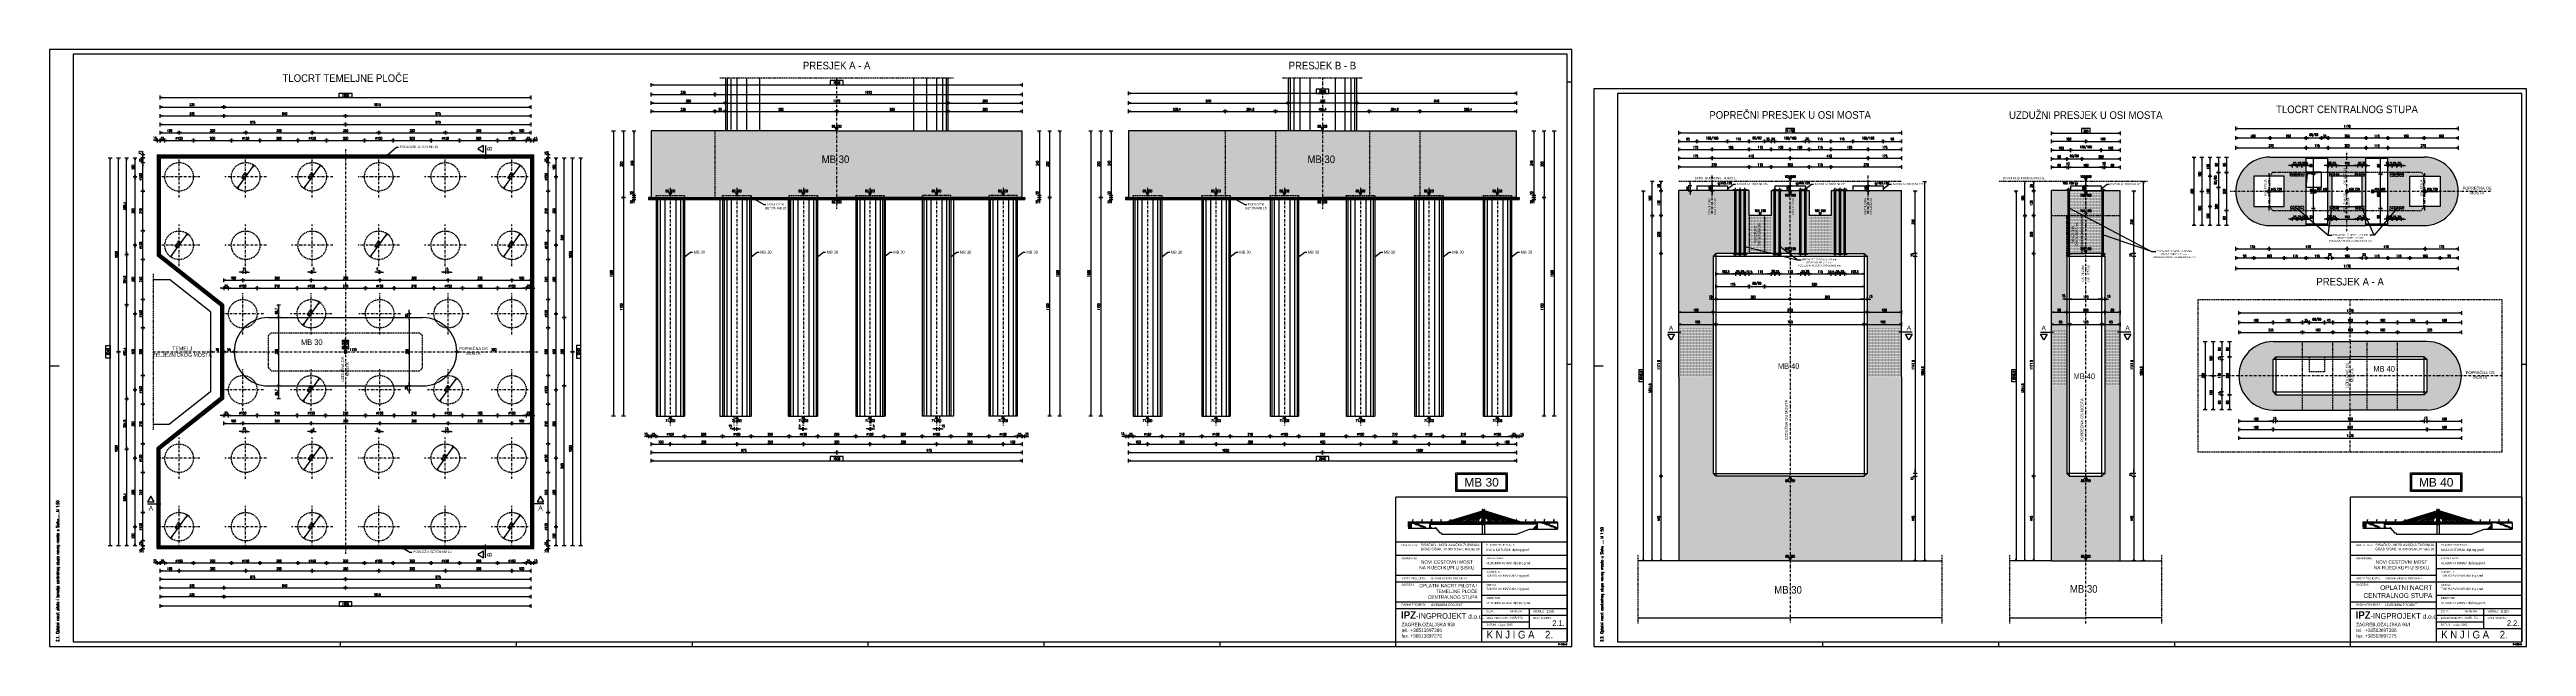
# Model space of a CAD drawing. Extents: x 729 to 13755, y 65128 to 68267.
import ezdxf
from ezdxf.enums import TextEntityAlignment as Align

# ---------------------------------------------------------------- set-up
doc = ezdxf.new("R2010")
doc.units = 0
doc.header["$LTSCALE"] = 50
doc.header["$PDMODE"] = 34
doc.header["$PDSIZE"] = 5
for name, pattern in [('CENTER', [0.47, 0.25, -0.1, 0.02, -0.1]), ('HIDDEN', [9.525, 6.35, -3.175]), ('HIDDEN2', [0.1875, 0.125, -0.0625])]:
    doc.linetypes.add(name, pattern=pattern)
doc.layers.get('DEFPOINTS').update_dxf_attribs({"linetype": 'CONTINUOUS'})
for name, color, linetype in [('BETON', 7, 'CONTINUOUS'), ('BETON tan', 40, 'CONTINUOUS'), ('BETON TANKO', 40, 'CONTINUOUS'), ('FILE', 8, 'CONTINUOUS'), ('KOLNIK', 5, 'CONTINUOUS'), ('KOTE', 4, 'CONTINUOUS'), ('Lezajevi', 8, 'CONTINUOUS'), ('NEVIDLJIVO', 9, 'HIDDEN2'), ('OSI', 2, 'CENTER'), ('POM', 9, 'CONTINUOUS'), ('SRAFURA', 8, 'CONTINUOUS'), ('TANKO', 8, 'CONTINUOUS'), ('TEKST', 7, 'CONTINUOUS')]:
    doc.layers.add(name, color=color, linetype=linetype)
doc.styles.add('KOTE', font='romans.shx', dxfattribs={"width": 0.7})
doc.styles.add('NASLOV', font='ARIAL.TTF')
doc.styles.get("Standard").update_dxf_attribs({"font": 'romans.shx', "width": 0.9})
doc.dimstyles.new('M50', dxfattribs={"dimscale": 100, "dimtxt": 0.125, "dimasz": 0.1, "dimexe": 0.4, "dimexo": 2, "dimgap": 0.05, "dimtad": 1, "dimdec": 1, "dimrnd": 0.01, "dimdsep": 46, "dimtxsty": 'KOTE', "dimblk1": 'S', "dimblk2": 'S', "dimsah": 1, "dimcen": 0.4, "dimdle": 0.4, "dimse1": 1, "dimse2": 1, "dimclrd": 8, "dimclre": 251, "dimclrt": 4, "dimadec": 0, "dimazin": 0, "dimtfac": 1, "dimtdec": 1, "dimtmove": 2, "dimatfit": 3, "dimldrblk": 'S', "dimfxl": 0, "dimtvp": 1, "dimtolj": 1, "dimtzin": 4, "dimarcsym": 0})
pattern_1 = [(0, (0, -36.972), (1.5875, 3.175), [0, -3.175])]
pattern_2 = [(0, (0, -18.7195), (1.5875, 3.175), [0, -3.175])]
pattern_3 = [(0, (0, -23.7195), (1.5875, 3.175), [0, -3.175])]
pattern_4 = [(0, (0, -25.7195), (1.5875, 3.175), [0, -3.175])]

# ---------------------------------------------------------------- blocks, each defined once
blk = doc.blocks.new('S')
at = {"layer": 'KOTE', "color": 9}
blk.add_line((0, 1), (0, -1), dxfattribs=at)
blk.add_lwpolyline([(-1, 0.2), (-1, -0.2), (0, 0)], close=True, dxfattribs=at)
at = {"layer": 'KOTE', "color": 9, "linetype": 'ByBlock'}
blk.add_solid([(-1, 0.2), (-1, -0.2), (0, 0)], dxfattribs=at)
blk = doc.blocks.new('*D662')
at = {"layer": 'DEFPOINTS', "color": 0}
for p in [(9393, 67784), (9298, 67525), (9393, 67551)]:
    blk.add_point(p, dxfattribs=at)
at = {"layer": 'POM', "color": 8, "lineweight": -2}
blk.add_line((9308, 67784), (9383, 67784), dxfattribs=at)
at = {"layer": 'POM', "color": 8, "lineweight": -2, "xscale": 10, "yscale": 10, "zscale": 10, "rotation": 180}
blk.add_blockref('S', (9298, 67784), dxfattribs=at)
at = {"layer": 'POM', "color": 8, "lineweight": -2, "xscale": 10, "yscale": 10, "zscale": 10}
blk.add_blockref('S', (9393, 67784), dxfattribs=at)
at = {"layer": 'POM', "color": 4, "insert": (9346, 67796), "char_height": 12.5, "attachment_point": 5, "style": 'KOTE'}
blk.add_mtext('\\A1;95', dxfattribs=at)
blk = doc.blocks.new('A$C58DB7958')
at = {"layer": 'TANKO'}
h = blk.add_hatch(color=256, dxfattribs=at)
edge = h.paths.add_edge_path()
edge.add_line((-6, 0), (0, 0))
edge.add_line((0, 0), (0, -6))
edge.add_arc((0, 0), 5.98, 180, 270, ccw=False)
h = blk.add_hatch(color=256, dxfattribs=at)
edge = h.paths.add_edge_path()
edge.add_line((0, 0), (6, 0))
edge.add_arc((0, 0), 5.98, 0, 90)
edge.add_line((0, 6), (0, 0))
for p, q in [((-6, 0), (0, 0)), ((0, 6), (0, 0)), ((0, 0), (0, -6)), ((0, 0), (6, 0)), ((6, 0), (50.3, 0))]:
    blk.add_line(p, q, dxfattribs=at)
for start, end in [(90, 180), (180, 270), (0, 90), (270, 0)]:
    blk.add_arc((0, 0), 5.98, start, end, dxfattribs=at)
blk = doc.blocks.new('*D663')
at = {"layer": 'DEFPOINTS', "color": 0}
for p in [(11338, 66849), (11538, 66886), (11538, 66886)]:
    blk.add_point(p, dxfattribs=at)
at = {"layer": 'POM', "color": 8, "lineweight": -2}
blk.add_line((11348, 66886), (11528, 66886), dxfattribs=at)
at = {"layer": 'POM', "color": 8, "lineweight": -2, "xscale": 10, "yscale": 10, "zscale": 10, "rotation": 180}
blk.add_blockref('S', (11338, 66886), dxfattribs=at)
at = {"layer": 'POM', "color": 8, "lineweight": -2, "xscale": 10, "yscale": 10, "zscale": 10}
blk.add_blockref('S', (11538, 66886), dxfattribs=at)
at = {"layer": 'POM', "color": 4, "insert": (11438, 66897), "char_height": 12.5, "attachment_point": 5, "style": 'KOTE'}
blk.add_mtext('\\A1;200', dxfattribs=at)
blk = doc.blocks.new('*D664')
at = {"layer": 'DEFPOINTS', "color": 0}
for p in [(11258, 66849), (11338, 66886), (11338, 66849)]:
    blk.add_point(p, dxfattribs=at)
at = {"layer": 'POM', "color": 8, "lineweight": -2}
blk.add_line((11268, 66886), (11328, 66886), dxfattribs=at)
at = {"layer": 'POM', "color": 8, "lineweight": -2, "xscale": 10, "yscale": 10, "zscale": 10, "rotation": 180}
blk.add_blockref('S', (11258, 66886), dxfattribs=at)
at = {"layer": 'POM', "color": 8, "lineweight": -2, "xscale": 10, "yscale": 10, "zscale": 10}
blk.add_blockref('S', (11338, 66886), dxfattribs=at)
at = {"layer": 'POM', "color": 4, "insert": (11298, 66897), "char_height": 12.5, "attachment_point": 5, "style": 'KOTE'}
blk.add_mtext('\\A1;80', dxfattribs=at)
blk = doc.blocks.new('*D665')
at = {"layer": 'DEFPOINTS', "color": 0}
for p in [(11538, 66886), (11618, 66886), (11618, 66886)]:
    blk.add_point(p, dxfattribs=at)
at = {"layer": 'POM', "color": 8, "lineweight": -2}
blk.add_line((11548, 66886), (11608, 66886), dxfattribs=at)
at = {"layer": 'POM', "color": 8, "lineweight": -2, "xscale": 10, "yscale": 10, "zscale": 10, "rotation": 180}
blk.add_blockref('S', (11538, 66886), dxfattribs=at)
at = {"layer": 'POM', "color": 8, "lineweight": -2, "xscale": 10, "yscale": 10, "zscale": 10}
blk.add_blockref('S', (11618, 66886), dxfattribs=at)
at = {"layer": 'POM', "color": 4, "insert": (11578, 66897), "char_height": 12.5, "attachment_point": 5, "style": 'KOTE'}
blk.add_mtext('\\A1;80', dxfattribs=at)
blk = doc.blocks.new('*D666')
at = {"layer": 'DEFPOINTS', "color": 0}
for p in [(11523, 67195), (11353, 66984), (11523, 66955)]:
    blk.add_point(p, dxfattribs=at)
at = {"layer": 'POM', "color": 8, "lineweight": -2}
blk.add_line((11363, 66955), (11513, 66955), dxfattribs=at)
at = {"layer": 'POM', "color": 8, "lineweight": -2, "xscale": 10, "yscale": 10, "zscale": 10, "rotation": 180}
blk.add_blockref('S', (11353, 66955), dxfattribs=at)
at = {"layer": 'POM', "color": 8, "lineweight": -2, "xscale": 10, "yscale": 10, "zscale": 10}
blk.add_blockref('S', (11523, 66955), dxfattribs=at)
at = {"layer": 'POM', "color": 4, "insert": (11438, 66966), "char_height": 12.5, "attachment_point": 5, "style": 'KOTE'}
blk.add_mtext('\\A1;170', dxfattribs=at)
blk = doc.blocks.new('*D667')
at = {"layer": 'DEFPOINTS', "color": 0}
for p in [(11618, 67827), (11258, 67525), (11618, 67525)]:
    blk.add_point(p, dxfattribs=at)
at = {"layer": 'POM', "color": 8, "lineweight": -2}
blk.add_line((11268, 67827), (11608, 67827), dxfattribs=at)
at = {"layer": 'POM', "color": 8, "lineweight": -2, "xscale": 10, "yscale": 10, "zscale": 10, "rotation": 180}
blk.add_blockref('S', (11258, 67827), dxfattribs=at)
at = {"layer": 'POM', "color": 8, "lineweight": -2, "xscale": 10, "yscale": 10, "zscale": 10}
blk.add_blockref('S', (11618, 67827), dxfattribs=at)
at = {"layer": 'POM', "color": 4, "insert": (11438, 67838), "char_height": 12.5, "attachment_point": 5, "style": 'KOTE'}
blk.add_mtext('\\A1;360', dxfattribs=at)
blk = doc.blocks.new('*D668')
at = {"layer": 'DEFPOINTS', "color": 0}
for p in [(11618, 67784), (11438, 67605), (11618, 67525)]:
    blk.add_point(p, dxfattribs=at)
at = {"layer": 'POM', "color": 8, "lineweight": -2}
blk.add_line((11448, 67784), (11608, 67784), dxfattribs=at)
at = {"layer": 'POM', "color": 8, "lineweight": -2, "xscale": 10, "yscale": 10, "zscale": 10, "rotation": 180}
blk.add_blockref('S', (11438, 67784), dxfattribs=at)
at = {"layer": 'POM', "color": 8, "lineweight": -2, "xscale": 10, "yscale": 10, "zscale": 10}
blk.add_blockref('S', (11618, 67784), dxfattribs=at)
at = {"layer": 'POM', "color": 4, "insert": (11528, 67796), "char_height": 12.5, "attachment_point": 5, "style": 'KOTE'}
blk.add_mtext('\\A1;180', dxfattribs=at)
blk = doc.blocks.new('*D669')
at = {"layer": 'DEFPOINTS', "color": 0}
for p in [(11338, 67180), (11353, 66984), (11353, 66955)]:
    blk.add_point(p, dxfattribs=at)
at = {"layer": 'POM', "color": 8, "lineweight": -2}
for p, q in [((11328, 66955), (11318, 66955)), ((11338, 66955), (11353, 66955)), ((11363, 66955), (11373, 66955))]:
    blk.add_line(p, q, dxfattribs=at)
at = {"layer": 'POM', "color": 8, "lineweight": -2, "xscale": 10, "yscale": 10, "zscale": 10}
blk.add_blockref('S', (11338, 66955), dxfattribs=at)
at = {"layer": 'POM', "color": 8, "lineweight": -2, "xscale": 10, "yscale": 10, "zscale": 10, "rotation": 180}
blk.add_blockref('S', (11353, 66955), dxfattribs=at)
at = {"layer": 'POM', "color": 4, "insert": (11321, 66972), "char_height": 12.5, "attachment_point": 5, "style": 'KOTE'}
blk.add_mtext('\\A1;15', dxfattribs=at)
blk = doc.blocks.new('*D670')
at = {"layer": 'DEFPOINTS', "color": 0}
for p in [(11258, 67784), (11438, 67605), (11258, 67525)]:
    blk.add_point(p, dxfattribs=at)
at = {"layer": 'KOTE', "color": 8, "lineweight": -2}
blk.add_line((11428, 67784), (11268, 67784), dxfattribs=at)
at = {"layer": 'KOTE', "color": 8, "lineweight": -2, "xscale": 10, "yscale": 10, "zscale": 10, "rotation": 180}
blk.add_blockref('S', (11258, 67784), dxfattribs=at)
at = {"layer": 'KOTE', "color": 8, "lineweight": -2, "xscale": 10, "yscale": 10, "zscale": 10}
blk.add_blockref('S', (11438, 67784), dxfattribs=at)
at = {"layer": 'KOTE', "color": 4, "insert": (11348, 67796), "char_height": 12.5, "attachment_point": 5, "style": 'KOTE'}
blk.add_mtext('\\A1;180', dxfattribs=at)
blk = doc.blocks.new('*D671')
at = {"layer": 'DEFPOINTS', "color": 0}
for p in [(11523, 67195), (11538, 67180), (11538, 66955)]:
    blk.add_point(p, dxfattribs=at)
at = {"layer": 'POM', "color": 8, "lineweight": -2}
for p, q in [((11513, 66955), (11503, 66955)), ((11523, 66955), (11538, 66955)), ((11548, 66955), (11558, 66955))]:
    blk.add_line(p, q, dxfattribs=at)
at = {"layer": 'POM', "color": 8, "lineweight": -2, "xscale": 10, "yscale": 10, "zscale": 10}
blk.add_blockref('S', (11523, 66955), dxfattribs=at)
at = {"layer": 'POM', "color": 8, "lineweight": -2, "xscale": 10, "yscale": 10, "zscale": 10, "rotation": 180}
blk.add_blockref('S', (11538, 66955), dxfattribs=at)
at = {"layer": 'POM', "color": 4, "insert": (11558, 66970), "char_height": 12.5, "attachment_point": 5, "style": 'KOTE'}
blk.add_mtext('\\A1;15', dxfattribs=at)
blk = doc.blocks.new('*D672')
at = {"layer": 'DEFPOINTS', "color": 0}
for p in [(11258, 66908), (11353, 66919), (11353, 66822)]:
    blk.add_point(p, dxfattribs=at)
at = {"layer": 'POM', "color": 8, "lineweight": -2}
blk.add_line((11268, 66822), (11343, 66822), dxfattribs=at)
at = {"layer": 'POM', "color": 8, "lineweight": -2, "xscale": 10, "yscale": 10, "zscale": 10, "rotation": 180}
blk.add_blockref('S', (11258, 66822), dxfattribs=at)
at = {"layer": 'POM', "color": 8, "lineweight": -2, "xscale": 10, "yscale": 10, "zscale": 10}
blk.add_blockref('S', (11353, 66822), dxfattribs=at)
at = {"layer": 'POM', "color": 4, "insert": (11306, 66834), "char_height": 12.5, "attachment_point": 5, "style": 'KOTE'}
blk.add_mtext('\\A1;95', dxfattribs=at)
blk = doc.blocks.new('*D673')
at = {"layer": 'DEFPOINTS', "color": 0}
for p in [(11353, 66919), (11523, 66919), (11523, 66822)]:
    blk.add_point(p, dxfattribs=at)
at = {"layer": 'POM', "color": 8, "lineweight": -2}
blk.add_line((11363, 66822), (11513, 66822), dxfattribs=at)
at = {"layer": 'POM', "color": 8, "lineweight": -2, "xscale": 10, "yscale": 10, "zscale": 10, "rotation": 180}
blk.add_blockref('S', (11353, 66822), dxfattribs=at)
at = {"layer": 'POM', "color": 8, "lineweight": -2, "xscale": 10, "yscale": 10, "zscale": 10}
blk.add_blockref('S', (11523, 66822), dxfattribs=at)
at = {"layer": 'POM', "color": 4, "insert": (11438, 66834), "char_height": 12.5, "attachment_point": 5, "style": 'KOTE'}
blk.add_mtext('\\A1;170', dxfattribs=at)
blk = doc.blocks.new('*D674')
at = {"layer": 'DEFPOINTS', "color": 0}
for p in [(11523, 66919), (11618, 66919), (11618, 66822)]:
    blk.add_point(p, dxfattribs=at)
at = {"layer": 'POM', "color": 8, "lineweight": -2}
blk.add_line((11533, 66822), (11608, 66822), dxfattribs=at)
at = {"layer": 'POM', "color": 8, "lineweight": -2, "xscale": 10, "yscale": 10, "zscale": 10, "rotation": 180}
blk.add_blockref('S', (11523, 66822), dxfattribs=at)
at = {"layer": 'POM', "color": 8, "lineweight": -2, "xscale": 10, "yscale": 10, "zscale": 10}
blk.add_blockref('S', (11618, 66822), dxfattribs=at)
at = {"layer": 'POM', "color": 4, "insert": (11571, 66834), "char_height": 12.5, "attachment_point": 5, "style": 'KOTE'}
blk.add_mtext('\\A1;95', dxfattribs=at)
blk = doc.blocks.new('*D675')
at = {"layer": 'DEFPOINTS', "color": 0}
for p in [(11258, 67525), (11164, 67395), (11258, 67395)]:
    blk.add_point(p, dxfattribs=at)
at = {"layer": 'POM', "color": 8, "lineweight": -2}
blk.add_line((11164, 67515), (11164, 67405), dxfattribs=at)
at = {"layer": 'POM', "color": 8, "lineweight": -2, "xscale": 10, "yscale": 10, "zscale": 10}
for p, rotation in [((11164, 67525), 90), ((11164, 67395), 270)]:
    blk.add_blockref('S', p, dxfattribs=dict(at, rotation=rotation))
at = {"layer": 'POM', "color": 4, "insert": (11152, 67460), "char_height": 12.5, "attachment_point": 5, "rotation": 90, "style": 'KOTE'}
blk.add_mtext('\\A1;130', dxfattribs=at)
blk = doc.blocks.new('*D676')
at = {"layer": 'DEFPOINTS', "color": 0}
for p in [(11258, 67395), (11164, 67195), (11353, 67195)]:
    blk.add_point(p, dxfattribs=at)
at = {"layer": 'POM', "color": 8, "lineweight": -2}
blk.add_line((11164, 67385), (11164, 67205), dxfattribs=at)
at = {"layer": 'POM', "color": 8, "lineweight": -2, "xscale": 10, "yscale": 10, "zscale": 10}
for p, rotation in [((11164, 67395), 90), ((11164, 67195), 270)]:
    blk.add_blockref('S', p, dxfattribs=dict(at, rotation=rotation))
at = {"layer": 'POM', "color": 4, "insert": (11152, 67295), "char_height": 12.5, "attachment_point": 5, "rotation": 90, "style": 'KOTE'}
blk.add_mtext('\\A1;200', dxfattribs=at)
blk = doc.blocks.new('*D677')
at = {"layer": 'DEFPOINTS', "color": 0}
for p in [(11353, 67195), (11164, 66023), (11353, 66023)]:
    blk.add_point(p, dxfattribs=at)
at = {"layer": 'POM', "color": 8, "lineweight": -2}
blk.add_line((11164, 67185), (11164, 66033), dxfattribs=at)
at = {"layer": 'POM', "color": 8, "lineweight": -2, "xscale": 10, "yscale": 10, "zscale": 10}
for p, rotation in [((11164, 67195), 90), ((11164, 66023), 270)]:
    blk.add_blockref('S', p, dxfattribs=dict(at, rotation=rotation))
at = {"layer": 'POM', "color": 4, "insert": (11152, 66609), "char_height": 12.5, "attachment_point": 5, "rotation": 90, "style": 'KOTE'}
blk.add_mtext('\\A1;1171.9', dxfattribs=at)
blk = doc.blocks.new('*D678')
at = {"layer": 'DEFPOINTS', "color": 0}
for p in [(11353, 66023), (11164, 65578), (11258, 65578)]:
    blk.add_point(p, dxfattribs=at)
at = {"layer": 'POM', "color": 8, "lineweight": -2}
blk.add_line((11164, 66013), (11164, 65588), dxfattribs=at)
at = {"layer": 'POM', "color": 8, "lineweight": -2, "xscale": 10, "yscale": 10, "zscale": 10}
for p, rotation in [((11164, 66023), 90), ((11164, 65578), 270)]:
    blk.add_blockref('S', p, dxfattribs=dict(at, rotation=rotation))
at = {"layer": 'POM', "color": 4, "insert": (11152, 65801), "char_height": 12.5, "attachment_point": 5, "rotation": 90, "style": 'KOTE'}
blk.add_mtext('\\A1;445', dxfattribs=at)
blk = doc.blocks.new('*D679')
at = {"layer": 'DEFPOINTS', "color": 0}
for p in [(5844, 68081), (3894, 67839, 0), (5844, 67839, 0)]:
    blk.add_point(p, dxfattribs=at)
at = {"layer": 'POM', "color": 8, "lineweight": -2}
blk.add_line((3904, 68081), (5834, 68081), dxfattribs=at)
at = {"layer": 'POM', "color": 8, "lineweight": -2, "xscale": 10, "yscale": 10, "zscale": 10, "rotation": 180}
blk.add_blockref('S', (3894, 68081), dxfattribs=at)
at = {"layer": 'POM', "color": 8, "lineweight": -2, "xscale": 10, "yscale": 10, "zscale": 10}
blk.add_blockref('S', (5844, 68081), dxfattribs=at)
at = {"layer": 'POM', "color": 4, "insert": (4869, 68093), "char_height": 12.5, "attachment_point": 5, "style": 'KOTE'}
blk.add_mtext('\\A1;1950', dxfattribs=at)
blk = doc.blocks.new('*D680')
at = {"layer": 'DEFPOINTS', "color": 0}
for p in [(4284, 67936), (4869, 67942), (4869, 67942)]:
    blk.add_point(p, dxfattribs=at)
at = {"layer": 'POM', "color": 8, "lineweight": -2}
blk.add_line((4294, 67942), (4859, 67942), dxfattribs=at)
at = {"layer": 'POM', "color": 8, "lineweight": -2, "xscale": 10, "yscale": 10, "zscale": 10, "rotation": 180}
blk.add_blockref('S', (4284, 67942), dxfattribs=at)
at = {"layer": 'POM', "color": 8, "lineweight": -2, "xscale": 10, "yscale": 10, "zscale": 10}
blk.add_blockref('S', (4869, 67942), dxfattribs=at)
at = {"layer": 'POM', "color": 4, "insert": (4576, 67953), "char_height": 12.5, "attachment_point": 5, "style": 'KOTE'}
blk.add_mtext('\\A1;585', dxfattribs=at)
blk = doc.blocks.new('*D681')
at = {"layer": 'DEFPOINTS', "color": 0}
for p in [(4229, 67942), (3894, 67839, 0), (4229, 67839, 0)]:
    blk.add_point(p, dxfattribs=at)
at = {"layer": 'POM', "color": 8, "lineweight": -2}
blk.add_line((3904, 67942), (4219, 67942), dxfattribs=at)
at = {"layer": 'POM', "color": 8, "lineweight": -2, "xscale": 10, "yscale": 10, "zscale": 10, "rotation": 180}
blk.add_blockref('S', (3894, 67942), dxfattribs=at)
at = {"layer": 'POM', "color": 8, "lineweight": -2, "xscale": 10, "yscale": 10, "zscale": 10}
blk.add_blockref('S', (4229, 67942), dxfattribs=at)
at = {"layer": 'POM', "color": 4, "insert": (4061, 67953), "char_height": 12.5, "attachment_point": 5, "style": 'KOTE'}
blk.add_mtext('\\A1;335', dxfattribs=at)
blk = doc.blocks.new('*D682')
at = {"layer": 'DEFPOINTS', "color": 0}
for p in [(4869, 67942), (5454, 67942), (5454, 67942)]:
    blk.add_point(p, dxfattribs=at)
at = {"layer": 'POM', "color": 8, "lineweight": -2}
blk.add_line((4879, 67942), (5444, 67942), dxfattribs=at)
at = {"layer": 'POM', "color": 8, "lineweight": -2, "xscale": 10, "yscale": 10, "zscale": 10, "rotation": 180}
blk.add_blockref('S', (4869, 67942), dxfattribs=at)
at = {"layer": 'POM', "color": 8, "lineweight": -2, "xscale": 10, "yscale": 10, "zscale": 10}
blk.add_blockref('S', (5454, 67942), dxfattribs=at)
at = {"layer": 'POM', "color": 4, "insert": (5161, 67953), "char_height": 12.5, "attachment_point": 5, "style": 'KOTE'}
blk.add_mtext('\\A1;585', dxfattribs=at)
blk = doc.blocks.new('*D683')
at = {"layer": 'DEFPOINTS', "color": 0}
for p in [(5454, 67942), (5844, 67942), (5844, 67839, 0)]:
    blk.add_point(p, dxfattribs=at)
at = {"layer": 'POM', "color": 8, "lineweight": -2}
blk.add_line((5464, 67942), (5834, 67942), dxfattribs=at)
at = {"layer": 'POM', "color": 8, "lineweight": -2, "xscale": 10, "yscale": 10, "zscale": 10, "rotation": 180}
blk.add_blockref('S', (5454, 67942), dxfattribs=at)
at = {"layer": 'POM', "color": 8, "lineweight": -2, "xscale": 10, "yscale": 10, "zscale": 10}
blk.add_blockref('S', (5844, 67942), dxfattribs=at)
at = {"layer": 'POM', "color": 4, "insert": (5649, 67953), "char_height": 12.5, "attachment_point": 5, "style": 'KOTE'}
blk.add_mtext('\\A1;390', dxfattribs=at)
blk = doc.blocks.new('*D684')
at = {"layer": 'DEFPOINTS', "color": 0}
for p in [(5844, 67839), (5819, 67499, 0), (5935, 67499)]:
    blk.add_point(p, dxfattribs=at)
at = {"layer": 'POM', "color": 8, "lineweight": -2}
blk.add_line((5935, 67829), (5935, 67509), dxfattribs=at)
at = {"layer": 'POM', "color": 8, "lineweight": -2, "xscale": 10, "yscale": 10, "zscale": 10}
for p, rotation in [((5935, 67839), 90), ((5935, 67499), 270)]:
    blk.add_blockref('S', p, dxfattribs=dict(at, rotation=rotation))
at = {"layer": 'POM', "color": 4, "insert": (5924, 67669), "char_height": 12.5, "attachment_point": 5, "rotation": 90, "style": 'KOTE'}
blk.add_mtext('\\A1;340', dxfattribs=at)
blk = doc.blocks.new('*D685')
at = {"layer": 'DEFPOINTS', "color": 0}
for p in [(5819, 67499, 0), (5859, 67489), (5935, 67489)]:
    blk.add_point(p, dxfattribs=at)
at = {"layer": 'TANKO', "color": 8, "lineweight": -2}
for p, q in [((5935, 67509), (5935, 67519)), ((5935, 67499), (5935, 67489)), ((5935, 67479), (5935, 67469))]:
    blk.add_line(p, q, dxfattribs=at)
at = {"layer": 'TANKO', "color": 8, "lineweight": -2, "xscale": 10, "yscale": 10, "zscale": 10}
for p, rotation in [((5935, 67499), 270), ((5935, 67489), 90)]:
    blk.add_blockref('S', p, dxfattribs=dict(at, rotation=rotation))
at = {"layer": 'TANKO', "color": 4, "insert": (5923, 67512), "char_height": 12.5, "attachment_point": 5, "rotation": 90, "style": 'KOTE'}
blk.add_mtext('\\A1;10', dxfattribs=at)
blk = doc.blocks.new('*D686')
at = {"layer": 'DEFPOINTS', "color": 0}
for p in [(5844, 67839), (5859, 67489), (5989, 67489)]:
    blk.add_point(p, dxfattribs=at)
at = {"layer": 'TANKO', "color": 8, "lineweight": -2}
blk.add_line((5989, 67829), (5989, 67499), dxfattribs=at)
at = {"layer": 'TANKO', "color": 8, "lineweight": -2, "xscale": 10, "yscale": 10, "zscale": 10}
for p, rotation in [((5989, 67839), 90), ((5989, 67489), 270)]:
    blk.add_blockref('S', p, dxfattribs=dict(at, rotation=rotation))
at = {"layer": 'TANKO', "color": 4, "insert": (5978, 67664), "char_height": 12.5, "attachment_point": 5, "rotation": 90, "style": 'KOTE'}
blk.add_mtext('\\A1;350', dxfattribs=at)
blk = doc.blocks.new('*D687')
at = {"layer": 'DEFPOINTS', "color": 0}
for p in [(5859, 67489), (5819, 66339, 0), (5989, 66339)]:
    blk.add_point(p, dxfattribs=at)
at = {"layer": 'TANKO', "color": 8, "lineweight": -2}
blk.add_line((5989, 67479), (5989, 66349), dxfattribs=at)
at = {"layer": 'TANKO', "color": 8, "lineweight": -2, "xscale": 10, "yscale": 10, "zscale": 10}
for p, rotation in [((5989, 67489), 90), ((5989, 66339), 270)]:
    blk.add_blockref('S', p, dxfattribs=dict(at, rotation=rotation))
at = {"layer": 'TANKO', "color": 4, "insert": (5978, 66914), "char_height": 12.5, "attachment_point": 5, "rotation": 90, "style": 'KOTE'}
blk.add_mtext('\\A1;1150', dxfattribs=at)
blk = doc.blocks.new('*D689')
at = {"layer": 'DEFPOINTS', "color": 0}
for p in [(5844, 67839), (5819, 66339, 0), (6042, 66339)]:
    blk.add_point(p, dxfattribs=at)
at = {"layer": 'TANKO', "color": 8, "lineweight": -2}
blk.add_line((6042, 67829), (6042, 66349), dxfattribs=at)
at = {"layer": 'TANKO', "color": 8, "lineweight": -2, "xscale": 10, "yscale": 10, "zscale": 10}
for p, rotation in [((6042, 67839), 90), ((6042, 66339), 270)]:
    blk.add_blockref('S', p, dxfattribs=dict(at, rotation=rotation))
at = {"layer": 'TANKO', "color": 4, "insert": (6031, 67089), "char_height": 12.5, "attachment_point": 5, "rotation": 90, "style": 'KOTE'}
blk.add_mtext('\\A1;1500', dxfattribs=at)
blk = doc.blocks.new('*D690')
at = {"layer": 'DEFPOINTS', "color": 0}
for p in [(4284, 67986), (4284, 67882), (3894, 67839, 0)]:
    blk.add_point(p, dxfattribs=at)
at = {"layer": 'TANKO', "color": 8, "lineweight": -2}
blk.add_line((3904, 67986), (4274, 67986), dxfattribs=at)
at = {"layer": 'TANKO', "color": 8, "lineweight": -2, "xscale": 10, "yscale": 10, "zscale": 10, "rotation": 180}
blk.add_blockref('S', (3894, 67986), dxfattribs=at)
at = {"layer": 'TANKO', "color": 8, "lineweight": -2, "xscale": 10, "yscale": 10, "zscale": 10}
blk.add_blockref('S', (4284, 67986), dxfattribs=at)
at = {"layer": 'TANKO', "color": 4, "insert": (4089, 67997), "char_height": 12.5, "attachment_point": 5, "style": 'KOTE'}
blk.add_mtext('\\A1;390', dxfattribs=at)
blk = doc.blocks.new('*D691')
at = {"layer": 'DEFPOINTS', "color": 0}
for p in [(4284, 67882), (5454, 67986), (5454, 67882)]:
    blk.add_point(p, dxfattribs=at)
at = {"layer": 'TANKO', "color": 8, "lineweight": -2}
blk.add_line((4294, 67986), (5444, 67986), dxfattribs=at)
at = {"layer": 'TANKO', "color": 8, "lineweight": -2, "xscale": 10, "yscale": 10, "zscale": 10, "rotation": 180}
blk.add_blockref('S', (4284, 67986), dxfattribs=at)
at = {"layer": 'TANKO', "color": 8, "lineweight": -2, "xscale": 10, "yscale": 10, "zscale": 10}
blk.add_blockref('S', (5454, 67986), dxfattribs=at)
at = {"layer": 'TANKO', "color": 4, "insert": (4869, 67997), "char_height": 12.5, "attachment_point": 5, "style": 'KOTE'}
blk.add_mtext('\\A1;1170', dxfattribs=at)
blk = doc.blocks.new('*D717')
at = {"layer": 'DEFPOINTS', "color": 0}
for p in [(11358, 67738), (11258, 67525), (11358, 67551)]:
    blk.add_point(p, dxfattribs=at)
at = {"layer": 'POM', "color": 8, "lineweight": -2}
blk.add_line((11268, 67738), (11348, 67738), dxfattribs=at)
at = {"layer": 'POM', "color": 8, "lineweight": -2, "xscale": 10, "yscale": 10, "zscale": 10, "rotation": 180}
blk.add_blockref('S', (11258, 67738), dxfattribs=at)
at = {"layer": 'POM', "color": 8, "lineweight": -2, "xscale": 10, "yscale": 10, "zscale": 10}
blk.add_blockref('S', (11358, 67738), dxfattribs=at)
at = {"layer": 'POM', "color": 4, "insert": (11308, 67749), "char_height": 12.5, "attachment_point": 5, "style": 'KOTE'}
blk.add_mtext('\\A1;100', dxfattribs=at)
blk = doc.blocks.new('*D718')
at = {"layer": 'DEFPOINTS', "color": 0}
for p in [(11518, 67738), (11358, 67551), (11518, 67551)]:
    blk.add_point(p, dxfattribs=at)
at = {"layer": 'POM', "color": 8, "lineweight": -2}
blk.add_line((11368, 67738), (11508, 67738), dxfattribs=at)
at = {"layer": 'POM', "color": 8, "lineweight": -2, "xscale": 10, "yscale": 10, "zscale": 10, "rotation": 180}
blk.add_blockref('S', (11358, 67738), dxfattribs=at)
at = {"layer": 'POM', "color": 8, "lineweight": -2, "xscale": 10, "yscale": 10, "zscale": 10}
blk.add_blockref('S', (11518, 67738), dxfattribs=at)
at = {"layer": 'POM', "color": 4, "insert": (11438, 67753), "char_height": 12.5, "attachment_point": 5, "style": 'KOTE'}
blk.add_mtext('\\A1;160/{\\fRomanS|b0|i0|c238|p2;160}', dxfattribs=at)
blk = doc.blocks.new('*D719')
at = {"layer": 'DEFPOINTS', "color": 0}
for p in [(11618, 67738), (11518, 67551), (11618, 67525)]:
    blk.add_point(p, dxfattribs=at)
at = {"layer": 'POM', "color": 8, "lineweight": -2}
blk.add_line((11528, 67738), (11608, 67738), dxfattribs=at)
at = {"layer": 'POM', "color": 8, "lineweight": -2, "xscale": 10, "yscale": 10, "zscale": 10, "rotation": 180}
blk.add_blockref('S', (11518, 67738), dxfattribs=at)
at = {"layer": 'POM', "color": 8, "lineweight": -2, "xscale": 10, "yscale": 10, "zscale": 10}
blk.add_blockref('S', (11618, 67738), dxfattribs=at)
at = {"layer": 'POM', "color": 4, "insert": (11568, 67749), "char_height": 12.5, "attachment_point": 5, "style": 'KOTE'}
blk.add_mtext('\\A1;100', dxfattribs=at)
blk = doc.blocks.new('*D720')
at = {"layer": 'DEFPOINTS', "color": 0}
for p in [(11338, 67692), (11258, 67525), (11338, 67395)]:
    blk.add_point(p, dxfattribs=at)
at = {"layer": 'POM', "color": 8, "lineweight": -2}
blk.add_line((11268, 67692), (11328, 67692), dxfattribs=at)
at = {"layer": 'POM', "color": 8, "lineweight": -2, "xscale": 10, "yscale": 10, "zscale": 10, "rotation": 180}
blk.add_blockref('S', (11258, 67692), dxfattribs=at)
at = {"layer": 'POM', "color": 8, "lineweight": -2, "xscale": 10, "yscale": 10, "zscale": 10}
blk.add_blockref('S', (11338, 67692), dxfattribs=at)
at = {"layer": 'POM', "color": 4, "insert": (11298, 67703), "char_height": 12.5, "attachment_point": 5, "style": 'KOTE'}
blk.add_mtext('\\A1;80', dxfattribs=at)
blk = doc.blocks.new('*D721')
at = {"layer": 'DEFPOINTS', "color": 0}
for p in [(11418, 67692), (11338, 67395), (11418, 67395)]:
    blk.add_point(p, dxfattribs=at)
at = {"layer": 'POM', "color": 8, "lineweight": -2}
blk.add_line((11348, 67692), (11408, 67692), dxfattribs=at)
at = {"layer": 'POM', "color": 8, "lineweight": -2, "xscale": 10, "yscale": 10, "zscale": 10, "rotation": 180}
blk.add_blockref('S', (11338, 67692), dxfattribs=at)
at = {"layer": 'POM', "color": 8, "lineweight": -2, "xscale": 10, "yscale": 10, "zscale": 10}
blk.add_blockref('S', (11418, 67692), dxfattribs=at)
at = {"layer": 'POM', "color": 4, "insert": (11378, 67706), "char_height": 12.5, "attachment_point": 5, "style": 'KOTE'}
blk.add_mtext('\\A1;80/{\\fRomanS|b0|i0|c238|p2;80}', dxfattribs=at)
blk = doc.blocks.new('*D722')
at = {"layer": 'DEFPOINTS', "color": 0}
for p in [(11618, 67692), (11618, 67525), (11418, 67395)]:
    blk.add_point(p, dxfattribs=at)
at = {"layer": 'POM', "color": 8, "lineweight": -2}
blk.add_line((11428, 67692), (11608, 67692), dxfattribs=at)
at = {"layer": 'POM', "color": 8, "lineweight": -2, "xscale": 10, "yscale": 10, "zscale": 10, "rotation": 180}
blk.add_blockref('S', (11418, 67692), dxfattribs=at)
at = {"layer": 'POM', "color": 8, "lineweight": -2, "xscale": 10, "yscale": 10, "zscale": 10}
blk.add_blockref('S', (11618, 67692), dxfattribs=at)
at = {"layer": 'POM', "color": 4, "insert": (11518, 67703), "char_height": 12.5, "attachment_point": 5, "style": 'KOTE'}
blk.add_mtext('\\A1;200', dxfattribs=at)
blk = doc.blocks.new('*D723')
at = {"layer": 'DEFPOINTS', "color": 0}
for p in [(11523, 67195), (11538, 67180), (11691, 67180)]:
    blk.add_point(p, dxfattribs=at)
at = {"layer": 'POM', "color": 8, "lineweight": -2}
for p, q in [((11691, 67205), (11691, 67215)), ((11691, 67195), (11691, 67180)), ((11691, 67170), (11691, 67160))]:
    blk.add_line(p, q, dxfattribs=at)
at = {"layer": 'POM', "color": 8, "lineweight": -2, "xscale": 10, "yscale": 10, "zscale": 10}
for p, rotation in [((11691, 67195), 270), ((11691, 67180), 90)]:
    blk.add_blockref('S', p, dxfattribs=dict(at, rotation=rotation))
at = {"layer": 'POM', "color": 4, "insert": (11674, 67186), "char_height": 12.5, "attachment_point": 5, "rotation": 90, "style": 'KOTE'}
blk.add_mtext('\\A1;15', dxfattribs=at)
blk = doc.blocks.new('*D724')
at = {"layer": 'DEFPOINTS', "color": 0}
for p in [(11538, 67180), (11538, 66038), (11691, 66038)]:
    blk.add_point(p, dxfattribs=at)
at = {"layer": 'POM', "color": 8, "lineweight": -2}
blk.add_line((11691, 67170), (11691, 66048), dxfattribs=at)
at = {"layer": 'POM', "color": 8, "lineweight": -2, "xscale": 10, "yscale": 10, "zscale": 10}
for p, rotation in [((11691, 67180), 90), ((11691, 66038), 270)]:
    blk.add_blockref('S', p, dxfattribs=dict(at, rotation=rotation))
at = {"layer": 'POM', "color": 4, "insert": (11680, 66609), "char_height": 12.5, "attachment_point": 5, "rotation": 90, "style": 'KOTE'}
blk.add_mtext('\\A1;1141.9', dxfattribs=at)
blk = doc.blocks.new('*D725')
at = {"layer": 'DEFPOINTS', "color": 0}
for p in [(11523, 66023), (11538, 66038), (11691, 66023)]:
    blk.add_point(p, dxfattribs=at)
at = {"layer": 'POM', "color": 8, "lineweight": -2}
for p, q in [((11691, 66048), (11691, 66058)), ((11691, 66038), (11691, 66023)), ((11691, 66013), (11691, 66003))]:
    blk.add_line(p, q, dxfattribs=at)
at = {"layer": 'POM', "color": 8, "lineweight": -2, "xscale": 10, "yscale": 10, "zscale": 10}
for p, rotation in [((11691, 66038), 270), ((11691, 66023), 90)]:
    blk.add_blockref('S', p, dxfattribs=dict(at, rotation=rotation))
at = {"layer": 'POM', "color": 4, "insert": (11674, 66031), "char_height": 12.5, "attachment_point": 5, "rotation": 90, "style": 'KOTE'}
blk.add_mtext('\\A1;15', dxfattribs=at)
blk = doc.blocks.new('*D726')
at = {"layer": 'DEFPOINTS', "color": 0}
for p in [(11118, 67393), (11258, 67393), (11258, 65578)]:
    blk.add_point(p, dxfattribs=at)
at = {"layer": 'POM', "color": 8, "lineweight": -2}
blk.add_line((11118, 65588), (11118, 67383), dxfattribs=at)
at = {"layer": 'POM', "color": 8, "lineweight": -2, "xscale": 10, "yscale": 10, "zscale": 10}
for p, rotation in [((11118, 67393), 90), ((11118, 65578), 270)]:
    blk.add_blockref('S', p, dxfattribs=dict(at, rotation=rotation))
at = {"layer": 'POM', "color": 4, "insert": (11107, 66486), "char_height": 12.5, "attachment_point": 5, "rotation": 90, "style": 'KOTE'}
blk.add_mtext('\\A1;1814.9', dxfattribs=at)
blk = doc.blocks.new('*D727')
at = {"layer": 'DEFPOINTS', "color": 0}
for p in [(11258, 67525), (11071, 65578), (11258, 65578)]:
    blk.add_point(p, dxfattribs=at)
at = {"layer": 'POM', "color": 8, "lineweight": -2}
blk.add_line((11071, 67515), (11071, 65588), dxfattribs=at)
at = {"layer": 'POM', "color": 8, "lineweight": -2, "xscale": 10, "yscale": 10, "zscale": 10}
for p, rotation in [((11071, 67525), 90), ((11071, 65578), 270)]:
    blk.add_blockref('S', p, dxfattribs=dict(at, rotation=rotation))
at = {"layer": 'POM', "color": 4, "insert": (11060, 66552), "char_height": 12.5, "attachment_point": 5, "rotation": 90, "style": 'KOTE'}
blk.add_mtext('\\A1;1946.9', dxfattribs=at)
blk = doc.blocks.new('*D728')
at = {"layer": 'DEFPOINTS', "color": 0}
for p in [(11164, 67575), (11179, 67575), (11258, 67525)]:
    blk.add_point(p, dxfattribs=at)
at = {"layer": 'POM', "color": 8, "lineweight": -2}
blk.add_line((11164, 67535), (11164, 67565), dxfattribs=at)
at = {"layer": 'POM', "color": 8, "lineweight": -2, "xscale": 10, "yscale": 10, "zscale": 10}
for p, rotation in [((11164, 67575), 90), ((11164, 67525), 270)]:
    blk.add_blockref('S', p, dxfattribs=dict(at, rotation=rotation))
at = {"layer": 'POM', "color": 4, "insert": (11152, 67550), "char_height": 12.5, "attachment_point": 5, "rotation": 90, "style": 'KOTE'}
blk.add_mtext('\\A1;50', dxfattribs=at)
blk = doc.blocks.new('*D729')
at = {"layer": 'DEFPOINTS', "color": 0}
for p in [(11118, 67575), (11179, 67575), (11258, 67395)]:
    blk.add_point(p, dxfattribs=at)
at = {"layer": 'POM', "color": 8, "lineweight": -2}
blk.add_line((11118, 67405), (11118, 67565), dxfattribs=at)
at = {"layer": 'POM', "color": 8, "lineweight": -2, "xscale": 10, "yscale": 10, "zscale": 10}
for p, rotation in [((11118, 67575), 90), ((11118, 67395), 270)]:
    blk.add_blockref('S', p, dxfattribs=dict(at, rotation=rotation))
at = {"layer": 'POM', "color": 4, "insert": (11107, 67485), "char_height": 12.5, "attachment_point": 5, "rotation": 90, "style": 'KOTE'}
blk.add_mtext('\\A1;180', dxfattribs=at)
blk = doc.blocks.new('*D730')
at = {"layer": 'DEFPOINTS', "color": 0}
for p in [(11694, 67573), (11741, 67573), (11618, 65578)]:
    blk.add_point(p, dxfattribs=at)
at = {"layer": 'POM', "color": 8, "lineweight": -2}
blk.add_line((11741, 65588), (11741, 67563), dxfattribs=at)
at = {"layer": 'POM', "color": 8, "lineweight": -2, "xscale": 10, "yscale": 10, "zscale": 10}
for p, rotation in [((11741, 67573), 90), ((11741, 65578), 270)]:
    blk.add_blockref('S', p, dxfattribs=dict(at, rotation=rotation))
at = {"layer": 'POM', "color": 4, "insert": (11730, 66576), "char_height": 12.5, "attachment_point": 5, "rotation": 90, "style": 'KOTE'}
blk.add_mtext('\\A1;1994.9', dxfattribs=at)
blk = doc.blocks.new('*D731')
at = {"layer": 'DEFPOINTS', "color": 0}
for p in [(9668, 67650), (9298, 67525), (9668, 67525)]:
    blk.add_point(p, dxfattribs=at)
at = {"layer": 'POM', "color": 8, "lineweight": -2}
blk.add_line((9308, 67650), (9658, 67650), dxfattribs=at)
at = {"layer": 'POM', "color": 8, "lineweight": -2, "xscale": 10, "yscale": 10, "zscale": 10, "rotation": 180}
blk.add_blockref('S', (9298, 67650), dxfattribs=at)
at = {"layer": 'POM', "color": 8, "lineweight": -2, "xscale": 10, "yscale": 10, "zscale": 10}
blk.add_blockref('S', (9668, 67650), dxfattribs=at)
at = {"layer": 'POM', "color": 4, "insert": (9483, 67661), "char_height": 12.5, "attachment_point": 5, "style": 'KOTE'}
blk.add_mtext('\\A1;370', dxfattribs=at)
blk = doc.blocks.new('*D732')
at = {"layer": 'DEFPOINTS', "color": 0}
for p in [(9783, 67650), (9668, 67525), (9783, 67525)]:
    blk.add_point(p, dxfattribs=at)
at = {"layer": 'POM', "color": 8, "lineweight": -2}
blk.add_line((9678, 67650), (9773, 67650), dxfattribs=at)
at = {"layer": 'POM', "color": 8, "lineweight": -2, "xscale": 10, "yscale": 10, "zscale": 10, "rotation": 180}
blk.add_blockref('S', (9668, 67650), dxfattribs=at)
at = {"layer": 'POM', "color": 8, "lineweight": -2, "xscale": 10, "yscale": 10, "zscale": 10}
blk.add_blockref('S', (9783, 67650), dxfattribs=at)
at = {"layer": 'POM', "color": 4, "insert": (9726, 67661), "char_height": 12.5, "attachment_point": 5, "style": 'KOTE'}
blk.add_mtext('\\A1;115', dxfattribs=at)
blk = doc.blocks.new('*D733')
at = {"layer": 'DEFPOINTS', "color": 0}
for p in [(9983, 67650), (9783, 67525), (9983, 67525)]:
    blk.add_point(p, dxfattribs=at)
at = {"layer": 'POM', "color": 8, "lineweight": -2}
blk.add_line((9793, 67650), (9973, 67650), dxfattribs=at)
at = {"layer": 'POM', "color": 8, "lineweight": -2, "xscale": 10, "yscale": 10, "zscale": 10, "rotation": 180}
blk.add_blockref('S', (9783, 67650), dxfattribs=at)
at = {"layer": 'POM', "color": 8, "lineweight": -2, "xscale": 10, "yscale": 10, "zscale": 10}
blk.add_blockref('S', (9983, 67650), dxfattribs=at)
at = {"layer": 'POM', "color": 4, "insert": (9883, 67661), "char_height": 12.5, "attachment_point": 5, "style": 'KOTE'}
blk.add_mtext('\\A1;200', dxfattribs=at)
blk = doc.blocks.new('*D734')
at = {"layer": 'DEFPOINTS', "color": 0}
for p in [(10098, 67650), (9983, 67525), (10098, 67525)]:
    blk.add_point(p, dxfattribs=at)
at = {"layer": 'POM', "color": 8, "lineweight": -2}
blk.add_line((9993, 67650), (10088, 67650), dxfattribs=at)
at = {"layer": 'POM', "color": 8, "lineweight": -2, "xscale": 10, "yscale": 10, "zscale": 10, "rotation": 180}
blk.add_blockref('S', (9983, 67650), dxfattribs=at)
at = {"layer": 'POM', "color": 8, "lineweight": -2, "xscale": 10, "yscale": 10, "zscale": 10}
blk.add_blockref('S', (10098, 67650), dxfattribs=at)
at = {"layer": 'POM', "color": 4, "insert": (10041, 67661), "char_height": 12.5, "attachment_point": 5, "style": 'KOTE'}
blk.add_mtext('\\A1;115', dxfattribs=at)
blk = doc.blocks.new('*D735')
at = {"layer": 'DEFPOINTS', "color": 0}
for p in [(10468, 67650), (10098, 67525), (10468, 67525)]:
    blk.add_point(p, dxfattribs=at)
at = {"layer": 'POM', "color": 8, "lineweight": -2}
blk.add_line((10108, 67650), (10458, 67650), dxfattribs=at)
at = {"layer": 'POM', "color": 8, "lineweight": -2, "xscale": 10, "yscale": 10, "zscale": 10, "rotation": 180}
blk.add_blockref('S', (10098, 67650), dxfattribs=at)
at = {"layer": 'POM', "color": 8, "lineweight": -2, "xscale": 10, "yscale": 10, "zscale": 10}
blk.add_blockref('S', (10468, 67650), dxfattribs=at)
at = {"layer": 'POM', "color": 4, "insert": (10283, 67661), "char_height": 12.5, "attachment_point": 5, "style": 'KOTE'}
blk.add_mtext('\\A1;370', dxfattribs=at)
blk = doc.blocks.new('*D736')
at = {"layer": 'DEFPOINTS', "color": 0}
for p in [(9473, 67696), (9473, 67605), (9298, 67525)]:
    blk.add_point(p, dxfattribs=at)
at = {"layer": 'POM', "color": 8, "lineweight": -2}
blk.add_line((9308, 67696), (9463, 67696), dxfattribs=at)
at = {"layer": 'POM', "color": 8, "lineweight": -2, "xscale": 10, "yscale": 10, "zscale": 10, "rotation": 180}
blk.add_blockref('S', (9298, 67696), dxfattribs=at)
at = {"layer": 'POM', "color": 8, "lineweight": -2, "xscale": 10, "yscale": 10, "zscale": 10}
blk.add_blockref('S', (9473, 67696), dxfattribs=at)
at = {"layer": 'POM', "color": 4, "insert": (9386, 67707), "char_height": 12.5, "attachment_point": 5, "style": 'KOTE'}
blk.add_mtext('\\A1;175', dxfattribs=at)
blk = doc.blocks.new('*D737')
at = {"layer": 'DEFPOINTS', "color": 0}
for p in [(9473, 67605), (9883, 67696), (9883, 67605)]:
    blk.add_point(p, dxfattribs=at)
at = {"layer": 'POM', "color": 8, "lineweight": -2}
blk.add_line((9483, 67696), (9873, 67696), dxfattribs=at)
at = {"layer": 'POM', "color": 8, "lineweight": -2, "xscale": 10, "yscale": 10, "zscale": 10, "rotation": 180}
blk.add_blockref('S', (9473, 67696), dxfattribs=at)
at = {"layer": 'POM', "color": 8, "lineweight": -2, "xscale": 10, "yscale": 10, "zscale": 10}
blk.add_blockref('S', (9883, 67696), dxfattribs=at)
at = {"layer": 'POM', "color": 4, "insert": (9678, 67707), "char_height": 12.5, "attachment_point": 5, "style": 'KOTE'}
blk.add_mtext('\\A1;410', dxfattribs=at)
blk = doc.blocks.new('*D738')
at = {"layer": 'DEFPOINTS', "color": 0}
for p in [(9883, 67605), (10293, 67696), (10293, 67605)]:
    blk.add_point(p, dxfattribs=at)
at = {"layer": 'POM', "color": 8, "lineweight": -2}
blk.add_line((9893, 67696), (10283, 67696), dxfattribs=at)
at = {"layer": 'POM', "color": 8, "lineweight": -2, "xscale": 10, "yscale": 10, "zscale": 10, "rotation": 180}
blk.add_blockref('S', (9883, 67696), dxfattribs=at)
at = {"layer": 'POM', "color": 8, "lineweight": -2, "xscale": 10, "yscale": 10, "zscale": 10}
blk.add_blockref('S', (10293, 67696), dxfattribs=at)
at = {"layer": 'POM', "color": 4, "insert": (10088, 67707), "char_height": 12.5, "attachment_point": 5, "style": 'KOTE'}
blk.add_mtext('\\A1;410', dxfattribs=at)
blk = doc.blocks.new('*D739')
at = {"layer": 'DEFPOINTS', "color": 0}
for p in [(10293, 67605), (10468, 67696), (10468, 67525)]:
    blk.add_point(p, dxfattribs=at)
at = {"layer": 'POM', "color": 8, "lineweight": -2}
blk.add_line((10303, 67696), (10458, 67696), dxfattribs=at)
at = {"layer": 'POM', "color": 8, "lineweight": -2, "xscale": 10, "yscale": 10, "zscale": 10, "rotation": 180}
blk.add_blockref('S', (10293, 67696), dxfattribs=at)
at = {"layer": 'POM', "color": 8, "lineweight": -2, "xscale": 10, "yscale": 10, "zscale": 10}
blk.add_blockref('S', (10468, 67696), dxfattribs=at)
at = {"layer": 'POM', "color": 4, "insert": (10381, 67707), "char_height": 12.5, "attachment_point": 5, "style": 'KOTE'}
blk.add_mtext('\\A1;175', dxfattribs=at)
blk = doc.blocks.new('*D740')
at = {"layer": 'DEFPOINTS', "color": 0}
for p in [(9473, 67742), (9473, 67605), (9298, 67525)]:
    blk.add_point(p, dxfattribs=at)
at = {"layer": 'POM', "color": 8, "lineweight": -2}
blk.add_line((9308, 67742), (9463, 67742), dxfattribs=at)
at = {"layer": 'POM', "color": 8, "lineweight": -2, "xscale": 10, "yscale": 10, "zscale": 10, "rotation": 180}
blk.add_blockref('S', (9298, 67742), dxfattribs=at)
at = {"layer": 'POM', "color": 8, "lineweight": -2, "xscale": 10, "yscale": 10, "zscale": 10}
blk.add_blockref('S', (9473, 67742), dxfattribs=at)
at = {"layer": 'POM', "color": 4, "insert": (9386, 67753), "char_height": 12.5, "attachment_point": 5, "style": 'KOTE'}
blk.add_mtext('\\A1;175', dxfattribs=at)
blk = doc.blocks.new('*D741')
at = {"layer": 'DEFPOINTS', "color": 0}
for p in [(9668, 67742), (9473, 67605), (9668, 67525)]:
    blk.add_point(p, dxfattribs=at)
at = {"layer": 'POM', "color": 8, "lineweight": -2}
blk.add_line((9483, 67742), (9658, 67742), dxfattribs=at)
at = {"layer": 'POM', "color": 8, "lineweight": -2, "xscale": 10, "yscale": 10, "zscale": 10, "rotation": 180}
blk.add_blockref('S', (9473, 67742), dxfattribs=at)
at = {"layer": 'POM', "color": 8, "lineweight": -2, "xscale": 10, "yscale": 10, "zscale": 10}
blk.add_blockref('S', (9668, 67742), dxfattribs=at)
at = {"layer": 'POM', "color": 4, "insert": (9571, 67753), "char_height": 12.5, "attachment_point": 5, "style": 'KOTE'}
blk.add_mtext('\\A1;195', dxfattribs=at)
blk = doc.blocks.new('*D742')
at = {"layer": 'DEFPOINTS', "color": 0}
for p in [(9783, 67742), (9668, 67525), (9783, 67525)]:
    blk.add_point(p, dxfattribs=at)
at = {"layer": 'POM', "color": 8, "lineweight": -2}
blk.add_line((9678, 67742), (9773, 67742), dxfattribs=at)
at = {"layer": 'POM', "color": 8, "lineweight": -2, "xscale": 10, "yscale": 10, "zscale": 10, "rotation": 180}
blk.add_blockref('S', (9668, 67742), dxfattribs=at)
at = {"layer": 'POM', "color": 8, "lineweight": -2, "xscale": 10, "yscale": 10, "zscale": 10}
blk.add_blockref('S', (9783, 67742), dxfattribs=at)
at = {"layer": 'POM', "color": 4, "insert": (9726, 67753), "char_height": 12.5, "attachment_point": 5, "style": 'KOTE'}
blk.add_mtext('\\A1;115', dxfattribs=at)
blk = doc.blocks.new('*D743')
at = {"layer": 'DEFPOINTS', "color": 0}
for p in [(9883, 67742), (9883, 67605), (9783, 67525)]:
    blk.add_point(p, dxfattribs=at)
at = {"layer": 'POM', "color": 8, "lineweight": -2}
blk.add_line((9793, 67742), (9873, 67742), dxfattribs=at)
at = {"layer": 'POM', "color": 8, "lineweight": -2, "xscale": 10, "yscale": 10, "zscale": 10, "rotation": 180}
blk.add_blockref('S', (9783, 67742), dxfattribs=at)
at = {"layer": 'POM', "color": 8, "lineweight": -2, "xscale": 10, "yscale": 10, "zscale": 10}
blk.add_blockref('S', (9883, 67742), dxfattribs=at)
at = {"layer": 'POM', "color": 4, "insert": (9833, 67753), "char_height": 12.5, "attachment_point": 5, "style": 'KOTE'}
blk.add_mtext('\\A1;100', dxfattribs=at)
blk = doc.blocks.new('*D744')
at = {"layer": 'DEFPOINTS', "color": 0}
for p in [(9983, 67742), (9883, 67605), (9983, 67525)]:
    blk.add_point(p, dxfattribs=at)
at = {"layer": 'POM', "color": 8, "lineweight": -2}
blk.add_line((9893, 67742), (9973, 67742), dxfattribs=at)
at = {"layer": 'POM', "color": 8, "lineweight": -2, "xscale": 10, "yscale": 10, "zscale": 10, "rotation": 180}
blk.add_blockref('S', (9883, 67742), dxfattribs=at)
at = {"layer": 'POM', "color": 8, "lineweight": -2, "xscale": 10, "yscale": 10, "zscale": 10}
blk.add_blockref('S', (9983, 67742), dxfattribs=at)
at = {"layer": 'POM', "color": 4, "insert": (9933, 67753), "char_height": 12.5, "attachment_point": 5, "style": 'KOTE'}
blk.add_mtext('\\A1;100', dxfattribs=at)
blk = doc.blocks.new('*D745')
at = {"layer": 'DEFPOINTS', "color": 0}
for p in [(10098, 67742), (9983, 67525), (10098, 67525)]:
    blk.add_point(p, dxfattribs=at)
at = {"layer": 'POM', "color": 8, "lineweight": -2}
blk.add_line((9993, 67742), (10088, 67742), dxfattribs=at)
at = {"layer": 'POM', "color": 8, "lineweight": -2, "xscale": 10, "yscale": 10, "zscale": 10, "rotation": 180}
blk.add_blockref('S', (9983, 67742), dxfattribs=at)
at = {"layer": 'POM', "color": 8, "lineweight": -2, "xscale": 10, "yscale": 10, "zscale": 10}
blk.add_blockref('S', (10098, 67742), dxfattribs=at)
at = {"layer": 'POM', "color": 4, "insert": (10041, 67753), "char_height": 12.5, "attachment_point": 5, "style": 'KOTE'}
blk.add_mtext('\\A1;115', dxfattribs=at)
blk = doc.blocks.new('*D746')
at = {"layer": 'DEFPOINTS', "color": 0}
for p in [(10293, 67742), (10293, 67605), (10098, 67525)]:
    blk.add_point(p, dxfattribs=at)
at = {"layer": 'POM', "color": 8, "lineweight": -2}
blk.add_line((10108, 67742), (10283, 67742), dxfattribs=at)
at = {"layer": 'POM', "color": 8, "lineweight": -2, "xscale": 10, "yscale": 10, "zscale": 10, "rotation": 180}
blk.add_blockref('S', (10098, 67742), dxfattribs=at)
at = {"layer": 'POM', "color": 8, "lineweight": -2, "xscale": 10, "yscale": 10, "zscale": 10}
blk.add_blockref('S', (10293, 67742), dxfattribs=at)
at = {"layer": 'POM', "color": 4, "insert": (10196, 67753), "char_height": 12.5, "attachment_point": 5, "style": 'KOTE'}
blk.add_mtext('\\A1;195', dxfattribs=at)
blk = doc.blocks.new('*D747')
at = {"layer": 'DEFPOINTS', "color": 0}
for p in [(10468, 67742), (10293, 67605), (10468, 67525)]:
    blk.add_point(p, dxfattribs=at)
at = {"layer": 'POM', "color": 8, "lineweight": -2}
blk.add_line((10303, 67742), (10458, 67742), dxfattribs=at)
at = {"layer": 'POM', "color": 8, "lineweight": -2, "xscale": 10, "yscale": 10, "zscale": 10, "rotation": 180}
blk.add_blockref('S', (10293, 67742), dxfattribs=at)
at = {"layer": 'POM', "color": 8, "lineweight": -2, "xscale": 10, "yscale": 10, "zscale": 10}
blk.add_blockref('S', (10468, 67742), dxfattribs=at)
at = {"layer": 'POM', "color": 4, "insert": (10381, 67753), "char_height": 12.5, "attachment_point": 5, "style": 'KOTE'}
blk.add_mtext('\\A1;175', dxfattribs=at)
blk = doc.blocks.new('*D748')
at = {"layer": 'DEFPOINTS', "color": 0}
for p in [(9553, 67784), (9393, 67551), (9553, 67551)]:
    blk.add_point(p, dxfattribs=at)
at = {"layer": 'POM', "color": 8, "lineweight": -2}
blk.add_line((9403, 67784), (9543, 67784), dxfattribs=at)
at = {"layer": 'POM', "color": 8, "lineweight": -2, "xscale": 10, "yscale": 10, "zscale": 10, "rotation": 180}
blk.add_blockref('S', (9393, 67784), dxfattribs=at)
at = {"layer": 'POM', "color": 8, "lineweight": -2, "xscale": 10, "yscale": 10, "zscale": 10}
blk.add_blockref('S', (9553, 67784), dxfattribs=at)
at = {"layer": 'POM', "color": 4, "insert": (9473, 67799), "char_height": 12.5, "attachment_point": 5, "style": 'KOTE'}
blk.add_mtext('\\A1;160/{\\fRomanS|b0|i0|c238|p2;160}', dxfattribs=at)
blk = doc.blocks.new('*D749')
at = {"layer": 'DEFPOINTS', "color": 0}
for p in [(9668, 67784), (9553, 67551), (9668, 67525)]:
    blk.add_point(p, dxfattribs=at)
at = {"layer": 'POM', "color": 8, "lineweight": -2}
blk.add_line((9563, 67784), (9658, 67784), dxfattribs=at)
at = {"layer": 'POM', "color": 8, "lineweight": -2, "xscale": 10, "yscale": 10, "zscale": 10, "rotation": 180}
blk.add_blockref('S', (9553, 67784), dxfattribs=at)
at = {"layer": 'POM', "color": 8, "lineweight": -2, "xscale": 10, "yscale": 10, "zscale": 10}
blk.add_blockref('S', (9668, 67784), dxfattribs=at)
at = {"layer": 'POM', "color": 4, "insert": (9611, 67796), "char_height": 12.5, "attachment_point": 5, "style": 'KOTE'}
blk.add_mtext('\\A1;115', dxfattribs=at)
blk = doc.blocks.new('*D750')
at = {"layer": 'DEFPOINTS', "color": 0}
for p in [(9748, 67784), (9668, 67525), (9748, 67395)]:
    blk.add_point(p, dxfattribs=at)
at = {"layer": 'POM', "color": 8, "lineweight": -2}
blk.add_line((9678, 67784), (9738, 67784), dxfattribs=at)
at = {"layer": 'POM', "color": 8, "lineweight": -2, "xscale": 10, "yscale": 10, "zscale": 10, "rotation": 180}
blk.add_blockref('S', (9668, 67784), dxfattribs=at)
at = {"layer": 'POM', "color": 8, "lineweight": -2, "xscale": 10, "yscale": 10, "zscale": 10}
blk.add_blockref('S', (9748, 67784), dxfattribs=at)
at = {"layer": 'POM', "color": 4, "insert": (9709, 67800), "char_height": 12.5, "attachment_point": 5, "style": 'KOTE'}
blk.add_mtext('\\A1;80/{\\fRomanS|b0|i0|c238|p2;80}', dxfattribs=at)
blk = doc.blocks.new('*D751')
at = {"layer": 'DEFPOINTS', "color": 0}
for p in [(9783, 67784), (9783, 67525), (9748, 67395)]:
    blk.add_point(p, dxfattribs=at)
at = {"layer": 'POM', "color": 8, "lineweight": -2}
blk.add_line((9758, 67784), (9773, 67784), dxfattribs=at)
at = {"layer": 'POM', "color": 8, "lineweight": -2, "xscale": 10, "yscale": 10, "zscale": 10, "rotation": 180}
blk.add_blockref('S', (9748, 67784), dxfattribs=at)
at = {"layer": 'POM', "color": 8, "lineweight": -2, "xscale": 10, "yscale": 10, "zscale": 10}
blk.add_blockref('S', (9783, 67784), dxfattribs=at)
at = {"layer": 'POM', "color": 4, "insert": (9766, 67796), "char_height": 12.5, "attachment_point": 5, "style": 'KOTE'}
blk.add_mtext('\\A1;35', dxfattribs=at)
blk = doc.blocks.new('*D752')
at = {"layer": 'DEFPOINTS', "color": 0}
for p in [(9803, 67784), (9783, 67525), (9803, 67551)]:
    blk.add_point(p, dxfattribs=at)
at = {"layer": 'POM', "color": 8, "lineweight": -2}
for p, q in [((9773, 67784), (9763, 67784)), ((9783, 67784), (9803, 67784)), ((9813, 67784), (9823, 67784))]:
    blk.add_line(p, q, dxfattribs=at)
at = {"layer": 'POM', "color": 8, "lineweight": -2, "xscale": 10, "yscale": 10, "zscale": 10}
blk.add_blockref('S', (9783, 67784), dxfattribs=at)
at = {"layer": 'POM', "color": 8, "lineweight": -2, "xscale": 10, "yscale": 10, "zscale": 10, "rotation": 180}
blk.add_blockref('S', (9803, 67784), dxfattribs=at)
at = {"layer": 'POM', "color": 4, "insert": (9793, 67796), "char_height": 12.5, "attachment_point": 5, "style": 'KOTE'}
blk.add_mtext('\\A1;20', dxfattribs=at)
blk = doc.blocks.new('*D753')
at = {"layer": 'DEFPOINTS', "color": 0}
for p in [(9963, 67784), (9803, 67551), (9963, 67551)]:
    blk.add_point(p, dxfattribs=at)
at = {"layer": 'POM', "color": 8, "lineweight": -2}
blk.add_line((9813, 67784), (9953, 67784), dxfattribs=at)
at = {"layer": 'POM', "color": 8, "lineweight": -2, "xscale": 10, "yscale": 10, "zscale": 10, "rotation": 180}
blk.add_blockref('S', (9803, 67784), dxfattribs=at)
at = {"layer": 'POM', "color": 8, "lineweight": -2, "xscale": 10, "yscale": 10, "zscale": 10}
blk.add_blockref('S', (9963, 67784), dxfattribs=at)
at = {"layer": 'POM', "color": 4, "insert": (9883, 67799), "char_height": 12.5, "attachment_point": 5, "style": 'KOTE'}
blk.add_mtext('\\A1;160/{\\fRomanS|b0|i0|c238|p2;160}', dxfattribs=at)
blk = doc.blocks.new('*D754')
at = {"layer": 'DEFPOINTS', "color": 0}
for p in [(9983, 67784), (9963, 67551), (9983, 67525)]:
    blk.add_point(p, dxfattribs=at)
at = {"layer": 'POM', "color": 8, "lineweight": -2}
for p, q in [((9953, 67784), (9943, 67784)), ((9963, 67784), (9983, 67784)), ((9993, 67784), (10003, 67784))]:
    blk.add_line(p, q, dxfattribs=at)
at = {"layer": 'POM', "color": 8, "lineweight": -2, "xscale": 10, "yscale": 10, "zscale": 10}
blk.add_blockref('S', (9963, 67784), dxfattribs=at)
at = {"layer": 'POM', "color": 8, "lineweight": -2, "xscale": 10, "yscale": 10, "zscale": 10, "rotation": 180}
blk.add_blockref('S', (9983, 67784), dxfattribs=at)
at = {"layer": 'POM', "color": 4, "insert": (9973, 67797), "char_height": 12.5, "attachment_point": 5, "style": 'KOTE'}
blk.add_mtext('\\A1;20', dxfattribs=at)
blk = doc.blocks.new('*D755')
at = {"layer": 'DEFPOINTS', "color": 0}
for p in [(10098, 67784), (9983, 67525), (10098, 67525)]:
    blk.add_point(p, dxfattribs=at)
at = {"layer": 'POM', "color": 8, "lineweight": -2}
blk.add_line((9993, 67784), (10088, 67784), dxfattribs=at)
at = {"layer": 'POM', "color": 8, "lineweight": -2, "xscale": 10, "yscale": 10, "zscale": 10, "rotation": 180}
blk.add_blockref('S', (9983, 67784), dxfattribs=at)
at = {"layer": 'POM', "color": 8, "lineweight": -2, "xscale": 10, "yscale": 10, "zscale": 10}
blk.add_blockref('S', (10098, 67784), dxfattribs=at)
at = {"layer": 'POM', "color": 4, "insert": (10041, 67796), "char_height": 12.5, "attachment_point": 5, "style": 'KOTE'}
blk.add_mtext('\\A1;115', dxfattribs=at)
blk = doc.blocks.new('*D756')
at = {"layer": 'DEFPOINTS', "color": 0}
for p in [(10213, 67784), (10098, 67525), (10213, 67551)]:
    blk.add_point(p, dxfattribs=at)
at = {"layer": 'POM', "color": 8, "lineweight": -2}
blk.add_line((10108, 67784), (10203, 67784), dxfattribs=at)
at = {"layer": 'POM', "color": 8, "lineweight": -2, "xscale": 10, "yscale": 10, "zscale": 10, "rotation": 180}
blk.add_blockref('S', (10098, 67784), dxfattribs=at)
at = {"layer": 'POM', "color": 8, "lineweight": -2, "xscale": 10, "yscale": 10, "zscale": 10}
blk.add_blockref('S', (10213, 67784), dxfattribs=at)
at = {"layer": 'POM', "color": 4, "insert": (10156, 67796), "char_height": 12.5, "attachment_point": 5, "style": 'KOTE'}
blk.add_mtext('\\A1;115', dxfattribs=at)
blk = doc.blocks.new('*D757')
at = {"layer": 'DEFPOINTS', "color": 0}
for p in [(10373, 67784), (10213, 67551), (10373, 67551)]:
    blk.add_point(p, dxfattribs=at)
at = {"layer": 'POM', "color": 8, "lineweight": -2}
blk.add_line((10223, 67784), (10363, 67784), dxfattribs=at)
at = {"layer": 'POM', "color": 8, "lineweight": -2, "xscale": 10, "yscale": 10, "zscale": 10, "rotation": 180}
blk.add_blockref('S', (10213, 67784), dxfattribs=at)
at = {"layer": 'POM', "color": 8, "lineweight": -2, "xscale": 10, "yscale": 10, "zscale": 10}
blk.add_blockref('S', (10373, 67784), dxfattribs=at)
at = {"layer": 'POM', "color": 4, "insert": (10293, 67799), "char_height": 12.5, "attachment_point": 5, "style": 'KOTE'}
blk.add_mtext('\\A1;160/{\\fRomanS|b0|i0|c238|p2;160}', dxfattribs=at)
blk = doc.blocks.new('*D758')
at = {"layer": 'DEFPOINTS', "color": 0}
for p in [(10468, 67784), (10373, 67551), (10468, 67525)]:
    blk.add_point(p, dxfattribs=at)
at = {"layer": 'POM', "color": 8, "lineweight": -2}
blk.add_line((10383, 67784), (10458, 67784), dxfattribs=at)
at = {"layer": 'POM', "color": 8, "lineweight": -2, "xscale": 10, "yscale": 10, "zscale": 10, "rotation": 180}
blk.add_blockref('S', (10373, 67784), dxfattribs=at)
at = {"layer": 'POM', "color": 8, "lineweight": -2, "xscale": 10, "yscale": 10, "zscale": 10}
blk.add_blockref('S', (10468, 67784), dxfattribs=at)
at = {"layer": 'POM', "color": 4, "insert": (10421, 67796), "char_height": 12.5, "attachment_point": 5, "style": 'KOTE'}
blk.add_mtext('\\A1;95', dxfattribs=at)
blk = doc.blocks.new('*D759')
at = {"layer": 'DEFPOINTS', "color": 0}
for p in [(10468, 67829), (9298, 67525), (10468, 67525)]:
    blk.add_point(p, dxfattribs=at)
at = {"layer": 'POM', "color": 8, "lineweight": -2}
blk.add_line((9308, 67829), (10458, 67829), dxfattribs=at)
at = {"layer": 'POM', "color": 8, "lineweight": -2, "xscale": 10, "yscale": 10, "zscale": 10, "rotation": 180}
blk.add_blockref('S', (9298, 67829), dxfattribs=at)
at = {"layer": 'POM', "color": 8, "lineweight": -2, "xscale": 10, "yscale": 10, "zscale": 10}
blk.add_blockref('S', (10468, 67829), dxfattribs=at)
at = {"layer": 'POM', "color": 4, "insert": (9883, 67840), "char_height": 12.5, "attachment_point": 5, "style": 'KOTE'}
blk.add_mtext('\\A1;1170', dxfattribs=at)
blk = doc.blocks.new('*D760')
at = {"layer": 'DEFPOINTS', "color": 0}
for p in [(10273, 67195), (10288, 67180), (10541, 67180)]:
    blk.add_point(p, dxfattribs=at)
at = {"layer": 'POM', "color": 8, "lineweight": -2}
for p, q in [((10541, 67205), (10541, 67215)), ((10541, 67195), (10541, 67180)), ((10541, 67170), (10541, 67160))]:
    blk.add_line(p, q, dxfattribs=at)
at = {"layer": 'POM', "color": 8, "lineweight": -2, "xscale": 10, "yscale": 10, "zscale": 10}
for p, rotation in [((10541, 67195), 270), ((10541, 67180), 90)]:
    blk.add_blockref('S', p, dxfattribs=dict(at, rotation=rotation))
at = {"layer": 'POM', "color": 4, "insert": (10524, 67186), "char_height": 12.5, "attachment_point": 5, "rotation": 90, "style": 'KOTE'}
blk.add_mtext('\\A1;15', dxfattribs=at)
blk = doc.blocks.new('*D761')
at = {"layer": 'DEFPOINTS', "color": 0}
for p in [(10288, 67180), (10288, 66038), (10541, 66038)]:
    blk.add_point(p, dxfattribs=at)
at = {"layer": 'POM', "color": 8, "lineweight": -2}
blk.add_line((10541, 67170), (10541, 66048), dxfattribs=at)
at = {"layer": 'POM', "color": 8, "lineweight": -2, "xscale": 10, "yscale": 10, "zscale": 10}
for p, rotation in [((10541, 67180), 90), ((10541, 66038), 270)]:
    blk.add_blockref('S', p, dxfattribs=dict(at, rotation=rotation))
at = {"layer": 'POM', "color": 4, "insert": (10530, 66609), "char_height": 12.5, "attachment_point": 5, "rotation": 90, "style": 'KOTE'}
blk.add_mtext('\\A1;1141.9', dxfattribs=at)
blk = doc.blocks.new('*D762')
at = {"layer": 'DEFPOINTS', "color": 0}
for p in [(10273, 66023), (10288, 66038), (10541, 66023)]:
    blk.add_point(p, dxfattribs=at)
at = {"layer": 'POM', "color": 8, "lineweight": -2}
for p, q in [((10541, 66048), (10541, 66058)), ((10541, 66038), (10541, 66023)), ((10541, 66013), (10541, 66003))]:
    blk.add_line(p, q, dxfattribs=at)
at = {"layer": 'POM', "color": 8, "lineweight": -2, "xscale": 10, "yscale": 10, "zscale": 10}
for p, rotation in [((10541, 66038), 270), ((10541, 66023), 90)]:
    blk.add_blockref('S', p, dxfattribs=dict(at, rotation=rotation))
at = {"layer": 'POM', "color": 4, "insert": (10524, 66010), "char_height": 12.5, "attachment_point": 5, "rotation": 90, "style": 'KOTE'}
blk.add_mtext('\\A1;15', dxfattribs=at)
blk = doc.blocks.new('*D763')
at = {"layer": 'DEFPOINTS', "color": 0}
for p in [(10468, 67573), (10591, 67573), (10468, 65578)]:
    blk.add_point(p, dxfattribs=at)
at = {"layer": 'POM', "color": 8, "lineweight": -2}
blk.add_line((10591, 65588), (10591, 67563), dxfattribs=at)
at = {"layer": 'POM', "color": 8, "lineweight": -2, "xscale": 10, "yscale": 10, "zscale": 10}
for p, rotation in [((10591, 67573), 90), ((10591, 65578), 270)]:
    blk.add_blockref('S', p, dxfattribs=dict(at, rotation=rotation))
at = {"layer": 'POM', "color": 4, "insert": (10580, 66576), "char_height": 12.5, "attachment_point": 5, "rotation": 90, "style": 'KOTE'}
blk.add_mtext('\\A1;1994.9', dxfattribs=at)
blk = doc.blocks.new('*D764')
at = {"layer": 'DEFPOINTS', "color": 0}
for p in [(9298, 67525), (9204, 67395), (9668, 67395)]:
    blk.add_point(p, dxfattribs=at)
at = {"layer": 'POM', "color": 8, "lineweight": -2}
blk.add_line((9204, 67515), (9204, 67405), dxfattribs=at)
at = {"layer": 'POM', "color": 8, "lineweight": -2, "xscale": 10, "yscale": 10, "zscale": 10}
for p, rotation in [((9204, 67525), 90), ((9204, 67395), 270)]:
    blk.add_blockref('S', p, dxfattribs=dict(at, rotation=rotation))
at = {"layer": 'POM', "color": 4, "insert": (9192, 67460), "char_height": 12.5, "attachment_point": 5, "rotation": 90, "style": 'KOTE'}
blk.add_mtext('\\A1;130', dxfattribs=at)
blk = doc.blocks.new('*D765')
at = {"layer": 'DEFPOINTS', "color": 0}
for p in [(9668, 67395), (9204, 67195), (9493, 67195)]:
    blk.add_point(p, dxfattribs=at)
at = {"layer": 'POM', "color": 8, "lineweight": -2}
blk.add_line((9204, 67385), (9204, 67205), dxfattribs=at)
at = {"layer": 'POM', "color": 8, "lineweight": -2, "xscale": 10, "yscale": 10, "zscale": 10}
for p, rotation in [((9204, 67395), 90), ((9204, 67195), 270)]:
    blk.add_blockref('S', p, dxfattribs=dict(at, rotation=rotation))
at = {"layer": 'POM', "color": 4, "insert": (9192, 67295), "char_height": 12.5, "attachment_point": 5, "rotation": 90, "style": 'KOTE'}
blk.add_mtext('\\A1;200', dxfattribs=at)
blk = doc.blocks.new('*D766')
at = {"layer": 'DEFPOINTS', "color": 0}
for p in [(9493, 67195), (9204, 66023), (9493, 66023)]:
    blk.add_point(p, dxfattribs=at)
at = {"layer": 'POM', "color": 8, "lineweight": -2}
blk.add_line((9204, 67185), (9204, 66033), dxfattribs=at)
at = {"layer": 'POM', "color": 8, "lineweight": -2, "xscale": 10, "yscale": 10, "zscale": 10}
for p, rotation in [((9204, 67195), 90), ((9204, 66023), 270)]:
    blk.add_blockref('S', p, dxfattribs=dict(at, rotation=rotation))
at = {"layer": 'POM', "color": 4, "insert": (9192, 66609), "char_height": 12.5, "attachment_point": 5, "rotation": 90, "style": 'KOTE'}
blk.add_mtext('\\A1;1171.9', dxfattribs=at)
blk = doc.blocks.new('*D767')
at = {"layer": 'DEFPOINTS', "color": 0}
for p in [(9493, 66023), (9204, 65578), (9298, 65578)]:
    blk.add_point(p, dxfattribs=at)
at = {"layer": 'POM', "color": 8, "lineweight": -2}
blk.add_line((9204, 66013), (9204, 65588), dxfattribs=at)
at = {"layer": 'POM', "color": 8, "lineweight": -2, "xscale": 10, "yscale": 10, "zscale": 10}
for p, rotation in [((9204, 66023), 90), ((9204, 65578), 270)]:
    blk.add_blockref('S', p, dxfattribs=dict(at, rotation=rotation))
at = {"layer": 'POM', "color": 4, "insert": (9192, 65801), "char_height": 12.5, "attachment_point": 5, "rotation": 90, "style": 'KOTE'}
blk.add_mtext('\\A1;445', dxfattribs=at)
blk = doc.blocks.new('*D768')
at = {"layer": 'DEFPOINTS', "color": 0}
for p in [(9158, 67393), (9668, 67393), (9298, 65578)]:
    blk.add_point(p, dxfattribs=at)
at = {"layer": 'POM', "color": 8, "lineweight": -2}
blk.add_line((9158, 65588), (9158, 67383), dxfattribs=at)
at = {"layer": 'POM', "color": 8, "lineweight": -2, "xscale": 10, "yscale": 10, "zscale": 10}
for p, rotation in [((9158, 67393), 90), ((9158, 65578), 270)]:
    blk.add_blockref('S', p, dxfattribs=dict(at, rotation=rotation))
at = {"layer": 'POM', "color": 4, "insert": (9147, 66486), "char_height": 12.5, "attachment_point": 5, "rotation": 90, "style": 'KOTE'}
blk.add_mtext('\\A1;1814.9', dxfattribs=at)
blk = doc.blocks.new('*D769')
at = {"layer": 'DEFPOINTS', "color": 0}
for p in [(9298, 67525), (9111, 65578), (9298, 65578)]:
    blk.add_point(p, dxfattribs=at)
at = {"layer": 'POM', "color": 8, "lineweight": -2}
blk.add_line((9111, 67515), (9111, 65588), dxfattribs=at)
at = {"layer": 'POM', "color": 8, "lineweight": -2, "xscale": 10, "yscale": 10, "zscale": 10}
for p, rotation in [((9111, 67525), 90), ((9111, 65578), 270)]:
    blk.add_blockref('S', p, dxfattribs=dict(at, rotation=rotation))
at = {"layer": 'POM', "color": 4, "insert": (9100, 66552), "char_height": 12.5, "attachment_point": 5, "rotation": 90, "style": 'KOTE'}
blk.add_mtext('\\A1;1946.9', dxfattribs=at)
blk = doc.blocks.new('*D770')
at = {"layer": 'DEFPOINTS', "color": 0}
for p in [(9204, 67575), (9298, 67575), (9298, 67525)]:
    blk.add_point(p, dxfattribs=at)
at = {"layer": 'POM', "color": 8, "lineweight": -2}
blk.add_line((9204, 67535), (9204, 67565), dxfattribs=at)
at = {"layer": 'POM', "color": 8, "lineweight": -2, "xscale": 10, "yscale": 10, "zscale": 10}
for p, rotation in [((9204, 67575), 90), ((9204, 67525), 270)]:
    blk.add_blockref('S', p, dxfattribs=dict(at, rotation=rotation))
at = {"layer": 'POM', "color": 4, "insert": (9192, 67550), "char_height": 12.5, "attachment_point": 5, "rotation": 90, "style": 'KOTE'}
blk.add_mtext('\\A1;50', dxfattribs=at)
blk = doc.blocks.new('*D771')
at = {"layer": 'DEFPOINTS', "color": 0}
for p in [(9158, 67575), (9298, 67575), (9668, 67395)]:
    blk.add_point(p, dxfattribs=at)
at = {"layer": 'POM', "color": 8, "lineweight": -2}
blk.add_line((9158, 67405), (9158, 67565), dxfattribs=at)
at = {"layer": 'POM', "color": 8, "lineweight": -2, "xscale": 10, "yscale": 10, "zscale": 10}
for p, rotation in [((9158, 67575), 90), ((9158, 67395), 270)]:
    blk.add_blockref('S', p, dxfattribs=dict(at, rotation=rotation))
at = {"layer": 'POM', "color": 4, "insert": (9147, 67485), "char_height": 12.5, "attachment_point": 5, "rotation": 90, "style": 'KOTE'}
blk.add_mtext('\\A1;180', dxfattribs=at)
blk = doc.blocks.new('*D772')
at = {"layer": 'DEFPOINTS', "color": 0}
for p in [(9493, 66955), (9478, 66838), (9493, 66838)]:
    blk.add_point(p, dxfattribs=at)
at = {"layer": 'POM', "color": 8, "lineweight": -2}
for p, q in [((9468, 66955), (9458, 66955)), ((9478, 66955), (9493, 66955)), ((9503, 66955), (9513, 66955))]:
    blk.add_line(p, q, dxfattribs=at)
at = {"layer": 'POM', "color": 8, "lineweight": -2, "xscale": 10, "yscale": 10, "zscale": 10}
blk.add_blockref('S', (9478, 66955), dxfattribs=at)
at = {"layer": 'POM', "color": 8, "lineweight": -2, "xscale": 10, "yscale": 10, "zscale": 10, "rotation": 180}
blk.add_blockref('S', (9493, 66955), dxfattribs=at)
at = {"layer": 'POM', "color": 4, "insert": (9465, 66968), "char_height": 12.5, "attachment_point": 5, "style": 'KOTE'}
blk.add_mtext('\\A1;15', dxfattribs=at)
blk = doc.blocks.new('*D773')
at = {"layer": 'DEFPOINTS', "color": 0}
for p in [(9883, 66955), (9883, 66955), (9493, 66838)]:
    blk.add_point(p, dxfattribs=at)
at = {"layer": 'POM', "color": 8, "lineweight": -2}
blk.add_line((9503, 66955), (9873, 66955), dxfattribs=at)
at = {"layer": 'POM', "color": 8, "lineweight": -2, "xscale": 10, "yscale": 10, "zscale": 10, "rotation": 180}
blk.add_blockref('S', (9493, 66955), dxfattribs=at)
at = {"layer": 'POM', "color": 8, "lineweight": -2, "xscale": 10, "yscale": 10, "zscale": 10}
blk.add_blockref('S', (9883, 66955), dxfattribs=at)
at = {"layer": 'POM', "color": 4, "insert": (9688, 66966), "char_height": 12.5, "attachment_point": 5, "style": 'KOTE'}
blk.add_mtext('\\A1;390', dxfattribs=at)
blk = doc.blocks.new('*D774')
at = {"layer": 'DEFPOINTS', "color": 0}
for p in [(9883, 66955), (10273, 66955), (10273, 66955)]:
    blk.add_point(p, dxfattribs=at)
at = {"layer": 'POM', "color": 8, "lineweight": -2}
blk.add_line((9893, 66955), (10263, 66955), dxfattribs=at)
at = {"layer": 'POM', "color": 8, "lineweight": -2, "xscale": 10, "yscale": 10, "zscale": 10, "rotation": 180}
blk.add_blockref('S', (9883, 66955), dxfattribs=at)
at = {"layer": 'POM', "color": 8, "lineweight": -2, "xscale": 10, "yscale": 10, "zscale": 10}
blk.add_blockref('S', (10273, 66955), dxfattribs=at)
at = {"layer": 'POM', "color": 4, "insert": (10078, 66966), "char_height": 12.5, "attachment_point": 5, "style": 'KOTE'}
blk.add_mtext('\\A1;390', dxfattribs=at)
blk = doc.blocks.new('*D775')
at = {"layer": 'DEFPOINTS', "color": 0}
for p in [(10273, 66955), (10288, 66955), (10288, 66955)]:
    blk.add_point(p, dxfattribs=at)
at = {"layer": 'POM', "color": 8, "lineweight": -2}
for p, q in [((10263, 66955), (10253, 66955)), ((10273, 66955), (10288, 66955)), ((10298, 66955), (10308, 66955))]:
    blk.add_line(p, q, dxfattribs=at)
at = {"layer": 'POM', "color": 8, "lineweight": -2, "xscale": 10, "yscale": 10, "zscale": 10}
blk.add_blockref('S', (10273, 66955), dxfattribs=at)
at = {"layer": 'POM', "color": 8, "lineweight": -2, "xscale": 10, "yscale": 10, "zscale": 10, "rotation": 180}
blk.add_blockref('S', (10288, 66955), dxfattribs=at)
at = {"layer": 'POM', "color": 4, "insert": (10307, 66969), "char_height": 12.5, "attachment_point": 5, "style": 'KOTE'}
blk.add_mtext('\\A1;15', dxfattribs=at)
blk = doc.blocks.new('*D776')
at = {"layer": 'DEFPOINTS', "color": 0}
for p in [(9298, 66873), (9478, 66886), (9478, 66873)]:
    blk.add_point(p, dxfattribs=at)
at = {"layer": 'POM', "color": 8, "lineweight": -2}
blk.add_line((9308, 66886), (9468, 66886), dxfattribs=at)
at = {"layer": 'POM', "color": 8, "lineweight": -2, "xscale": 10, "yscale": 10, "zscale": 10, "rotation": 180}
blk.add_blockref('S', (9298, 66886), dxfattribs=at)
at = {"layer": 'POM', "color": 8, "lineweight": -2, "xscale": 10, "yscale": 10, "zscale": 10}
blk.add_blockref('S', (9478, 66886), dxfattribs=at)
at = {"layer": 'POM', "color": 4, "insert": (9388, 66897), "char_height": 12.5, "attachment_point": 5, "style": 'KOTE'}
blk.add_mtext('\\A1;180', dxfattribs=at)
blk = doc.blocks.new('*D777')
at = {"layer": 'DEFPOINTS', "color": 0}
for p in [(9478, 66873), (10288, 66886), (10288, 66886)]:
    blk.add_point(p, dxfattribs=at)
at = {"layer": 'POM', "color": 8, "lineweight": -2}
blk.add_line((9488, 66886), (10278, 66886), dxfattribs=at)
at = {"layer": 'POM', "color": 8, "lineweight": -2, "xscale": 10, "yscale": 10, "zscale": 10, "rotation": 180}
blk.add_blockref('S', (9478, 66886), dxfattribs=at)
at = {"layer": 'POM', "color": 8, "lineweight": -2, "xscale": 10, "yscale": 10, "zscale": 10}
blk.add_blockref('S', (10288, 66886), dxfattribs=at)
at = {"layer": 'POM', "color": 4, "insert": (9883, 66897), "char_height": 12.5, "attachment_point": 5, "style": 'KOTE'}
blk.add_mtext('\\A1;810', dxfattribs=at)
blk = doc.blocks.new('*D778')
at = {"layer": 'DEFPOINTS', "color": 0}
for p in [(10288, 66886), (10468, 66886), (10468, 66886)]:
    blk.add_point(p, dxfattribs=at)
at = {"layer": 'POM', "color": 8, "lineweight": -2}
blk.add_line((10298, 66886), (10458, 66886), dxfattribs=at)
at = {"layer": 'POM', "color": 8, "lineweight": -2, "xscale": 10, "yscale": 10, "zscale": 10, "rotation": 180}
blk.add_blockref('S', (10288, 66886), dxfattribs=at)
at = {"layer": 'POM', "color": 8, "lineweight": -2, "xscale": 10, "yscale": 10, "zscale": 10}
blk.add_blockref('S', (10468, 66886), dxfattribs=at)
at = {"layer": 'POM', "color": 4, "insert": (10378, 66897), "char_height": 12.5, "attachment_point": 5, "style": 'KOTE'}
blk.add_mtext('\\A1;180', dxfattribs=at)
blk = doc.blocks.new('*D779')
at = {"layer": 'DEFPOINTS', "color": 0}
for p in [(9298, 66802), (9493, 66822), (9493, 66802)]:
    blk.add_point(p, dxfattribs=at)
at = {"layer": 'POM', "color": 8, "lineweight": -2}
blk.add_line((9308, 66822), (9483, 66822), dxfattribs=at)
at = {"layer": 'POM', "color": 8, "lineweight": -2, "xscale": 10, "yscale": 10, "zscale": 10, "rotation": 180}
blk.add_blockref('S', (9298, 66822), dxfattribs=at)
at = {"layer": 'POM', "color": 8, "lineweight": -2, "xscale": 10, "yscale": 10, "zscale": 10}
blk.add_blockref('S', (9493, 66822), dxfattribs=at)
at = {"layer": 'POM', "color": 4, "insert": (9396, 66834), "char_height": 12.5, "attachment_point": 5, "style": 'KOTE'}
blk.add_mtext('\\A1;195', dxfattribs=at)
blk = doc.blocks.new('*D780')
at = {"layer": 'DEFPOINTS', "color": 0}
for p in [(9493, 66802), (10273, 66822), (10273, 66822)]:
    blk.add_point(p, dxfattribs=at)
at = {"layer": 'POM', "color": 8, "lineweight": -2}
blk.add_line((9503, 66822), (10263, 66822), dxfattribs=at)
at = {"layer": 'POM', "color": 8, "lineweight": -2, "xscale": 10, "yscale": 10, "zscale": 10, "rotation": 180}
blk.add_blockref('S', (9493, 66822), dxfattribs=at)
at = {"layer": 'POM', "color": 8, "lineweight": -2, "xscale": 10, "yscale": 10, "zscale": 10}
blk.add_blockref('S', (10273, 66822), dxfattribs=at)
at = {"layer": 'POM', "color": 4, "insert": (9883, 66834), "char_height": 12.5, "attachment_point": 5, "style": 'KOTE'}
blk.add_mtext('\\A1;780', dxfattribs=at)
blk = doc.blocks.new('*D781')
at = {"layer": 'DEFPOINTS', "color": 0}
for p in [(10273, 66822), (10468, 66822), (10468, 66822)]:
    blk.add_point(p, dxfattribs=at)
at = {"layer": 'POM', "color": 8, "lineweight": -2}
blk.add_line((10283, 66822), (10458, 66822), dxfattribs=at)
at = {"layer": 'POM', "color": 8, "lineweight": -2, "xscale": 10, "yscale": 10, "zscale": 10, "rotation": 180}
blk.add_blockref('S', (10273, 66822), dxfattribs=at)
at = {"layer": 'POM', "color": 8, "lineweight": -2, "xscale": 10, "yscale": 10, "zscale": 10}
blk.add_blockref('S', (10468, 66822), dxfattribs=at)
at = {"layer": 'POM', "color": 4, "insert": (10371, 66834), "char_height": 12.5, "attachment_point": 5, "style": 'KOTE'}
blk.add_mtext('\\A1;195', dxfattribs=at)
blk = doc.blocks.new('*D782')
at = {"layer": 'DEFPOINTS', "color": 0}
for p in [(9493, 67195), (9668, 67196), (9668, 67021)]:
    blk.add_point(p, dxfattribs=at)
at = {"layer": 'POM', "color": 8, "lineweight": -2}
blk.add_line((9503, 67021), (9658, 67021), dxfattribs=at)
at = {"layer": 'POM', "color": 8, "lineweight": -2, "xscale": 10, "yscale": 10, "zscale": 10, "rotation": 180}
blk.add_blockref('S', (9493, 67021), dxfattribs=at)
at = {"layer": 'POM', "color": 8, "lineweight": -2, "xscale": 10, "yscale": 10, "zscale": 10}
blk.add_blockref('S', (9668, 67021), dxfattribs=at)
at = {"layer": 'POM', "color": 4, "insert": (9581, 67033), "char_height": 12.5, "attachment_point": 5, "style": 'KOTE'}
blk.add_mtext('\\A1;175', dxfattribs=at)
blk = doc.blocks.new('*D783')
at = {"layer": 'DEFPOINTS', "color": 0}
for p in [(9668, 67196), (9748, 67195), (9748, 67021)]:
    blk.add_point(p, dxfattribs=at)
at = {"layer": 'POM', "color": 8, "lineweight": -2}
blk.add_line((9678, 67021), (9738, 67021), dxfattribs=at)
at = {"layer": 'POM', "color": 8, "lineweight": -2, "xscale": 10, "yscale": 10, "zscale": 10, "rotation": 180}
blk.add_blockref('S', (9668, 67021), dxfattribs=at)
at = {"layer": 'POM', "color": 8, "lineweight": -2, "xscale": 10, "yscale": 10, "zscale": 10}
blk.add_blockref('S', (9748, 67021), dxfattribs=at)
at = {"layer": 'POM', "color": 4, "insert": (9708, 67036), "char_height": 12.5, "attachment_point": 5, "style": 'KOTE'}
blk.add_mtext('\\A1;80/{\\fRomanS|b0|i0|c238|p2;80}', dxfattribs=at)
blk = doc.blocks.new('*D784')
at = {"layer": 'DEFPOINTS', "color": 0}
for p in [(9748, 67195), (10273, 67051), (10273, 67021)]:
    blk.add_point(p, dxfattribs=at)
at = {"layer": 'POM', "color": 8, "lineweight": -2}
blk.add_line((9758, 67021), (10263, 67021), dxfattribs=at)
at = {"layer": 'POM', "color": 8, "lineweight": -2, "xscale": 10, "yscale": 10, "zscale": 10, "rotation": 180}
blk.add_blockref('S', (9748, 67021), dxfattribs=at)
at = {"layer": 'POM', "color": 8, "lineweight": -2, "xscale": 10, "yscale": 10, "zscale": 10}
blk.add_blockref('S', (10273, 67021), dxfattribs=at)
at = {"layer": 'POM', "color": 4, "insert": (10011, 67033), "char_height": 12.5, "attachment_point": 5, "style": 'KOTE'}
blk.add_mtext('\\A1;525', dxfattribs=at)
blk = doc.blocks.new('*D785')
at = {"layer": 'DEFPOINTS', "color": 0}
for p in [(12178, 67621), (12407, 67701), (12422, 67621)]:
    blk.add_point(p, dxfattribs=at)
at = {"layer": 'POM', "color": 8, "lineweight": -2}
blk.add_line((12178, 67691), (12178, 67631), dxfattribs=at)
at = {"layer": 'POM', "color": 8, "lineweight": -2, "xscale": 10, "yscale": 10, "zscale": 10}
for p, rotation in [((12178, 67701), 90), ((12178, 67621), 270)]:
    blk.add_blockref('S', p, dxfattribs=dict(at, rotation=rotation))
at = {"layer": 'POM', "color": 4, "insert": (12166, 67661), "char_height": 12.5, "attachment_point": 5, "rotation": 90, "style": 'KOTE'}
blk.add_mtext('\\A1;80', dxfattribs=at)
blk = doc.blocks.new('*D786')
at = {"layer": 'DEFPOINTS', "color": 0}
for p in [(12422, 67621), (12178, 67421), (12422, 67421)]:
    blk.add_point(p, dxfattribs=at)
at = {"layer": 'POM', "color": 8, "lineweight": -2}
blk.add_line((12178, 67611), (12178, 67431), dxfattribs=at)
at = {"layer": 'POM', "color": 8, "lineweight": -2, "xscale": 10, "yscale": 10, "zscale": 10}
for p, rotation in [((12178, 67621), 90), ((12178, 67421), 270)]:
    blk.add_blockref('S', p, dxfattribs=dict(at, rotation=rotation))
at = {"layer": 'POM', "color": 4, "insert": (12166, 67521), "char_height": 12.5, "attachment_point": 5, "rotation": 90, "style": 'KOTE'}
blk.add_mtext('\\A1;200', dxfattribs=at)
blk = doc.blocks.new('*D787')
at = {"layer": 'DEFPOINTS', "color": 0}
for p in [(12422, 67421), (12178, 67341), (12407, 67341)]:
    blk.add_point(p, dxfattribs=at)
at = {"layer": 'POM', "color": 8, "lineweight": -2}
blk.add_line((12178, 67411), (12178, 67351), dxfattribs=at)
at = {"layer": 'POM', "color": 8, "lineweight": -2, "xscale": 10, "yscale": 10, "zscale": 10}
for p, rotation in [((12178, 67421), 90), ((12178, 67341), 270)]:
    blk.add_blockref('S', p, dxfattribs=dict(at, rotation=rotation))
at = {"layer": 'POM', "color": 4, "insert": (12166, 67381), "char_height": 12.5, "attachment_point": 5, "rotation": 90, "style": 'KOTE'}
blk.add_mtext('\\A1;80', dxfattribs=at)
blk = doc.blocks.new('*D788')
at = {"layer": 'DEFPOINTS', "color": 0}
for p in [(12407, 67701), (12091, 67601), (12322, 67601)]:
    blk.add_point(p, dxfattribs=at)
at = {"layer": 'POM', "color": 8, "lineweight": -2}
blk.add_line((12091, 67691), (12091, 67611), dxfattribs=at)
at = {"layer": 'POM', "color": 8, "lineweight": -2, "xscale": 10, "yscale": 10, "zscale": 10}
for p, rotation in [((12091, 67701), 90), ((12091, 67601), 270)]:
    blk.add_blockref('S', p, dxfattribs=dict(at, rotation=rotation))
at = {"layer": 'POM', "color": 4, "insert": (12080, 67651), "char_height": 12.5, "attachment_point": 5, "rotation": 90, "style": 'KOTE'}
blk.add_mtext('\\A1;100', dxfattribs=at)
blk = doc.blocks.new('*D789')
at = {"layer": 'DEFPOINTS', "color": 0}
for p in [(12322, 67601), (12091, 67441), (12322, 67441)]:
    blk.add_point(p, dxfattribs=at)
at = {"layer": 'POM', "color": 8, "lineweight": -2}
blk.add_line((12091, 67591), (12091, 67451), dxfattribs=at)
at = {"layer": 'POM', "color": 8, "lineweight": -2, "xscale": 10, "yscale": 10, "zscale": 10}
for p, rotation in [((12091, 67601), 90), ((12091, 67441), 270)]:
    blk.add_blockref('S', p, dxfattribs=dict(at, rotation=rotation))
at = {"layer": 'POM', "color": 4, "insert": (12080, 67521), "char_height": 12.5, "attachment_point": 5, "rotation": 90, "style": 'KOTE'}
blk.add_mtext('\\A1;160', dxfattribs=at)
blk = doc.blocks.new('*D790')
at = {"layer": 'DEFPOINTS', "color": 0}
for p in [(12322, 67441), (12091, 67341), (12407, 67341)]:
    blk.add_point(p, dxfattribs=at)
at = {"layer": 'POM', "color": 8, "lineweight": -2}
blk.add_line((12091, 67431), (12091, 67351), dxfattribs=at)
at = {"layer": 'POM', "color": 8, "lineweight": -2, "xscale": 10, "yscale": 10, "zscale": 10}
for p, rotation in [((12091, 67441), 90), ((12091, 67341), 270)]:
    blk.add_blockref('S', p, dxfattribs=dict(at, rotation=rotation))
at = {"layer": 'POM', "color": 4, "insert": (12080, 67391), "char_height": 12.5, "attachment_point": 5, "rotation": 90, "style": 'KOTE'}
blk.add_mtext('\\A1;100', dxfattribs=at)
blk = doc.blocks.new('*D791')
at = {"layer": 'DEFPOINTS', "color": 0}
for p in [(12407, 67701), (12048, 67521), (12227, 67521)]:
    blk.add_point(p, dxfattribs=at)
at = {"layer": 'POM', "color": 8, "lineweight": -2}
blk.add_line((12048, 67691), (12048, 67531), dxfattribs=at)
at = {"layer": 'POM', "color": 8, "lineweight": -2, "xscale": 10, "yscale": 10, "zscale": 10}
for p, rotation in [((12048, 67701), 90), ((12048, 67521), 270)]:
    blk.add_blockref('S', p, dxfattribs=dict(at, rotation=rotation))
at = {"layer": 'POM', "color": 4, "insert": (12037, 67611), "char_height": 12.5, "attachment_point": 5, "rotation": 90, "style": 'KOTE'}
blk.add_mtext('\\A1;180', dxfattribs=at)
blk = doc.blocks.new('*D863')
at = {"layer": 'DEFPOINTS', "color": 0}
for p in [(12136, 67621), (12407, 67701), (12422, 67621)]:
    blk.add_point(p, dxfattribs=at)
at = {"layer": 'POM', "color": 8, "lineweight": -2}
blk.add_line((12136, 67691), (12136, 67631), dxfattribs=at)
at = {"layer": 'POM', "color": 8, "lineweight": -2, "xscale": 10, "yscale": 10, "zscale": 10}
for p, rotation in [((12136, 67701), 90), ((12136, 67621), 270)]:
    blk.add_blockref('S', p, dxfattribs=dict(at, rotation=rotation))
at = {"layer": 'POM', "color": 4, "insert": (12125, 67661), "char_height": 12.5, "attachment_point": 5, "rotation": 90, "style": 'KOTE'}
blk.add_mtext('\\A1;80', dxfattribs=at)
blk = doc.blocks.new('*D864')
at = {"layer": 'DEFPOINTS', "color": 0}
for p in [(12422, 67621), (12136, 67541), (12597, 67541)]:
    blk.add_point(p, dxfattribs=at)
at = {"layer": 'POM', "color": 8, "lineweight": -2}
blk.add_line((12136, 67611), (12136, 67551), dxfattribs=at)
at = {"layer": 'POM', "color": 8, "lineweight": -2, "xscale": 10, "yscale": 10, "zscale": 10}
for p, rotation in [((12136, 67621), 90), ((12136, 67541), 270)]:
    blk.add_blockref('S', p, dxfattribs=dict(at, rotation=rotation))
at = {"layer": 'POM', "color": 4, "insert": (12122, 67581), "char_height": 12.5, "attachment_point": 5, "rotation": 90, "style": 'KOTE'}
blk.add_mtext('\\A1;80/{\\fRomanS|b0|i0|c238|p2;80}', dxfattribs=at)
blk = doc.blocks.new('*D865')
at = {"layer": 'DEFPOINTS', "color": 0}
for p in [(12597, 67541), (12136, 67341), (12407, 67341)]:
    blk.add_point(p, dxfattribs=at)
at = {"layer": 'POM', "color": 8, "lineweight": -2}
blk.add_line((12136, 67531), (12136, 67351), dxfattribs=at)
at = {"layer": 'POM', "color": 8, "lineweight": -2, "xscale": 10, "yscale": 10, "zscale": 10}
for p, rotation in [((12136, 67541), 90), ((12136, 67341), 270)]:
    blk.add_blockref('S', p, dxfattribs=dict(at, rotation=rotation))
at = {"layer": 'POM', "color": 4, "insert": (12125, 67441), "char_height": 12.5, "attachment_point": 5, "rotation": 90, "style": 'KOTE'}
blk.add_mtext('\\A1;200', dxfattribs=at)
blk = doc.blocks.new('*D792')
at = {"layer": 'DEFPOINTS', "color": 0}
for p in [(12597, 67750), (12597, 67701), (12227, 67521)]:
    blk.add_point(p, dxfattribs=at)
at = {"layer": 'POM', "color": 8, "lineweight": -2}
blk.add_line((12237, 67750), (12587, 67750), dxfattribs=at)
at = {"layer": 'POM', "color": 8, "lineweight": -2, "xscale": 10, "yscale": 10, "zscale": 10, "rotation": 180}
blk.add_blockref('S', (12227, 67750), dxfattribs=at)
at = {"layer": 'POM', "color": 8, "lineweight": -2, "xscale": 10, "yscale": 10, "zscale": 10}
blk.add_blockref('S', (12597, 67750), dxfattribs=at)
at = {"layer": 'POM', "color": 4, "insert": (12412, 67762), "char_height": 12.5, "attachment_point": 5, "style": 'KOTE'}
blk.add_mtext('\\A1;370', dxfattribs=at)
blk = doc.blocks.new('*D793')
at = {"layer": 'DEFPOINTS', "color": 0}
for p in [(12712, 67750), (12597, 67701), (12712, 67701)]:
    blk.add_point(p, dxfattribs=at)
at = {"layer": 'POM', "color": 8, "lineweight": -2}
blk.add_line((12607, 67750), (12702, 67750), dxfattribs=at)
at = {"layer": 'POM', "color": 8, "lineweight": -2, "xscale": 10, "yscale": 10, "zscale": 10, "rotation": 180}
blk.add_blockref('S', (12597, 67750), dxfattribs=at)
at = {"layer": 'POM', "color": 8, "lineweight": -2, "xscale": 10, "yscale": 10, "zscale": 10}
blk.add_blockref('S', (12712, 67750), dxfattribs=at)
at = {"layer": 'POM', "color": 4, "insert": (12654, 67762), "char_height": 12.5, "attachment_point": 5, "style": 'KOTE'}
blk.add_mtext('\\A1;115', dxfattribs=at)
blk = doc.blocks.new('*D794')
at = {"layer": 'DEFPOINTS', "color": 0}
for p in [(12912, 67750), (12712, 67701), (12912, 67701)]:
    blk.add_point(p, dxfattribs=at)
at = {"layer": 'POM', "color": 8, "lineweight": -2}
blk.add_line((12722, 67750), (12902, 67750), dxfattribs=at)
at = {"layer": 'POM', "color": 8, "lineweight": -2, "xscale": 10, "yscale": 10, "zscale": 10, "rotation": 180}
blk.add_blockref('S', (12712, 67750), dxfattribs=at)
at = {"layer": 'POM', "color": 8, "lineweight": -2, "xscale": 10, "yscale": 10, "zscale": 10}
blk.add_blockref('S', (12912, 67750), dxfattribs=at)
at = {"layer": 'POM', "color": 4, "insert": (12812, 67762), "char_height": 12.5, "attachment_point": 5, "style": 'KOTE'}
blk.add_mtext('\\A1;200', dxfattribs=at)
blk = doc.blocks.new('*D795')
at = {"layer": 'DEFPOINTS', "color": 0}
for p in [(13027, 67750), (12912, 67701), (13027, 67701)]:
    blk.add_point(p, dxfattribs=at)
at = {"layer": 'POM', "color": 8, "lineweight": -2}
blk.add_line((12922, 67750), (13017, 67750), dxfattribs=at)
at = {"layer": 'POM', "color": 8, "lineweight": -2, "xscale": 10, "yscale": 10, "zscale": 10, "rotation": 180}
blk.add_blockref('S', (12912, 67750), dxfattribs=at)
at = {"layer": 'POM', "color": 8, "lineweight": -2, "xscale": 10, "yscale": 10, "zscale": 10}
blk.add_blockref('S', (13027, 67750), dxfattribs=at)
at = {"layer": 'POM', "color": 4, "insert": (12969, 67762), "char_height": 12.5, "attachment_point": 5, "style": 'KOTE'}
blk.add_mtext('\\A1;115', dxfattribs=at)
blk = doc.blocks.new('*D796')
at = {"layer": 'DEFPOINTS', "color": 0}
for p in [(13397, 67750), (13027, 67701), (13397, 67521)]:
    blk.add_point(p, dxfattribs=at)
at = {"layer": 'POM', "color": 8, "lineweight": -2}
blk.add_line((13037, 67750), (13387, 67750), dxfattribs=at)
at = {"layer": 'POM', "color": 8, "lineweight": -2, "xscale": 10, "yscale": 10, "zscale": 10, "rotation": 180}
blk.add_blockref('S', (13027, 67750), dxfattribs=at)
at = {"layer": 'POM', "color": 8, "lineweight": -2, "xscale": 10, "yscale": 10, "zscale": 10}
blk.add_blockref('S', (13397, 67750), dxfattribs=at)
at = {"layer": 'POM', "color": 4, "insert": (13212, 67762), "char_height": 12.5, "attachment_point": 5, "style": 'KOTE'}
blk.add_mtext('\\A1;370', dxfattribs=at)
blk = doc.blocks.new('*D797')
at = {"layer": 'DEFPOINTS', "color": 0}
for p in [(12407, 67802), (12407, 67701), (12227, 67521)]:
    blk.add_point(p, dxfattribs=at)
at = {"layer": 'POM', "color": 8, "lineweight": -2}
blk.add_line((12237, 67802), (12397, 67802), dxfattribs=at)
at = {"layer": 'POM', "color": 8, "lineweight": -2, "xscale": 10, "yscale": 10, "zscale": 10, "rotation": 180}
blk.add_blockref('S', (12227, 67802), dxfattribs=at)
at = {"layer": 'POM', "color": 8, "lineweight": -2, "xscale": 10, "yscale": 10, "zscale": 10}
blk.add_blockref('S', (12407, 67802), dxfattribs=at)
at = {"layer": 'POM', "color": 4, "insert": (12317, 67813), "char_height": 12.5, "attachment_point": 5, "style": 'KOTE'}
blk.add_mtext('\\A1;180', dxfattribs=at)
blk = doc.blocks.new('*D798')
at = {"layer": 'DEFPOINTS', "color": 0}
for p in [(12597, 67802), (12407, 67701), (12597, 67701)]:
    blk.add_point(p, dxfattribs=at)
at = {"layer": 'POM', "color": 8, "lineweight": -2}
blk.add_line((12417, 67802), (12587, 67802), dxfattribs=at)
at = {"layer": 'POM', "color": 8, "lineweight": -2, "xscale": 10, "yscale": 10, "zscale": 10, "rotation": 180}
blk.add_blockref('S', (12407, 67802), dxfattribs=at)
at = {"layer": 'POM', "color": 8, "lineweight": -2, "xscale": 10, "yscale": 10, "zscale": 10}
blk.add_blockref('S', (12597, 67802), dxfattribs=at)
at = {"layer": 'POM', "color": 4, "insert": (12502, 67813), "char_height": 12.5, "attachment_point": 5, "style": 'KOTE'}
blk.add_mtext('\\A1;190', dxfattribs=at)
blk = doc.blocks.new('*D799')
at = {"layer": 'DEFPOINTS', "color": 0}
for p in [(12677, 67802), (12597, 67701), (12677, 67621)]:
    blk.add_point(p, dxfattribs=at)
at = {"layer": 'POM', "color": 8, "lineweight": -2}
blk.add_line((12607, 67802), (12667, 67802), dxfattribs=at)
at = {"layer": 'POM', "color": 8, "lineweight": -2, "xscale": 10, "yscale": 10, "zscale": 10, "rotation": 180}
blk.add_blockref('S', (12597, 67802), dxfattribs=at)
at = {"layer": 'POM', "color": 8, "lineweight": -2, "xscale": 10, "yscale": 10, "zscale": 10}
blk.add_blockref('S', (12677, 67802), dxfattribs=at)
at = {"layer": 'POM', "color": 4, "insert": (12637, 67817), "char_height": 12.5, "attachment_point": 5, "style": 'KOTE'}
blk.add_mtext('\\A1;80/{\\fRomanS|b0|i0|c238|p2;80}', dxfattribs=at)
blk = doc.blocks.new('*D800')
at = {"layer": 'DEFPOINTS', "color": 0}
for p in [(12712, 67802), (12677, 67621), (12712, 67701)]:
    blk.add_point(p, dxfattribs=at)
at = {"layer": 'POM', "color": 8, "lineweight": -2}
blk.add_line((12687, 67802), (12702, 67802), dxfattribs=at)
at = {"layer": 'POM', "color": 8, "lineweight": -2, "xscale": 10, "yscale": 10, "zscale": 10, "rotation": 180}
blk.add_blockref('S', (12677, 67802), dxfattribs=at)
at = {"layer": 'POM', "color": 8, "lineweight": -2, "xscale": 10, "yscale": 10, "zscale": 10}
blk.add_blockref('S', (12712, 67802), dxfattribs=at)
at = {"layer": 'POM', "color": 4, "insert": (12694, 67813), "char_height": 12.5, "attachment_point": 5, "style": 'KOTE'}
blk.add_mtext('\\A1;35', dxfattribs=at)
blk = doc.blocks.new('*D801')
at = {"layer": 'DEFPOINTS', "color": 0}
for p in [(12912, 67802), (12712, 67701), (12912, 67701)]:
    blk.add_point(p, dxfattribs=at)
at = {"layer": 'POM', "color": 8, "lineweight": -2}
blk.add_line((12722, 67802), (12902, 67802), dxfattribs=at)
at = {"layer": 'POM', "color": 8, "lineweight": -2, "xscale": 10, "yscale": 10, "zscale": 10, "rotation": 180}
blk.add_blockref('S', (12712, 67802), dxfattribs=at)
at = {"layer": 'POM', "color": 8, "lineweight": -2, "xscale": 10, "yscale": 10, "zscale": 10}
blk.add_blockref('S', (12912, 67802), dxfattribs=at)
at = {"layer": 'POM', "color": 4, "insert": (12812, 67813), "char_height": 12.5, "attachment_point": 5, "style": 'KOTE'}
blk.add_mtext('\\A1;200', dxfattribs=at)
blk = doc.blocks.new('*D802')
at = {"layer": 'DEFPOINTS', "color": 0}
for p in [(13027, 67802), (12912, 67701), (13027, 67701)]:
    blk.add_point(p, dxfattribs=at)
at = {"layer": 'POM', "color": 8, "lineweight": -2}
blk.add_line((12922, 67802), (13017, 67802), dxfattribs=at)
at = {"layer": 'POM', "color": 8, "lineweight": -2, "xscale": 10, "yscale": 10, "zscale": 10, "rotation": 180}
blk.add_blockref('S', (12912, 67802), dxfattribs=at)
at = {"layer": 'POM', "color": 8, "lineweight": -2, "xscale": 10, "yscale": 10, "zscale": 10}
blk.add_blockref('S', (13027, 67802), dxfattribs=at)
at = {"layer": 'POM', "color": 4, "insert": (12969, 67813), "char_height": 12.5, "attachment_point": 5, "style": 'KOTE'}
blk.add_mtext('\\A1;115', dxfattribs=at)
blk = doc.blocks.new('*D803')
at = {"layer": 'DEFPOINTS', "color": 0}
for p in [(13217, 67802), (13027, 67701), (13217, 67701)]:
    blk.add_point(p, dxfattribs=at)
at = {"layer": 'POM', "color": 8, "lineweight": -2}
blk.add_line((13037, 67802), (13207, 67802), dxfattribs=at)
at = {"layer": 'POM', "color": 8, "lineweight": -2, "xscale": 10, "yscale": 10, "zscale": 10, "rotation": 180}
blk.add_blockref('S', (13027, 67802), dxfattribs=at)
at = {"layer": 'POM', "color": 8, "lineweight": -2, "xscale": 10, "yscale": 10, "zscale": 10}
blk.add_blockref('S', (13217, 67802), dxfattribs=at)
at = {"layer": 'POM', "color": 4, "insert": (13122, 67813), "char_height": 12.5, "attachment_point": 5, "style": 'KOTE'}
blk.add_mtext('\\A1;190', dxfattribs=at)
blk = doc.blocks.new('*D804')
at = {"layer": 'DEFPOINTS', "color": 0}
for p in [(13397, 67802), (13217, 67701), (13397, 67521)]:
    blk.add_point(p, dxfattribs=at)
at = {"layer": 'POM', "color": 8, "lineweight": -2}
blk.add_line((13227, 67802), (13387, 67802), dxfattribs=at)
at = {"layer": 'POM', "color": 8, "lineweight": -2, "xscale": 10, "yscale": 10, "zscale": 10, "rotation": 180}
blk.add_blockref('S', (13217, 67802), dxfattribs=at)
at = {"layer": 'POM', "color": 8, "lineweight": -2, "xscale": 10, "yscale": 10, "zscale": 10}
blk.add_blockref('S', (13397, 67802), dxfattribs=at)
at = {"layer": 'POM', "color": 4, "insert": (13307, 67813), "char_height": 12.5, "attachment_point": 5, "style": 'KOTE'}
blk.add_mtext('\\A1;180', dxfattribs=at)
blk = doc.blocks.new('*D805')
at = {"layer": 'DEFPOINTS', "color": 0}
for p in [(13397, 67852), (12227, 67521), (13397, 67521)]:
    blk.add_point(p, dxfattribs=at)
at = {"layer": 'POM', "color": 8, "lineweight": -2}
blk.add_line((12237, 67852), (13387, 67852), dxfattribs=at)
at = {"layer": 'POM', "color": 8, "lineweight": -2, "xscale": 10, "yscale": 10, "zscale": 10, "rotation": 180}
blk.add_blockref('S', (12227, 67852), dxfattribs=at)
at = {"layer": 'POM', "color": 8, "lineweight": -2, "xscale": 10, "yscale": 10, "zscale": 10}
blk.add_blockref('S', (13397, 67852), dxfattribs=at)
at = {"layer": 'POM', "color": 4, "insert": (12812, 67863), "char_height": 12.5, "attachment_point": 5, "style": 'KOTE'}
blk.add_mtext('\\A1;1170', dxfattribs=at)
blk = doc.blocks.new('*D806')
at = {"layer": 'DEFPOINTS', "color": 0}
for p in [(12227, 67521), (12402, 67421), (12402, 67219)]:
    blk.add_point(p, dxfattribs=at)
at = {"layer": 'POM', "color": 8, "lineweight": -2}
blk.add_line((12237, 67219), (12392, 67219), dxfattribs=at)
at = {"layer": 'POM', "color": 8, "lineweight": -2, "xscale": 10, "yscale": 10, "zscale": 10, "rotation": 180}
blk.add_blockref('S', (12227, 67219), dxfattribs=at)
at = {"layer": 'POM', "color": 8, "lineweight": -2, "xscale": 10, "yscale": 10, "zscale": 10}
blk.add_blockref('S', (12402, 67219), dxfattribs=at)
at = {"layer": 'POM', "color": 4, "insert": (12314, 67231), "char_height": 12.5, "attachment_point": 5, "style": 'KOTE'}
blk.add_mtext('\\A1;175', dxfattribs=at)
blk = doc.blocks.new('*D807')
at = {"layer": 'DEFPOINTS', "color": 0}
for p in [(12402, 67421), (12812, 67321), (12812, 67219)]:
    blk.add_point(p, dxfattribs=at)
at = {"layer": 'POM', "color": 8, "lineweight": -2}
blk.add_line((12412, 67219), (12802, 67219), dxfattribs=at)
at = {"layer": 'POM', "color": 8, "lineweight": -2, "xscale": 10, "yscale": 10, "zscale": 10, "rotation": 180}
blk.add_blockref('S', (12402, 67219), dxfattribs=at)
at = {"layer": 'POM', "color": 8, "lineweight": -2, "xscale": 10, "yscale": 10, "zscale": 10}
blk.add_blockref('S', (12812, 67219), dxfattribs=at)
at = {"layer": 'POM', "color": 4, "insert": (12607, 67231), "char_height": 12.5, "attachment_point": 5, "style": 'KOTE'}
blk.add_mtext('\\A1;410', dxfattribs=at)
blk = doc.blocks.new('*D808')
at = {"layer": 'DEFPOINTS', "color": 0}
for p in [(13222, 67421), (12812, 67321), (13222, 67219)]:
    blk.add_point(p, dxfattribs=at)
at = {"layer": 'POM', "color": 8, "lineweight": -2}
blk.add_line((12822, 67219), (13212, 67219), dxfattribs=at)
at = {"layer": 'POM', "color": 8, "lineweight": -2, "xscale": 10, "yscale": 10, "zscale": 10, "rotation": 180}
blk.add_blockref('S', (12812, 67219), dxfattribs=at)
at = {"layer": 'POM', "color": 8, "lineweight": -2, "xscale": 10, "yscale": 10, "zscale": 10}
blk.add_blockref('S', (13222, 67219), dxfattribs=at)
at = {"layer": 'POM', "color": 4, "insert": (13017, 67231), "char_height": 12.5, "attachment_point": 5, "style": 'KOTE'}
blk.add_mtext('\\A1;410', dxfattribs=at)
blk = doc.blocks.new('*D809')
at = {"layer": 'DEFPOINTS', "color": 0}
for p in [(13397, 67521), (13222, 67421), (13397, 67219)]:
    blk.add_point(p, dxfattribs=at)
at = {"layer": 'POM', "color": 8, "lineweight": -2}
blk.add_line((13232, 67219), (13387, 67219), dxfattribs=at)
at = {"layer": 'POM', "color": 8, "lineweight": -2, "xscale": 10, "yscale": 10, "zscale": 10, "rotation": 180}
blk.add_blockref('S', (13222, 67219), dxfattribs=at)
at = {"layer": 'POM', "color": 8, "lineweight": -2, "xscale": 10, "yscale": 10, "zscale": 10}
blk.add_blockref('S', (13397, 67219), dxfattribs=at)
at = {"layer": 'POM', "color": 4, "insert": (13309, 67231), "char_height": 12.5, "attachment_point": 5, "style": 'KOTE'}
blk.add_mtext('\\A1;175', dxfattribs=at)
blk = doc.blocks.new('*D810')
at = {"layer": 'DEFPOINTS', "color": 0}
for p in [(12227, 67521), (12322, 67441), (12322, 67171)]:
    blk.add_point(p, dxfattribs=at)
at = {"layer": 'POM', "color": 8, "lineweight": -2}
blk.add_line((12237, 67171), (12312, 67171), dxfattribs=at)
at = {"layer": 'POM', "color": 8, "lineweight": -2, "xscale": 10, "yscale": 10, "zscale": 10, "rotation": 180}
blk.add_blockref('S', (12227, 67171), dxfattribs=at)
at = {"layer": 'POM', "color": 8, "lineweight": -2, "xscale": 10, "yscale": 10, "zscale": 10}
blk.add_blockref('S', (12322, 67171), dxfattribs=at)
at = {"layer": 'POM', "color": 4, "insert": (12274, 67182), "char_height": 12.5, "attachment_point": 5, "style": 'KOTE'}
blk.add_mtext('\\A1;95', dxfattribs=at)
blk = doc.blocks.new('*D811')
at = {"layer": 'DEFPOINTS', "color": 0}
for p in [(12322, 67441), (12482, 67441), (12482, 67171)]:
    blk.add_point(p, dxfattribs=at)
at = {"layer": 'POM', "color": 8, "lineweight": -2}
blk.add_line((12332, 67171), (12472, 67171), dxfattribs=at)
at = {"layer": 'POM', "color": 8, "lineweight": -2, "xscale": 10, "yscale": 10, "zscale": 10, "rotation": 180}
blk.add_blockref('S', (12322, 67171), dxfattribs=at)
at = {"layer": 'POM', "color": 8, "lineweight": -2, "xscale": 10, "yscale": 10, "zscale": 10}
blk.add_blockref('S', (12482, 67171), dxfattribs=at)
at = {"layer": 'POM', "color": 4, "insert": (12402, 67182), "char_height": 12.5, "attachment_point": 5, "style": 'KOTE'}
blk.add_mtext('\\A1;160', dxfattribs=at)
blk = doc.blocks.new('*D812')
at = {"layer": 'DEFPOINTS', "color": 0}
for p in [(12482, 67441), (12597, 67341), (12597, 67171)]:
    blk.add_point(p, dxfattribs=at)
at = {"layer": 'POM', "color": 8, "lineweight": -2}
blk.add_line((12492, 67171), (12587, 67171), dxfattribs=at)
at = {"layer": 'POM', "color": 8, "lineweight": -2, "xscale": 10, "yscale": 10, "zscale": 10, "rotation": 180}
blk.add_blockref('S', (12482, 67171), dxfattribs=at)
at = {"layer": 'POM', "color": 8, "lineweight": -2, "xscale": 10, "yscale": 10, "zscale": 10}
blk.add_blockref('S', (12597, 67171), dxfattribs=at)
at = {"layer": 'POM', "color": 4, "insert": (12539, 67182), "char_height": 12.5, "attachment_point": 5, "style": 'KOTE'}
blk.add_mtext('\\A1;115', dxfattribs=at)
blk = doc.blocks.new('*D813')
at = {"layer": 'DEFPOINTS', "color": 0}
for p in [(12597, 67341), (12712, 67341), (12712, 67171)]:
    blk.add_point(p, dxfattribs=at)
at = {"layer": 'POM', "color": 8, "lineweight": -2}
blk.add_line((12607, 67171), (12702, 67171), dxfattribs=at)
at = {"layer": 'POM', "color": 8, "lineweight": -2, "xscale": 10, "yscale": 10, "zscale": 10, "rotation": 180}
blk.add_blockref('S', (12597, 67171), dxfattribs=at)
at = {"layer": 'POM', "color": 8, "lineweight": -2, "xscale": 10, "yscale": 10, "zscale": 10}
blk.add_blockref('S', (12712, 67171), dxfattribs=at)
at = {"layer": 'POM', "color": 4, "insert": (12654, 67182), "char_height": 12.5, "attachment_point": 5, "style": 'KOTE'}
blk.add_mtext('\\A1;115', dxfattribs=at)
blk = doc.blocks.new('*D814')
at = {"layer": 'DEFPOINTS', "color": 0}
for p in [(12732, 67441), (12712, 67341), (12732, 67171)]:
    blk.add_point(p, dxfattribs=at)
at = {"layer": 'POM', "color": 8, "lineweight": -2}
for p, q in [((12702, 67171), (12692, 67171)), ((12712, 67171), (12732, 67171)), ((12742, 67171), (12752, 67171))]:
    blk.add_line(p, q, dxfattribs=at)
at = {"layer": 'POM', "color": 8, "lineweight": -2, "xscale": 10, "yscale": 10, "zscale": 10}
blk.add_blockref('S', (12712, 67171), dxfattribs=at)
at = {"layer": 'POM', "color": 8, "lineweight": -2, "xscale": 10, "yscale": 10, "zscale": 10, "rotation": 180}
blk.add_blockref('S', (12732, 67171), dxfattribs=at)
at = {"layer": 'POM', "color": 4, "insert": (12721, 67189), "char_height": 12.5, "attachment_point": 5, "style": 'KOTE'}
blk.add_mtext('\\A1;20', dxfattribs=at)
blk = doc.blocks.new('*D815')
at = {"layer": 'DEFPOINTS', "color": 0}
for p in [(12732, 67441), (12892, 67441), (12892, 67171)]:
    blk.add_point(p, dxfattribs=at)
at = {"layer": 'POM', "color": 8, "lineweight": -2}
blk.add_line((12742, 67171), (12882, 67171), dxfattribs=at)
at = {"layer": 'POM', "color": 8, "lineweight": -2, "xscale": 10, "yscale": 10, "zscale": 10, "rotation": 180}
blk.add_blockref('S', (12732, 67171), dxfattribs=at)
at = {"layer": 'POM', "color": 8, "lineweight": -2, "xscale": 10, "yscale": 10, "zscale": 10}
blk.add_blockref('S', (12892, 67171), dxfattribs=at)
at = {"layer": 'POM', "color": 4, "insert": (12812, 67182), "char_height": 12.5, "attachment_point": 5, "style": 'KOTE'}
blk.add_mtext('\\A1;160', dxfattribs=at)
blk = doc.blocks.new('*D816')
at = {"layer": 'DEFPOINTS', "color": 0}
for p in [(12892, 67441), (12912, 67341), (12912, 67171)]:
    blk.add_point(p, dxfattribs=at)
at = {"layer": 'POM', "color": 8, "lineweight": -2}
for p, q in [((12882, 67171), (12872, 67171)), ((12892, 67171), (12912, 67171)), ((12922, 67171), (12932, 67171))]:
    blk.add_line(p, q, dxfattribs=at)
at = {"layer": 'POM', "color": 8, "lineweight": -2, "xscale": 10, "yscale": 10, "zscale": 10}
blk.add_blockref('S', (12892, 67171), dxfattribs=at)
at = {"layer": 'POM', "color": 8, "lineweight": -2, "xscale": 10, "yscale": 10, "zscale": 10, "rotation": 180}
blk.add_blockref('S', (12912, 67171), dxfattribs=at)
at = {"layer": 'POM', "color": 4, "insert": (12901, 67188), "char_height": 12.5, "attachment_point": 5, "style": 'KOTE'}
blk.add_mtext('\\A1;20', dxfattribs=at)
blk = doc.blocks.new('*D817')
at = {"layer": 'DEFPOINTS', "color": 0}
for p in [(12912, 67341), (13027, 67341), (13027, 67171)]:
    blk.add_point(p, dxfattribs=at)
at = {"layer": 'POM', "color": 8, "lineweight": -2}
blk.add_line((12922, 67171), (13017, 67171), dxfattribs=at)
at = {"layer": 'POM', "color": 8, "lineweight": -2, "xscale": 10, "yscale": 10, "zscale": 10, "rotation": 180}
blk.add_blockref('S', (12912, 67171), dxfattribs=at)
at = {"layer": 'POM', "color": 8, "lineweight": -2, "xscale": 10, "yscale": 10, "zscale": 10}
blk.add_blockref('S', (13027, 67171), dxfattribs=at)
at = {"layer": 'POM', "color": 4, "insert": (12969, 67182), "char_height": 12.5, "attachment_point": 5, "style": 'KOTE'}
blk.add_mtext('\\A1;115', dxfattribs=at)
blk = doc.blocks.new('*D818')
at = {"layer": 'DEFPOINTS', "color": 0}
for p in [(13142, 67441), (13027, 67341), (13142, 67171)]:
    blk.add_point(p, dxfattribs=at)
at = {"layer": 'POM', "color": 8, "lineweight": -2}
blk.add_line((13037, 67171), (13132, 67171), dxfattribs=at)
at = {"layer": 'POM', "color": 8, "lineweight": -2, "xscale": 10, "yscale": 10, "zscale": 10, "rotation": 180}
blk.add_blockref('S', (13027, 67171), dxfattribs=at)
at = {"layer": 'POM', "color": 8, "lineweight": -2, "xscale": 10, "yscale": 10, "zscale": 10}
blk.add_blockref('S', (13142, 67171), dxfattribs=at)
at = {"layer": 'POM', "color": 4, "insert": (13084, 67182), "char_height": 12.5, "attachment_point": 5, "style": 'KOTE'}
blk.add_mtext('\\A1;115', dxfattribs=at)
blk = doc.blocks.new('*D819')
at = {"layer": 'DEFPOINTS', "color": 0}
for p in [(13142, 67441), (13302, 67441), (13302, 67171)]:
    blk.add_point(p, dxfattribs=at)
at = {"layer": 'POM', "color": 8, "lineweight": -2}
blk.add_line((13152, 67171), (13292, 67171), dxfattribs=at)
at = {"layer": 'POM', "color": 8, "lineweight": -2, "xscale": 10, "yscale": 10, "zscale": 10, "rotation": 180}
blk.add_blockref('S', (13142, 67171), dxfattribs=at)
at = {"layer": 'POM', "color": 8, "lineweight": -2, "xscale": 10, "yscale": 10, "zscale": 10}
blk.add_blockref('S', (13302, 67171), dxfattribs=at)
at = {"layer": 'POM', "color": 4, "insert": (13222, 67182), "char_height": 12.5, "attachment_point": 5, "style": 'KOTE'}
blk.add_mtext('\\A1;160', dxfattribs=at)
blk = doc.blocks.new('*D820')
at = {"layer": 'DEFPOINTS', "color": 0}
for p in [(13397, 67521), (13302, 67441), (13397, 67171)]:
    blk.add_point(p, dxfattribs=at)
at = {"layer": 'POM', "color": 8, "lineweight": -2}
blk.add_line((13312, 67171), (13387, 67171), dxfattribs=at)
at = {"layer": 'POM', "color": 8, "lineweight": -2, "xscale": 10, "yscale": 10, "zscale": 10, "rotation": 180}
blk.add_blockref('S', (13302, 67171), dxfattribs=at)
at = {"layer": 'POM', "color": 8, "lineweight": -2, "xscale": 10, "yscale": 10, "zscale": 10}
blk.add_blockref('S', (13397, 67171), dxfattribs=at)
at = {"layer": 'POM', "color": 4, "insert": (13349, 67182), "char_height": 12.5, "attachment_point": 5, "style": 'KOTE'}
blk.add_mtext('\\A1;95', dxfattribs=at)
blk = doc.blocks.new('*D821')
at = {"layer": 'DEFPOINTS', "color": 0}
for p in [(12227, 67521), (13397, 67521), (13397, 67116)]:
    blk.add_point(p, dxfattribs=at)
at = {"layer": 'POM', "color": 8, "lineweight": -2}
blk.add_line((12237, 67116), (13387, 67116), dxfattribs=at)
at = {"layer": 'POM', "color": 8, "lineweight": -2, "xscale": 10, "yscale": 10, "zscale": 10, "rotation": 180}
blk.add_blockref('S', (12227, 67116), dxfattribs=at)
at = {"layer": 'POM', "color": 8, "lineweight": -2, "xscale": 10, "yscale": 10, "zscale": 10}
blk.add_blockref('S', (13397, 67116), dxfattribs=at)
at = {"layer": 'POM', "color": 4, "insert": (12812, 67128), "char_height": 12.5, "attachment_point": 5, "style": 'KOTE'}
blk.add_mtext('\\A1;1170', dxfattribs=at)
blk = doc.blocks.new('*D822')
at = {"layer": 'DEFPOINTS', "color": 0}
for p in [(12227, 67521), (12048, 67341), (12407, 67341)]:
    blk.add_point(p, dxfattribs=at)
at = {"layer": 'POM', "color": 8, "lineweight": -2}
blk.add_line((12048, 67511), (12048, 67351), dxfattribs=at)
at = {"layer": 'POM', "color": 8, "lineweight": -2, "xscale": 10, "yscale": 10, "zscale": 10}
for p, rotation in [((12048, 67521), 90), ((12048, 67341), 270)]:
    blk.add_blockref('S', p, dxfattribs=dict(at, rotation=rotation))
at = {"layer": 'POM', "color": 4, "insert": (12037, 67431), "char_height": 12.5, "attachment_point": 5, "rotation": 90, "style": 'KOTE'}
blk.add_mtext('\\A1;180', dxfattribs=at)
blk = doc.blocks.new('*D823')
at = {"layer": 'DEFPOINTS', "color": 0}
for p in [(12407, 67701), (12007, 67341), (12407, 67341)]:
    blk.add_point(p, dxfattribs=at)
at = {"layer": 'POM', "color": 8, "lineweight": -2}
blk.add_line((12007, 67691), (12007, 67351), dxfattribs=at)
at = {"layer": 'POM', "color": 8, "lineweight": -2, "xscale": 10, "yscale": 10, "zscale": 10}
for p, rotation in [((12007, 67701), 90), ((12007, 67341), 270)]:
    blk.add_blockref('S', p, dxfattribs=dict(at, rotation=rotation))
at = {"layer": 'POM', "color": 4, "insert": (11996, 67521), "char_height": 12.5, "attachment_point": 5, "rotation": 90, "style": 'KOTE'}
blk.add_mtext('\\A1;360', dxfattribs=at)
blk = doc.blocks.new('*D824')
at = {"layer": 'DEFPOINTS', "color": 0}
for p in [(12423, 66732), (12194, 66652), (12438, 66652)]:
    blk.add_point(p, dxfattribs=at)
at = {"layer": 'POM', "color": 8, "lineweight": -2}
blk.add_line((12194, 66722), (12194, 66662), dxfattribs=at)
at = {"layer": 'POM', "color": 8, "lineweight": -2, "xscale": 10, "yscale": 10, "zscale": 10}
for p, rotation in [((12194, 66732), 90), ((12194, 66652), 270)]:
    blk.add_blockref('S', p, dxfattribs=dict(at, rotation=rotation))
at = {"layer": 'POM', "color": 4, "insert": (12183, 66692), "char_height": 12.5, "attachment_point": 5, "rotation": 90, "style": 'KOTE'}
blk.add_mtext('\\A1;80', dxfattribs=at)
blk = doc.blocks.new('*D825')
at = {"layer": 'DEFPOINTS', "color": 0}
for p in [(12438, 66652), (12194, 66452), (12438, 66452)]:
    blk.add_point(p, dxfattribs=at)
at = {"layer": 'POM', "color": 8, "lineweight": -2}
blk.add_line((12194, 66642), (12194, 66462), dxfattribs=at)
at = {"layer": 'POM', "color": 8, "lineweight": -2, "xscale": 10, "yscale": 10, "zscale": 10}
for p, rotation in [((12194, 66652), 90), ((12194, 66452), 270)]:
    blk.add_blockref('S', p, dxfattribs=dict(at, rotation=rotation))
at = {"layer": 'POM', "color": 4, "insert": (12183, 66552), "char_height": 12.5, "attachment_point": 5, "rotation": 90, "style": 'KOTE'}
blk.add_mtext('\\A1;200', dxfattribs=at)
blk = doc.blocks.new('*D826')
at = {"layer": 'DEFPOINTS', "color": 0}
for p in [(12438, 66452), (12194, 66372), (12423, 66372)]:
    blk.add_point(p, dxfattribs=at)
at = {"layer": 'POM', "color": 8, "lineweight": -2}
blk.add_line((12194, 66442), (12194, 66382), dxfattribs=at)
at = {"layer": 'POM', "color": 8, "lineweight": -2, "xscale": 10, "yscale": 10, "zscale": 10}
for p, rotation in [((12194, 66452), 90), ((12194, 66372), 270)]:
    blk.add_blockref('S', p, dxfattribs=dict(at, rotation=rotation))
at = {"layer": 'POM', "color": 4, "insert": (12183, 66412), "char_height": 12.5, "attachment_point": 5, "rotation": 90, "style": 'KOTE'}
blk.add_mtext('\\A1;80', dxfattribs=at)
blk = doc.blocks.new('*D827')
at = {"layer": 'DEFPOINTS', "color": 0}
for p in [(12423, 66732), (12108, 66552), (12243, 66552)]:
    blk.add_point(p, dxfattribs=at)
at = {"layer": 'POM', "color": 8, "lineweight": -2}
blk.add_line((12108, 66722), (12108, 66562), dxfattribs=at)
at = {"layer": 'POM', "color": 8, "lineweight": -2, "xscale": 10, "yscale": 10, "zscale": 10}
for p, rotation in [((12108, 66732), 90), ((12108, 66552), 270)]:
    blk.add_blockref('S', p, dxfattribs=dict(at, rotation=rotation))
at = {"layer": 'POM', "color": 4, "insert": (12096, 66642), "char_height": 12.5, "attachment_point": 5, "rotation": 90, "style": 'KOTE'}
blk.add_mtext('\\A1;180', dxfattribs=at)
blk = doc.blocks.new('*D828')
at = {"layer": 'DEFPOINTS', "color": 0}
for p in [(12578, 66780), (12578, 66732), (12243, 66552)]:
    blk.add_point(p, dxfattribs=at)
at = {"layer": 'POM', "color": 8, "lineweight": -2}
blk.add_line((12253, 66780), (12568, 66780), dxfattribs=at)
at = {"layer": 'POM', "color": 8, "lineweight": -2, "xscale": 10, "yscale": 10, "zscale": 10, "rotation": 180}
blk.add_blockref('S', (12243, 66780), dxfattribs=at)
at = {"layer": 'POM', "color": 8, "lineweight": -2, "xscale": 10, "yscale": 10, "zscale": 10}
blk.add_blockref('S', (12578, 66780), dxfattribs=at)
at = {"layer": 'POM', "color": 4, "insert": (12411, 66792), "char_height": 12.5, "attachment_point": 5, "style": 'KOTE'}
blk.add_mtext('\\A1;335', dxfattribs=at)
blk = doc.blocks.new('*D829')
at = {"layer": 'DEFPOINTS', "color": 0}
for p in [(12578, 66732), (12738, 66780), (12738, 66732)]:
    blk.add_point(p, dxfattribs=at)
at = {"layer": 'POM', "color": 8, "lineweight": -2}
blk.add_line((12588, 66780), (12728, 66780), dxfattribs=at)
at = {"layer": 'POM', "color": 8, "lineweight": -2, "xscale": 10, "yscale": 10, "zscale": 10, "rotation": 180}
blk.add_blockref('S', (12578, 66780), dxfattribs=at)
at = {"layer": 'POM', "color": 8, "lineweight": -2, "xscale": 10, "yscale": 10, "zscale": 10}
blk.add_blockref('S', (12738, 66780), dxfattribs=at)
at = {"layer": 'POM', "color": 4, "insert": (12658, 66792), "char_height": 12.5, "attachment_point": 5, "style": 'KOTE'}
blk.add_mtext('\\A1;160', dxfattribs=at)
blk = doc.blocks.new('*D830')
at = {"layer": 'DEFPOINTS', "color": 0}
for p in [(12738, 66732), (12918, 66780), (12918, 66732)]:
    blk.add_point(p, dxfattribs=at)
at = {"layer": 'POM', "color": 8, "lineweight": -2}
blk.add_line((12748, 66780), (12908, 66780), dxfattribs=at)
at = {"layer": 'POM', "color": 8, "lineweight": -2, "xscale": 10, "yscale": 10, "zscale": 10, "rotation": 180}
blk.add_blockref('S', (12738, 66780), dxfattribs=at)
at = {"layer": 'POM', "color": 8, "lineweight": -2, "xscale": 10, "yscale": 10, "zscale": 10}
blk.add_blockref('S', (12918, 66780), dxfattribs=at)
at = {"layer": 'POM', "color": 4, "insert": (12828, 66792), "char_height": 12.5, "attachment_point": 5, "style": 'KOTE'}
blk.add_mtext('\\A1;180', dxfattribs=at)
blk = doc.blocks.new('*D831')
at = {"layer": 'DEFPOINTS', "color": 0}
for p in [(12918, 66732), (13078, 66780), (13078, 66732)]:
    blk.add_point(p, dxfattribs=at)
at = {"layer": 'POM', "color": 8, "lineweight": -2}
blk.add_line((12928, 66780), (13068, 66780), dxfattribs=at)
at = {"layer": 'POM', "color": 8, "lineweight": -2, "xscale": 10, "yscale": 10, "zscale": 10, "rotation": 180}
blk.add_blockref('S', (12918, 66780), dxfattribs=at)
at = {"layer": 'POM', "color": 8, "lineweight": -2, "xscale": 10, "yscale": 10, "zscale": 10}
blk.add_blockref('S', (13078, 66780), dxfattribs=at)
at = {"layer": 'POM', "color": 4, "insert": (12998, 66792), "char_height": 12.5, "attachment_point": 5, "style": 'KOTE'}
blk.add_mtext('\\A1;160', dxfattribs=at)
blk = doc.blocks.new('*D832')
at = {"layer": 'DEFPOINTS', "color": 0}
for p in [(13078, 66732), (13413, 66780), (13413, 66552)]:
    blk.add_point(p, dxfattribs=at)
at = {"layer": 'POM', "color": 8, "lineweight": -2}
blk.add_line((13088, 66780), (13403, 66780), dxfattribs=at)
at = {"layer": 'POM', "color": 8, "lineweight": -2, "xscale": 10, "yscale": 10, "zscale": 10, "rotation": 180}
blk.add_blockref('S', (13078, 66780), dxfattribs=at)
at = {"layer": 'POM', "color": 8, "lineweight": -2, "xscale": 10, "yscale": 10, "zscale": 10}
blk.add_blockref('S', (13413, 66780), dxfattribs=at)
at = {"layer": 'POM', "color": 4, "insert": (13246, 66792), "char_height": 12.5, "attachment_point": 5, "style": 'KOTE'}
blk.add_mtext('\\A1;335', dxfattribs=at)
blk = doc.blocks.new('*D833')
at = {"layer": 'DEFPOINTS', "color": 0}
for p in [(12423, 66832), (12423, 66732), (12243, 66552)]:
    blk.add_point(p, dxfattribs=at)
at = {"layer": 'POM', "color": 8, "lineweight": -2}
blk.add_line((12253, 66832), (12413, 66832), dxfattribs=at)
at = {"layer": 'POM', "color": 8, "lineweight": -2, "xscale": 10, "yscale": 10, "zscale": 10, "rotation": 180}
blk.add_blockref('S', (12243, 66832), dxfattribs=at)
at = {"layer": 'POM', "color": 8, "lineweight": -2, "xscale": 10, "yscale": 10, "zscale": 10}
blk.add_blockref('S', (12423, 66832), dxfattribs=at)
at = {"layer": 'POM', "color": 4, "insert": (12333, 66843), "char_height": 12.5, "attachment_point": 5, "style": 'KOTE'}
blk.add_mtext('\\A1;180', dxfattribs=at)
blk = doc.blocks.new('*D834')
at = {"layer": 'DEFPOINTS', "color": 0}
for p in [(12578, 66832), (12423, 66732), (12578, 66732)]:
    blk.add_point(p, dxfattribs=at)
at = {"layer": 'POM', "color": 8, "lineweight": -2}
blk.add_line((12433, 66832), (12568, 66832), dxfattribs=at)
at = {"layer": 'POM', "color": 8, "lineweight": -2, "xscale": 10, "yscale": 10, "zscale": 10, "rotation": 180}
blk.add_blockref('S', (12423, 66832), dxfattribs=at)
at = {"layer": 'POM', "color": 8, "lineweight": -2, "xscale": 10, "yscale": 10, "zscale": 10}
blk.add_blockref('S', (12578, 66832), dxfattribs=at)
at = {"layer": 'POM', "color": 4, "insert": (12501, 66843), "char_height": 12.5, "attachment_point": 5, "style": 'KOTE'}
blk.add_mtext('\\A1;155', dxfattribs=at)
blk = doc.blocks.new('*D835')
at = {"layer": 'DEFPOINTS', "color": 0}
for p in [(12693, 66832), (12613, 66652), (12693, 66652)]:
    blk.add_point(p, dxfattribs=at)
at = {"layer": 'POM', "color": 8, "lineweight": -2}
blk.add_line((12623, 66832), (12683, 66832), dxfattribs=at)
at = {"layer": 'POM', "color": 8, "lineweight": -2, "xscale": 10, "yscale": 10, "zscale": 10, "rotation": 180}
blk.add_blockref('S', (12613, 66832), dxfattribs=at)
at = {"layer": 'POM', "color": 8, "lineweight": -2, "xscale": 10, "yscale": 10, "zscale": 10}
blk.add_blockref('S', (12693, 66832), dxfattribs=at)
at = {"layer": 'POM', "color": 4, "insert": (12653, 66847), "char_height": 12.5, "attachment_point": 5, "style": 'KOTE'}
blk.add_mtext('\\A1;80/{\\fRomanS|b0|i0|c238|p2;80}', dxfattribs=at)
blk = doc.blocks.new('*D836')
at = {"layer": 'DEFPOINTS', "color": 0}
for p in [(12738, 66832), (12738, 66732), (12693, 66652)]:
    blk.add_point(p, dxfattribs=at)
at = {"layer": 'POM', "color": 8, "lineweight": -2}
blk.add_line((12703, 66832), (12728, 66832), dxfattribs=at)
at = {"layer": 'POM', "color": 8, "lineweight": -2, "xscale": 10, "yscale": 10, "zscale": 10, "rotation": 180}
blk.add_blockref('S', (12693, 66832), dxfattribs=at)
at = {"layer": 'POM', "color": 8, "lineweight": -2, "xscale": 10, "yscale": 10, "zscale": 10}
blk.add_blockref('S', (12738, 66832), dxfattribs=at)
at = {"layer": 'POM', "color": 4, "insert": (12716, 66843), "char_height": 12.5, "attachment_point": 5, "style": 'KOTE'}
blk.add_mtext('\\A1;45', dxfattribs=at)
blk = doc.blocks.new('*D837')
at = {"layer": 'DEFPOINTS', "color": 0}
for p in [(12918, 66832), (12738, 66732), (12918, 66732)]:
    blk.add_point(p, dxfattribs=at)
at = {"layer": 'POM', "color": 8, "lineweight": -2}
blk.add_line((12748, 66832), (12908, 66832), dxfattribs=at)
at = {"layer": 'POM', "color": 8, "lineweight": -2, "xscale": 10, "yscale": 10, "zscale": 10, "rotation": 180}
blk.add_blockref('S', (12738, 66832), dxfattribs=at)
at = {"layer": 'POM', "color": 8, "lineweight": -2, "xscale": 10, "yscale": 10, "zscale": 10}
blk.add_blockref('S', (12918, 66832), dxfattribs=at)
at = {"layer": 'POM', "color": 4, "insert": (12828, 66843), "char_height": 12.5, "attachment_point": 5, "style": 'KOTE'}
blk.add_mtext('\\A1;180', dxfattribs=at)
blk = doc.blocks.new('*D838')
at = {"layer": 'DEFPOINTS', "color": 0}
for p in [(13078, 66832), (12918, 66732), (13078, 66732)]:
    blk.add_point(p, dxfattribs=at)
at = {"layer": 'POM', "color": 8, "lineweight": -2}
blk.add_line((12928, 66832), (13068, 66832), dxfattribs=at)
at = {"layer": 'POM', "color": 8, "lineweight": -2, "xscale": 10, "yscale": 10, "zscale": 10, "rotation": 180}
blk.add_blockref('S', (12918, 66832), dxfattribs=at)
at = {"layer": 'POM', "color": 8, "lineweight": -2, "xscale": 10, "yscale": 10, "zscale": 10}
blk.add_blockref('S', (13078, 66832), dxfattribs=at)
at = {"layer": 'POM', "color": 4, "insert": (12998, 66843), "char_height": 12.5, "attachment_point": 5, "style": 'KOTE'}
blk.add_mtext('\\A1;160', dxfattribs=at)
blk = doc.blocks.new('*D839')
at = {"layer": 'DEFPOINTS', "color": 0}
for p in [(13233, 66832), (13078, 66732), (13233, 66732)]:
    blk.add_point(p, dxfattribs=at)
at = {"layer": 'POM', "color": 8, "lineweight": -2}
blk.add_line((13088, 66832), (13223, 66832), dxfattribs=at)
at = {"layer": 'POM', "color": 8, "lineweight": -2, "xscale": 10, "yscale": 10, "zscale": 10, "rotation": 180}
blk.add_blockref('S', (13078, 66832), dxfattribs=at)
at = {"layer": 'POM', "color": 8, "lineweight": -2, "xscale": 10, "yscale": 10, "zscale": 10}
blk.add_blockref('S', (13233, 66832), dxfattribs=at)
at = {"layer": 'POM', "color": 4, "insert": (13156, 66843), "char_height": 12.5, "attachment_point": 5, "style": 'KOTE'}
blk.add_mtext('\\A1;155', dxfattribs=at)
blk = doc.blocks.new('*D840')
at = {"layer": 'DEFPOINTS', "color": 0}
for p in [(13413, 66832), (13233, 66732), (13413, 66552)]:
    blk.add_point(p, dxfattribs=at)
at = {"layer": 'POM', "color": 8, "lineweight": -2}
blk.add_line((13243, 66832), (13403, 66832), dxfattribs=at)
at = {"layer": 'POM', "color": 8, "lineweight": -2, "xscale": 10, "yscale": 10, "zscale": 10, "rotation": 180}
blk.add_blockref('S', (13233, 66832), dxfattribs=at)
at = {"layer": 'POM', "color": 8, "lineweight": -2, "xscale": 10, "yscale": 10, "zscale": 10}
blk.add_blockref('S', (13413, 66832), dxfattribs=at)
at = {"layer": 'POM', "color": 4, "insert": (13323, 66843), "char_height": 12.5, "attachment_point": 5, "style": 'KOTE'}
blk.add_mtext('\\A1;180', dxfattribs=at)
blk = doc.blocks.new('*D841')
at = {"layer": 'DEFPOINTS', "color": 0}
for p in [(13413, 66882), (12243, 66552), (13413, 66552)]:
    blk.add_point(p, dxfattribs=at)
at = {"layer": 'POM', "color": 8, "lineweight": -2}
blk.add_line((12253, 66882), (13403, 66882), dxfattribs=at)
at = {"layer": 'POM', "color": 8, "lineweight": -2, "xscale": 10, "yscale": 10, "zscale": 10, "rotation": 180}
blk.add_blockref('S', (12243, 66882), dxfattribs=at)
at = {"layer": 'POM', "color": 8, "lineweight": -2, "xscale": 10, "yscale": 10, "zscale": 10}
blk.add_blockref('S', (13413, 66882), dxfattribs=at)
at = {"layer": 'POM', "color": 4, "insert": (12828, 66894), "char_height": 12.5, "attachment_point": 5, "style": 'KOTE'}
blk.add_mtext('\\A1;1170', dxfattribs=at)
blk = doc.blocks.new('*D842')
at = {"layer": 'DEFPOINTS', "color": 0}
for p in [(12243, 66552), (13413, 66552), (13413, 66224)]:
    blk.add_point(p, dxfattribs=at)
at = {"layer": 'POM', "color": 8, "lineweight": -2}
blk.add_line((12253, 66224), (13403, 66224), dxfattribs=at)
at = {"layer": 'POM', "color": 8, "lineweight": -2, "xscale": 10, "yscale": 10, "zscale": 10, "rotation": 180}
blk.add_blockref('S', (12243, 66224), dxfattribs=at)
at = {"layer": 'POM', "color": 8, "lineweight": -2, "xscale": 10, "yscale": 10, "zscale": 10}
blk.add_blockref('S', (13413, 66224), dxfattribs=at)
at = {"layer": 'POM', "color": 4, "insert": (12828, 66236), "char_height": 12.5, "attachment_point": 5, "style": 'KOTE'}
blk.add_mtext('\\A1;1170', dxfattribs=at)
blk = doc.blocks.new('*D843')
at = {"layer": 'DEFPOINTS', "color": 0}
for p in [(12243, 66552), (12108, 66372), (12423, 66372)]:
    blk.add_point(p, dxfattribs=at)
at = {"layer": 'POM', "color": 8, "lineweight": -2}
blk.add_line((12108, 66542), (12108, 66382), dxfattribs=at)
at = {"layer": 'POM', "color": 8, "lineweight": -2, "xscale": 10, "yscale": 10, "zscale": 10}
for p, rotation in [((12108, 66552), 90), ((12108, 66372), 270)]:
    blk.add_blockref('S', p, dxfattribs=dict(at, rotation=rotation))
at = {"layer": 'POM', "color": 4, "insert": (12096, 66462), "char_height": 12.5, "attachment_point": 5, "rotation": 90, "style": 'KOTE'}
blk.add_mtext('\\A1;180', dxfattribs=at)
blk = doc.blocks.new('*D844')
at = {"layer": 'DEFPOINTS', "color": 0}
for p in [(12423, 66732), (12066, 66372), (12423, 66372)]:
    blk.add_point(p, dxfattribs=at)
at = {"layer": 'POM', "color": 8, "lineweight": -2}
blk.add_line((12066, 66722), (12066, 66382), dxfattribs=at)
at = {"layer": 'POM', "color": 8, "lineweight": -2, "xscale": 10, "yscale": 10, "zscale": 10}
for p, rotation in [((12066, 66732), 90), ((12066, 66372), 270)]:
    blk.add_blockref('S', p, dxfattribs=dict(at, rotation=rotation))
at = {"layer": 'POM', "color": 4, "insert": (12055, 66552), "char_height": 12.5, "attachment_point": 5, "rotation": 90, "style": 'KOTE'}
blk.add_mtext('\\A1;360', dxfattribs=at)
blk = doc.blocks.new('*D845')
at = {"layer": 'DEFPOINTS', "color": 0}
for p in [(12423, 66732), (12153, 66652), (12438, 66652)]:
    blk.add_point(p, dxfattribs=at)
at = {"layer": 'POM', "color": 8, "lineweight": -2}
blk.add_line((12153, 66722), (12153, 66662), dxfattribs=at)
at = {"layer": 'POM', "color": 8, "lineweight": -2, "xscale": 10, "yscale": 10, "zscale": 10}
for p, rotation in [((12153, 66732), 90), ((12153, 66652), 270)]:
    blk.add_blockref('S', p, dxfattribs=dict(at, rotation=rotation))
at = {"layer": 'POM', "color": 4, "insert": (12141, 66692), "char_height": 12.5, "attachment_point": 5, "rotation": 90, "style": 'KOTE'}
blk.add_mtext('\\A1;80', dxfattribs=at)
blk = doc.blocks.new('*D846')
at = {"layer": 'DEFPOINTS', "color": 0}
for p in [(12153, 66637), (12423, 66637), (12438, 66652)]:
    blk.add_point(p, dxfattribs=at)
at = {"layer": 'POM', "color": 8, "lineweight": -2}
for p, q in [((12153, 66662), (12153, 66672)), ((12153, 66652), (12153, 66637)), ((12153, 66627), (12153, 66617))]:
    blk.add_line(p, q, dxfattribs=at)
at = {"layer": 'POM', "color": 8, "lineweight": -2, "xscale": 10, "yscale": 10, "zscale": 10}
for p, rotation in [((12153, 66652), 270), ((12153, 66637), 90)]:
    blk.add_blockref('S', p, dxfattribs=dict(at, rotation=rotation))
at = {"layer": 'POM', "color": 4, "insert": (12141, 66644), "char_height": 12.5, "attachment_point": 5, "rotation": 90, "style": 'KOTE'}
blk.add_mtext('\\A1;15', dxfattribs=at)
blk = doc.blocks.new('*D847')
at = {"layer": 'DEFPOINTS', "color": 0}
for p in [(12423, 66637), (12153, 66467), (12423, 66467)]:
    blk.add_point(p, dxfattribs=at)
at = {"layer": 'POM', "color": 8, "lineweight": -2}
blk.add_line((12153, 66627), (12153, 66477), dxfattribs=at)
at = {"layer": 'POM', "color": 8, "lineweight": -2, "xscale": 10, "yscale": 10, "zscale": 10}
for p, rotation in [((12153, 66637), 90), ((12153, 66467), 270)]:
    blk.add_blockref('S', p, dxfattribs=dict(at, rotation=rotation))
at = {"layer": 'POM', "color": 4, "insert": (12141, 66552), "char_height": 12.5, "attachment_point": 5, "rotation": 90, "style": 'KOTE'}
blk.add_mtext('\\A1;170', dxfattribs=at)
blk = doc.blocks.new('*D848')
at = {"layer": 'DEFPOINTS', "color": 0}
for p in [(12153, 66452), (12423, 66467), (12438, 66452)]:
    blk.add_point(p, dxfattribs=at)
at = {"layer": 'POM', "color": 8, "lineweight": -2}
for p, q in [((12153, 66477), (12153, 66487)), ((12153, 66467), (12153, 66452)), ((12153, 66442), (12153, 66432))]:
    blk.add_line(p, q, dxfattribs=at)
at = {"layer": 'POM', "color": 8, "lineweight": -2, "xscale": 10, "yscale": 10, "zscale": 10}
for p, rotation in [((12153, 66467), 270), ((12153, 66452), 90)]:
    blk.add_blockref('S', p, dxfattribs=dict(at, rotation=rotation))
at = {"layer": 'POM', "color": 4, "insert": (12142, 66459), "char_height": 12.5, "attachment_point": 5, "rotation": 90, "style": 'KOTE'}
blk.add_mtext('\\A1;15', dxfattribs=at)
blk = doc.blocks.new('*D849')
at = {"layer": 'DEFPOINTS', "color": 0}
for p in [(12438, 66452), (12153, 66372), (12438, 66372)]:
    blk.add_point(p, dxfattribs=at)
at = {"layer": 'POM', "color": 8, "lineweight": -2}
blk.add_line((12153, 66442), (12153, 66382), dxfattribs=at)
at = {"layer": 'POM', "color": 8, "lineweight": -2, "xscale": 10, "yscale": 10, "zscale": 10}
for p, rotation in [((12153, 66452), 90), ((12153, 66372), 270)]:
    blk.add_blockref('S', p, dxfattribs=dict(at, rotation=rotation))
at = {"layer": 'POM', "color": 4, "insert": (12141, 66412), "char_height": 12.5, "attachment_point": 5, "rotation": 90, "style": 'KOTE'}
blk.add_mtext('\\A1;80', dxfattribs=at)
blk = doc.blocks.new('*D850')
at = {"layer": 'DEFPOINTS', "color": 0}
for p in [(12243, 66552), (12423, 66467), (12423, 66313)]:
    blk.add_point(p, dxfattribs=at)
at = {"layer": 'POM', "color": 8, "lineweight": -2}
blk.add_line((12253, 66313), (12413, 66313), dxfattribs=at)
at = {"layer": 'POM', "color": 8, "lineweight": -2, "xscale": 10, "yscale": 10, "zscale": 10, "rotation": 180}
blk.add_blockref('S', (12243, 66313), dxfattribs=at)
at = {"layer": 'POM', "color": 8, "lineweight": -2, "xscale": 10, "yscale": 10, "zscale": 10}
blk.add_blockref('S', (12423, 66313), dxfattribs=at)
at = {"layer": 'POM', "color": 4, "insert": (12333, 66325), "char_height": 12.5, "attachment_point": 5, "style": 'KOTE'}
blk.add_mtext('\\A1;180', dxfattribs=at)
blk = doc.blocks.new('*D851')
at = {"layer": 'DEFPOINTS', "color": 0}
for p in [(12423, 66467), (12438, 66452), (12438, 66313)]:
    blk.add_point(p, dxfattribs=at)
at = {"layer": 'POM', "color": 8, "lineweight": -2}
for p, q in [((12413, 66313), (12403, 66313)), ((12423, 66313), (12438, 66313)), ((12448, 66313), (12458, 66313))]:
    blk.add_line(p, q, dxfattribs=at)
at = {"layer": 'POM', "color": 8, "lineweight": -2, "xscale": 10, "yscale": 10, "zscale": 10}
blk.add_blockref('S', (12423, 66313), dxfattribs=at)
at = {"layer": 'POM', "color": 8, "lineweight": -2, "xscale": 10, "yscale": 10, "zscale": 10, "rotation": 180}
blk.add_blockref('S', (12438, 66313), dxfattribs=at)
at = {"layer": 'POM', "color": 4, "insert": (12431, 66328), "char_height": 12.5, "attachment_point": 5, "style": 'KOTE'}
blk.add_mtext('\\A1;15', dxfattribs=at)
blk = doc.blocks.new('*D852')
at = {"layer": 'DEFPOINTS', "color": 0}
for p in [(12438, 66452), (13218, 66452), (13218, 66313)]:
    blk.add_point(p, dxfattribs=at)
at = {"layer": 'POM', "color": 8, "lineweight": -2}
blk.add_line((12448, 66313), (13208, 66313), dxfattribs=at)
at = {"layer": 'POM', "color": 8, "lineweight": -2, "xscale": 10, "yscale": 10, "zscale": 10, "rotation": 180}
blk.add_blockref('S', (12438, 66313), dxfattribs=at)
at = {"layer": 'POM', "color": 8, "lineweight": -2, "xscale": 10, "yscale": 10, "zscale": 10}
blk.add_blockref('S', (13218, 66313), dxfattribs=at)
at = {"layer": 'POM', "color": 4, "insert": (12828, 66325), "char_height": 12.5, "attachment_point": 5, "style": 'KOTE'}
blk.add_mtext('\\A1;780', dxfattribs=at)
blk = doc.blocks.new('*D853')
at = {"layer": 'DEFPOINTS', "color": 0}
for p in [(13218, 66452), (13233, 66467), (13233, 66313)]:
    blk.add_point(p, dxfattribs=at)
at = {"layer": 'POM', "color": 8, "lineweight": -2}
for p, q in [((13208, 66313), (13198, 66313)), ((13218, 66313), (13233, 66313)), ((13243, 66313), (13253, 66313))]:
    blk.add_line(p, q, dxfattribs=at)
at = {"layer": 'POM', "color": 8, "lineweight": -2, "xscale": 10, "yscale": 10, "zscale": 10}
blk.add_blockref('S', (13218, 66313), dxfattribs=at)
at = {"layer": 'POM', "color": 8, "lineweight": -2, "xscale": 10, "yscale": 10, "zscale": 10, "rotation": 180}
blk.add_blockref('S', (13233, 66313), dxfattribs=at)
at = {"layer": 'POM', "color": 4, "insert": (13226, 66330), "char_height": 12.5, "attachment_point": 5, "style": 'KOTE'}
blk.add_mtext('\\A1;15', dxfattribs=at)
blk = doc.blocks.new('*D854')
at = {"layer": 'DEFPOINTS', "color": 0}
for p in [(13233, 66467), (13413, 66552), (13413, 66313)]:
    blk.add_point(p, dxfattribs=at)
at = {"layer": 'POM', "color": 8, "lineweight": -2}
blk.add_line((13243, 66313), (13403, 66313), dxfattribs=at)
at = {"layer": 'POM', "color": 8, "lineweight": -2, "xscale": 10, "yscale": 10, "zscale": 10, "rotation": 180}
blk.add_blockref('S', (13233, 66313), dxfattribs=at)
at = {"layer": 'POM', "color": 8, "lineweight": -2, "xscale": 10, "yscale": 10, "zscale": 10}
blk.add_blockref('S', (13413, 66313), dxfattribs=at)
at = {"layer": 'POM', "color": 4, "insert": (13323, 66325), "char_height": 12.5, "attachment_point": 5, "style": 'KOTE'}
blk.add_mtext('\\A1;180', dxfattribs=at)
blk = doc.blocks.new('*D855')
at = {"layer": 'DEFPOINTS', "color": 0}
for p in [(12243, 66552), (12423, 66467), (12423, 66269)]:
    blk.add_point(p, dxfattribs=at)
at = {"layer": 'POM', "color": 8, "lineweight": -2}
blk.add_line((12253, 66269), (12413, 66269), dxfattribs=at)
at = {"layer": 'POM', "color": 8, "lineweight": -2, "xscale": 10, "yscale": 10, "zscale": 10, "rotation": 180}
blk.add_blockref('S', (12243, 66269), dxfattribs=at)
at = {"layer": 'POM', "color": 8, "lineweight": -2, "xscale": 10, "yscale": 10, "zscale": 10}
blk.add_blockref('S', (12423, 66269), dxfattribs=at)
at = {"layer": 'POM', "color": 4, "insert": (12333, 66281), "char_height": 12.5, "attachment_point": 5, "style": 'KOTE'}
blk.add_mtext('\\A1;180', dxfattribs=at)
blk = doc.blocks.new('*D856')
at = {"layer": 'DEFPOINTS', "color": 0}
for p in [(12423, 66467), (13233, 66467), (13233, 66269)]:
    blk.add_point(p, dxfattribs=at)
at = {"layer": 'POM', "color": 8, "lineweight": -2}
blk.add_line((12433, 66269), (13223, 66269), dxfattribs=at)
at = {"layer": 'POM', "color": 8, "lineweight": -2, "xscale": 10, "yscale": 10, "zscale": 10, "rotation": 180}
blk.add_blockref('S', (12423, 66269), dxfattribs=at)
at = {"layer": 'POM', "color": 8, "lineweight": -2, "xscale": 10, "yscale": 10, "zscale": 10}
blk.add_blockref('S', (13233, 66269), dxfattribs=at)
at = {"layer": 'POM', "color": 4, "insert": (12828, 66281), "char_height": 12.5, "attachment_point": 5, "style": 'KOTE'}
blk.add_mtext('\\A1;810', dxfattribs=at)
blk = doc.blocks.new('*D857')
at = {"layer": 'DEFPOINTS', "color": 0}
for p in [(13233, 66467), (13413, 66552), (13413, 66269)]:
    blk.add_point(p, dxfattribs=at)
at = {"layer": 'POM', "color": 8, "lineweight": -2}
blk.add_line((13243, 66269), (13403, 66269), dxfattribs=at)
at = {"layer": 'POM', "color": 8, "lineweight": -2, "xscale": 10, "yscale": 10, "zscale": 10, "rotation": 180}
blk.add_blockref('S', (13233, 66269), dxfattribs=at)
at = {"layer": 'POM', "color": 8, "lineweight": -2, "xscale": 10, "yscale": 10, "zscale": 10}
blk.add_blockref('S', (13413, 66269), dxfattribs=at)
at = {"layer": 'POM', "color": 4, "insert": (13323, 66281), "char_height": 12.5, "attachment_point": 5, "style": 'KOTE'}
blk.add_mtext('\\A1;180', dxfattribs=at)
blk = doc.blocks.new('*D866')
at = {"layer": 'DEFPOINTS', "color": 0}
for p in [(11618, 67525), (11691, 67525), (11523, 67195)]:
    blk.add_point(p, dxfattribs=at)
at = {"layer": 'POM', "color": 8, "lineweight": -2}
blk.add_line((11691, 67205), (11691, 67515), dxfattribs=at)
at = {"layer": 'POM', "color": 8, "lineweight": -2, "xscale": 10, "yscale": 10, "zscale": 10}
for p, rotation in [((11691, 67525), 90), ((11691, 67195), 270)]:
    blk.add_blockref('S', p, dxfattribs=dict(at, rotation=rotation))
at = {"layer": 'POM', "color": 4, "insert": (11680, 67360), "char_height": 12.5, "attachment_point": 5, "rotation": 90, "style": 'KOTE'}
blk.add_mtext('\\A1;330', dxfattribs=at)
blk = doc.blocks.new('*D867')
at = {"layer": 'BETON TANKO', "color": 8, "lineweight": -2}
blk.add_line((10541, 67205), (10541, 67515), dxfattribs=at)
at = {"layer": 'DEFPOINTS', "color": 0}
for p in [(10468, 67525), (10541, 67525), (10273, 67195)]:
    blk.add_point(p, dxfattribs=at)
at = {"layer": 'BETON TANKO', "color": 8, "lineweight": -2, "xscale": 10, "yscale": 10, "zscale": 10}
for p, rotation in [((10541, 67525), 90), ((10541, 67195), 270)]:
    blk.add_blockref('S', p, dxfattribs=dict(at, rotation=rotation))
at = {"layer": 'BETON TANKO', "color": 4, "insert": (10530, 67360), "char_height": 12.5, "attachment_point": 5, "rotation": 90, "style": 'KOTE'}
blk.add_mtext('\\A1;330', dxfattribs=at)
blk = doc.blocks.new('*D868')
at = {"layer": 'BETON TANKO', "color": 8, "lineweight": -2}
blk.add_line((12603, 66832), (12588, 66832), dxfattribs=at)
at = {"layer": 'DEFPOINTS', "color": 0}
for p in [(12578, 66832), (12578, 66732), (12613, 66652)]:
    blk.add_point(p, dxfattribs=at)
at = {"layer": 'BETON TANKO', "color": 8, "lineweight": -2, "xscale": 10, "yscale": 10, "zscale": 10, "rotation": 180}
blk.add_blockref('S', (12578, 66832), dxfattribs=at)
at = {"layer": 'BETON TANKO', "color": 8, "lineweight": -2, "xscale": 10, "yscale": 10, "zscale": 10}
blk.add_blockref('S', (12613, 66832), dxfattribs=at)
at = {"layer": 'BETON TANKO', "color": 4, "insert": (12596, 66843), "char_height": 12.5, "attachment_point": 5, "style": 'KOTE'}
blk.add_mtext('\\A1;35', dxfattribs=at)
blk = doc.blocks.new('*D869')
at = {"layer": 'BETON TANKO', "color": 8, "lineweight": -2}
for p, q in [((12564, 67657), (12554, 67657)), ((12597, 67657), (12574, 67657)), ((12607, 67657), (12617, 67657))]:
    blk.add_line(p, q, dxfattribs=at)
at = {"layer": 'DEFPOINTS', "color": 0}
for p in [(12574, 67657), (12574, 67611), (12597, 67650)]:
    blk.add_point(p, dxfattribs=at)
at = {"layer": 'BETON TANKO', "color": 8, "lineweight": -2, "xscale": 10, "yscale": 10, "zscale": 10}
blk.add_blockref('S', (12574, 67657), dxfattribs=at)
at = {"layer": 'BETON TANKO', "color": 8, "lineweight": -2, "xscale": 10, "yscale": 10, "zscale": 10, "rotation": 180}
blk.add_blockref('S', (12597, 67657), dxfattribs=at)
at = {"layer": 'BETON TANKO', "color": 4, "insert": (12591, 67669), "char_height": 12.5, "attachment_point": 5, "style": 'KOTE'}
blk.add_mtext('\\A1;22.5', dxfattribs=at)
blk = doc.blocks.new('*D870')
at = {"layer": 'BETON TANKO', "color": 8, "lineweight": -2}
for p, q in [((12539, 67657), (12529, 67657)), ((12574, 67657), (12549, 67657)), ((12584, 67657), (12594, 67657))]:
    blk.add_line(p, q, dxfattribs=at)
at = {"layer": 'DEFPOINTS', "color": 0}
for p in [(12549, 67657), (12549, 67611), (12574, 67611)]:
    blk.add_point(p, dxfattribs=at)
at = {"layer": 'BETON TANKO', "color": 8, "lineweight": -2, "xscale": 10, "yscale": 10, "zscale": 10}
blk.add_blockref('S', (12549, 67657), dxfattribs=at)
at = {"layer": 'BETON TANKO', "color": 8, "lineweight": -2, "xscale": 10, "yscale": 10, "zscale": 10, "rotation": 180}
blk.add_blockref('S', (12574, 67657), dxfattribs=at)
at = {"layer": 'BETON TANKO', "color": 4, "insert": (12562, 67669), "char_height": 12.5, "attachment_point": 5, "style": 'KOTE'}
blk.add_mtext('\\A1;25', dxfattribs=at)
blk = doc.blocks.new('*D871')
at = {"layer": 'BETON TANKO', "color": 8, "lineweight": -2}
for p, q in [((12514, 67657), (12504, 67657)), ((12549, 67657), (12524, 67657)), ((12559, 67657), (12569, 67657))]:
    blk.add_line(p, q, dxfattribs=at)
at = {"layer": 'DEFPOINTS', "color": 0}
for p in [(12524, 67657), (12524, 67611), (12549, 67611)]:
    blk.add_point(p, dxfattribs=at)
at = {"layer": 'BETON TANKO', "color": 8, "lineweight": -2, "xscale": 10, "yscale": 10, "zscale": 10}
blk.add_blockref('S', (12524, 67657), dxfattribs=at)
at = {"layer": 'BETON TANKO', "color": 8, "lineweight": -2, "xscale": 10, "yscale": 10, "zscale": 10, "rotation": 180}
blk.add_blockref('S', (12549, 67657), dxfattribs=at)
at = {"layer": 'BETON TANKO', "color": 4, "insert": (12537, 67669), "char_height": 12.5, "attachment_point": 5, "style": 'KOTE'}
blk.add_mtext('\\A1;25', dxfattribs=at)
blk = doc.blocks.new('*D872')
at = {"layer": 'BETON TANKO', "color": 8, "lineweight": -2}
for p, q in [((12564, 67376), (12554, 67376)), ((12597, 67376), (12574, 67376)), ((12607, 67376), (12617, 67376))]:
    blk.add_line(p, q, dxfattribs=at)
at = {"layer": 'DEFPOINTS', "color": 0}
for p in [(12574, 67431), (12574, 67376), (12597, 67393)]:
    blk.add_point(p, dxfattribs=at)
at = {"layer": 'BETON TANKO', "color": 8, "lineweight": -2, "xscale": 10, "yscale": 10, "zscale": 10}
blk.add_blockref('S', (12574, 67376), dxfattribs=at)
at = {"layer": 'BETON TANKO', "color": 8, "lineweight": -2, "xscale": 10, "yscale": 10, "zscale": 10, "rotation": 180}
blk.add_blockref('S', (12597, 67376), dxfattribs=at)
at = {"layer": 'BETON TANKO', "color": 4, "insert": (12591, 67386), "char_height": 12.5, "attachment_point": 5, "style": 'KOTE'}
blk.add_mtext('\\A1;22.5', dxfattribs=at)
blk = doc.blocks.new('*D873')
at = {"layer": 'BETON TANKO', "color": 8, "lineweight": -2}
for p, q in [((12539, 67376), (12529, 67376)), ((12574, 67376), (12549, 67376)), ((12584, 67376), (12594, 67376))]:
    blk.add_line(p, q, dxfattribs=at)
at = {"layer": 'DEFPOINTS', "color": 0}
for p in [(12549, 67431), (12549, 67376), (12574, 67431)]:
    blk.add_point(p, dxfattribs=at)
at = {"layer": 'BETON TANKO', "color": 8, "lineweight": -2, "xscale": 10, "yscale": 10, "zscale": 10}
blk.add_blockref('S', (12549, 67376), dxfattribs=at)
at = {"layer": 'BETON TANKO', "color": 8, "lineweight": -2, "xscale": 10, "yscale": 10, "zscale": 10, "rotation": 180}
blk.add_blockref('S', (12574, 67376), dxfattribs=at)
at = {"layer": 'BETON TANKO', "color": 4, "insert": (12562, 67387), "char_height": 12.5, "attachment_point": 5, "style": 'KOTE'}
blk.add_mtext('\\A1;25', dxfattribs=at)
blk = doc.blocks.new('*D874')
at = {"layer": 'BETON TANKO', "color": 8, "lineweight": -2}
for p, q in [((12514, 67376), (12504, 67376)), ((12549, 67376), (12524, 67376)), ((12559, 67376), (12569, 67376))]:
    blk.add_line(p, q, dxfattribs=at)
at = {"layer": 'DEFPOINTS', "color": 0}
for p in [(12524, 67431), (12524, 67376), (12549, 67431)]:
    blk.add_point(p, dxfattribs=at)
at = {"layer": 'BETON TANKO', "color": 8, "lineweight": -2, "xscale": 10, "yscale": 10, "zscale": 10}
blk.add_blockref('S', (12524, 67376), dxfattribs=at)
at = {"layer": 'BETON TANKO', "color": 8, "lineweight": -2, "xscale": 10, "yscale": 10, "zscale": 10, "rotation": 180}
blk.add_blockref('S', (12549, 67376), dxfattribs=at)
at = {"layer": 'BETON TANKO', "color": 4, "insert": (12537, 67387), "char_height": 12.5, "attachment_point": 5, "style": 'KOTE'}
blk.add_mtext('\\A1;25', dxfattribs=at)
blk = doc.blocks.new('*D875')
at = {"layer": 'BETON TANKO', "color": 8, "lineweight": -2}
blk.add_line((12635, 67351), (12635, 67421), dxfattribs=at)
at = {"layer": 'DEFPOINTS', "color": 0}
for p in [(12574, 67431), (12635, 67431), (12616, 67341)]:
    blk.add_point(p, dxfattribs=at)
at = {"layer": 'BETON TANKO', "color": 8, "lineweight": -2, "xscale": 10, "yscale": 10, "zscale": 10}
for p, rotation in [((12635, 67431), 90), ((12635, 67341), 270)]:
    blk.add_blockref('S', p, dxfattribs=dict(at, rotation=rotation))
at = {"layer": 'BETON TANKO', "color": 4, "insert": (12623, 67386), "char_height": 12.5, "attachment_point": 5, "rotation": 90, "style": 'KOTE'}
blk.add_mtext('\\A1;90', dxfattribs=at)
blk = doc.blocks.new('*D876')
at = {"layer": 'BETON TANKO', "color": 8, "lineweight": -2}
blk.add_line((12635, 67441), (12635, 67601), dxfattribs=at)
at = {"layer": 'DEFPOINTS', "color": 0}
for p in [(12574, 67611), (12635, 67611), (12574, 67431)]:
    blk.add_point(p, dxfattribs=at)
at = {"layer": 'BETON TANKO', "color": 8, "lineweight": -2, "xscale": 10, "yscale": 10, "zscale": 10}
for p, rotation in [((12635, 67611), 90), ((12635, 67431), 270)]:
    blk.add_blockref('S', p, dxfattribs=dict(at, rotation=rotation))
at = {"layer": 'BETON TANKO', "color": 4, "insert": (12624, 67521), "char_height": 12.5, "attachment_point": 5, "rotation": 90, "style": 'KOTE'}
blk.add_mtext('\\A1;180', dxfattribs=at)
blk = doc.blocks.new('*D877')
at = {"layer": 'BETON TANKO', "color": 8, "lineweight": -2}
blk.add_line((12635, 67621), (12635, 67691), dxfattribs=at)
at = {"layer": 'DEFPOINTS', "color": 0}
for p in [(12574, 67611), (12625, 67701), (12635, 67701)]:
    blk.add_point(p, dxfattribs=at)
at = {"layer": 'BETON TANKO', "color": 8, "lineweight": -2, "xscale": 10, "yscale": 10, "zscale": 10}
for p, rotation in [((12635, 67701), 90), ((12635, 67611), 270)]:
    blk.add_blockref('S', p, dxfattribs=dict(at, rotation=rotation))
at = {"layer": 'BETON TANKO', "color": 4, "insert": (12622, 67657), "char_height": 12.5, "attachment_point": 5, "rotation": 90, "style": 'KOTE'}
blk.add_mtext('\\A1;90', dxfattribs=at)
blk = doc.blocks.new('*D878')
at = {"layer": 'BETON TANKO', "color": 8, "lineweight": -2}
for p, q in [((13017, 67657), (13007, 67657)), ((13027, 67657), (13049, 67657)), ((13059, 67657), (13069, 67657))]:
    blk.add_line(p, q, dxfattribs=at)
at = {"layer": 'DEFPOINTS', "color": 0}
for p in [(13027, 67650), (13049, 67657), (13049, 67611)]:
    blk.add_point(p, dxfattribs=at)
at = {"layer": 'BETON TANKO', "color": 8, "lineweight": -2, "xscale": 10, "yscale": 10, "zscale": 10}
for p, rotation in [((13027, 67657), 359.999999999982), ((13049, 67657), 179.9999999999821)]:
    blk.add_blockref('S', p, dxfattribs=dict(at, rotation=rotation))
at = {"layer": 'BETON TANKO', "color": 4, "insert": (13032, 67669), "char_height": 12.5, "attachment_point": 5, "style": 'KOTE'}
blk.add_mtext('\\A1;22.5', dxfattribs=at)
blk = doc.blocks.new('*D879')
at = {"layer": 'BETON TANKO', "color": 8, "lineweight": -2}
for p, q in [((13039, 67657), (13029, 67657)), ((13049, 67657), (13074, 67657)), ((13084, 67657), (13094, 67657))]:
    blk.add_line(p, q, dxfattribs=at)
at = {"layer": 'DEFPOINTS', "color": 0}
for p in [(13049, 67611), (13074, 67657), (13074, 67611)]:
    blk.add_point(p, dxfattribs=at)
at = {"layer": 'BETON TANKO', "color": 8, "lineweight": -2, "xscale": 10, "yscale": 10, "zscale": 10}
for p, rotation in [((13049, 67657), 359.999999999982), ((13074, 67657), 179.9999999999821)]:
    blk.add_blockref('S', p, dxfattribs=dict(at, rotation=rotation))
at = {"layer": 'BETON TANKO', "color": 4, "insert": (13062, 67669), "char_height": 12.5, "attachment_point": 5, "style": 'KOTE'}
blk.add_mtext('\\A1;25', dxfattribs=at)
blk = doc.blocks.new('*D880')
at = {"layer": 'BETON TANKO', "color": 8, "lineweight": -2}
for p, q in [((13064, 67657), (13054, 67657)), ((13074, 67657), (13099, 67657)), ((13109, 67657), (13119, 67657))]:
    blk.add_line(p, q, dxfattribs=at)
at = {"layer": 'DEFPOINTS', "color": 0}
for p in [(13074, 67611), (13099, 67657), (13099, 67611)]:
    blk.add_point(p, dxfattribs=at)
at = {"layer": 'BETON TANKO', "color": 8, "lineweight": -2, "xscale": 10, "yscale": 10, "zscale": 10}
for p, rotation in [((13074, 67657), 359.999999999982), ((13099, 67657), 179.9999999999821)]:
    blk.add_blockref('S', p, dxfattribs=dict(at, rotation=rotation))
at = {"layer": 'BETON TANKO', "color": 4, "insert": (13087, 67669), "char_height": 12.5, "attachment_point": 5, "style": 'KOTE'}
blk.add_mtext('\\A1;25', dxfattribs=at)
blk = doc.blocks.new('*D881')
at = {"layer": 'BETON TANKO', "color": 8, "lineweight": -2}
for p, q in [((13017, 67376), (13007, 67376)), ((13027, 67376), (13049, 67376)), ((13059, 67376), (13069, 67376))]:
    blk.add_line(p, q, dxfattribs=at)
at = {"layer": 'DEFPOINTS', "color": 0}
for p in [(13027, 67393), (13049, 67431), (13049, 67376)]:
    blk.add_point(p, dxfattribs=at)
at = {"layer": 'BETON TANKO', "color": 8, "lineweight": -2, "xscale": 10, "yscale": 10, "zscale": 10}
for p, rotation in [((13027, 67376), 359.999999999982), ((13049, 67376), 179.9999999999821)]:
    blk.add_blockref('S', p, dxfattribs=dict(at, rotation=rotation))
at = {"layer": 'BETON TANKO', "color": 4, "insert": (13033, 67387), "char_height": 12.5, "attachment_point": 5, "style": 'KOTE'}
blk.add_mtext('\\A1;22.5', dxfattribs=at)
blk = doc.blocks.new('*D882')
at = {"layer": 'BETON TANKO', "color": 8, "lineweight": -2}
for p, q in [((13039, 67376), (13029, 67376)), ((13049, 67376), (13074, 67376)), ((13084, 67376), (13094, 67376))]:
    blk.add_line(p, q, dxfattribs=at)
at = {"layer": 'DEFPOINTS', "color": 0}
for p in [(13049, 67431), (13074, 67431), (13074, 67376)]:
    blk.add_point(p, dxfattribs=at)
at = {"layer": 'BETON TANKO', "color": 8, "lineweight": -2, "xscale": 10, "yscale": 10, "zscale": 10}
for p, rotation in [((13049, 67376), 359.999999999982), ((13074, 67376), 179.9999999999821)]:
    blk.add_blockref('S', p, dxfattribs=dict(at, rotation=rotation))
at = {"layer": 'BETON TANKO', "color": 4, "insert": (13062, 67387), "char_height": 12.5, "attachment_point": 5, "style": 'KOTE'}
blk.add_mtext('\\A1;25', dxfattribs=at)
blk = doc.blocks.new('*D883')
at = {"layer": 'BETON TANKO', "color": 8, "lineweight": -2}
for p, q in [((13064, 67376), (13054, 67376)), ((13074, 67376), (13099, 67376)), ((13109, 67376), (13119, 67376))]:
    blk.add_line(p, q, dxfattribs=at)
at = {"layer": 'DEFPOINTS', "color": 0}
for p in [(13074, 67431), (13099, 67431), (13099, 67376)]:
    blk.add_point(p, dxfattribs=at)
at = {"layer": 'BETON TANKO', "color": 8, "lineweight": -2, "xscale": 10, "yscale": 10, "zscale": 10}
for p, rotation in [((13074, 67376), 359.999999999982), ((13099, 67376), 179.9999999999821)]:
    blk.add_blockref('S', p, dxfattribs=dict(at, rotation=rotation))
at = {"layer": 'BETON TANKO', "color": 4, "insert": (13087, 67387), "char_height": 12.5, "attachment_point": 5, "style": 'KOTE'}
blk.add_mtext('\\A1;25', dxfattribs=at)
blk = doc.blocks.new('*D884')
at = {"layer": 'BETON TANKO', "color": 8, "lineweight": -2}
blk.add_line((12988, 67351), (12988, 67421), dxfattribs=at)
at = {"layer": 'DEFPOINTS', "color": 0}
for p in [(12988, 67431), (13049, 67431), (13007, 67341)]:
    blk.add_point(p, dxfattribs=at)
at = {"layer": 'BETON TANKO', "color": 8, "lineweight": -2, "xscale": 10, "yscale": 10, "zscale": 10}
for p, rotation in [((12988, 67431), 90), ((12988, 67341), 270)]:
    blk.add_blockref('S', p, dxfattribs=dict(at, rotation=rotation))
at = {"layer": 'BETON TANKO', "color": 4, "insert": (12976, 67387), "char_height": 12.5, "attachment_point": 5, "rotation": 90, "style": 'KOTE'}
blk.add_mtext('\\A1;90', dxfattribs=at)
blk = doc.blocks.new('*D885')
at = {"layer": 'BETON TANKO', "color": 8, "lineweight": -2}
blk.add_line((12988, 67441), (12988, 67601), dxfattribs=at)
at = {"layer": 'DEFPOINTS', "color": 0}
for p in [(12988, 67611), (13049, 67611), (13049, 67431)]:
    blk.add_point(p, dxfattribs=at)
at = {"layer": 'BETON TANKO', "color": 8, "lineweight": -2, "xscale": 10, "yscale": 10, "zscale": 10}
for p, rotation in [((12988, 67611), 90), ((12988, 67431), 270)]:
    blk.add_blockref('S', p, dxfattribs=dict(at, rotation=rotation))
at = {"layer": 'BETON TANKO', "color": 4, "insert": (12976, 67503), "char_height": 12.5, "attachment_point": 5, "rotation": 90, "style": 'KOTE'}
blk.add_mtext('\\A1;180', dxfattribs=at)
blk = doc.blocks.new('*D886')
at = {"layer": 'BETON TANKO', "color": 8, "lineweight": -2}
blk.add_line((12988, 67621), (12988, 67691), dxfattribs=at)
at = {"layer": 'DEFPOINTS', "color": 0}
for p in [(12988, 67701), (12998, 67701), (13049, 67611)]:
    blk.add_point(p, dxfattribs=at)
at = {"layer": 'BETON TANKO', "color": 8, "lineweight": -2, "xscale": 10, "yscale": 10, "zscale": 10}
for p, rotation in [((12988, 67701), 90), ((12988, 67611), 270)]:
    blk.add_blockref('S', p, dxfattribs=dict(at, rotation=rotation))
at = {"layer": 'BETON TANKO', "color": 4, "insert": (12977, 67656), "char_height": 12.5, "attachment_point": 5, "rotation": 90, "style": 'KOTE'}
blk.add_mtext('\\A1;90', dxfattribs=at)
blk = doc.blocks.new('*D887')
at = {"layer": 'BETON TANKO', "color": 8, "lineweight": -2}
for p, q in [((12702, 67657), (12692, 67657)), ((12712, 67657), (12732, 67657)), ((12742, 67657), (12752, 67657))]:
    blk.add_line(p, q, dxfattribs=at)
at = {"layer": 'DEFPOINTS', "color": 0}
for p in [(12712, 67654), (12732, 67657), (12732, 67611)]:
    blk.add_point(p, dxfattribs=at)
at = {"layer": 'BETON TANKO', "color": 8, "lineweight": -2, "xscale": 10, "yscale": 10, "zscale": 10}
blk.add_blockref('S', (12712, 67657), dxfattribs=at)
at = {"layer": 'BETON TANKO', "color": 8, "lineweight": -2, "xscale": 10, "yscale": 10, "zscale": 10, "rotation": 180}
blk.add_blockref('S', (12732, 67657), dxfattribs=at)
at = {"layer": 'BETON TANKO', "color": 4, "insert": (12721, 67670), "char_height": 12.5, "attachment_point": 5, "style": 'KOTE'}
blk.add_mtext('\\A1;20', dxfattribs=at)
blk = doc.blocks.new('*D888')
at = {"layer": 'BETON TANKO', "color": 8, "lineweight": -2}
for p, q in [((12722, 67657), (12712, 67657)), ((12732, 67657), (12757, 67657)), ((12767, 67657), (12777, 67657))]:
    blk.add_line(p, q, dxfattribs=at)
at = {"layer": 'DEFPOINTS', "color": 0}
for p in [(12732, 67611), (12757, 67657), (12757, 67611)]:
    blk.add_point(p, dxfattribs=at)
at = {"layer": 'BETON TANKO', "color": 8, "lineweight": -2, "xscale": 10, "yscale": 10, "zscale": 10}
blk.add_blockref('S', (12732, 67657), dxfattribs=at)
at = {"layer": 'BETON TANKO', "color": 8, "lineweight": -2, "xscale": 10, "yscale": 10, "zscale": 10, "rotation": 180}
blk.add_blockref('S', (12757, 67657), dxfattribs=at)
at = {"layer": 'BETON TANKO', "color": 4, "insert": (12744, 67669), "char_height": 12.5, "attachment_point": 5, "style": 'KOTE'}
blk.add_mtext('\\A1;25', dxfattribs=at)
blk = doc.blocks.new('*D889')
at = {"layer": 'BETON TANKO', "color": 8, "lineweight": -2}
blk.add_line((12767, 67657), (12857, 67657), dxfattribs=at)
at = {"layer": 'DEFPOINTS', "color": 0}
for p in [(12757, 67611), (12867, 67657), (12867, 67611)]:
    blk.add_point(p, dxfattribs=at)
at = {"layer": 'BETON TANKO', "color": 8, "lineweight": -2, "xscale": 10, "yscale": 10, "zscale": 10, "rotation": 180}
blk.add_blockref('S', (12757, 67657), dxfattribs=at)
at = {"layer": 'BETON TANKO', "color": 8, "lineweight": -2, "xscale": 10, "yscale": 10, "zscale": 10}
blk.add_blockref('S', (12867, 67657), dxfattribs=at)
at = {"layer": 'BETON TANKO', "color": 4, "insert": (12812, 67669), "char_height": 12.5, "attachment_point": 5, "style": 'KOTE'}
blk.add_mtext('\\A1;110', dxfattribs=at)
blk = doc.blocks.new('*D890')
at = {"layer": 'BETON TANKO', "color": 8, "lineweight": -2}
for p, q in [((12857, 67657), (12847, 67657)), ((12867, 67657), (12892, 67657)), ((12902, 67657), (12912, 67657))]:
    blk.add_line(p, q, dxfattribs=at)
at = {"layer": 'DEFPOINTS', "color": 0}
for p in [(12867, 67611), (12892, 67657), (12892, 67611)]:
    blk.add_point(p, dxfattribs=at)
at = {"layer": 'BETON TANKO', "color": 8, "lineweight": -2, "xscale": 10, "yscale": 10, "zscale": 10}
blk.add_blockref('S', (12867, 67657), dxfattribs=at)
at = {"layer": 'BETON TANKO', "color": 8, "lineweight": -2, "xscale": 10, "yscale": 10, "zscale": 10, "rotation": 180}
blk.add_blockref('S', (12892, 67657), dxfattribs=at)
at = {"layer": 'BETON TANKO', "color": 4, "insert": (12879, 67669), "char_height": 12.5, "attachment_point": 5, "style": 'KOTE'}
blk.add_mtext('\\A1;25', dxfattribs=at)
blk = doc.blocks.new('*D891')
at = {"layer": 'BETON TANKO', "color": 8, "lineweight": -2}
for p, q in [((12882, 67657), (12872, 67657)), ((12892, 67657), (12912, 67657)), ((12922, 67657), (12932, 67657))]:
    blk.add_line(p, q, dxfattribs=at)
at = {"layer": 'DEFPOINTS', "color": 0}
for p in [(12892, 67611), (12912, 67657), (12912, 67637)]:
    blk.add_point(p, dxfattribs=at)
at = {"layer": 'BETON TANKO', "color": 8, "lineweight": -2, "xscale": 10, "yscale": 10, "zscale": 10}
blk.add_blockref('S', (12892, 67657), dxfattribs=at)
at = {"layer": 'BETON TANKO', "color": 8, "lineweight": -2, "xscale": 10, "yscale": 10, "zscale": 10, "rotation": 180}
blk.add_blockref('S', (12912, 67657), dxfattribs=at)
at = {"layer": 'BETON TANKO', "color": 4, "insert": (12902, 67670), "char_height": 12.5, "attachment_point": 5, "style": 'KOTE'}
blk.add_mtext('\\A1;20', dxfattribs=at)
blk = doc.blocks.new('*D896')
at = {"layer": 'BETON TANKO', "color": 8, "lineweight": -2}
for p, q in [((12702, 67376), (12692, 67376)), ((12712, 67376), (12732, 67376)), ((12742, 67376), (12752, 67376))]:
    blk.add_line(p, q, dxfattribs=at)
at = {"layer": 'DEFPOINTS', "color": 0}
for p in [(12712, 67389), (12732, 67431), (12732, 67376)]:
    blk.add_point(p, dxfattribs=at)
at = {"layer": 'BETON TANKO', "color": 8, "lineweight": -2, "xscale": 10, "yscale": 10, "zscale": 10}
blk.add_blockref('S', (12712, 67376), dxfattribs=at)
at = {"layer": 'BETON TANKO', "color": 8, "lineweight": -2, "xscale": 10, "yscale": 10, "zscale": 10, "rotation": 180}
blk.add_blockref('S', (12732, 67376), dxfattribs=at)
at = {"layer": 'BETON TANKO', "color": 4, "insert": (12722, 67388), "char_height": 12.5, "attachment_point": 5, "style": 'KOTE'}
blk.add_mtext('\\A1;20', dxfattribs=at)
blk = doc.blocks.new('*D892')
at = {"layer": 'BETON TANKO', "color": 8, "lineweight": -2}
for p, q in [((12722, 67376), (12712, 67376)), ((12732, 67376), (12757, 67376)), ((12767, 67376), (12777, 67376))]:
    blk.add_line(p, q, dxfattribs=at)
at = {"layer": 'DEFPOINTS', "color": 0}
for p in [(12732, 67431), (12757, 67431), (12757, 67376)]:
    blk.add_point(p, dxfattribs=at)
at = {"layer": 'BETON TANKO', "color": 8, "lineweight": -2, "xscale": 10, "yscale": 10, "zscale": 10}
blk.add_blockref('S', (12732, 67376), dxfattribs=at)
at = {"layer": 'BETON TANKO', "color": 8, "lineweight": -2, "xscale": 10, "yscale": 10, "zscale": 10, "rotation": 180}
blk.add_blockref('S', (12757, 67376), dxfattribs=at)
at = {"layer": 'BETON TANKO', "color": 4, "insert": (12744, 67387), "char_height": 12.5, "attachment_point": 5, "style": 'KOTE'}
blk.add_mtext('\\A1;25', dxfattribs=at)
blk = doc.blocks.new('*D893')
at = {"layer": 'BETON TANKO', "color": 8, "lineweight": -2}
blk.add_line((12767, 67376), (12857, 67376), dxfattribs=at)
at = {"layer": 'DEFPOINTS', "color": 0}
for p in [(12757, 67431), (12867, 67431), (12867, 67376)]:
    blk.add_point(p, dxfattribs=at)
at = {"layer": 'BETON TANKO', "color": 8, "lineweight": -2, "xscale": 10, "yscale": 10, "zscale": 10, "rotation": 180}
blk.add_blockref('S', (12757, 67376), dxfattribs=at)
at = {"layer": 'BETON TANKO', "color": 8, "lineweight": -2, "xscale": 10, "yscale": 10, "zscale": 10}
blk.add_blockref('S', (12867, 67376), dxfattribs=at)
at = {"layer": 'BETON TANKO', "color": 4, "insert": (12812, 67387), "char_height": 12.5, "attachment_point": 5, "style": 'KOTE'}
blk.add_mtext('\\A1;110', dxfattribs=at)
blk = doc.blocks.new('*D894')
at = {"layer": 'BETON TANKO', "color": 8, "lineweight": -2}
for p, q in [((12857, 67376), (12847, 67376)), ((12867, 67376), (12892, 67376)), ((12902, 67376), (12912, 67376))]:
    blk.add_line(p, q, dxfattribs=at)
at = {"layer": 'DEFPOINTS', "color": 0}
for p in [(12867, 67431), (12892, 67431), (12892, 67376)]:
    blk.add_point(p, dxfattribs=at)
at = {"layer": 'BETON TANKO', "color": 8, "lineweight": -2, "xscale": 10, "yscale": 10, "zscale": 10}
blk.add_blockref('S', (12867, 67376), dxfattribs=at)
at = {"layer": 'BETON TANKO', "color": 8, "lineweight": -2, "xscale": 10, "yscale": 10, "zscale": 10, "rotation": 180}
blk.add_blockref('S', (12892, 67376), dxfattribs=at)
at = {"layer": 'BETON TANKO', "color": 4, "insert": (12879, 67387), "char_height": 12.5, "attachment_point": 5, "style": 'KOTE'}
blk.add_mtext('\\A1;25', dxfattribs=at)
blk = doc.blocks.new('*D895')
at = {"layer": 'BETON TANKO', "color": 8, "lineweight": -2}
for p, q in [((12882, 67376), (12872, 67376)), ((12892, 67376), (12912, 67376)), ((12922, 67376), (12932, 67376))]:
    blk.add_line(p, q, dxfattribs=at)
at = {"layer": 'DEFPOINTS', "color": 0}
for p in [(12892, 67431), (12912, 67406), (12912, 67376)]:
    blk.add_point(p, dxfattribs=at)
at = {"layer": 'BETON TANKO', "color": 8, "lineweight": -2, "xscale": 10, "yscale": 10, "zscale": 10}
blk.add_blockref('S', (12892, 67376), dxfattribs=at)
at = {"layer": 'BETON TANKO', "color": 8, "lineweight": -2, "xscale": 10, "yscale": 10, "zscale": 10, "rotation": 180}
blk.add_blockref('S', (12912, 67376), dxfattribs=at)
at = {"layer": 'BETON TANKO', "color": 4, "insert": (12903, 67388), "char_height": 12.5, "attachment_point": 5, "style": 'KOTE'}
blk.add_mtext('\\A1;20', dxfattribs=at)
blk = doc.blocks.new('*D897')
at = {"layer": 'BETON TANKO', "color": 8, "lineweight": -2}
blk.add_line((9503, 67088), (9586, 67088), dxfattribs=at)
at = {"layer": 'DEFPOINTS', "color": 0}
for p in [(9493, 67195), (9596, 67180), (9596, 67088)]:
    blk.add_point(p, dxfattribs=at)
at = {"layer": 'BETON TANKO', "color": 8, "lineweight": -2, "xscale": 10, "yscale": 10, "zscale": 10, "rotation": 180}
blk.add_blockref('S', (9493, 67088), dxfattribs=at)
at = {"layer": 'BETON TANKO', "color": 8, "lineweight": -2, "xscale": 10, "yscale": 10, "zscale": 10}
blk.add_blockref('S', (9596, 67088), dxfattribs=at)
at = {"layer": 'BETON TANKO', "color": 4, "insert": (9544, 67099), "char_height": 12.5, "attachment_point": 5, "style": 'KOTE'}
blk.add_mtext('\\A1;102.5', dxfattribs=at)
blk = doc.blocks.new('*D898')
at = {"layer": 'BETON TANKO', "color": 8, "lineweight": -2}
for p, q in [((9586, 67088), (9576, 67088)), ((9596, 67088), (9621, 67088)), ((9631, 67088), (9641, 67088))]:
    blk.add_line(p, q, dxfattribs=at)
at = {"layer": 'DEFPOINTS', "color": 0}
for p in [(9596, 67180), (9621, 67180), (9621, 67088)]:
    blk.add_point(p, dxfattribs=at)
at = {"layer": 'BETON TANKO', "color": 8, "lineweight": -2, "xscale": 10, "yscale": 10, "zscale": 10}
blk.add_blockref('S', (9596, 67088), dxfattribs=at)
at = {"layer": 'BETON TANKO', "color": 8, "lineweight": -2, "xscale": 10, "yscale": 10, "zscale": 10, "rotation": 180}
blk.add_blockref('S', (9621, 67088), dxfattribs=at)
at = {"layer": 'BETON TANKO', "color": 4, "insert": (9608, 67099), "char_height": 12.5, "attachment_point": 5, "style": 'KOTE'}
blk.add_mtext('\\A1;25', dxfattribs=at)
blk = doc.blocks.new('*D899')
at = {"layer": 'BETON TANKO', "color": 8, "lineweight": -2}
for p, q in [((9611, 67088), (9601, 67088)), ((9621, 67088), (9646, 67088)), ((9656, 67088), (9666, 67088))]:
    blk.add_line(p, q, dxfattribs=at)
at = {"layer": 'DEFPOINTS', "color": 0}
for p in [(9621, 67180), (9646, 67180), (9646, 67088)]:
    blk.add_point(p, dxfattribs=at)
at = {"layer": 'BETON TANKO', "color": 8, "lineweight": -2, "xscale": 10, "yscale": 10, "zscale": 10}
blk.add_blockref('S', (9621, 67088), dxfattribs=at)
at = {"layer": 'BETON TANKO', "color": 8, "lineweight": -2, "xscale": 10, "yscale": 10, "zscale": 10, "rotation": 180}
blk.add_blockref('S', (9646, 67088), dxfattribs=at)
at = {"layer": 'BETON TANKO', "color": 4, "insert": (9633, 67099), "char_height": 12.5, "attachment_point": 5, "style": 'KOTE'}
blk.add_mtext('\\A1;25', dxfattribs=at)
blk = doc.blocks.new('*D900')
at = {"layer": 'BETON TANKO', "color": 8, "lineweight": -2}
for p, q in [((9636, 67088), (9626, 67088)), ((9646, 67088), (9668, 67088)), ((9678, 67088), (9688, 67088))]:
    blk.add_line(p, q, dxfattribs=at)
at = {"layer": 'DEFPOINTS', "color": 0}
for p in [(9646, 67180), (9668, 67195), (9668, 67088)]:
    blk.add_point(p, dxfattribs=at)
at = {"layer": 'BETON TANKO', "color": 8, "lineweight": -2, "xscale": 10, "yscale": 10, "zscale": 10}
blk.add_blockref('S', (9646, 67088), dxfattribs=at)
at = {"layer": 'BETON TANKO', "color": 8, "lineweight": -2, "xscale": 10, "yscale": 10, "zscale": 10, "rotation": 180}
blk.add_blockref('S', (9668, 67088), dxfattribs=at)
at = {"layer": 'BETON TANKO', "color": 4, "insert": (9668, 67098), "char_height": 12.5, "attachment_point": 5, "style": 'KOTE'}
blk.add_mtext('\\A1;22.5', dxfattribs=at)
blk = doc.blocks.new('*D901')
at = {"layer": 'BETON TANKO', "color": 8, "lineweight": -2}
blk.add_line((9678, 67088), (9773, 67088), dxfattribs=at)
at = {"layer": 'DEFPOINTS', "color": 0}
for p in [(9783, 67395), (9668, 67195), (9783, 67088)]:
    blk.add_point(p, dxfattribs=at)
at = {"layer": 'BETON TANKO', "color": 8, "lineweight": -2, "xscale": 10, "yscale": 10, "zscale": 10, "rotation": 180}
blk.add_blockref('S', (9668, 67088), dxfattribs=at)
at = {"layer": 'BETON TANKO', "color": 8, "lineweight": -2, "xscale": 10, "yscale": 10, "zscale": 10}
blk.add_blockref('S', (9783, 67088), dxfattribs=at)
at = {"layer": 'BETON TANKO', "color": 4, "insert": (9726, 67099), "char_height": 12.5, "attachment_point": 5, "style": 'KOTE'}
blk.add_mtext('\\A1;115', dxfattribs=at)
blk = doc.blocks.new('*D902')
at = {"layer": 'BETON TANKO', "color": 8, "lineweight": -2}
for p, q in [((9773, 67088), (9763, 67088)), ((9783, 67088), (9803, 67088)), ((9813, 67088), (9823, 67088))]:
    blk.add_line(p, q, dxfattribs=at)
at = {"layer": 'DEFPOINTS', "color": 0}
for p in [(9783, 67395), (9803, 67180), (9803, 67088)]:
    blk.add_point(p, dxfattribs=at)
at = {"layer": 'BETON TANKO', "color": 8, "lineweight": -2, "xscale": 10, "yscale": 10, "zscale": 10}
blk.add_blockref('S', (9783, 67088), dxfattribs=at)
at = {"layer": 'BETON TANKO', "color": 8, "lineweight": -2, "xscale": 10, "yscale": 10, "zscale": 10, "rotation": 180}
blk.add_blockref('S', (9803, 67088), dxfattribs=at)
at = {"layer": 'BETON TANKO', "color": 4, "insert": (9794, 67101), "char_height": 12.5, "attachment_point": 5, "style": 'KOTE'}
blk.add_mtext('\\A1;20', dxfattribs=at)
blk = doc.blocks.new('*D903')
at = {"layer": 'BETON TANKO', "color": 8, "lineweight": -2}
for p, q in [((9793, 67088), (9783, 67088)), ((9803, 67088), (9828, 67088)), ((9838, 67088), (9848, 67088))]:
    blk.add_line(p, q, dxfattribs=at)
at = {"layer": 'DEFPOINTS', "color": 0}
for p in [(9803, 67180), (9828, 67180), (9828, 67088)]:
    blk.add_point(p, dxfattribs=at)
at = {"layer": 'BETON TANKO', "color": 8, "lineweight": -2, "xscale": 10, "yscale": 10, "zscale": 10}
blk.add_blockref('S', (9803, 67088), dxfattribs=at)
at = {"layer": 'BETON TANKO', "color": 8, "lineweight": -2, "xscale": 10, "yscale": 10, "zscale": 10, "rotation": 180}
blk.add_blockref('S', (9828, 67088), dxfattribs=at)
at = {"layer": 'BETON TANKO', "color": 4, "insert": (9816, 67099), "char_height": 12.5, "attachment_point": 5, "style": 'KOTE'}
blk.add_mtext('\\A1;25', dxfattribs=at)
blk = doc.blocks.new('*D904')
at = {"layer": 'BETON TANKO', "color": 8, "lineweight": -2}
blk.add_line((9838, 67088), (9928, 67088), dxfattribs=at)
at = {"layer": 'DEFPOINTS', "color": 0}
for p in [(9828, 67180), (9938, 67180), (9938, 67088)]:
    blk.add_point(p, dxfattribs=at)
at = {"layer": 'BETON TANKO', "color": 8, "lineweight": -2, "xscale": 10, "yscale": 10, "zscale": 10, "rotation": 180}
blk.add_blockref('S', (9828, 67088), dxfattribs=at)
at = {"layer": 'BETON TANKO', "color": 8, "lineweight": -2, "xscale": 10, "yscale": 10, "zscale": 10}
blk.add_blockref('S', (9938, 67088), dxfattribs=at)
at = {"layer": 'BETON TANKO', "color": 4, "insert": (9883, 67099), "char_height": 12.5, "attachment_point": 5, "style": 'KOTE'}
blk.add_mtext('\\A1;110', dxfattribs=at)
blk = doc.blocks.new('*D905')
at = {"layer": 'BETON TANKO', "color": 8, "lineweight": -2}
for p, q in [((9928, 67088), (9918, 67088)), ((9938, 67088), (9963, 67088)), ((9973, 67088), (9983, 67088))]:
    blk.add_line(p, q, dxfattribs=at)
at = {"layer": 'DEFPOINTS', "color": 0}
for p in [(9938, 67180), (9963, 67180), (9963, 67088)]:
    blk.add_point(p, dxfattribs=at)
at = {"layer": 'BETON TANKO', "color": 8, "lineweight": -2, "xscale": 10, "yscale": 10, "zscale": 10}
blk.add_blockref('S', (9938, 67088), dxfattribs=at)
at = {"layer": 'BETON TANKO', "color": 8, "lineweight": -2, "xscale": 10, "yscale": 10, "zscale": 10, "rotation": 180}
blk.add_blockref('S', (9963, 67088), dxfattribs=at)
at = {"layer": 'BETON TANKO', "color": 4, "insert": (9951, 67099), "char_height": 12.5, "attachment_point": 5, "style": 'KOTE'}
blk.add_mtext('\\A1;25', dxfattribs=at)
blk = doc.blocks.new('*D906')
at = {"layer": 'BETON TANKO', "color": 8, "lineweight": -2}
for p, q in [((9953, 67088), (9943, 67088)), ((9963, 67088), (9983, 67088)), ((9993, 67088), (10003, 67088))]:
    blk.add_line(p, q, dxfattribs=at)
at = {"layer": 'DEFPOINTS', "color": 0}
for p in [(9983, 67395), (9963, 67180), (9983, 67088)]:
    blk.add_point(p, dxfattribs=at)
at = {"layer": 'BETON TANKO', "color": 8, "lineweight": -2, "xscale": 10, "yscale": 10, "zscale": 10}
blk.add_blockref('S', (9963, 67088), dxfattribs=at)
at = {"layer": 'BETON TANKO', "color": 8, "lineweight": -2, "xscale": 10, "yscale": 10, "zscale": 10, "rotation": 180}
blk.add_blockref('S', (9983, 67088), dxfattribs=at)
at = {"layer": 'BETON TANKO', "color": 4, "insert": (9974, 67100), "char_height": 12.5, "attachment_point": 5, "style": 'KOTE'}
blk.add_mtext('\\A1;20', dxfattribs=at)
blk = doc.blocks.new('*D907')
at = {"layer": 'BETON TANKO', "color": 8, "lineweight": -2}
blk.add_line((9993, 67088), (10088, 67088), dxfattribs=at)
at = {"layer": 'DEFPOINTS', "color": 0}
for p in [(9983, 67395), (10098, 67395), (10098, 67088)]:
    blk.add_point(p, dxfattribs=at)
at = {"layer": 'BETON TANKO', "color": 8, "lineweight": -2, "xscale": 10, "yscale": 10, "zscale": 10, "rotation": 180}
blk.add_blockref('S', (9983, 67088), dxfattribs=at)
at = {"layer": 'BETON TANKO', "color": 8, "lineweight": -2, "xscale": 10, "yscale": 10, "zscale": 10}
blk.add_blockref('S', (10098, 67088), dxfattribs=at)
at = {"layer": 'BETON TANKO', "color": 4, "insert": (10041, 67099), "char_height": 12.5, "attachment_point": 5, "style": 'KOTE'}
blk.add_mtext('\\A1;115', dxfattribs=at)
blk = doc.blocks.new('*D908')
at = {"layer": 'BETON TANKO', "color": 8, "lineweight": -2}
for p, q in [((10088, 67088), (10078, 67088)), ((10098, 67088), (10121, 67088)), ((10131, 67088), (10141, 67088))]:
    blk.add_line(p, q, dxfattribs=at)
at = {"layer": 'DEFPOINTS', "color": 0}
for p in [(10098, 67395), (10121, 67180), (10121, 67088)]:
    blk.add_point(p, dxfattribs=at)
at = {"layer": 'BETON TANKO', "color": 8, "lineweight": -2, "xscale": 10, "yscale": 10, "zscale": 10}
blk.add_blockref('S', (10098, 67088), dxfattribs=at)
at = {"layer": 'BETON TANKO', "color": 8, "lineweight": -2, "xscale": 10, "yscale": 10, "zscale": 10, "rotation": 180}
blk.add_blockref('S', (10121, 67088), dxfattribs=at)
at = {"layer": 'BETON TANKO', "color": 4, "insert": (10098, 67098), "char_height": 12.5, "attachment_point": 5, "style": 'KOTE'}
blk.add_mtext('\\A1;22.5', dxfattribs=at)
blk = doc.blocks.new('*D909')
at = {"layer": 'BETON TANKO', "color": 8, "lineweight": -2}
for p, q in [((10111, 67088), (10101, 67088)), ((10121, 67088), (10146, 67088)), ((10156, 67088), (10166, 67088))]:
    blk.add_line(p, q, dxfattribs=at)
at = {"layer": 'DEFPOINTS', "color": 0}
for p in [(10121, 67180), (10146, 67180), (10146, 67088)]:
    blk.add_point(p, dxfattribs=at)
at = {"layer": 'BETON TANKO', "color": 8, "lineweight": -2, "xscale": 10, "yscale": 10, "zscale": 10}
blk.add_blockref('S', (10121, 67088), dxfattribs=at)
at = {"layer": 'BETON TANKO', "color": 8, "lineweight": -2, "xscale": 10, "yscale": 10, "zscale": 10, "rotation": 180}
blk.add_blockref('S', (10146, 67088), dxfattribs=at)
at = {"layer": 'BETON TANKO', "color": 4, "insert": (10133, 67099), "char_height": 12.5, "attachment_point": 5, "style": 'KOTE'}
blk.add_mtext('\\A1;25', dxfattribs=at)
blk = doc.blocks.new('*D910')
at = {"layer": 'BETON TANKO', "color": 8, "lineweight": -2}
for p, q in [((10136, 67088), (10126, 67088)), ((10146, 67088), (10171, 67088)), ((10181, 67088), (10191, 67088))]:
    blk.add_line(p, q, dxfattribs=at)
at = {"layer": 'DEFPOINTS', "color": 0}
for p in [(10146, 67180), (10171, 67180), (10171, 67088)]:
    blk.add_point(p, dxfattribs=at)
at = {"layer": 'BETON TANKO', "color": 8, "lineweight": -2, "xscale": 10, "yscale": 10, "zscale": 10}
blk.add_blockref('S', (10146, 67088), dxfattribs=at)
at = {"layer": 'BETON TANKO', "color": 8, "lineweight": -2, "xscale": 10, "yscale": 10, "zscale": 10, "rotation": 180}
blk.add_blockref('S', (10171, 67088), dxfattribs=at)
at = {"layer": 'BETON TANKO', "color": 4, "insert": (10158, 67099), "char_height": 12.5, "attachment_point": 5, "style": 'KOTE'}
blk.add_mtext('\\A1;25', dxfattribs=at)
blk = doc.blocks.new('*D911')
at = {"layer": 'BETON TANKO', "color": 8, "lineweight": -2}
blk.add_line((10181, 67088), (10263, 67088), dxfattribs=at)
at = {"layer": 'DEFPOINTS', "color": 0}
for p in [(10171, 67180), (10273, 67141), (10273, 67088)]:
    blk.add_point(p, dxfattribs=at)
at = {"layer": 'BETON TANKO', "color": 8, "lineweight": -2, "xscale": 10, "yscale": 10, "zscale": 10, "rotation": 180}
blk.add_blockref('S', (10171, 67088), dxfattribs=at)
at = {"layer": 'BETON TANKO', "color": 8, "lineweight": -2, "xscale": 10, "yscale": 10, "zscale": 10}
blk.add_blockref('S', (10273, 67088), dxfattribs=at)
at = {"layer": 'BETON TANKO', "color": 4, "insert": (10222, 67099), "char_height": 12.5, "attachment_point": 5, "style": 'KOTE'}
blk.add_mtext('\\A1;102.5', dxfattribs=at)
blk = doc.blocks.new('*D912')
at = {"layer": 'BETON TANKO', "color": 8, "lineweight": -2}
blk.add_line((11268, 67648), (11328, 67648), dxfattribs=at)
at = {"layer": 'DEFPOINTS', "color": 0}
for p in [(11338, 67648), (11258, 67525), (11338, 67395)]:
    blk.add_point(p, dxfattribs=at)
at = {"layer": 'BETON TANKO', "color": 8, "lineweight": -2, "xscale": 10, "yscale": 10, "zscale": 10, "rotation": 180}
blk.add_blockref('S', (11258, 67648), dxfattribs=at)
at = {"layer": 'BETON TANKO', "color": 8, "lineweight": -2, "xscale": 10, "yscale": 10, "zscale": 10}
blk.add_blockref('S', (11338, 67648), dxfattribs=at)
at = {"layer": 'BETON TANKO', "color": 4, "insert": (11298, 67659), "char_height": 12.5, "attachment_point": 5, "style": 'KOTE'}
blk.add_mtext('\\A1;80', dxfattribs=at)
blk = doc.blocks.new('*D913')
at = {"layer": 'BETON TANKO', "color": 8, "lineweight": -2}
for p, q in [((11328, 67648), (11318, 67648)), ((11338, 67648), (11348, 67648)), ((11358, 67648), (11368, 67648))]:
    blk.add_line(p, q, dxfattribs=at)
at = {"layer": 'DEFPOINTS', "color": 0}
for p in [(11348, 67648), (11348, 67540), (11338, 67395)]:
    blk.add_point(p, dxfattribs=at)
at = {"layer": 'BETON TANKO', "color": 8, "lineweight": -2, "xscale": 10, "yscale": 10, "zscale": 10}
blk.add_blockref('S', (11338, 67648), dxfattribs=at)
at = {"layer": 'BETON TANKO', "color": 8, "lineweight": -2, "xscale": 10, "yscale": 10, "zscale": 10, "rotation": 180}
blk.add_blockref('S', (11348, 67648), dxfattribs=at)
at = {"layer": 'BETON TANKO', "color": 4, "insert": (11343, 67667), "char_height": 12.5, "attachment_point": 5, "style": 'KOTE'}
blk.add_mtext('\\A1;10', dxfattribs=at)
blk = doc.blocks.new('*D914')
at = {"layer": 'BETON TANKO', "color": 8, "lineweight": -2}
blk.add_line((11358, 67648), (11518, 67648), dxfattribs=at)
at = {"layer": 'DEFPOINTS', "color": 0}
for p in [(11528, 67648), (11348, 67540), (11528, 67540)]:
    blk.add_point(p, dxfattribs=at)
at = {"layer": 'BETON TANKO', "color": 8, "lineweight": -2, "xscale": 10, "yscale": 10, "zscale": 10, "rotation": 180}
blk.add_blockref('S', (11348, 67648), dxfattribs=at)
at = {"layer": 'BETON TANKO', "color": 8, "lineweight": -2, "xscale": 10, "yscale": 10, "zscale": 10}
blk.add_blockref('S', (11528, 67648), dxfattribs=at)
at = {"layer": 'BETON TANKO', "color": 4, "insert": (11438, 67659), "char_height": 12.5, "attachment_point": 5, "style": 'KOTE'}
blk.add_mtext('\\A1;180', dxfattribs=at)
blk = doc.blocks.new('*D915')
at = {"layer": 'BETON TANKO', "color": 8, "lineweight": -2}
for p, q in [((11518, 67648), (11508, 67648)), ((11528, 67648), (11538, 67648)), ((11548, 67648), (11558, 67648))]:
    blk.add_line(p, q, dxfattribs=at)
at = {"layer": 'DEFPOINTS', "color": 0}
for p in [(11538, 67648), (11528, 67540), (11538, 67195)]:
    blk.add_point(p, dxfattribs=at)
at = {"layer": 'BETON TANKO', "color": 8, "lineweight": -2, "xscale": 10, "yscale": 10, "zscale": 10}
blk.add_blockref('S', (11528, 67648), dxfattribs=at)
at = {"layer": 'BETON TANKO', "color": 8, "lineweight": -2, "xscale": 10, "yscale": 10, "zscale": 10, "rotation": 180}
blk.add_blockref('S', (11538, 67648), dxfattribs=at)
at = {"layer": 'BETON TANKO', "color": 4, "insert": (11533, 67668), "char_height": 12.5, "attachment_point": 5, "style": 'KOTE'}
blk.add_mtext('\\A1;10', dxfattribs=at)
blk = doc.blocks.new('*D916')
at = {"layer": 'BETON TANKO', "color": 8, "lineweight": -2}
blk.add_line((11548, 67648), (11608, 67648), dxfattribs=at)
at = {"layer": 'DEFPOINTS', "color": 0}
for p in [(11618, 67648), (11618, 67525), (11538, 67195)]:
    blk.add_point(p, dxfattribs=at)
at = {"layer": 'BETON TANKO', "color": 8, "lineweight": -2, "xscale": 10, "yscale": 10, "zscale": 10, "rotation": 180}
blk.add_blockref('S', (11538, 67648), dxfattribs=at)
at = {"layer": 'BETON TANKO', "color": 8, "lineweight": -2, "xscale": 10, "yscale": 10, "zscale": 10}
blk.add_blockref('S', (11618, 67648), dxfattribs=at)
at = {"layer": 'BETON TANKO', "color": 4, "insert": (11578, 67659), "char_height": 12.5, "attachment_point": 5, "style": 'KOTE'}
blk.add_mtext('\\A1;80', dxfattribs=at)
blk = doc.blocks.new('GKOT')
at = {"layer": 'TANKO'}
blk.add_lwpolyline([(0, 0), (0.15, 0.27), (-0.15, 0.27)], close=True, dxfattribs=at)
at = {"layer": 'KOTE', "style": 'KOTE', "width": 0.7}
blk.add_attdef('KOTA', text='', height=0.25, dxfattribs=at).set_placement((0, 0.48), align=Align.MIDDLE)
blk = doc.blocks.new('dKOT')
at = {"layer": 'TANKO'}
blk.add_lwpolyline([(0, 0), (0.15, -0.27), (-0.15, -0.27)], close=True, dxfattribs=at)
at = {"layer": 'KOTE', "style": 'KOTE', "width": 0.7}
blk.add_attdef('KOTA', text='', height=0.25, dxfattribs=at).set_placement((0, -0.48), align=Align.MIDDLE)
blk = doc.blocks.new('*D947')
at = {"layer": 'DEFPOINTS', "color": 0}
for p in [(1311, 65658, 0), (1296, 65643, 0), (1311, 65567)]:
    blk.add_point(p, dxfattribs=at)
at = {"layer": 'KOTE', "color": 8, "lineweight": -2}
for p, q in [((1286, 65567), (1276, 65567)), ((1296, 65567), (1311, 65567)), ((1321, 65567), (1331, 65567))]:
    blk.add_line(p, q, dxfattribs=at)
at = {"layer": 'KOTE', "color": 8, "lineweight": -2, "xscale": 10, "yscale": 10, "zscale": 10}
blk.add_blockref('S', (1296, 65567), dxfattribs=at)
at = {"layer": 'KOTE', "color": 8, "lineweight": -2, "xscale": 10, "yscale": 10, "zscale": 10, "rotation": 180}
blk.add_blockref('S', (1311, 65567), dxfattribs=at)
at = {"layer": 'KOTE', "color": 4, "insert": (1283, 65579), "char_height": 12.5, "attachment_point": 5, "style": 'KOTE'}
blk.add_mtext('\\A1;15', dxfattribs=at)
blk = doc.blocks.new('*D948')
at = {"layer": 'DEFPOINTS', "color": 0}
for p in [(1311, 65658, 0), (1336, 65758, 0), (1336, 65567)]:
    blk.add_point(p, dxfattribs=at)
at = {"layer": 'KOTE', "color": 8, "lineweight": -2}
for p, q in [((1301, 65567), (1291, 65567)), ((1311, 65567), (1336, 65567)), ((1346, 65567), (1356, 65567))]:
    blk.add_line(p, q, dxfattribs=at)
at = {"layer": 'KOTE', "color": 8, "lineweight": -2, "xscale": 10, "yscale": 10, "zscale": 10}
blk.add_blockref('S', (1311, 65567), dxfattribs=at)
at = {"layer": 'KOTE', "color": 8, "lineweight": -2, "xscale": 10, "yscale": 10, "zscale": 10, "rotation": 180}
blk.add_blockref('S', (1336, 65567), dxfattribs=at)
at = {"layer": 'KOTE', "color": 4, "insert": (1323, 65578), "char_height": 12.5, "attachment_point": 5, "style": 'KOTE'}
blk.add_mtext('\\A1;25', dxfattribs=at)
blk = doc.blocks.new('*D949')
at = {"layer": 'DEFPOINTS', "color": 0}
for p in [(1336, 65758, 0), (1486, 65758, 0), (1486, 65567)]:
    blk.add_point(p, dxfattribs=at)
at = {"layer": 'KOTE', "color": 8, "lineweight": -2}
blk.add_line((1346, 65567), (1476, 65567), dxfattribs=at)
at = {"layer": 'KOTE', "color": 8, "lineweight": -2, "xscale": 10, "yscale": 10, "zscale": 10, "rotation": 180}
blk.add_blockref('S', (1336, 65567), dxfattribs=at)
at = {"layer": 'KOTE', "color": 8, "lineweight": -2, "xscale": 10, "yscale": 10, "zscale": 10}
blk.add_blockref('S', (1486, 65567), dxfattribs=at)
at = {"layer": 'KOTE', "color": 4, "insert": (1411, 65578), "char_height": 12.5, "attachment_point": 5, "style": 'KOTE'}
blk.add_mtext('\\A1;%%c150', dxfattribs=at)
blk = doc.blocks.new('*D950')
at = {"layer": 'DEFPOINTS', "color": 0}
for p in [(1486, 65758, 0), (1686, 65758, 0), (1686, 65567)]:
    blk.add_point(p, dxfattribs=at)
at = {"layer": 'KOTE', "color": 8, "lineweight": -2}
blk.add_line((1496, 65567), (1676, 65567), dxfattribs=at)
at = {"layer": 'KOTE', "color": 8, "lineweight": -2, "xscale": 10, "yscale": 10, "zscale": 10, "rotation": 180}
blk.add_blockref('S', (1486, 65567), dxfattribs=at)
at = {"layer": 'KOTE', "color": 8, "lineweight": -2, "xscale": 10, "yscale": 10, "zscale": 10}
blk.add_blockref('S', (1686, 65567), dxfattribs=at)
at = {"layer": 'KOTE', "color": 4, "insert": (1586, 65578), "char_height": 12.5, "attachment_point": 5, "style": 'KOTE'}
blk.add_mtext('\\A1;200', dxfattribs=at)
blk = doc.blocks.new('*D951')
at = {"layer": 'DEFPOINTS', "color": 0}
for p in [(1686, 65758, 0), (1836, 65758, 0), (1836, 65567)]:
    blk.add_point(p, dxfattribs=at)
at = {"layer": 'KOTE', "color": 8, "lineweight": -2}
blk.add_line((1696, 65567), (1826, 65567), dxfattribs=at)
at = {"layer": 'KOTE', "color": 8, "lineweight": -2, "xscale": 10, "yscale": 10, "zscale": 10, "rotation": 180}
blk.add_blockref('S', (1686, 65567), dxfattribs=at)
at = {"layer": 'KOTE', "color": 8, "lineweight": -2, "xscale": 10, "yscale": 10, "zscale": 10}
blk.add_blockref('S', (1836, 65567), dxfattribs=at)
at = {"layer": 'KOTE', "color": 4, "insert": (1761, 65578), "char_height": 12.5, "attachment_point": 5, "style": 'KOTE'}
blk.add_mtext('\\A1;%%c150', dxfattribs=at)
blk = doc.blocks.new('*D952')
at = {"layer": 'DEFPOINTS', "color": 0}
for p in [(1836, 65758, 0), (2036, 65758, 0), (2036, 65567)]:
    blk.add_point(p, dxfattribs=at)
at = {"layer": 'KOTE', "color": 8, "lineweight": -2}
blk.add_line((1846, 65567), (2026, 65567), dxfattribs=at)
at = {"layer": 'KOTE', "color": 8, "lineweight": -2, "xscale": 10, "yscale": 10, "zscale": 10, "rotation": 180}
blk.add_blockref('S', (1836, 65567), dxfattribs=at)
at = {"layer": 'KOTE', "color": 8, "lineweight": -2, "xscale": 10, "yscale": 10, "zscale": 10}
blk.add_blockref('S', (2036, 65567), dxfattribs=at)
at = {"layer": 'KOTE', "color": 4, "insert": (1936, 65578), "char_height": 12.5, "attachment_point": 5, "style": 'KOTE'}
blk.add_mtext('\\A1;200', dxfattribs=at)
blk = doc.blocks.new('*D953')
at = {"layer": 'DEFPOINTS', "color": 0}
for p in [(2036, 65758, 0), (2186, 65758, 0), (2186, 65567)]:
    blk.add_point(p, dxfattribs=at)
at = {"layer": 'KOTE', "color": 8, "lineweight": -2}
blk.add_line((2046, 65567), (2176, 65567), dxfattribs=at)
at = {"layer": 'KOTE', "color": 8, "lineweight": -2, "xscale": 10, "yscale": 10, "zscale": 10, "rotation": 180}
blk.add_blockref('S', (2036, 65567), dxfattribs=at)
at = {"layer": 'KOTE', "color": 8, "lineweight": -2, "xscale": 10, "yscale": 10, "zscale": 10}
blk.add_blockref('S', (2186, 65567), dxfattribs=at)
at = {"layer": 'KOTE', "color": 4, "insert": (2111, 65578), "char_height": 12.5, "attachment_point": 5, "style": 'KOTE'}
blk.add_mtext('\\A1;%%c150', dxfattribs=at)
blk = doc.blocks.new('*D954')
at = {"layer": 'DEFPOINTS', "color": 0}
for p in [(2186, 65758, 0), (2386, 65758, 0), (2386, 65567)]:
    blk.add_point(p, dxfattribs=at)
at = {"layer": 'KOTE', "color": 8, "lineweight": -2}
blk.add_line((2196, 65567), (2376, 65567), dxfattribs=at)
at = {"layer": 'KOTE', "color": 8, "lineweight": -2, "xscale": 10, "yscale": 10, "zscale": 10, "rotation": 180}
blk.add_blockref('S', (2186, 65567), dxfattribs=at)
at = {"layer": 'KOTE', "color": 8, "lineweight": -2, "xscale": 10, "yscale": 10, "zscale": 10}
blk.add_blockref('S', (2386, 65567), dxfattribs=at)
at = {"layer": 'KOTE', "color": 4, "insert": (2286, 65578), "char_height": 12.5, "attachment_point": 5, "style": 'KOTE'}
blk.add_mtext('\\A1;200', dxfattribs=at)
blk = doc.blocks.new('*D955')
at = {"layer": 'DEFPOINTS', "color": 0}
for p in [(2386, 65758, 0), (2536, 65758, 0), (2536, 65567)]:
    blk.add_point(p, dxfattribs=at)
at = {"layer": 'KOTE', "color": 8, "lineweight": -2}
blk.add_line((2396, 65567), (2526, 65567), dxfattribs=at)
at = {"layer": 'KOTE', "color": 8, "lineweight": -2, "xscale": 10, "yscale": 10, "zscale": 10, "rotation": 180}
blk.add_blockref('S', (2386, 65567), dxfattribs=at)
at = {"layer": 'KOTE', "color": 8, "lineweight": -2, "xscale": 10, "yscale": 10, "zscale": 10}
blk.add_blockref('S', (2536, 65567), dxfattribs=at)
at = {"layer": 'KOTE', "color": 4, "insert": (2461, 65578), "char_height": 12.5, "attachment_point": 5, "style": 'KOTE'}
blk.add_mtext('\\A1;%%c150', dxfattribs=at)
blk = doc.blocks.new('*D956')
at = {"layer": 'DEFPOINTS', "color": 0}
for p in [(2536, 65758, 0), (2736, 65758, 0), (2736, 65567)]:
    blk.add_point(p, dxfattribs=at)
at = {"layer": 'KOTE', "color": 8, "lineweight": -2}
blk.add_line((2546, 65567), (2726, 65567), dxfattribs=at)
at = {"layer": 'KOTE', "color": 8, "lineweight": -2, "xscale": 10, "yscale": 10, "zscale": 10, "rotation": 180}
blk.add_blockref('S', (2536, 65567), dxfattribs=at)
at = {"layer": 'KOTE', "color": 8, "lineweight": -2, "xscale": 10, "yscale": 10, "zscale": 10}
blk.add_blockref('S', (2736, 65567), dxfattribs=at)
at = {"layer": 'KOTE', "color": 4, "insert": (2636, 65578), "char_height": 12.5, "attachment_point": 5, "style": 'KOTE'}
blk.add_mtext('\\A1;200', dxfattribs=at)
blk = doc.blocks.new('*D957')
at = {"layer": 'DEFPOINTS', "color": 0}
for p in [(2736, 65758, 0), (2886, 65758, 0), (2886, 65567)]:
    blk.add_point(p, dxfattribs=at)
at = {"layer": 'KOTE', "color": 8, "lineweight": -2}
blk.add_line((2746, 65567), (2876, 65567), dxfattribs=at)
at = {"layer": 'KOTE', "color": 8, "lineweight": -2, "xscale": 10, "yscale": 10, "zscale": 10, "rotation": 180}
blk.add_blockref('S', (2736, 65567), dxfattribs=at)
at = {"layer": 'KOTE', "color": 8, "lineweight": -2, "xscale": 10, "yscale": 10, "zscale": 10}
blk.add_blockref('S', (2886, 65567), dxfattribs=at)
at = {"layer": 'KOTE', "color": 4, "insert": (2811, 65578), "char_height": 12.5, "attachment_point": 5, "style": 'KOTE'}
blk.add_mtext('\\A1;%%c150', dxfattribs=at)
blk = doc.blocks.new('*D958')
at = {"layer": 'DEFPOINTS', "color": 0}
for p in [(2886, 65758, 0), (3086, 65758, 0), (3086, 65567)]:
    blk.add_point(p, dxfattribs=at)
at = {"layer": 'KOTE', "color": 8, "lineweight": -2}
blk.add_line((2896, 65567), (3076, 65567), dxfattribs=at)
at = {"layer": 'KOTE', "color": 8, "lineweight": -2, "xscale": 10, "yscale": 10, "zscale": 10, "rotation": 180}
blk.add_blockref('S', (2886, 65567), dxfattribs=at)
at = {"layer": 'KOTE', "color": 8, "lineweight": -2, "xscale": 10, "yscale": 10, "zscale": 10}
blk.add_blockref('S', (3086, 65567), dxfattribs=at)
at = {"layer": 'KOTE', "color": 4, "insert": (2986, 65578), "char_height": 12.5, "attachment_point": 5, "style": 'KOTE'}
blk.add_mtext('\\A1;200', dxfattribs=at)
blk = doc.blocks.new('*D959')
at = {"layer": 'DEFPOINTS', "color": 0}
for p in [(3086, 65758, 0), (3236, 65758, 0), (3236, 65567)]:
    blk.add_point(p, dxfattribs=at)
at = {"layer": 'KOTE', "color": 8, "lineweight": -2}
blk.add_line((3096, 65567), (3226, 65567), dxfattribs=at)
at = {"layer": 'KOTE', "color": 8, "lineweight": -2, "xscale": 10, "yscale": 10, "zscale": 10, "rotation": 180}
blk.add_blockref('S', (3086, 65567), dxfattribs=at)
at = {"layer": 'KOTE', "color": 8, "lineweight": -2, "xscale": 10, "yscale": 10, "zscale": 10}
blk.add_blockref('S', (3236, 65567), dxfattribs=at)
at = {"layer": 'KOTE', "color": 4, "insert": (3161, 65578), "char_height": 12.5, "attachment_point": 5, "style": 'KOTE'}
blk.add_mtext('\\A1;%%c150', dxfattribs=at)
blk = doc.blocks.new('*D960')
at = {"layer": 'DEFPOINTS', "color": 0}
for p in [(3236, 65758, 0), (3261, 65658, 0), (3261, 65567)]:
    blk.add_point(p, dxfattribs=at)
at = {"layer": 'KOTE', "color": 8, "lineweight": -2}
for p, q in [((3226, 65567), (3216, 65567)), ((3236, 65567), (3261, 65567)), ((3271, 65567), (3281, 65567))]:
    blk.add_line(p, q, dxfattribs=at)
at = {"layer": 'KOTE', "color": 8, "lineweight": -2, "xscale": 10, "yscale": 10, "zscale": 10}
blk.add_blockref('S', (3236, 65567), dxfattribs=at)
at = {"layer": 'KOTE', "color": 8, "lineweight": -2, "xscale": 10, "yscale": 10, "zscale": 10, "rotation": 180}
blk.add_blockref('S', (3261, 65567), dxfattribs=at)
at = {"layer": 'KOTE', "color": 4, "insert": (3248, 65578), "char_height": 12.5, "attachment_point": 5, "style": 'KOTE'}
blk.add_mtext('\\A1;25', dxfattribs=at)
blk = doc.blocks.new('*D961')
at = {"layer": 'DEFPOINTS', "color": 0}
for p in [(3261, 65658, 0), (3276, 65643, 0), (3276, 65567)]:
    blk.add_point(p, dxfattribs=at)
at = {"layer": 'KOTE', "color": 8, "lineweight": -2}
for p, q in [((3251, 65567), (3241, 65567)), ((3261, 65567), (3276, 65567)), ((3286, 65567), (3296, 65567))]:
    blk.add_line(p, q, dxfattribs=at)
at = {"layer": 'KOTE', "color": 8, "lineweight": -2, "xscale": 10, "yscale": 10, "zscale": 10}
blk.add_blockref('S', (3261, 65567), dxfattribs=at)
at = {"layer": 'KOTE', "color": 8, "lineweight": -2, "xscale": 10, "yscale": 10, "zscale": 10, "rotation": 180}
blk.add_blockref('S', (3276, 65567), dxfattribs=at)
at = {"layer": 'KOTE', "color": 4, "insert": (3286, 65579), "char_height": 12.5, "attachment_point": 5, "style": 'KOTE'}
blk.add_mtext('\\A1;15', dxfattribs=at)
blk = doc.blocks.new('*D962')
at = {"layer": 'DEFPOINTS', "color": 0}
for p in [(1311, 65658, 0), (1411, 65649, 0), (1411, 65526)]:
    blk.add_point(p, dxfattribs=at)
at = {"layer": 'KOTE', "color": 8, "lineweight": -2}
blk.add_line((1321, 65526), (1401, 65526), dxfattribs=at)
at = {"layer": 'KOTE', "color": 8, "lineweight": -2, "xscale": 10, "yscale": 10, "zscale": 10, "rotation": 180}
blk.add_blockref('S', (1311, 65526), dxfattribs=at)
at = {"layer": 'KOTE', "color": 8, "lineweight": -2, "xscale": 10, "yscale": 10, "zscale": 10}
blk.add_blockref('S', (1411, 65526), dxfattribs=at)
at = {"layer": 'KOTE', "color": 4, "insert": (1361, 65537), "char_height": 12.5, "attachment_point": 5, "style": 'KOTE'}
blk.add_mtext('\\A1;100', dxfattribs=at)
blk = doc.blocks.new('*D963')
at = {"layer": 'DEFPOINTS', "color": 0}
for p in [(1411, 65649, 0), (1761, 65649, 0), (1761, 65526)]:
    blk.add_point(p, dxfattribs=at)
at = {"layer": 'KOTE', "color": 8, "lineweight": -2}
blk.add_line((1421, 65526), (1751, 65526), dxfattribs=at)
at = {"layer": 'KOTE', "color": 8, "lineweight": -2, "xscale": 10, "yscale": 10, "zscale": 10, "rotation": 180}
blk.add_blockref('S', (1411, 65526), dxfattribs=at)
at = {"layer": 'KOTE', "color": 8, "lineweight": -2, "xscale": 10, "yscale": 10, "zscale": 10}
blk.add_blockref('S', (1761, 65526), dxfattribs=at)
at = {"layer": 'KOTE', "color": 4, "insert": (1586, 65537), "char_height": 12.5, "attachment_point": 5, "style": 'KOTE'}
blk.add_mtext('\\A1;350', dxfattribs=at)
blk = doc.blocks.new('*D964')
at = {"layer": 'DEFPOINTS', "color": 0}
for p in [(1761, 65649, 0), (2111, 65649, 0), (2111, 65526)]:
    blk.add_point(p, dxfattribs=at)
at = {"layer": 'KOTE', "color": 8, "lineweight": -2}
blk.add_line((1771, 65526), (2101, 65526), dxfattribs=at)
at = {"layer": 'KOTE', "color": 8, "lineweight": -2, "xscale": 10, "yscale": 10, "zscale": 10, "rotation": 180}
blk.add_blockref('S', (1761, 65526), dxfattribs=at)
at = {"layer": 'KOTE', "color": 8, "lineweight": -2, "xscale": 10, "yscale": 10, "zscale": 10}
blk.add_blockref('S', (2111, 65526), dxfattribs=at)
at = {"layer": 'KOTE', "color": 4, "insert": (1936, 65537), "char_height": 12.5, "attachment_point": 5, "style": 'KOTE'}
blk.add_mtext('\\A1;350', dxfattribs=at)
blk = doc.blocks.new('*D965')
at = {"layer": 'DEFPOINTS', "color": 0}
for p in [(2111, 65649, 0), (2461, 65649, 0), (2461, 65526)]:
    blk.add_point(p, dxfattribs=at)
at = {"layer": 'KOTE', "color": 8, "lineweight": -2}
blk.add_line((2121, 65526), (2451, 65526), dxfattribs=at)
at = {"layer": 'KOTE', "color": 8, "lineweight": -2, "xscale": 10, "yscale": 10, "zscale": 10, "rotation": 180}
blk.add_blockref('S', (2111, 65526), dxfattribs=at)
at = {"layer": 'KOTE', "color": 8, "lineweight": -2, "xscale": 10, "yscale": 10, "zscale": 10}
blk.add_blockref('S', (2461, 65526), dxfattribs=at)
at = {"layer": 'KOTE', "color": 4, "insert": (2286, 65537), "char_height": 12.5, "attachment_point": 5, "style": 'KOTE'}
blk.add_mtext('\\A1;350', dxfattribs=at)
blk = doc.blocks.new('*D966')
at = {"layer": 'DEFPOINTS', "color": 0}
for p in [(2461, 65649, 0), (2811, 65649, 0), (2811, 65526)]:
    blk.add_point(p, dxfattribs=at)
at = {"layer": 'KOTE', "color": 8, "lineweight": -2}
blk.add_line((2471, 65526), (2801, 65526), dxfattribs=at)
at = {"layer": 'KOTE', "color": 8, "lineweight": -2, "xscale": 10, "yscale": 10, "zscale": 10, "rotation": 180}
blk.add_blockref('S', (2461, 65526), dxfattribs=at)
at = {"layer": 'KOTE', "color": 8, "lineweight": -2, "xscale": 10, "yscale": 10, "zscale": 10}
blk.add_blockref('S', (2811, 65526), dxfattribs=at)
at = {"layer": 'KOTE', "color": 4, "insert": (2636, 65537), "char_height": 12.5, "attachment_point": 5, "style": 'KOTE'}
blk.add_mtext('\\A1;350', dxfattribs=at)
blk = doc.blocks.new('*D967')
at = {"layer": 'DEFPOINTS', "color": 0}
for p in [(2811, 65649, 0), (3161, 65649, 0), (3161, 65526)]:
    blk.add_point(p, dxfattribs=at)
at = {"layer": 'KOTE', "color": 8, "lineweight": -2}
blk.add_line((2821, 65526), (3151, 65526), dxfattribs=at)
at = {"layer": 'KOTE', "color": 8, "lineweight": -2, "xscale": 10, "yscale": 10, "zscale": 10, "rotation": 180}
blk.add_blockref('S', (2811, 65526), dxfattribs=at)
at = {"layer": 'KOTE', "color": 8, "lineweight": -2, "xscale": 10, "yscale": 10, "zscale": 10}
blk.add_blockref('S', (3161, 65526), dxfattribs=at)
at = {"layer": 'KOTE', "color": 4, "insert": (2986, 65537), "char_height": 12.5, "attachment_point": 5, "style": 'KOTE'}
blk.add_mtext('\\A1;350', dxfattribs=at)
blk = doc.blocks.new('*D968')
at = {"layer": 'DEFPOINTS', "color": 0}
for p in [(3261, 65658, 0), (3161, 65649, 0), (3261, 65526)]:
    blk.add_point(p, dxfattribs=at)
at = {"layer": 'KOTE', "color": 8, "lineweight": -2}
blk.add_line((3171, 65526), (3251, 65526), dxfattribs=at)
at = {"layer": 'KOTE', "color": 8, "lineweight": -2, "xscale": 10, "yscale": 10, "zscale": 10, "rotation": 180}
blk.add_blockref('S', (3161, 65526), dxfattribs=at)
at = {"layer": 'KOTE', "color": 8, "lineweight": -2, "xscale": 10, "yscale": 10, "zscale": 10}
blk.add_blockref('S', (3261, 65526), dxfattribs=at)
at = {"layer": 'KOTE', "color": 4, "insert": (3211, 65537), "char_height": 12.5, "attachment_point": 5, "style": 'KOTE'}
blk.add_mtext('\\A1;100', dxfattribs=at)
blk = doc.blocks.new('*D969')
at = {"layer": 'DEFPOINTS', "color": 0}
for p in [(1311, 65658, 0), (2286, 65613, 0), (2286, 65482)]:
    blk.add_point(p, dxfattribs=at)
at = {"layer": 'KOTE', "color": 8, "lineweight": -2}
blk.add_line((1321, 65482), (2276, 65482), dxfattribs=at)
at = {"layer": 'KOTE', "color": 8, "lineweight": -2, "xscale": 10, "yscale": 10, "zscale": 10, "rotation": 180}
blk.add_blockref('S', (1311, 65482), dxfattribs=at)
at = {"layer": 'KOTE', "color": 8, "lineweight": -2, "xscale": 10, "yscale": 10, "zscale": 10}
blk.add_blockref('S', (2286, 65482), dxfattribs=at)
at = {"layer": 'KOTE', "color": 4, "insert": (1798, 65493), "char_height": 12.5, "attachment_point": 5, "style": 'KOTE'}
blk.add_mtext('\\A1;975', dxfattribs=at)
blk = doc.blocks.new('*D970')
at = {"layer": 'DEFPOINTS', "color": 0}
for p in [(3261, 65658, 0), (2286, 65613, 0), (3261, 65482)]:
    blk.add_point(p, dxfattribs=at)
at = {"layer": 'KOTE', "color": 8, "lineweight": -2}
blk.add_line((2296, 65482), (3251, 65482), dxfattribs=at)
at = {"layer": 'KOTE', "color": 8, "lineweight": -2, "xscale": 10, "yscale": 10, "zscale": 10, "rotation": 180}
blk.add_blockref('S', (2286, 65482), dxfattribs=at)
at = {"layer": 'KOTE', "color": 8, "lineweight": -2, "xscale": 10, "yscale": 10, "zscale": 10}
blk.add_blockref('S', (3261, 65482), dxfattribs=at)
at = {"layer": 'KOTE', "color": 4, "insert": (2773, 65493), "char_height": 12.5, "attachment_point": 5, "style": 'KOTE'}
blk.add_mtext('\\A1;975', dxfattribs=at)
blk = doc.blocks.new('*D971')
at = {"layer": 'DEFPOINTS', "color": 0}
for p in [(1646, 66431, 0), (1311, 65658, 0), (1646, 65437)]:
    blk.add_point(p, dxfattribs=at)
at = {"layer": 'KOTE', "color": 8, "lineweight": -2}
blk.add_line((1321, 65437), (1636, 65437), dxfattribs=at)
at = {"layer": 'KOTE', "color": 8, "lineweight": -2, "xscale": 10, "yscale": 10, "zscale": 10, "rotation": 180}
blk.add_blockref('S', (1311, 65437), dxfattribs=at)
at = {"layer": 'KOTE', "color": 8, "lineweight": -2, "xscale": 10, "yscale": 10, "zscale": 10}
blk.add_blockref('S', (1646, 65437), dxfattribs=at)
at = {"layer": 'KOTE', "color": 4, "insert": (1478, 65448), "char_height": 12.5, "attachment_point": 5, "style": 'KOTE'}
blk.add_mtext('\\A1;335', dxfattribs=at)
blk = doc.blocks.new('*D972')
at = {"layer": 'DEFPOINTS', "color": 0}
for p in [(1646, 66431, 0), (2286, 65613, 0), (2286, 65437)]:
    blk.add_point(p, dxfattribs=at)
at = {"layer": 'KOTE', "color": 8, "lineweight": -2}
blk.add_line((1656, 65437), (2276, 65437), dxfattribs=at)
at = {"layer": 'KOTE', "color": 8, "lineweight": -2, "xscale": 10, "yscale": 10, "zscale": 10, "rotation": 180}
blk.add_blockref('S', (1646, 65437), dxfattribs=at)
at = {"layer": 'KOTE', "color": 8, "lineweight": -2, "xscale": 10, "yscale": 10, "zscale": 10}
blk.add_blockref('S', (2286, 65437), dxfattribs=at)
at = {"layer": 'KOTE', "color": 4, "insert": (1966, 65448), "char_height": 12.5, "attachment_point": 5, "style": 'KOTE'}
blk.add_mtext('\\A1;640', dxfattribs=at)
blk = doc.blocks.new('*D973')
at = {"layer": 'DEFPOINTS', "color": 0}
for p in [(3261, 65658, 0), (2286, 65613, 0), (3261, 65437)]:
    blk.add_point(p, dxfattribs=at)
at = {"layer": 'KOTE', "color": 8, "lineweight": -2}
blk.add_line((2296, 65437), (3251, 65437), dxfattribs=at)
at = {"layer": 'KOTE', "color": 8, "lineweight": -2, "xscale": 10, "yscale": 10, "zscale": 10, "rotation": 180}
blk.add_blockref('S', (2286, 65437), dxfattribs=at)
at = {"layer": 'KOTE', "color": 8, "lineweight": -2, "xscale": 10, "yscale": 10, "zscale": 10}
blk.add_blockref('S', (3261, 65437), dxfattribs=at)
at = {"layer": 'KOTE', "color": 4, "insert": (2773, 65448), "char_height": 12.5, "attachment_point": 5, "style": 'KOTE'}
blk.add_mtext('\\A1;975', dxfattribs=at)
blk = doc.blocks.new('*D974')
at = {"layer": 'DEFPOINTS', "color": 0}
for p in [(1646, 66431, 0), (1311, 65658, 0), (1646, 65390)]:
    blk.add_point(p, dxfattribs=at)
at = {"layer": 'KOTE', "color": 8, "lineweight": -2}
blk.add_line((1321, 65390), (1636, 65390), dxfattribs=at)
at = {"layer": 'KOTE', "color": 8, "lineweight": -2, "xscale": 10, "yscale": 10, "zscale": 10, "rotation": 180}
blk.add_blockref('S', (1311, 65390), dxfattribs=at)
at = {"layer": 'KOTE', "color": 8, "lineweight": -2, "xscale": 10, "yscale": 10, "zscale": 10}
blk.add_blockref('S', (1646, 65390), dxfattribs=at)
at = {"layer": 'KOTE', "color": 4, "insert": (1478, 65401), "char_height": 12.5, "attachment_point": 5, "style": 'KOTE'}
blk.add_mtext('\\A1;335', dxfattribs=at)
blk = doc.blocks.new('*D975')
at = {"layer": 'DEFPOINTS', "color": 0}
for p in [(1646, 66431, 0), (3261, 65658, 0), (3261, 65390)]:
    blk.add_point(p, dxfattribs=at)
at = {"layer": 'KOTE', "color": 8, "lineweight": -2}
blk.add_line((1656, 65390), (3251, 65390), dxfattribs=at)
at = {"layer": 'KOTE', "color": 8, "lineweight": -2, "xscale": 10, "yscale": 10, "zscale": 10, "rotation": 180}
blk.add_blockref('S', (1646, 65390), dxfattribs=at)
at = {"layer": 'KOTE', "color": 8, "lineweight": -2, "xscale": 10, "yscale": 10, "zscale": 10}
blk.add_blockref('S', (3261, 65390), dxfattribs=at)
at = {"layer": 'KOTE', "color": 4, "insert": (2453, 65401), "char_height": 12.5, "attachment_point": 5, "style": 'KOTE'}
blk.add_mtext('\\A1;1615', dxfattribs=at)
blk = doc.blocks.new('*D976')
at = {"layer": 'DEFPOINTS', "color": 0}
for p in [(1311, 65658, 0), (3261, 65658, 0), (3261, 65341)]:
    blk.add_point(p, dxfattribs=at)
at = {"layer": 'KOTE', "color": 8, "lineweight": -2}
blk.add_line((1321, 65341), (3251, 65341), dxfattribs=at)
at = {"layer": 'KOTE', "color": 8, "lineweight": -2, "xscale": 10, "yscale": 10, "zscale": 10, "rotation": 180}
blk.add_blockref('S', (1311, 65341), dxfattribs=at)
at = {"layer": 'KOTE', "color": 8, "lineweight": -2, "xscale": 10, "yscale": 10, "zscale": 10}
blk.add_blockref('S', (3261, 65341), dxfattribs=at)
at = {"layer": 'KOTE', "color": 4, "insert": (2286, 65352), "char_height": 12.5, "attachment_point": 5, "style": 'KOTE'}
blk.add_mtext('\\A1;1950', dxfattribs=at)
blk = doc.blocks.new('*D977')
at = {"layer": 'DEFPOINTS', "color": 0}
for p in [(2155, 66179, 0), (2155, 66179), (2067, 66057, 0)]:
    blk.add_point(p, dxfattribs=at)
at = {"layer": 'KOTE', "color": 8, "lineweight": -2}
blk.add_line((2073, 66065), (2149, 66171), dxfattribs=at)
at = {"layer": 'KOTE', "color": 8, "lineweight": -2, "xscale": 10, "yscale": 10, "zscale": 10}
for p, rotation in [((2155, 66179), 54.38972525889533), ((2067, 66057), 234.3897252588954)]:
    blk.add_blockref('S', p, dxfattribs=dict(at, rotation=rotation))
at = {"layer": 'KOTE', "color": 4, "insert": (2102, 66124), "char_height": 12.5, "attachment_point": 5, "rotation": 54.3897, "style": 'KOTE'}
blk.add_mtext('\\A1;%%c150', dxfattribs=at)
blk = doc.blocks.new('*D978')
at = {"layer": 'DEFPOINTS', "color": 0}
for p in [(1455, 65819, 0), (1455, 65819), (1367, 65697, 0)]:
    blk.add_point(p, dxfattribs=at)
at = {"layer": 'KOTE', "color": 8, "lineweight": -2}
blk.add_line((1373, 65705), (1449, 65811), dxfattribs=at)
at = {"layer": 'KOTE', "color": 8, "lineweight": -2, "xscale": 10, "yscale": 10, "zscale": 10}
for p, rotation in [((1455, 65819), 54.38972525889533), ((1367, 65697), 234.3897252588954)]:
    blk.add_blockref('S', p, dxfattribs=dict(at, rotation=rotation))
at = {"layer": 'KOTE', "color": 4, "insert": (1402, 65764), "char_height": 12.5, "attachment_point": 5, "rotation": 54.3897, "style": 'KOTE'}
blk.add_mtext('\\A1;%%c150', dxfattribs=at)
blk = doc.blocks.new('*D979')
at = {"layer": 'DEFPOINTS', "color": 0}
for p in [(2155, 65819, 0), (2155, 65819), (2067, 65697, 0)]:
    blk.add_point(p, dxfattribs=at)
at = {"layer": 'KOTE', "color": 8, "lineweight": -2}
blk.add_line((2073, 65705), (2149, 65811), dxfattribs=at)
at = {"layer": 'KOTE', "color": 8, "lineweight": -2, "xscale": 10, "yscale": 10, "zscale": 10}
for p, rotation in [((2155, 65819), 54.38972525889533), ((2067, 65697), 234.3897252588954)]:
    blk.add_blockref('S', p, dxfattribs=dict(at, rotation=rotation))
at = {"layer": 'KOTE', "color": 4, "insert": (2102, 65764), "char_height": 12.5, "attachment_point": 5, "rotation": 54.3897, "style": 'KOTE'}
blk.add_mtext('\\A1;%%c150', dxfattribs=at)
blk = doc.blocks.new('*D980')
at = {"layer": 'DEFPOINTS', "color": 0}
for p in [(2855, 66179, 0), (2855, 66179), (2767, 66057, 0)]:
    blk.add_point(p, dxfattribs=at)
at = {"layer": 'KOTE', "color": 8, "lineweight": -2}
blk.add_line((2773, 66065), (2849, 66171), dxfattribs=at)
at = {"layer": 'KOTE', "color": 8, "lineweight": -2, "xscale": 10, "yscale": 10, "zscale": 10}
for p, rotation in [((2855, 66179), 54.38972525889533), ((2767, 66057), 234.3897252588954)]:
    blk.add_blockref('S', p, dxfattribs=dict(at, rotation=rotation))
at = {"layer": 'KOTE', "color": 4, "insert": (2802, 66124), "char_height": 12.5, "attachment_point": 5, "rotation": 54.3897, "style": 'KOTE'}
blk.add_mtext('\\A1;%%c150', dxfattribs=at)
blk = doc.blocks.new('*D981')
at = {"layer": 'DEFPOINTS', "color": 0}
for p in [(3205, 65819, 0), (3205, 65819), (3117, 65697, 0)]:
    blk.add_point(p, dxfattribs=at)
at = {"layer": 'KOTE', "color": 8, "lineweight": -2}
blk.add_line((3123, 65705), (3199, 65811), dxfattribs=at)
at = {"layer": 'KOTE', "color": 8, "lineweight": -2, "xscale": 10, "yscale": 10, "zscale": 10}
for p, rotation in [((3205, 65819), 54.38972525889533), ((3117, 65697), 234.3897252588954)]:
    blk.add_blockref('S', p, dxfattribs=dict(at, rotation=rotation))
at = {"layer": 'KOTE', "color": 4, "insert": (3152, 65764), "char_height": 12.5, "attachment_point": 5, "rotation": 54.3897, "style": 'KOTE'}
blk.add_mtext('\\A1;%%c150', dxfattribs=at)
blk = doc.blocks.new('*D982')
at = {"layer": 'DEFPOINTS', "color": 0}
for p in [(2870, 66539, 0), (2870, 66539), (2782, 66417, 0)]:
    blk.add_point(p, dxfattribs=at)
at = {"layer": 'KOTE', "color": 8, "lineweight": -2}
blk.add_line((2788, 66425), (2864, 66531), dxfattribs=at)
at = {"layer": 'KOTE', "color": 8, "lineweight": -2, "xscale": 10, "yscale": 10, "zscale": 10}
for p, rotation in [((2870, 66539), 54.38972525889533), ((2782, 66417), 234.3897252588954)]:
    blk.add_blockref('S', p, dxfattribs=dict(at, rotation=rotation))
at = {"layer": 'KOTE', "color": 4, "insert": (2817, 66484), "char_height": 12.5, "attachment_point": 5, "rotation": 54.3897, "style": 'KOTE'}
blk.add_mtext('\\A1;±150', dxfattribs=at)
blk = doc.blocks.new('*D983')
at = {"layer": 'DEFPOINTS', "color": 0}
for p in [(2150, 66539, 0), (2150, 66539), (2062, 66417, 0)]:
    blk.add_point(p, dxfattribs=at)
at = {"layer": 'KOTE', "color": 8, "lineweight": -2}
blk.add_line((2068, 66425), (2144, 66531), dxfattribs=at)
at = {"layer": 'KOTE', "color": 8, "lineweight": -2, "xscale": 10, "yscale": 10, "zscale": 10}
for p, rotation in [((2150, 66539), 54.38972525889533), ((2062, 66417), 234.3897252588954)]:
    blk.add_blockref('S', p, dxfattribs=dict(at, rotation=rotation))
at = {"layer": 'KOTE', "color": 4, "insert": (2097, 66484), "char_height": 12.5, "attachment_point": 5, "rotation": 54.3897, "style": 'KOTE'}
blk.add_mtext('\\A1;%%c150', dxfattribs=at)
blk = doc.blocks.new('*D984')
at = {"layer": 'DEFPOINTS', "color": 0}
for p in [(2150, 66939, 0), (2150, 66939), (2062, 66817, 0)]:
    blk.add_point(p, dxfattribs=at)
at = {"layer": 'KOTE', "color": 8, "lineweight": -2}
blk.add_line((2068, 66825), (2144, 66931), dxfattribs=at)
at = {"layer": 'KOTE', "color": 8, "lineweight": -2, "xscale": 10, "yscale": 10, "zscale": 10}
for p, rotation in [((2062, 66817), 234.3897252588954), ((2150, 66939), 54.38972525889533)]:
    blk.add_blockref('S', p, dxfattribs=dict(at, rotation=rotation))
at = {"layer": 'KOTE', "color": 4, "insert": (2097, 66884), "char_height": 12.5, "attachment_point": 5, "rotation": 54.3897, "style": 'KOTE'}
blk.add_mtext('\\A1;%%c150', dxfattribs=at)
blk = doc.blocks.new('*D985')
at = {"layer": 'DEFPOINTS', "color": 0}
for p in [(2505, 67299, 0), (2505, 67299), (2417, 67177, 0)]:
    blk.add_point(p, dxfattribs=at)
at = {"layer": 'KOTE', "color": 8, "lineweight": -2}
blk.add_line((2423, 67185), (2499, 67291), dxfattribs=at)
at = {"layer": 'KOTE', "color": 8, "lineweight": -2, "xscale": 10, "yscale": 10, "zscale": 10}
for p, rotation in [((2505, 67299), 54.38972525889533), ((2417, 67177), 234.3897252588954)]:
    blk.add_blockref('S', p, dxfattribs=dict(at, rotation=rotation))
at = {"layer": 'KOTE', "color": 4, "insert": (2452, 67244), "char_height": 12.5, "attachment_point": 5, "rotation": 54.3897, "style": 'KOTE'}
blk.add_mtext('\\A1;%%c150', dxfattribs=at)
blk = doc.blocks.new('*D986')
at = {"layer": 'DEFPOINTS', "color": 0}
for p in [(2155, 67659, 0), (2155, 67659), (2067, 67537, 0)]:
    blk.add_point(p, dxfattribs=at)
at = {"layer": 'KOTE', "color": 8, "lineweight": -2}
blk.add_line((2073, 67545), (2149, 67651), dxfattribs=at)
at = {"layer": 'KOTE', "color": 8, "lineweight": -2, "xscale": 10, "yscale": 10, "zscale": 10}
for p, rotation in [((2155, 67659), 54.38972525889533), ((2067, 67537), 234.3897252588954)]:
    blk.add_blockref('S', p, dxfattribs=dict(at, rotation=rotation))
at = {"layer": 'KOTE', "color": 4, "insert": (2102, 67604), "char_height": 12.5, "attachment_point": 5, "rotation": 54.3897, "style": 'KOTE'}
blk.add_mtext('\\A1;%%c150', dxfattribs=at)
blk = doc.blocks.new('*D987')
at = {"layer": 'DEFPOINTS', "color": 0}
for p in [(1805, 67659, 0), (1805, 67659), (1717, 67537, 0)]:
    blk.add_point(p, dxfattribs=at)
at = {"layer": 'KOTE', "color": 8, "lineweight": -2}
blk.add_line((1723, 67545), (1799, 67651), dxfattribs=at)
at = {"layer": 'KOTE', "color": 8, "lineweight": -2, "xscale": 10, "yscale": 10, "zscale": 10}
for p, rotation in [((1805, 67659), 54.38972525889533), ((1717, 67537), 234.3897252588954)]:
    blk.add_blockref('S', p, dxfattribs=dict(at, rotation=rotation))
at = {"layer": 'KOTE', "color": 4, "insert": (1752, 67604), "char_height": 12.5, "attachment_point": 5, "rotation": 54.3897, "style": 'KOTE'}
blk.add_mtext('\\A1;%%c150', dxfattribs=at)
blk = doc.blocks.new('*D988')
at = {"layer": 'DEFPOINTS', "color": 0}
for p in [(1455, 67299, 0), (1455, 67299), (1367, 67177, 0)]:
    blk.add_point(p, dxfattribs=at)
at = {"layer": 'KOTE', "color": 8, "lineweight": -2}
blk.add_line((1373, 67185), (1449, 67291), dxfattribs=at)
at = {"layer": 'KOTE', "color": 8, "lineweight": -2, "xscale": 10, "yscale": 10, "zscale": 10}
for p, rotation in [((1455, 67299), 54.38972525889533), ((1367, 67177), 234.3897252588954)]:
    blk.add_blockref('S', p, dxfattribs=dict(at, rotation=rotation))
at = {"layer": 'KOTE', "color": 4, "insert": (1402, 67244), "char_height": 12.5, "attachment_point": 5, "rotation": 54.3897, "style": 'KOTE'}
blk.add_mtext('\\A1;%%c150', dxfattribs=at)
blk = doc.blocks.new('*D989')
at = {"layer": 'DEFPOINTS', "color": 0}
for p in [(3205, 67659, 0), (3205, 67659), (3117, 67537, 0)]:
    blk.add_point(p, dxfattribs=at)
at = {"layer": 'KOTE', "color": 8, "lineweight": -2}
blk.add_line((3123, 67545), (3199, 67651), dxfattribs=at)
at = {"layer": 'KOTE', "color": 8, "lineweight": -2, "xscale": 10, "yscale": 10, "zscale": 10}
for p, rotation in [((3205, 67659), 54.38972525889533), ((3117, 67537), 234.3897252588954)]:
    blk.add_blockref('S', p, dxfattribs=dict(at, rotation=rotation))
at = {"layer": 'KOTE', "color": 4, "insert": (3152, 67604), "char_height": 12.5, "attachment_point": 5, "rotation": 54.3897, "style": 'KOTE'}
blk.add_mtext('\\A1;%%c150', dxfattribs=at)
blk = doc.blocks.new('*D990')
at = {"layer": 'DEFPOINTS', "color": 0}
for p in [(3205, 67299, 0), (3205, 67299), (3117, 67177, 0)]:
    blk.add_point(p, dxfattribs=at)
at = {"layer": 'KOTE', "color": 8, "lineweight": -2}
blk.add_line((3123, 67185), (3199, 67291), dxfattribs=at)
at = {"layer": 'KOTE', "color": 8, "lineweight": -2, "xscale": 10, "yscale": 10, "zscale": 10}
for p, rotation in [((3205, 67299), 54.38972525889533), ((3117, 67177), 234.3897252588954)]:
    blk.add_blockref('S', p, dxfattribs=dict(at, rotation=rotation))
at = {"layer": 'KOTE', "color": 4, "insert": (3152, 67244), "char_height": 12.5, "attachment_point": 5, "rotation": 54.3897, "style": 'KOTE'}
blk.add_mtext('\\A1;%%c150', dxfattribs=at)
blk = doc.blocks.new('*D991')
at = {"layer": 'DEFPOINTS', "color": 0}
for p in [(3261, 65658, 0), (3352, 65658), (3276, 65643, 0)]:
    blk.add_point(p, dxfattribs=at)
at = {"layer": 'KOTE', "color": 8, "lineweight": -2}
for p, q in [((3352, 65668), (3352, 65678)), ((3352, 65643), (3352, 65658)), ((3352, 65633), (3352, 65623))]:
    blk.add_line(p, q, dxfattribs=at)
at = {"layer": 'KOTE', "color": 8, "lineweight": -2, "xscale": 10, "yscale": 10, "zscale": 10}
for p, rotation in [((3352, 65658), 270), ((3352, 65643), 90)]:
    blk.add_blockref('S', p, dxfattribs=dict(at, rotation=rotation))
at = {"layer": 'KOTE', "color": 4, "insert": (3340, 65630), "char_height": 12.5, "attachment_point": 5, "rotation": 90, "style": 'KOTE'}
blk.add_mtext('\\A1;15', dxfattribs=at)
blk = doc.blocks.new('*D992')
at = {"layer": 'DEFPOINTS', "color": 0}
for p in [(3161, 65683, 0), (3261, 65658, 0), (3352, 65683)]:
    blk.add_point(p, dxfattribs=at)
at = {"layer": 'KOTE', "color": 8, "lineweight": -2}
for p, q in [((3352, 65693), (3352, 65703)), ((3352, 65658), (3352, 65683)), ((3352, 65648), (3352, 65638))]:
    blk.add_line(p, q, dxfattribs=at)
at = {"layer": 'KOTE', "color": 8, "lineweight": -2, "xscale": 10, "yscale": 10, "zscale": 10}
for p, rotation in [((3352, 65683), 270), ((3352, 65658), 90)]:
    blk.add_blockref('S', p, dxfattribs=dict(at, rotation=rotation))
at = {"layer": 'KOTE', "color": 4, "insert": (3341, 65670), "char_height": 12.5, "attachment_point": 5, "rotation": 90, "style": 'KOTE'}
blk.add_mtext('\\A1;25', dxfattribs=at)
blk = doc.blocks.new('*D993')
at = {"layer": 'DEFPOINTS', "color": 0}
for p in [(3161, 65833, 0), (3352, 65833), (3161, 65683, 0)]:
    blk.add_point(p, dxfattribs=at)
at = {"layer": 'KOTE', "color": 8, "lineweight": -2}
blk.add_line((3352, 65693), (3352, 65823), dxfattribs=at)
at = {"layer": 'KOTE', "color": 8, "lineweight": -2, "xscale": 10, "yscale": 10, "zscale": 10}
for p, rotation in [((3352, 65833), 90), ((3352, 65683), 270)]:
    blk.add_blockref('S', p, dxfattribs=dict(at, rotation=rotation))
at = {"layer": 'KOTE', "color": 4, "insert": (3341, 65758), "char_height": 12.5, "attachment_point": 5, "rotation": 90, "style": 'KOTE'}
blk.add_mtext('\\A1;%%c150', dxfattribs=at)
blk = doc.blocks.new('*D994')
at = {"layer": 'DEFPOINTS', "color": 0}
for p in [(3161, 66043, 0), (3352, 66043), (3161, 65833, 0)]:
    blk.add_point(p, dxfattribs=at)
at = {"layer": 'KOTE', "color": 8, "lineweight": -2}
blk.add_line((3352, 65843), (3352, 66033), dxfattribs=at)
at = {"layer": 'KOTE', "color": 8, "lineweight": -2, "xscale": 10, "yscale": 10, "zscale": 10}
for p, rotation in [((3352, 66043), 90), ((3352, 65833), 270)]:
    blk.add_blockref('S', p, dxfattribs=dict(at, rotation=rotation))
at = {"layer": 'KOTE', "color": 4, "insert": (3341, 65938), "char_height": 12.5, "attachment_point": 5, "rotation": 90, "style": 'KOTE'}
blk.add_mtext('\\A1;210', dxfattribs=at)
blk = doc.blocks.new('*D995')
at = {"layer": 'DEFPOINTS', "color": 0}
for p in [(3161, 66193, 0), (3352, 66193), (3161, 66043, 0)]:
    blk.add_point(p, dxfattribs=at)
at = {"layer": 'KOTE', "color": 8, "lineweight": -2}
blk.add_line((3352, 66053), (3352, 66183), dxfattribs=at)
at = {"layer": 'KOTE', "color": 8, "lineweight": -2, "xscale": 10, "yscale": 10, "zscale": 10}
for p, rotation in [((3352, 66193), 90), ((3352, 66043), 270)]:
    blk.add_blockref('S', p, dxfattribs=dict(at, rotation=rotation))
at = {"layer": 'KOTE', "color": 4, "insert": (3341, 66118), "char_height": 12.5, "attachment_point": 5, "rotation": 90, "style": 'KOTE'}
blk.add_mtext('\\A1;%%c150', dxfattribs=at)
blk = doc.blocks.new('*D996')
at = {"layer": 'DEFPOINTS', "color": 0}
for p in [(3161, 66403, 0), (3352, 66403), (3161, 66193, 0)]:
    blk.add_point(p, dxfattribs=at)
at = {"layer": 'KOTE', "color": 8, "lineweight": -2}
blk.add_line((3352, 66203), (3352, 66393), dxfattribs=at)
at = {"layer": 'KOTE', "color": 8, "lineweight": -2, "xscale": 10, "yscale": 10, "zscale": 10}
for p, rotation in [((3352, 66403), 90), ((3352, 66193), 270)]:
    blk.add_blockref('S', p, dxfattribs=dict(at, rotation=rotation))
at = {"layer": 'KOTE', "color": 4, "insert": (3341, 66298), "char_height": 12.5, "attachment_point": 5, "rotation": 90, "style": 'KOTE'}
blk.add_mtext('\\A1;210', dxfattribs=at)
blk = doc.blocks.new('*D997')
at = {"layer": 'DEFPOINTS', "color": 0}
for p in [(3161, 66553, 0), (3352, 66553), (3161, 66403, 0)]:
    blk.add_point(p, dxfattribs=at)
at = {"layer": 'KOTE', "color": 8, "lineweight": -2}
blk.add_line((3352, 66413), (3352, 66543), dxfattribs=at)
at = {"layer": 'KOTE', "color": 8, "lineweight": -2, "xscale": 10, "yscale": 10, "zscale": 10}
for p, rotation in [((3352, 66553), 90), ((3352, 66403), 270)]:
    blk.add_blockref('S', p, dxfattribs=dict(at, rotation=rotation))
at = {"layer": 'KOTE', "color": 4, "insert": (3341, 66478), "char_height": 12.5, "attachment_point": 5, "rotation": 90, "style": 'KOTE'}
blk.add_mtext('\\A1;%%c150', dxfattribs=at)
blk = doc.blocks.new('*D998')
at = {"layer": 'DEFPOINTS', "color": 0}
for p in [(3161, 66803, 0), (3352, 66803), (3161, 66553, 0)]:
    blk.add_point(p, dxfattribs=at)
at = {"layer": 'KOTE', "color": 8, "lineweight": -2}
blk.add_line((3352, 66563), (3352, 66793), dxfattribs=at)
at = {"layer": 'KOTE', "color": 8, "lineweight": -2, "xscale": 10, "yscale": 10, "zscale": 10}
for p, rotation in [((3352, 66803), 90), ((3352, 66553), 270)]:
    blk.add_blockref('S', p, dxfattribs=dict(at, rotation=rotation))
at = {"layer": 'KOTE', "color": 4, "insert": (3341, 66678), "char_height": 12.5, "attachment_point": 5, "rotation": 90, "style": 'KOTE'}
blk.add_mtext('\\A1;250', dxfattribs=at)
blk = doc.blocks.new('*D999')
at = {"layer": 'DEFPOINTS', "color": 0}
for p in [(3161, 66953, 0), (3352, 66953), (3161, 66803, 0)]:
    blk.add_point(p, dxfattribs=at)
at = {"layer": 'KOTE', "color": 8, "lineweight": -2}
blk.add_line((3352, 66813), (3352, 66943), dxfattribs=at)
at = {"layer": 'KOTE', "color": 8, "lineweight": -2, "xscale": 10, "yscale": 10, "zscale": 10}
for p, rotation in [((3352, 66953), 90), ((3352, 66803), 270)]:
    blk.add_blockref('S', p, dxfattribs=dict(at, rotation=rotation))
at = {"layer": 'KOTE', "color": 4, "insert": (3341, 66878), "char_height": 12.5, "attachment_point": 5, "rotation": 90, "style": 'KOTE'}
blk.add_mtext('\\A1;%%c150', dxfattribs=at)
blk = doc.blocks.new('*D1000')
at = {"layer": 'DEFPOINTS', "color": 0}
for p in [(3161, 67163, 0), (3352, 67163), (3161, 66953, 0)]:
    blk.add_point(p, dxfattribs=at)
at = {"layer": 'KOTE', "color": 8, "lineweight": -2}
blk.add_line((3352, 66963), (3352, 67153), dxfattribs=at)
at = {"layer": 'KOTE', "color": 8, "lineweight": -2, "xscale": 10, "yscale": 10, "zscale": 10}
for p, rotation in [((3352, 67163), 90), ((3352, 66953), 270)]:
    blk.add_blockref('S', p, dxfattribs=dict(at, rotation=rotation))
at = {"layer": 'KOTE', "color": 4, "insert": (3341, 67058), "char_height": 12.5, "attachment_point": 5, "rotation": 90, "style": 'KOTE'}
blk.add_mtext('\\A1;210', dxfattribs=at)
blk = doc.blocks.new('*D1001')
at = {"layer": 'DEFPOINTS', "color": 0}
for p in [(3161, 67313, 0), (3352, 67313), (3161, 67163, 0)]:
    blk.add_point(p, dxfattribs=at)
at = {"layer": 'KOTE', "color": 8, "lineweight": -2}
blk.add_line((3352, 67173), (3352, 67303), dxfattribs=at)
at = {"layer": 'KOTE', "color": 8, "lineweight": -2, "xscale": 10, "yscale": 10, "zscale": 10}
for p, rotation in [((3352, 67313), 90), ((3352, 67163), 270)]:
    blk.add_blockref('S', p, dxfattribs=dict(at, rotation=rotation))
at = {"layer": 'KOTE', "color": 4, "insert": (3341, 67238), "char_height": 12.5, "attachment_point": 5, "rotation": 90, "style": 'KOTE'}
blk.add_mtext('\\A1;%%c150', dxfattribs=at)
blk = doc.blocks.new('*D1002')
at = {"layer": 'DEFPOINTS', "color": 0}
for p in [(3161, 67523, 0), (3352, 67523), (3161, 67313, 0)]:
    blk.add_point(p, dxfattribs=at)
at = {"layer": 'KOTE', "color": 8, "lineweight": -2}
blk.add_line((3352, 67323), (3352, 67513), dxfattribs=at)
at = {"layer": 'KOTE', "color": 8, "lineweight": -2, "xscale": 10, "yscale": 10, "zscale": 10}
for p, rotation in [((3352, 67523), 90), ((3352, 67313), 270)]:
    blk.add_blockref('S', p, dxfattribs=dict(at, rotation=rotation))
at = {"layer": 'KOTE', "color": 4, "insert": (3341, 67418), "char_height": 12.5, "attachment_point": 5, "rotation": 90, "style": 'KOTE'}
blk.add_mtext('\\A1;210', dxfattribs=at)
blk = doc.blocks.new('*D1003')
at = {"layer": 'DEFPOINTS', "color": 0}
for p in [(3161, 67673, 0), (3352, 67673), (3161, 67523, 0)]:
    blk.add_point(p, dxfattribs=at)
at = {"layer": 'KOTE', "color": 8, "lineweight": -2}
blk.add_line((3352, 67533), (3352, 67663), dxfattribs=at)
at = {"layer": 'KOTE', "color": 8, "lineweight": -2, "xscale": 10, "yscale": 10, "zscale": 10}
for p, rotation in [((3352, 67673), 90), ((3352, 67523), 270)]:
    blk.add_blockref('S', p, dxfattribs=dict(at, rotation=rotation))
at = {"layer": 'KOTE', "color": 4, "insert": (3341, 67598), "char_height": 12.5, "attachment_point": 5, "rotation": 90, "style": 'KOTE'}
blk.add_mtext('\\A1;%%c150', dxfattribs=at)
blk = doc.blocks.new('*D1004')
at = {"layer": 'DEFPOINTS', "color": 0}
for p in [(3161, 67673, 0), (3261, 67698, 0), (3352, 67698)]:
    blk.add_point(p, dxfattribs=at)
at = {"layer": 'KOTE', "color": 8, "lineweight": -2}
for p, q in [((3352, 67708), (3352, 67718)), ((3352, 67673), (3352, 67698)), ((3352, 67663), (3352, 67653))]:
    blk.add_line(p, q, dxfattribs=at)
at = {"layer": 'KOTE', "color": 8, "lineweight": -2, "xscale": 10, "yscale": 10, "zscale": 10}
for p, rotation in [((3352, 67698), 270), ((3352, 67673), 90)]:
    blk.add_blockref('S', p, dxfattribs=dict(at, rotation=rotation))
at = {"layer": 'KOTE', "color": 4, "insert": (3341, 67685), "char_height": 12.5, "attachment_point": 5, "rotation": 90, "style": 'KOTE'}
blk.add_mtext('\\A1;25', dxfattribs=at)
blk = doc.blocks.new('*D1005')
at = {"layer": 'DEFPOINTS', "color": 0}
for p in [(3261, 67698, 0), (3276, 67713, 0), (3352, 67713)]:
    blk.add_point(p, dxfattribs=at)
at = {"layer": 'KOTE', "color": 8, "lineweight": -2}
for p, q in [((3352, 67723), (3352, 67733)), ((3352, 67698), (3352, 67713)), ((3352, 67688), (3352, 67678))]:
    blk.add_line(p, q, dxfattribs=at)
at = {"layer": 'KOTE', "color": 8, "lineweight": -2, "xscale": 10, "yscale": 10, "zscale": 10}
for p, rotation in [((3352, 67713), 270), ((3352, 67698), 90)]:
    blk.add_blockref('S', p, dxfattribs=dict(at, rotation=rotation))
at = {"layer": 'KOTE', "color": 4, "insert": (3341, 67722), "char_height": 12.5, "attachment_point": 5, "rotation": 90, "style": 'KOTE'}
blk.add_mtext('\\A1;15', dxfattribs=at)
blk = doc.blocks.new('*D1006')
at = {"layer": 'DEFPOINTS', "color": 0}
for p in [(3261, 65658, 0), (3270, 65758, 0), (3393, 65758)]:
    blk.add_point(p, dxfattribs=at)
at = {"layer": 'KOTE', "color": 8, "lineweight": -2}
blk.add_line((3393, 65668), (3393, 65748), dxfattribs=at)
at = {"layer": 'KOTE', "color": 8, "lineweight": -2, "xscale": 10, "yscale": 10, "zscale": 10}
for p, rotation in [((3393, 65758), 90), ((3393, 65658), 270)]:
    blk.add_blockref('S', p, dxfattribs=dict(at, rotation=rotation))
at = {"layer": 'KOTE', "color": 4, "insert": (3382, 65708), "char_height": 12.5, "attachment_point": 5, "rotation": 90, "style": 'KOTE'}
blk.add_mtext('\\A1;100', dxfattribs=at)
blk = doc.blocks.new('*D1007')
at = {"layer": 'DEFPOINTS', "color": 0}
for p in [(3270, 66118, 0), (3393, 66118), (3270, 65758, 0)]:
    blk.add_point(p, dxfattribs=at)
at = {"layer": 'KOTE', "color": 8, "lineweight": -2}
blk.add_line((3393, 65768), (3393, 66108), dxfattribs=at)
at = {"layer": 'KOTE', "color": 8, "lineweight": -2, "xscale": 10, "yscale": 10, "zscale": 10}
for p, rotation in [((3393, 66118), 90), ((3393, 65758), 270)]:
    blk.add_blockref('S', p, dxfattribs=dict(at, rotation=rotation))
at = {"layer": 'KOTE', "color": 4, "insert": (3382, 65938), "char_height": 12.5, "attachment_point": 5, "rotation": 90, "style": 'KOTE'}
blk.add_mtext('\\A1;360', dxfattribs=at)
blk = doc.blocks.new('*D1008')
at = {"layer": 'DEFPOINTS', "color": 0}
for p in [(3270, 66478, 0), (3393, 66478), (3270, 66118, 0)]:
    blk.add_point(p, dxfattribs=at)
at = {"layer": 'KOTE', "color": 8, "lineweight": -2}
blk.add_line((3393, 66128), (3393, 66468), dxfattribs=at)
at = {"layer": 'KOTE', "color": 8, "lineweight": -2, "xscale": 10, "yscale": 10, "zscale": 10}
for p, rotation in [((3393, 66478), 90), ((3393, 66118), 270)]:
    blk.add_blockref('S', p, dxfattribs=dict(at, rotation=rotation))
at = {"layer": 'KOTE', "color": 4, "insert": (3382, 66298), "char_height": 12.5, "attachment_point": 5, "rotation": 90, "style": 'KOTE'}
blk.add_mtext('\\A1;360', dxfattribs=at)
blk = doc.blocks.new('*D1009')
at = {"layer": 'DEFPOINTS', "color": 0}
for p in [(3270, 66878, 0), (3393, 66878), (3270, 66478, 0)]:
    blk.add_point(p, dxfattribs=at)
at = {"layer": 'KOTE', "color": 8, "lineweight": -2}
blk.add_line((3393, 66488), (3393, 66868), dxfattribs=at)
at = {"layer": 'KOTE', "color": 8, "lineweight": -2, "xscale": 10, "yscale": 10, "zscale": 10}
for p, rotation in [((3393, 66878), 90), ((3393, 66478), 270)]:
    blk.add_blockref('S', p, dxfattribs=dict(at, rotation=rotation))
at = {"layer": 'KOTE', "color": 4, "insert": (3382, 66678), "char_height": 12.5, "attachment_point": 5, "rotation": 90, "style": 'KOTE'}
blk.add_mtext('\\A1;400', dxfattribs=at)
blk = doc.blocks.new('*D1010')
at = {"layer": 'DEFPOINTS', "color": 0}
for p in [(3270, 67238, 0), (3393, 67238), (3270, 66878, 0)]:
    blk.add_point(p, dxfattribs=at)
at = {"layer": 'KOTE', "color": 8, "lineweight": -2}
blk.add_line((3393, 66888), (3393, 67228), dxfattribs=at)
at = {"layer": 'KOTE', "color": 8, "lineweight": -2, "xscale": 10, "yscale": 10, "zscale": 10}
for p, rotation in [((3393, 67238), 90), ((3393, 66878), 270)]:
    blk.add_blockref('S', p, dxfattribs=dict(at, rotation=rotation))
at = {"layer": 'KOTE', "color": 4, "insert": (3382, 67058), "char_height": 12.5, "attachment_point": 5, "rotation": 90, "style": 'KOTE'}
blk.add_mtext('\\A1;360', dxfattribs=at)
blk = doc.blocks.new('*D1011')
at = {"layer": 'DEFPOINTS', "color": 0}
for p in [(3270, 67598, 0), (3393, 67598), (3270, 67238, 0)]:
    blk.add_point(p, dxfattribs=at)
at = {"layer": 'KOTE', "color": 8, "lineweight": -2}
blk.add_line((3393, 67248), (3393, 67588), dxfattribs=at)
at = {"layer": 'KOTE', "color": 8, "lineweight": -2, "xscale": 10, "yscale": 10, "zscale": 10}
for p, rotation in [((3393, 67598), 90), ((3393, 67238), 270)]:
    blk.add_blockref('S', p, dxfattribs=dict(at, rotation=rotation))
at = {"layer": 'KOTE', "color": 4, "insert": (3382, 67418), "char_height": 12.5, "attachment_point": 5, "rotation": 90, "style": 'KOTE'}
blk.add_mtext('\\A1;360', dxfattribs=at)
blk = doc.blocks.new('*D1012')
at = {"layer": 'DEFPOINTS', "color": 0}
for p in [(3261, 67698, 0), (3393, 67698), (3270, 67598, 0)]:
    blk.add_point(p, dxfattribs=at)
at = {"layer": 'KOTE', "color": 8, "lineweight": -2}
blk.add_line((3393, 67608), (3393, 67688), dxfattribs=at)
at = {"layer": 'KOTE', "color": 8, "lineweight": -2, "xscale": 10, "yscale": 10, "zscale": 10}
for p, rotation in [((3393, 67698), 90), ((3393, 67598), 270)]:
    blk.add_blockref('S', p, dxfattribs=dict(at, rotation=rotation))
at = {"layer": 'KOTE', "color": 4, "insert": (3382, 67648), "char_height": 12.5, "attachment_point": 5, "rotation": 90, "style": 'KOTE'}
blk.add_mtext('\\A1;100', dxfattribs=at)
blk = doc.blocks.new('*D1013')
at = {"layer": 'DEFPOINTS', "color": 0}
for p in [(2691, 66498, 0), (3436, 66498), (3261, 65658, 0)]:
    blk.add_point(p, dxfattribs=at)
at = {"layer": 'KOTE', "color": 8, "lineweight": -2}
blk.add_line((3436, 65668), (3436, 66488), dxfattribs=at)
at = {"layer": 'KOTE', "color": 8, "lineweight": -2, "xscale": 10, "yscale": 10, "zscale": 10}
for p, rotation in [((3436, 66498), 90), ((3436, 65658), 270)]:
    blk.add_blockref('S', p, dxfattribs=dict(at, rotation=rotation))
at = {"layer": 'KOTE', "color": 4, "insert": (3425, 66078), "char_height": 12.5, "attachment_point": 5, "rotation": 90, "style": 'KOTE'}
blk.add_mtext('\\A1;840', dxfattribs=at)
blk = doc.blocks.new('*D1014')
at = {"layer": 'DEFPOINTS', "color": 0}
for p in [(3261, 67698, 0), (3436, 67698), (2691, 66858, 0)]:
    blk.add_point(p, dxfattribs=at)
at = {"layer": 'KOTE', "color": 8, "lineweight": -2}
blk.add_line((3436, 66868), (3436, 67688), dxfattribs=at)
at = {"layer": 'KOTE', "color": 8, "lineweight": -2, "xscale": 10, "yscale": 10, "zscale": 10}
for p, rotation in [((3436, 67698), 90), ((3436, 66858), 270)]:
    blk.add_blockref('S', p, dxfattribs=dict(at, rotation=rotation))
at = {"layer": 'KOTE', "color": 4, "insert": (3425, 67278), "char_height": 12.5, "attachment_point": 5, "rotation": 90, "style": 'KOTE'}
blk.add_mtext('\\A1;840', dxfattribs=at)
blk = doc.blocks.new('*D1015')
at = {"layer": 'DEFPOINTS', "color": 0}
for p in [(2691, 66858, 0), (2691, 66498, 0), (3436, 66498)]:
    blk.add_point(p, dxfattribs=at)
at = {"layer": 'KOTE', "color": 8, "lineweight": -2}
blk.add_line((3436, 66848), (3436, 66508), dxfattribs=at)
at = {"layer": 'KOTE', "color": 8, "lineweight": -2, "xscale": 10, "yscale": 10, "zscale": 10}
for p, rotation in [((3436, 66858), 90), ((3436, 66498), 270)]:
    blk.add_blockref('S', p, dxfattribs=dict(at, rotation=rotation))
at = {"layer": 'KOTE', "color": 4, "insert": (3425, 66678), "char_height": 12.5, "attachment_point": 5, "rotation": 90, "style": 'KOTE'}
blk.add_mtext('\\A1;360', dxfattribs=at)
blk = doc.blocks.new('*D1016')
at = {"layer": 'DEFPOINTS', "color": 0}
for p in [(3261, 67698, 0), (3480, 67698), (3306, 66678, 0)]:
    blk.add_point(p, dxfattribs=at)
at = {"layer": 'KOTE', "color": 8, "lineweight": -2}
blk.add_line((3480, 66688), (3480, 67688), dxfattribs=at)
at = {"layer": 'KOTE', "color": 8, "lineweight": -2, "xscale": 10, "yscale": 10, "zscale": 10}
for p, rotation in [((3480, 67698), 90), ((3480, 66678), 270)]:
    blk.add_blockref('S', p, dxfattribs=dict(at, rotation=rotation))
at = {"layer": 'KOTE', "color": 4, "insert": (3469, 67188), "char_height": 12.5, "attachment_point": 5, "rotation": 90, "style": 'KOTE'}
blk.add_mtext('\\A1;1020', dxfattribs=at)
blk = doc.blocks.new('*D1017')
at = {"layer": 'DEFPOINTS', "color": 0}
for p in [(3306, 66678, 0), (3261, 65658, 0), (3480, 65658)]:
    blk.add_point(p, dxfattribs=at)
at = {"layer": 'KOTE', "color": 8, "lineweight": -2}
blk.add_line((3480, 66668), (3480, 65668), dxfattribs=at)
at = {"layer": 'KOTE', "color": 8, "lineweight": -2, "xscale": 10, "yscale": 10, "zscale": 10}
for p, rotation in [((3480, 66678), 90), ((3480, 65658), 270)]:
    blk.add_blockref('S', p, dxfattribs=dict(at, rotation=rotation))
at = {"layer": 'KOTE', "color": 4, "insert": (3469, 66168), "char_height": 12.5, "attachment_point": 5, "rotation": 90, "style": 'KOTE'}
blk.add_mtext('\\A1;1020', dxfattribs=at)
blk = doc.blocks.new('*D1018')
at = {"layer": 'DEFPOINTS', "color": 0}
for p in [(3261, 67698, 0), (3523, 67698), (3261, 65658, 0)]:
    blk.add_point(p, dxfattribs=at)
at = {"layer": 'KOTE', "color": 8, "lineweight": -2}
blk.add_line((3523, 65668), (3523, 67688), dxfattribs=at)
at = {"layer": 'KOTE', "color": 8, "lineweight": -2, "xscale": 10, "yscale": 10, "zscale": 10}
for p, rotation in [((3523, 67698), 90), ((3523, 65658), 270)]:
    blk.add_blockref('S', p, dxfattribs=dict(at, rotation=rotation))
at = {"layer": 'KOTE', "color": 4, "insert": (3512, 66678), "char_height": 12.5, "attachment_point": 5, "rotation": 90, "style": 'KOTE'}
blk.add_mtext('\\A1;2040', dxfattribs=at)
blk = doc.blocks.new('*D1019')
at = {"layer": 'DEFPOINTS', "color": 0}
for p in [(1311, 67789), (1296, 67713, 0), (1311, 67698, 0)]:
    blk.add_point(p, dxfattribs=at)
at = {"layer": 'KOTE', "color": 8, "lineweight": -2}
for p, q in [((1286, 67789), (1276, 67789)), ((1296, 67789), (1311, 67789)), ((1321, 67789), (1331, 67789))]:
    blk.add_line(p, q, dxfattribs=at)
at = {"layer": 'KOTE', "color": 8, "lineweight": -2, "xscale": 10, "yscale": 10, "zscale": 10}
blk.add_blockref('S', (1296, 67789), dxfattribs=at)
at = {"layer": 'KOTE', "color": 8, "lineweight": -2, "xscale": 10, "yscale": 10, "zscale": 10, "rotation": 180}
blk.add_blockref('S', (1311, 67789), dxfattribs=at)
at = {"layer": 'KOTE', "color": 4, "insert": (1284, 67802), "char_height": 12.5, "attachment_point": 5, "style": 'KOTE'}
blk.add_mtext('\\A1;15', dxfattribs=at)
blk = doc.blocks.new('*D1020')
at = {"layer": 'DEFPOINTS', "color": 0}
for p in [(1336, 67789), (1311, 67698, 0), (1336, 67598, 0)]:
    blk.add_point(p, dxfattribs=at)
at = {"layer": 'KOTE', "color": 8, "lineweight": -2}
for p, q in [((1301, 67789), (1291, 67789)), ((1311, 67789), (1336, 67789)), ((1346, 67789), (1356, 67789))]:
    blk.add_line(p, q, dxfattribs=at)
at = {"layer": 'KOTE', "color": 8, "lineweight": -2, "xscale": 10, "yscale": 10, "zscale": 10}
blk.add_blockref('S', (1311, 67789), dxfattribs=at)
at = {"layer": 'KOTE', "color": 8, "lineweight": -2, "xscale": 10, "yscale": 10, "zscale": 10, "rotation": 180}
blk.add_blockref('S', (1336, 67789), dxfattribs=at)
at = {"layer": 'KOTE', "color": 4, "insert": (1323, 67800), "char_height": 12.5, "attachment_point": 5, "style": 'KOTE'}
blk.add_mtext('\\A1;25', dxfattribs=at)
blk = doc.blocks.new('*D1021')
at = {"layer": 'DEFPOINTS', "color": 0}
for p in [(1486, 67789), (1336, 67598, 0), (1486, 67598, 0)]:
    blk.add_point(p, dxfattribs=at)
at = {"layer": 'KOTE', "color": 8, "lineweight": -2}
blk.add_line((1346, 67789), (1476, 67789), dxfattribs=at)
at = {"layer": 'KOTE', "color": 8, "lineweight": -2, "xscale": 10, "yscale": 10, "zscale": 10, "rotation": 180}
blk.add_blockref('S', (1336, 67789), dxfattribs=at)
at = {"layer": 'KOTE', "color": 8, "lineweight": -2, "xscale": 10, "yscale": 10, "zscale": 10}
blk.add_blockref('S', (1486, 67789), dxfattribs=at)
at = {"layer": 'KOTE', "color": 4, "insert": (1411, 67800), "char_height": 12.5, "attachment_point": 5, "style": 'KOTE'}
blk.add_mtext('\\A1;%%c150', dxfattribs=at)
blk = doc.blocks.new('*D1022')
at = {"layer": 'DEFPOINTS', "color": 0}
for p in [(1686, 67789), (1486, 67598, 0), (1686, 67598, 0)]:
    blk.add_point(p, dxfattribs=at)
at = {"layer": 'KOTE', "color": 8, "lineweight": -2}
blk.add_line((1496, 67789), (1676, 67789), dxfattribs=at)
at = {"layer": 'KOTE', "color": 8, "lineweight": -2, "xscale": 10, "yscale": 10, "zscale": 10, "rotation": 180}
blk.add_blockref('S', (1486, 67789), dxfattribs=at)
at = {"layer": 'KOTE', "color": 8, "lineweight": -2, "xscale": 10, "yscale": 10, "zscale": 10}
blk.add_blockref('S', (1686, 67789), dxfattribs=at)
at = {"layer": 'KOTE', "color": 4, "insert": (1586, 67800), "char_height": 12.5, "attachment_point": 5, "style": 'KOTE'}
blk.add_mtext('\\A1;200', dxfattribs=at)
blk = doc.blocks.new('*D1023')
at = {"layer": 'DEFPOINTS', "color": 0}
for p in [(1836, 67789), (1686, 67598, 0), (1836, 67598, 0)]:
    blk.add_point(p, dxfattribs=at)
at = {"layer": 'KOTE', "color": 8, "lineweight": -2}
blk.add_line((1696, 67789), (1826, 67789), dxfattribs=at)
at = {"layer": 'KOTE', "color": 8, "lineweight": -2, "xscale": 10, "yscale": 10, "zscale": 10, "rotation": 180}
blk.add_blockref('S', (1686, 67789), dxfattribs=at)
at = {"layer": 'KOTE', "color": 8, "lineweight": -2, "xscale": 10, "yscale": 10, "zscale": 10}
blk.add_blockref('S', (1836, 67789), dxfattribs=at)
at = {"layer": 'KOTE', "color": 4, "insert": (1761, 67800), "char_height": 12.5, "attachment_point": 5, "style": 'KOTE'}
blk.add_mtext('\\A1;%%c150', dxfattribs=at)
blk = doc.blocks.new('*D1024')
at = {"layer": 'DEFPOINTS', "color": 0}
for p in [(2036, 67789), (1836, 67598, 0), (2036, 67598, 0)]:
    blk.add_point(p, dxfattribs=at)
at = {"layer": 'KOTE', "color": 8, "lineweight": -2}
blk.add_line((1846, 67789), (2026, 67789), dxfattribs=at)
at = {"layer": 'KOTE', "color": 8, "lineweight": -2, "xscale": 10, "yscale": 10, "zscale": 10, "rotation": 180}
blk.add_blockref('S', (1836, 67789), dxfattribs=at)
at = {"layer": 'KOTE', "color": 8, "lineweight": -2, "xscale": 10, "yscale": 10, "zscale": 10}
blk.add_blockref('S', (2036, 67789), dxfattribs=at)
at = {"layer": 'KOTE', "color": 4, "insert": (1936, 67800), "char_height": 12.5, "attachment_point": 5, "style": 'KOTE'}
blk.add_mtext('\\A1;200', dxfattribs=at)
blk = doc.blocks.new('*D1025')
at = {"layer": 'DEFPOINTS', "color": 0}
for p in [(2186, 67789), (2036, 67598, 0), (2186, 67598, 0)]:
    blk.add_point(p, dxfattribs=at)
at = {"layer": 'KOTE', "color": 8, "lineweight": -2}
blk.add_line((2046, 67789), (2176, 67789), dxfattribs=at)
at = {"layer": 'KOTE', "color": 8, "lineweight": -2, "xscale": 10, "yscale": 10, "zscale": 10, "rotation": 180}
blk.add_blockref('S', (2036, 67789), dxfattribs=at)
at = {"layer": 'KOTE', "color": 8, "lineweight": -2, "xscale": 10, "yscale": 10, "zscale": 10}
blk.add_blockref('S', (2186, 67789), dxfattribs=at)
at = {"layer": 'KOTE', "color": 4, "insert": (2111, 67800), "char_height": 12.5, "attachment_point": 5, "style": 'KOTE'}
blk.add_mtext('\\A1;%%c150', dxfattribs=at)
blk = doc.blocks.new('*D1026')
at = {"layer": 'DEFPOINTS', "color": 0}
for p in [(2386, 67789), (2186, 67598, 0), (2386, 67598, 0)]:
    blk.add_point(p, dxfattribs=at)
at = {"layer": 'KOTE', "color": 8, "lineweight": -2}
blk.add_line((2196, 67789), (2376, 67789), dxfattribs=at)
at = {"layer": 'KOTE', "color": 8, "lineweight": -2, "xscale": 10, "yscale": 10, "zscale": 10, "rotation": 180}
blk.add_blockref('S', (2186, 67789), dxfattribs=at)
at = {"layer": 'KOTE', "color": 8, "lineweight": -2, "xscale": 10, "yscale": 10, "zscale": 10}
blk.add_blockref('S', (2386, 67789), dxfattribs=at)
at = {"layer": 'KOTE', "color": 4, "insert": (2286, 67800), "char_height": 12.5, "attachment_point": 5, "style": 'KOTE'}
blk.add_mtext('\\A1;200', dxfattribs=at)
blk = doc.blocks.new('*D1027')
at = {"layer": 'DEFPOINTS', "color": 0}
for p in [(2536, 67789), (2386, 67598, 0), (2536, 67598, 0)]:
    blk.add_point(p, dxfattribs=at)
at = {"layer": 'KOTE', "color": 8, "lineweight": -2}
blk.add_line((2396, 67789), (2526, 67789), dxfattribs=at)
at = {"layer": 'KOTE', "color": 8, "lineweight": -2, "xscale": 10, "yscale": 10, "zscale": 10, "rotation": 180}
blk.add_blockref('S', (2386, 67789), dxfattribs=at)
at = {"layer": 'KOTE', "color": 8, "lineweight": -2, "xscale": 10, "yscale": 10, "zscale": 10}
blk.add_blockref('S', (2536, 67789), dxfattribs=at)
at = {"layer": 'KOTE', "color": 4, "insert": (2461, 67800), "char_height": 12.5, "attachment_point": 5, "style": 'KOTE'}
blk.add_mtext('\\A1;%%c150', dxfattribs=at)
blk = doc.blocks.new('*D1028')
at = {"layer": 'DEFPOINTS', "color": 0}
for p in [(2736, 67789), (2536, 67598, 0), (2736, 67598, 0)]:
    blk.add_point(p, dxfattribs=at)
at = {"layer": 'KOTE', "color": 8, "lineweight": -2}
blk.add_line((2546, 67789), (2726, 67789), dxfattribs=at)
at = {"layer": 'KOTE', "color": 8, "lineweight": -2, "xscale": 10, "yscale": 10, "zscale": 10, "rotation": 180}
blk.add_blockref('S', (2536, 67789), dxfattribs=at)
at = {"layer": 'KOTE', "color": 8, "lineweight": -2, "xscale": 10, "yscale": 10, "zscale": 10}
blk.add_blockref('S', (2736, 67789), dxfattribs=at)
at = {"layer": 'KOTE', "color": 4, "insert": (2636, 67800), "char_height": 12.5, "attachment_point": 5, "style": 'KOTE'}
blk.add_mtext('\\A1;200', dxfattribs=at)
blk = doc.blocks.new('*D1029')
at = {"layer": 'DEFPOINTS', "color": 0}
for p in [(2886, 67789), (2736, 67598, 0), (2886, 67598, 0)]:
    blk.add_point(p, dxfattribs=at)
at = {"layer": 'KOTE', "color": 8, "lineweight": -2}
blk.add_line((2746, 67789), (2876, 67789), dxfattribs=at)
at = {"layer": 'KOTE', "color": 8, "lineweight": -2, "xscale": 10, "yscale": 10, "zscale": 10, "rotation": 180}
blk.add_blockref('S', (2736, 67789), dxfattribs=at)
at = {"layer": 'KOTE', "color": 8, "lineweight": -2, "xscale": 10, "yscale": 10, "zscale": 10}
blk.add_blockref('S', (2886, 67789), dxfattribs=at)
at = {"layer": 'KOTE', "color": 4, "insert": (2811, 67800), "char_height": 12.5, "attachment_point": 5, "style": 'KOTE'}
blk.add_mtext('\\A1;%%c150', dxfattribs=at)
blk = doc.blocks.new('*D1030')
at = {"layer": 'DEFPOINTS', "color": 0}
for p in [(3086, 67789), (2886, 67598, 0), (3086, 67598, 0)]:
    blk.add_point(p, dxfattribs=at)
at = {"layer": 'KOTE', "color": 8, "lineweight": -2}
blk.add_line((2896, 67789), (3076, 67789), dxfattribs=at)
at = {"layer": 'KOTE', "color": 8, "lineweight": -2, "xscale": 10, "yscale": 10, "zscale": 10, "rotation": 180}
blk.add_blockref('S', (2886, 67789), dxfattribs=at)
at = {"layer": 'KOTE', "color": 8, "lineweight": -2, "xscale": 10, "yscale": 10, "zscale": 10}
blk.add_blockref('S', (3086, 67789), dxfattribs=at)
at = {"layer": 'KOTE', "color": 4, "insert": (2986, 67800), "char_height": 12.5, "attachment_point": 5, "style": 'KOTE'}
blk.add_mtext('\\A1;200', dxfattribs=at)
blk = doc.blocks.new('*D1031')
at = {"layer": 'DEFPOINTS', "color": 0}
for p in [(3236, 67789), (3086, 67598, 0), (3236, 67598, 0)]:
    blk.add_point(p, dxfattribs=at)
at = {"layer": 'KOTE', "color": 8, "lineweight": -2}
blk.add_line((3096, 67789), (3226, 67789), dxfattribs=at)
at = {"layer": 'KOTE', "color": 8, "lineweight": -2, "xscale": 10, "yscale": 10, "zscale": 10, "rotation": 180}
blk.add_blockref('S', (3086, 67789), dxfattribs=at)
at = {"layer": 'KOTE', "color": 8, "lineweight": -2, "xscale": 10, "yscale": 10, "zscale": 10}
blk.add_blockref('S', (3236, 67789), dxfattribs=at)
at = {"layer": 'KOTE', "color": 4, "insert": (3161, 67800), "char_height": 12.5, "attachment_point": 5, "style": 'KOTE'}
blk.add_mtext('\\A1;%%c150', dxfattribs=at)
blk = doc.blocks.new('*D1032')
at = {"layer": 'DEFPOINTS', "color": 0}
for p in [(3261, 67789), (3261, 67698, 0), (3236, 67598, 0)]:
    blk.add_point(p, dxfattribs=at)
at = {"layer": 'KOTE', "color": 8, "lineweight": -2}
for p, q in [((3226, 67789), (3216, 67789)), ((3236, 67789), (3261, 67789)), ((3271, 67789), (3281, 67789))]:
    blk.add_line(p, q, dxfattribs=at)
at = {"layer": 'KOTE', "color": 8, "lineweight": -2, "xscale": 10, "yscale": 10, "zscale": 10}
blk.add_blockref('S', (3236, 67789), dxfattribs=at)
at = {"layer": 'KOTE', "color": 8, "lineweight": -2, "xscale": 10, "yscale": 10, "zscale": 10, "rotation": 180}
blk.add_blockref('S', (3261, 67789), dxfattribs=at)
at = {"layer": 'KOTE', "color": 4, "insert": (3248, 67800), "char_height": 12.5, "attachment_point": 5, "style": 'KOTE'}
blk.add_mtext('\\A1;25', dxfattribs=at)
blk = doc.blocks.new('*D1033')
at = {"layer": 'DEFPOINTS', "color": 0}
for p in [(3276, 67789), (3261, 67698, 0), (3276, 67713, 0)]:
    blk.add_point(p, dxfattribs=at)
at = {"layer": 'KOTE', "color": 8, "lineweight": -2}
for p, q in [((3251, 67789), (3241, 67789)), ((3261, 67789), (3276, 67789)), ((3286, 67789), (3296, 67789))]:
    blk.add_line(p, q, dxfattribs=at)
at = {"layer": 'KOTE', "color": 8, "lineweight": -2, "xscale": 10, "yscale": 10, "zscale": 10}
blk.add_blockref('S', (3261, 67789), dxfattribs=at)
at = {"layer": 'KOTE', "color": 8, "lineweight": -2, "xscale": 10, "yscale": 10, "zscale": 10, "rotation": 180}
blk.add_blockref('S', (3276, 67789), dxfattribs=at)
at = {"layer": 'KOTE', "color": 4, "insert": (3286, 67800), "char_height": 12.5, "attachment_point": 5, "style": 'KOTE'}
blk.add_mtext('\\A1;15', dxfattribs=at)
blk = doc.blocks.new('*D1034')
at = {"layer": 'DEFPOINTS', "color": 0}
for p in [(1411, 67830), (1311, 67698, 0), (1411, 67707, 0)]:
    blk.add_point(p, dxfattribs=at)
at = {"layer": 'KOTE', "color": 8, "lineweight": -2}
blk.add_line((1321, 67830), (1401, 67830), dxfattribs=at)
at = {"layer": 'KOTE', "color": 8, "lineweight": -2, "xscale": 10, "yscale": 10, "zscale": 10, "rotation": 180}
blk.add_blockref('S', (1311, 67830), dxfattribs=at)
at = {"layer": 'KOTE', "color": 8, "lineweight": -2, "xscale": 10, "yscale": 10, "zscale": 10}
blk.add_blockref('S', (1411, 67830), dxfattribs=at)
at = {"layer": 'KOTE', "color": 4, "insert": (1361, 67841), "char_height": 12.5, "attachment_point": 5, "style": 'KOTE'}
blk.add_mtext('\\A1;100', dxfattribs=at)
blk = doc.blocks.new('*D1035')
at = {"layer": 'DEFPOINTS', "color": 0}
for p in [(1761, 67830), (1411, 67707, 0), (1761, 67707, 0)]:
    blk.add_point(p, dxfattribs=at)
at = {"layer": 'KOTE', "color": 8, "lineweight": -2}
blk.add_line((1421, 67830), (1751, 67830), dxfattribs=at)
at = {"layer": 'KOTE', "color": 8, "lineweight": -2, "xscale": 10, "yscale": 10, "zscale": 10, "rotation": 180}
blk.add_blockref('S', (1411, 67830), dxfattribs=at)
at = {"layer": 'KOTE', "color": 8, "lineweight": -2, "xscale": 10, "yscale": 10, "zscale": 10}
blk.add_blockref('S', (1761, 67830), dxfattribs=at)
at = {"layer": 'KOTE', "color": 4, "insert": (1586, 67841), "char_height": 12.5, "attachment_point": 5, "style": 'KOTE'}
blk.add_mtext('\\A1;350', dxfattribs=at)
blk = doc.blocks.new('*D1036')
at = {"layer": 'DEFPOINTS', "color": 0}
for p in [(2111, 67830), (1761, 67707, 0), (2111, 67707, 0)]:
    blk.add_point(p, dxfattribs=at)
at = {"layer": 'KOTE', "color": 8, "lineweight": -2}
blk.add_line((1771, 67830), (2101, 67830), dxfattribs=at)
at = {"layer": 'KOTE', "color": 8, "lineweight": -2, "xscale": 10, "yscale": 10, "zscale": 10, "rotation": 180}
blk.add_blockref('S', (1761, 67830), dxfattribs=at)
at = {"layer": 'KOTE', "color": 8, "lineweight": -2, "xscale": 10, "yscale": 10, "zscale": 10}
blk.add_blockref('S', (2111, 67830), dxfattribs=at)
at = {"layer": 'KOTE', "color": 4, "insert": (1936, 67841), "char_height": 12.5, "attachment_point": 5, "style": 'KOTE'}
blk.add_mtext('\\A1;350', dxfattribs=at)
blk = doc.blocks.new('*D1037')
at = {"layer": 'DEFPOINTS', "color": 0}
for p in [(2461, 67830), (2111, 67707, 0), (2461, 67707, 0)]:
    blk.add_point(p, dxfattribs=at)
at = {"layer": 'KOTE', "color": 8, "lineweight": -2}
blk.add_line((2121, 67830), (2451, 67830), dxfattribs=at)
at = {"layer": 'KOTE', "color": 8, "lineweight": -2, "xscale": 10, "yscale": 10, "zscale": 10, "rotation": 180}
blk.add_blockref('S', (2111, 67830), dxfattribs=at)
at = {"layer": 'KOTE', "color": 8, "lineweight": -2, "xscale": 10, "yscale": 10, "zscale": 10}
blk.add_blockref('S', (2461, 67830), dxfattribs=at)
at = {"layer": 'KOTE', "color": 4, "insert": (2286, 67841), "char_height": 12.5, "attachment_point": 5, "style": 'KOTE'}
blk.add_mtext('\\A1;350', dxfattribs=at)
blk = doc.blocks.new('*D1038')
at = {"layer": 'DEFPOINTS', "color": 0}
for p in [(2811, 67830), (2461, 67707, 0), (2811, 67707, 0)]:
    blk.add_point(p, dxfattribs=at)
at = {"layer": 'KOTE', "color": 8, "lineweight": -2}
blk.add_line((2471, 67830), (2801, 67830), dxfattribs=at)
at = {"layer": 'KOTE', "color": 8, "lineweight": -2, "xscale": 10, "yscale": 10, "zscale": 10, "rotation": 180}
blk.add_blockref('S', (2461, 67830), dxfattribs=at)
at = {"layer": 'KOTE', "color": 8, "lineweight": -2, "xscale": 10, "yscale": 10, "zscale": 10}
blk.add_blockref('S', (2811, 67830), dxfattribs=at)
at = {"layer": 'KOTE', "color": 4, "insert": (2636, 67841), "char_height": 12.5, "attachment_point": 5, "style": 'KOTE'}
blk.add_mtext('\\A1;350', dxfattribs=at)
blk = doc.blocks.new('*D1039')
at = {"layer": 'DEFPOINTS', "color": 0}
for p in [(3161, 67830), (2811, 67707, 0), (3161, 67707, 0)]:
    blk.add_point(p, dxfattribs=at)
at = {"layer": 'KOTE', "color": 8, "lineweight": -2}
blk.add_line((2821, 67830), (3151, 67830), dxfattribs=at)
at = {"layer": 'KOTE', "color": 8, "lineweight": -2, "xscale": 10, "yscale": 10, "zscale": 10, "rotation": 180}
blk.add_blockref('S', (2811, 67830), dxfattribs=at)
at = {"layer": 'KOTE', "color": 8, "lineweight": -2, "xscale": 10, "yscale": 10, "zscale": 10}
blk.add_blockref('S', (3161, 67830), dxfattribs=at)
at = {"layer": 'KOTE', "color": 4, "insert": (2986, 67841), "char_height": 12.5, "attachment_point": 5, "style": 'KOTE'}
blk.add_mtext('\\A1;350', dxfattribs=at)
blk = doc.blocks.new('*D1040')
at = {"layer": 'DEFPOINTS', "color": 0}
for p in [(3261, 67830), (3161, 67707, 0), (3261, 67698, 0)]:
    blk.add_point(p, dxfattribs=at)
at = {"layer": 'KOTE', "color": 8, "lineweight": -2}
blk.add_line((3171, 67830), (3251, 67830), dxfattribs=at)
at = {"layer": 'KOTE', "color": 8, "lineweight": -2, "xscale": 10, "yscale": 10, "zscale": 10, "rotation": 180}
blk.add_blockref('S', (3161, 67830), dxfattribs=at)
at = {"layer": 'KOTE', "color": 8, "lineweight": -2, "xscale": 10, "yscale": 10, "zscale": 10}
blk.add_blockref('S', (3261, 67830), dxfattribs=at)
at = {"layer": 'KOTE', "color": 4, "insert": (3211, 67841), "char_height": 12.5, "attachment_point": 5, "style": 'KOTE'}
blk.add_mtext('\\A1;100', dxfattribs=at)
blk = doc.blocks.new('*D1041')
at = {"layer": 'DEFPOINTS', "color": 0}
for p in [(2286, 67873), (2286, 67743, 0), (1311, 67698, 0)]:
    blk.add_point(p, dxfattribs=at)
at = {"layer": 'KOTE', "color": 8, "lineweight": -2}
blk.add_line((1321, 67873), (2276, 67873), dxfattribs=at)
at = {"layer": 'KOTE', "color": 8, "lineweight": -2, "xscale": 10, "yscale": 10, "zscale": 10, "rotation": 180}
blk.add_blockref('S', (1311, 67873), dxfattribs=at)
at = {"layer": 'KOTE', "color": 8, "lineweight": -2, "xscale": 10, "yscale": 10, "zscale": 10}
blk.add_blockref('S', (2286, 67873), dxfattribs=at)
at = {"layer": 'KOTE', "color": 4, "insert": (1798, 67885), "char_height": 12.5, "attachment_point": 5, "style": 'KOTE'}
blk.add_mtext('\\A1;975', dxfattribs=at)
blk = doc.blocks.new('*D1042')
at = {"layer": 'DEFPOINTS', "color": 0}
for p in [(3261, 67873), (2286, 67743, 0), (3261, 67698, 0)]:
    blk.add_point(p, dxfattribs=at)
at = {"layer": 'KOTE', "color": 8, "lineweight": -2}
blk.add_line((2296, 67873), (3251, 67873), dxfattribs=at)
at = {"layer": 'KOTE', "color": 8, "lineweight": -2, "xscale": 10, "yscale": 10, "zscale": 10, "rotation": 180}
blk.add_blockref('S', (2286, 67873), dxfattribs=at)
at = {"layer": 'KOTE', "color": 8, "lineweight": -2, "xscale": 10, "yscale": 10, "zscale": 10}
blk.add_blockref('S', (3261, 67873), dxfattribs=at)
at = {"layer": 'KOTE', "color": 4, "insert": (2773, 67885), "char_height": 12.5, "attachment_point": 5, "style": 'KOTE'}
blk.add_mtext('\\A1;975', dxfattribs=at)
blk = doc.blocks.new('*D1043')
at = {"layer": 'DEFPOINTS', "color": 0}
for p in [(1646, 67918), (1311, 67698, 0), (1646, 66925, 0)]:
    blk.add_point(p, dxfattribs=at)
at = {"layer": 'KOTE', "color": 8, "lineweight": -2}
blk.add_line((1321, 67918), (1636, 67918), dxfattribs=at)
at = {"layer": 'KOTE', "color": 8, "lineweight": -2, "xscale": 10, "yscale": 10, "zscale": 10, "rotation": 180}
blk.add_blockref('S', (1311, 67918), dxfattribs=at)
at = {"layer": 'KOTE', "color": 8, "lineweight": -2, "xscale": 10, "yscale": 10, "zscale": 10}
blk.add_blockref('S', (1646, 67918), dxfattribs=at)
at = {"layer": 'KOTE', "color": 4, "insert": (1478, 67930), "char_height": 12.5, "attachment_point": 5, "style": 'KOTE'}
blk.add_mtext('\\A1;335', dxfattribs=at)
blk = doc.blocks.new('*D1044')
at = {"layer": 'DEFPOINTS', "color": 0}
for p in [(2286, 67918), (2286, 67743, 0), (1646, 66925, 0)]:
    blk.add_point(p, dxfattribs=at)
at = {"layer": 'KOTE', "color": 8, "lineweight": -2}
blk.add_line((1656, 67918), (2276, 67918), dxfattribs=at)
at = {"layer": 'KOTE', "color": 8, "lineweight": -2, "xscale": 10, "yscale": 10, "zscale": 10, "rotation": 180}
blk.add_blockref('S', (1646, 67918), dxfattribs=at)
at = {"layer": 'KOTE', "color": 8, "lineweight": -2, "xscale": 10, "yscale": 10, "zscale": 10}
blk.add_blockref('S', (2286, 67918), dxfattribs=at)
at = {"layer": 'KOTE', "color": 4, "insert": (1966, 67930), "char_height": 12.5, "attachment_point": 5, "style": 'KOTE'}
blk.add_mtext('\\A1;640', dxfattribs=at)
blk = doc.blocks.new('*D1045')
at = {"layer": 'DEFPOINTS', "color": 0}
for p in [(3261, 67918), (2286, 67743, 0), (3261, 67698, 0)]:
    blk.add_point(p, dxfattribs=at)
at = {"layer": 'KOTE', "color": 8, "lineweight": -2}
blk.add_line((2296, 67918), (3251, 67918), dxfattribs=at)
at = {"layer": 'KOTE', "color": 8, "lineweight": -2, "xscale": 10, "yscale": 10, "zscale": 10, "rotation": 180}
blk.add_blockref('S', (2286, 67918), dxfattribs=at)
at = {"layer": 'KOTE', "color": 8, "lineweight": -2, "xscale": 10, "yscale": 10, "zscale": 10}
blk.add_blockref('S', (3261, 67918), dxfattribs=at)
at = {"layer": 'KOTE', "color": 4, "insert": (2773, 67930), "char_height": 12.5, "attachment_point": 5, "style": 'KOTE'}
blk.add_mtext('\\A1;975', dxfattribs=at)
blk = doc.blocks.new('*D1046')
at = {"layer": 'DEFPOINTS', "color": 0}
for p in [(1646, 67965), (1311, 67698, 0), (1646, 66925, 0)]:
    blk.add_point(p, dxfattribs=at)
at = {"layer": 'KOTE', "color": 8, "lineweight": -2}
blk.add_line((1321, 67965), (1636, 67965), dxfattribs=at)
at = {"layer": 'KOTE', "color": 8, "lineweight": -2, "xscale": 10, "yscale": 10, "zscale": 10, "rotation": 180}
blk.add_blockref('S', (1311, 67965), dxfattribs=at)
at = {"layer": 'KOTE', "color": 8, "lineweight": -2, "xscale": 10, "yscale": 10, "zscale": 10}
blk.add_blockref('S', (1646, 67965), dxfattribs=at)
at = {"layer": 'KOTE', "color": 4, "insert": (1478, 67977), "char_height": 12.5, "attachment_point": 5, "style": 'KOTE'}
blk.add_mtext('\\A1;335', dxfattribs=at)
blk = doc.blocks.new('*D1047')
at = {"layer": 'DEFPOINTS', "color": 0}
for p in [(3261, 67965), (3261, 67698, 0), (1646, 66925, 0)]:
    blk.add_point(p, dxfattribs=at)
at = {"layer": 'KOTE', "color": 8, "lineweight": -2}
blk.add_line((1656, 67965), (3251, 67965), dxfattribs=at)
at = {"layer": 'KOTE', "color": 8, "lineweight": -2, "xscale": 10, "yscale": 10, "zscale": 10, "rotation": 180}
blk.add_blockref('S', (1646, 67965), dxfattribs=at)
at = {"layer": 'KOTE', "color": 8, "lineweight": -2, "xscale": 10, "yscale": 10, "zscale": 10}
blk.add_blockref('S', (3261, 67965), dxfattribs=at)
at = {"layer": 'KOTE', "color": 4, "insert": (2453, 67977), "char_height": 12.5, "attachment_point": 5, "style": 'KOTE'}
blk.add_mtext('\\A1;1615', dxfattribs=at)
blk = doc.blocks.new('*D1048')
at = {"layer": 'DEFPOINTS', "color": 0}
for p in [(3261, 68015), (1311, 67698, 0), (3261, 67698, 0)]:
    blk.add_point(p, dxfattribs=at)
at = {"layer": 'KOTE', "color": 8, "lineweight": -2}
blk.add_line((1321, 68015), (3251, 68015), dxfattribs=at)
at = {"layer": 'KOTE', "color": 8, "lineweight": -2, "xscale": 10, "yscale": 10, "zscale": 10, "rotation": 180}
blk.add_blockref('S', (1311, 68015), dxfattribs=at)
at = {"layer": 'KOTE', "color": 8, "lineweight": -2, "xscale": 10, "yscale": 10, "zscale": 10}
blk.add_blockref('S', (3261, 68015), dxfattribs=at)
at = {"layer": 'KOTE', "color": 4, "insert": (2286, 68026), "char_height": 12.5, "attachment_point": 5, "style": 'KOTE'}
blk.add_mtext('\\A1;1950', dxfattribs=at)
blk = doc.blocks.new('*D1049')
at = {"layer": 'DEFPOINTS', "color": 0}
for p in [(1220, 65658), (1311, 65658, 0), (1296, 65643, 0)]:
    blk.add_point(p, dxfattribs=at)
at = {"layer": 'KOTE', "color": 8, "lineweight": -2}
for p, q in [((1220, 65668), (1220, 65678)), ((1220, 65643), (1220, 65658)), ((1220, 65633), (1220, 65623))]:
    blk.add_line(p, q, dxfattribs=at)
at = {"layer": 'KOTE', "color": 8, "lineweight": -2, "xscale": 10, "yscale": 10, "zscale": 10}
for p, rotation in [((1220, 65658), 270), ((1220, 65643), 90)]:
    blk.add_blockref('S', p, dxfattribs=dict(at, rotation=rotation))
at = {"layer": 'KOTE', "color": 4, "insert": (1208, 65630), "char_height": 12.5, "attachment_point": 5, "rotation": 90, "style": 'KOTE'}
blk.add_mtext('\\A1;15', dxfattribs=at)
blk = doc.blocks.new('*D1050')
at = {"layer": 'DEFPOINTS', "color": 0}
for p in [(1220, 65683), (1311, 65658, 0), (1411, 65683, 0)]:
    blk.add_point(p, dxfattribs=at)
at = {"layer": 'KOTE', "color": 8, "lineweight": -2}
for p, q in [((1220, 65693), (1220, 65703)), ((1220, 65658), (1220, 65683)), ((1220, 65648), (1220, 65638))]:
    blk.add_line(p, q, dxfattribs=at)
at = {"layer": 'KOTE', "color": 8, "lineweight": -2, "xscale": 10, "yscale": 10, "zscale": 10}
for p, rotation in [((1220, 65683), 270), ((1220, 65658), 90)]:
    blk.add_blockref('S', p, dxfattribs=dict(at, rotation=rotation))
at = {"layer": 'KOTE', "color": 4, "insert": (1208, 65670), "char_height": 12.5, "attachment_point": 5, "rotation": 90, "style": 'KOTE'}
blk.add_mtext('\\A1;25', dxfattribs=at)
blk = doc.blocks.new('*D1051')
at = {"layer": 'DEFPOINTS', "color": 0}
for p in [(1220, 65833), (1411, 65833, 0), (1411, 65683, 0)]:
    blk.add_point(p, dxfattribs=at)
at = {"layer": 'KOTE', "color": 8, "lineweight": -2}
blk.add_line((1220, 65693), (1220, 65823), dxfattribs=at)
at = {"layer": 'KOTE', "color": 8, "lineweight": -2, "xscale": 10, "yscale": 10, "zscale": 10}
for p, rotation in [((1220, 65833), 90), ((1220, 65683), 270)]:
    blk.add_blockref('S', p, dxfattribs=dict(at, rotation=rotation))
at = {"layer": 'KOTE', "color": 4, "insert": (1208, 65758), "char_height": 12.5, "attachment_point": 5, "rotation": 90, "style": 'KOTE'}
blk.add_mtext('\\A1;%%c150', dxfattribs=at)
blk = doc.blocks.new('*D1052')
at = {"layer": 'DEFPOINTS', "color": 0}
for p in [(1220, 66043), (1411, 66043, 0), (1411, 65833, 0)]:
    blk.add_point(p, dxfattribs=at)
at = {"layer": 'KOTE', "color": 8, "lineweight": -2}
blk.add_line((1220, 65843), (1220, 66033), dxfattribs=at)
at = {"layer": 'KOTE', "color": 8, "lineweight": -2, "xscale": 10, "yscale": 10, "zscale": 10}
for p, rotation in [((1220, 66043), 90), ((1220, 65833), 270)]:
    blk.add_blockref('S', p, dxfattribs=dict(at, rotation=rotation))
at = {"layer": 'KOTE', "color": 4, "insert": (1208, 65938), "char_height": 12.5, "attachment_point": 5, "rotation": 90, "style": 'KOTE'}
blk.add_mtext('\\A1;210', dxfattribs=at)
blk = doc.blocks.new('*D1053')
at = {"layer": 'DEFPOINTS', "color": 0}
for p in [(1220, 66193), (1411, 66193, 0), (1411, 66043, 0)]:
    blk.add_point(p, dxfattribs=at)
at = {"layer": 'KOTE', "color": 8, "lineweight": -2}
blk.add_line((1220, 66053), (1220, 66183), dxfattribs=at)
at = {"layer": 'KOTE', "color": 8, "lineweight": -2, "xscale": 10, "yscale": 10, "zscale": 10}
for p, rotation in [((1220, 66193), 90), ((1220, 66043), 270)]:
    blk.add_blockref('S', p, dxfattribs=dict(at, rotation=rotation))
at = {"layer": 'KOTE', "color": 4, "insert": (1208, 66118), "char_height": 12.5, "attachment_point": 5, "rotation": 90, "style": 'KOTE'}
blk.add_mtext('\\A1;%%c150', dxfattribs=at)
blk = doc.blocks.new('*D1054')
at = {"layer": 'DEFPOINTS', "color": 0}
for p in [(1220, 66403), (1746, 66403, 0), (1411, 66193, 0)]:
    blk.add_point(p, dxfattribs=at)
at = {"layer": 'KOTE', "color": 8, "lineweight": -2}
blk.add_line((1220, 66203), (1220, 66393), dxfattribs=at)
at = {"layer": 'KOTE', "color": 8, "lineweight": -2, "xscale": 10, "yscale": 10, "zscale": 10}
for p, rotation in [((1220, 66403), 90), ((1220, 66193), 270)]:
    blk.add_blockref('S', p, dxfattribs=dict(at, rotation=rotation))
at = {"layer": 'KOTE', "color": 4, "insert": (1208, 66298), "char_height": 12.5, "attachment_point": 5, "rotation": 90, "style": 'KOTE'}
blk.add_mtext('\\A1;210', dxfattribs=at)
blk = doc.blocks.new('*D1055')
at = {"layer": 'DEFPOINTS', "color": 0}
for p in [(1220, 66553), (1746, 66553, 0), (1746, 66403, 0)]:
    blk.add_point(p, dxfattribs=at)
at = {"layer": 'KOTE', "color": 8, "lineweight": -2}
blk.add_line((1220, 66413), (1220, 66543), dxfattribs=at)
at = {"layer": 'KOTE', "color": 8, "lineweight": -2, "xscale": 10, "yscale": 10, "zscale": 10}
for p, rotation in [((1220, 66553), 90), ((1220, 66403), 270)]:
    blk.add_blockref('S', p, dxfattribs=dict(at, rotation=rotation))
at = {"layer": 'KOTE', "color": 4, "insert": (1208, 66478), "char_height": 12.5, "attachment_point": 5, "rotation": 90, "style": 'KOTE'}
blk.add_mtext('\\A1;%%c150', dxfattribs=at)
blk = doc.blocks.new('*D1056')
at = {"layer": 'DEFPOINTS', "color": 0}
for p in [(1220, 66803), (1746, 66803, 0), (1746, 66553, 0)]:
    blk.add_point(p, dxfattribs=at)
at = {"layer": 'KOTE', "color": 8, "lineweight": -2}
blk.add_line((1220, 66563), (1220, 66793), dxfattribs=at)
at = {"layer": 'KOTE', "color": 8, "lineweight": -2, "xscale": 10, "yscale": 10, "zscale": 10}
for p, rotation in [((1220, 66803), 90), ((1220, 66553), 270)]:
    blk.add_blockref('S', p, dxfattribs=dict(at, rotation=rotation))
at = {"layer": 'KOTE', "color": 4, "insert": (1208, 66678), "char_height": 12.5, "attachment_point": 5, "rotation": 90, "style": 'KOTE'}
blk.add_mtext('\\A1;250', dxfattribs=at)
blk = doc.blocks.new('*D1057')
at = {"layer": 'DEFPOINTS', "color": 0}
for p in [(1220, 66953), (1746, 66953, 0), (1746, 66803, 0)]:
    blk.add_point(p, dxfattribs=at)
at = {"layer": 'KOTE', "color": 8, "lineweight": -2}
blk.add_line((1220, 66813), (1220, 66943), dxfattribs=at)
at = {"layer": 'KOTE', "color": 8, "lineweight": -2, "xscale": 10, "yscale": 10, "zscale": 10}
for p, rotation in [((1220, 66953), 90), ((1220, 66803), 270)]:
    blk.add_blockref('S', p, dxfattribs=dict(at, rotation=rotation))
at = {"layer": 'KOTE', "color": 4, "insert": (1208, 66878), "char_height": 12.5, "attachment_point": 5, "rotation": 90, "style": 'KOTE'}
blk.add_mtext('\\A1;%%c150', dxfattribs=at)
blk = doc.blocks.new('*D1058')
at = {"layer": 'DEFPOINTS', "color": 0}
for p in [(1220, 67163), (1411, 67163, 0), (1746, 66953, 0)]:
    blk.add_point(p, dxfattribs=at)
at = {"layer": 'KOTE', "color": 8, "lineweight": -2}
blk.add_line((1220, 66963), (1220, 67153), dxfattribs=at)
at = {"layer": 'KOTE', "color": 8, "lineweight": -2, "xscale": 10, "yscale": 10, "zscale": 10}
for p, rotation in [((1220, 67163), 90), ((1220, 66953), 270)]:
    blk.add_blockref('S', p, dxfattribs=dict(at, rotation=rotation))
at = {"layer": 'KOTE', "color": 4, "insert": (1208, 67058), "char_height": 12.5, "attachment_point": 5, "rotation": 90, "style": 'KOTE'}
blk.add_mtext('\\A1;210', dxfattribs=at)
blk = doc.blocks.new('*D1059')
at = {"layer": 'DEFPOINTS', "color": 0}
for p in [(1220, 67313), (1411, 67313, 0), (1411, 67163, 0)]:
    blk.add_point(p, dxfattribs=at)
at = {"layer": 'KOTE', "color": 8, "lineweight": -2}
blk.add_line((1220, 67173), (1220, 67303), dxfattribs=at)
at = {"layer": 'KOTE', "color": 8, "lineweight": -2, "xscale": 10, "yscale": 10, "zscale": 10}
for p, rotation in [((1220, 67313), 90), ((1220, 67163), 270)]:
    blk.add_blockref('S', p, dxfattribs=dict(at, rotation=rotation))
at = {"layer": 'KOTE', "color": 4, "insert": (1208, 67238), "char_height": 12.5, "attachment_point": 5, "rotation": 90, "style": 'KOTE'}
blk.add_mtext('\\A1;%%c150', dxfattribs=at)
blk = doc.blocks.new('*D1060')
at = {"layer": 'DEFPOINTS', "color": 0}
for p in [(1220, 67523), (1411, 67523, 0), (1411, 67313, 0)]:
    blk.add_point(p, dxfattribs=at)
at = {"layer": 'KOTE', "color": 8, "lineweight": -2}
blk.add_line((1220, 67323), (1220, 67513), dxfattribs=at)
at = {"layer": 'KOTE', "color": 8, "lineweight": -2, "xscale": 10, "yscale": 10, "zscale": 10}
for p, rotation in [((1220, 67523), 90), ((1220, 67313), 270)]:
    blk.add_blockref('S', p, dxfattribs=dict(at, rotation=rotation))
at = {"layer": 'KOTE', "color": 4, "insert": (1208, 67418), "char_height": 12.5, "attachment_point": 5, "rotation": 90, "style": 'KOTE'}
blk.add_mtext('\\A1;210', dxfattribs=at)
blk = doc.blocks.new('*D1061')
at = {"layer": 'DEFPOINTS', "color": 0}
for p in [(1220, 67673), (1411, 67673, 0), (1411, 67523, 0)]:
    blk.add_point(p, dxfattribs=at)
at = {"layer": 'KOTE', "color": 8, "lineweight": -2}
blk.add_line((1220, 67533), (1220, 67663), dxfattribs=at)
at = {"layer": 'KOTE', "color": 8, "lineweight": -2, "xscale": 10, "yscale": 10, "zscale": 10}
for p, rotation in [((1220, 67673), 90), ((1220, 67523), 270)]:
    blk.add_blockref('S', p, dxfattribs=dict(at, rotation=rotation))
at = {"layer": 'KOTE', "color": 4, "insert": (1208, 67598), "char_height": 12.5, "attachment_point": 5, "rotation": 90, "style": 'KOTE'}
blk.add_mtext('\\A1;%%c150', dxfattribs=at)
blk = doc.blocks.new('*D1062')
at = {"layer": 'DEFPOINTS', "color": 0}
for p in [(1220, 67698), (1311, 67698, 0), (1411, 67673, 0)]:
    blk.add_point(p, dxfattribs=at)
at = {"layer": 'KOTE', "color": 8, "lineweight": -2}
for p, q in [((1220, 67708), (1220, 67718)), ((1220, 67673), (1220, 67698)), ((1220, 67663), (1220, 67653))]:
    blk.add_line(p, q, dxfattribs=at)
at = {"layer": 'KOTE', "color": 8, "lineweight": -2, "xscale": 10, "yscale": 10, "zscale": 10}
for p, rotation in [((1220, 67698), 270), ((1220, 67673), 90)]:
    blk.add_blockref('S', p, dxfattribs=dict(at, rotation=rotation))
at = {"layer": 'KOTE', "color": 4, "insert": (1208, 67685), "char_height": 12.5, "attachment_point": 5, "rotation": 90, "style": 'KOTE'}
blk.add_mtext('\\A1;25', dxfattribs=at)
blk = doc.blocks.new('*D1063')
at = {"layer": 'DEFPOINTS', "color": 0}
for p in [(1220, 67713), (1296, 67713, 0), (1311, 67698, 0)]:
    blk.add_point(p, dxfattribs=at)
at = {"layer": 'KOTE', "color": 8, "lineweight": -2}
for p, q in [((1220, 67723), (1220, 67733)), ((1220, 67698), (1220, 67713)), ((1220, 67688), (1220, 67678))]:
    blk.add_line(p, q, dxfattribs=at)
at = {"layer": 'KOTE', "color": 8, "lineweight": -2, "xscale": 10, "yscale": 10, "zscale": 10}
for p, rotation in [((1220, 67713), 270), ((1220, 67698), 90)]:
    blk.add_blockref('S', p, dxfattribs=dict(at, rotation=rotation))
at = {"layer": 'KOTE', "color": 4, "insert": (1205, 67725), "char_height": 12.5, "attachment_point": 5, "rotation": 90, "style": 'KOTE'}
blk.add_mtext('\\A1;15', dxfattribs=at)
blk = doc.blocks.new('*D1064')
at = {"layer": 'DEFPOINTS', "color": 0}
for p in [(1179, 65758), (1302, 65758, 0), (1311, 65658, 0)]:
    blk.add_point(p, dxfattribs=at)
at = {"layer": 'KOTE', "color": 8, "lineweight": -2}
blk.add_line((1179, 65668), (1179, 65748), dxfattribs=at)
at = {"layer": 'KOTE', "color": 8, "lineweight": -2, "xscale": 10, "yscale": 10, "zscale": 10}
for p, rotation in [((1179, 65758), 90), ((1179, 65658), 270)]:
    blk.add_blockref('S', p, dxfattribs=dict(at, rotation=rotation))
at = {"layer": 'KOTE', "color": 4, "insert": (1168, 65708), "char_height": 12.5, "attachment_point": 5, "rotation": 90, "style": 'KOTE'}
blk.add_mtext('\\A1;100', dxfattribs=at)
blk = doc.blocks.new('*D1065')
at = {"layer": 'DEFPOINTS', "color": 0}
for p in [(1179, 66118), (1302, 66118, 0), (1302, 65758, 0)]:
    blk.add_point(p, dxfattribs=at)
at = {"layer": 'KOTE', "color": 8, "lineweight": -2}
blk.add_line((1179, 65768), (1179, 66108), dxfattribs=at)
at = {"layer": 'KOTE', "color": 8, "lineweight": -2, "xscale": 10, "yscale": 10, "zscale": 10}
for p, rotation in [((1179, 66118), 90), ((1179, 65758), 270)]:
    blk.add_blockref('S', p, dxfattribs=dict(at, rotation=rotation))
at = {"layer": 'KOTE', "color": 4, "insert": (1168, 65938), "char_height": 12.5, "attachment_point": 5, "rotation": 90, "style": 'KOTE'}
blk.add_mtext('\\A1;360', dxfattribs=at)
blk = doc.blocks.new('*D1066')
at = {"layer": 'DEFPOINTS', "color": 0}
for p in [(1179, 66478), (1637, 66478, 0), (1302, 66118, 0)]:
    blk.add_point(p, dxfattribs=at)
at = {"layer": 'KOTE', "color": 8, "lineweight": -2}
blk.add_line((1179, 66128), (1179, 66468), dxfattribs=at)
at = {"layer": 'KOTE', "color": 8, "lineweight": -2, "xscale": 10, "yscale": 10, "zscale": 10}
for p, rotation in [((1179, 66478), 90), ((1179, 66118), 270)]:
    blk.add_blockref('S', p, dxfattribs=dict(at, rotation=rotation))
at = {"layer": 'KOTE', "color": 4, "insert": (1168, 66298), "char_height": 12.5, "attachment_point": 5, "rotation": 90, "style": 'KOTE'}
blk.add_mtext('\\A1;360', dxfattribs=at)
blk = doc.blocks.new('*D1067')
at = {"layer": 'DEFPOINTS', "color": 0}
for p in [(1179, 66878), (1637, 66878, 0), (1637, 66478, 0)]:
    blk.add_point(p, dxfattribs=at)
at = {"layer": 'KOTE', "color": 8, "lineweight": -2}
blk.add_line((1179, 66488), (1179, 66868), dxfattribs=at)
at = {"layer": 'KOTE', "color": 8, "lineweight": -2, "xscale": 10, "yscale": 10, "zscale": 10}
for p, rotation in [((1179, 66878), 90), ((1179, 66478), 270)]:
    blk.add_blockref('S', p, dxfattribs=dict(at, rotation=rotation))
at = {"layer": 'KOTE', "color": 4, "insert": (1168, 66678), "char_height": 12.5, "attachment_point": 5, "rotation": 90, "style": 'KOTE'}
blk.add_mtext('\\A1;400', dxfattribs=at)
blk = doc.blocks.new('*D1068')
at = {"layer": 'DEFPOINTS', "color": 0}
for p in [(1179, 67238), (1302, 67238, 0), (1637, 66878, 0)]:
    blk.add_point(p, dxfattribs=at)
at = {"layer": 'KOTE', "color": 8, "lineweight": -2}
blk.add_line((1179, 66888), (1179, 67228), dxfattribs=at)
at = {"layer": 'KOTE', "color": 8, "lineweight": -2, "xscale": 10, "yscale": 10, "zscale": 10}
for p, rotation in [((1179, 67238), 90), ((1179, 66878), 270)]:
    blk.add_blockref('S', p, dxfattribs=dict(at, rotation=rotation))
at = {"layer": 'KOTE', "color": 4, "insert": (1168, 67058), "char_height": 12.5, "attachment_point": 5, "rotation": 90, "style": 'KOTE'}
blk.add_mtext('\\A1;360', dxfattribs=at)
blk = doc.blocks.new('*D1069')
at = {"layer": 'DEFPOINTS', "color": 0}
for p in [(1179, 67598), (1302, 67598, 0), (1302, 67238, 0)]:
    blk.add_point(p, dxfattribs=at)
at = {"layer": 'KOTE', "color": 8, "lineweight": -2}
blk.add_line((1179, 67248), (1179, 67588), dxfattribs=at)
at = {"layer": 'KOTE', "color": 8, "lineweight": -2, "xscale": 10, "yscale": 10, "zscale": 10}
for p, rotation in [((1179, 67598), 90), ((1179, 67238), 270)]:
    blk.add_blockref('S', p, dxfattribs=dict(at, rotation=rotation))
at = {"layer": 'KOTE', "color": 4, "insert": (1168, 67418), "char_height": 12.5, "attachment_point": 5, "rotation": 90, "style": 'KOTE'}
blk.add_mtext('\\A1;360', dxfattribs=at)
blk = doc.blocks.new('*D1070')
at = {"layer": 'DEFPOINTS', "color": 0}
for p in [(1179, 67698), (1311, 67698, 0), (1302, 67598, 0)]:
    blk.add_point(p, dxfattribs=at)
at = {"layer": 'KOTE', "color": 8, "lineweight": -2}
blk.add_line((1179, 67608), (1179, 67688), dxfattribs=at)
at = {"layer": 'KOTE', "color": 8, "lineweight": -2, "xscale": 10, "yscale": 10, "zscale": 10}
for p, rotation in [((1179, 67698), 90), ((1179, 67598), 270)]:
    blk.add_blockref('S', p, dxfattribs=dict(at, rotation=rotation))
at = {"layer": 'KOTE', "color": 4, "insert": (1168, 67648), "char_height": 12.5, "attachment_point": 5, "rotation": 90, "style": 'KOTE'}
blk.add_mtext('\\A1;100', dxfattribs=at)
blk = doc.blocks.new('*D1071')
at = {"layer": 'DEFPOINTS', "color": 0}
for p in [(1135, 67698), (1311, 67698, 0), (1311, 67189, 0)]:
    blk.add_point(p, dxfattribs=at)
at = {"layer": 'KOTE', "color": 8, "lineweight": -2}
blk.add_line((1135, 67199), (1135, 67688), dxfattribs=at)
at = {"layer": 'KOTE', "color": 8, "lineweight": -2, "xscale": 10, "yscale": 10, "zscale": 10}
for p, rotation in [((1135, 67698), 90), ((1135, 67189), 270)]:
    blk.add_blockref('S', p, dxfattribs=dict(at, rotation=rotation))
at = {"layer": 'KOTE', "color": 4, "insert": (1124, 67444), "char_height": 12.5, "attachment_point": 5, "rotation": 90, "style": 'KOTE'}
blk.add_mtext('\\A1;508.4', dxfattribs=at)
blk = doc.blocks.new('*D1072')
at = {"layer": 'DEFPOINTS', "color": 0}
for p in [(1311, 67189, 0), (1135, 66925), (1646, 66925, 0)]:
    blk.add_point(p, dxfattribs=at)
at = {"layer": 'KOTE', "color": 8, "lineweight": -2}
blk.add_line((1135, 67179), (1135, 66935), dxfattribs=at)
at = {"layer": 'KOTE', "color": 8, "lineweight": -2, "xscale": 10, "yscale": 10, "zscale": 10}
for p, rotation in [((1135, 67189), 90), ((1135, 66925), 270)]:
    blk.add_blockref('S', p, dxfattribs=dict(at, rotation=rotation))
at = {"layer": 'KOTE', "color": 4, "insert": (1124, 67057), "char_height": 12.5, "attachment_point": 5, "rotation": 90, "style": 'KOTE'}
blk.add_mtext('\\A1;264.9', dxfattribs=at)
blk = doc.blocks.new('*D1073')
at = {"layer": 'DEFPOINTS', "color": 0}
for p in [(1092, 67698), (1311, 67698, 0), (1274, 66678, 0)]:
    blk.add_point(p, dxfattribs=at)
at = {"layer": 'KOTE', "color": 8, "lineweight": -2}
blk.add_line((1092, 66688), (1092, 67688), dxfattribs=at)
at = {"layer": 'KOTE', "color": 8, "lineweight": -2, "xscale": 10, "yscale": 10, "zscale": 10}
for p, rotation in [((1092, 67698), 90), ((1092, 66678), 270)]:
    blk.add_blockref('S', p, dxfattribs=dict(at, rotation=rotation))
at = {"layer": 'KOTE', "color": 4, "insert": (1080, 67188), "char_height": 12.5, "attachment_point": 5, "rotation": 90, "style": 'KOTE'}
blk.add_mtext('\\A1;1020', dxfattribs=at)
blk = doc.blocks.new('*D1074')
at = {"layer": 'DEFPOINTS', "color": 0}
for p in [(1274, 66678, 0), (1092, 65658), (1311, 65658, 0)]:
    blk.add_point(p, dxfattribs=at)
at = {"layer": 'KOTE', "color": 8, "lineweight": -2}
blk.add_line((1092, 66668), (1092, 65668), dxfattribs=at)
at = {"layer": 'KOTE', "color": 8, "lineweight": -2, "xscale": 10, "yscale": 10, "zscale": 10}
for p, rotation in [((1092, 66678), 90), ((1092, 65658), 270)]:
    blk.add_blockref('S', p, dxfattribs=dict(at, rotation=rotation))
at = {"layer": 'KOTE', "color": 4, "insert": (1080, 66168), "char_height": 12.5, "attachment_point": 5, "rotation": 90, "style": 'KOTE'}
blk.add_mtext('\\A1;1020', dxfattribs=at)
blk = doc.blocks.new('*D1075')
at = {"layer": 'DEFPOINTS', "color": 0}
for p in [(1048, 67698), (1311, 67698, 0), (1311, 65658, 0)]:
    blk.add_point(p, dxfattribs=at)
at = {"layer": 'KOTE', "color": 8, "lineweight": -2}
blk.add_line((1048, 65668), (1048, 67688), dxfattribs=at)
at = {"layer": 'KOTE', "color": 8, "lineweight": -2, "xscale": 10, "yscale": 10, "zscale": 10}
for p, rotation in [((1048, 67698), 90), ((1048, 65658), 270)]:
    blk.add_blockref('S', p, dxfattribs=dict(at, rotation=rotation))
at = {"layer": 'KOTE', "color": 4, "insert": (1037, 66678), "char_height": 12.5, "attachment_point": 5, "rotation": 90, "style": 'KOTE'}
blk.add_mtext('\\A1;2040', dxfattribs=at)
blk = doc.blocks.new('*D1076')
at = {"layer": 'DEFPOINTS', "color": 0}
for p in [(1311, 66166, 0), (1135, 65658), (1311, 65658, 0)]:
    blk.add_point(p, dxfattribs=at)
at = {"layer": 'KOTE', "color": 8, "lineweight": -2}
blk.add_line((1135, 66156), (1135, 65668), dxfattribs=at)
at = {"layer": 'KOTE', "color": 8, "lineweight": -2, "xscale": 10, "yscale": 10, "zscale": 10}
for p, rotation in [((1135, 66166), 90), ((1135, 65658), 270)]:
    blk.add_blockref('S', p, dxfattribs=dict(at, rotation=rotation))
at = {"layer": 'KOTE', "color": 4, "insert": (1124, 65912), "char_height": 12.5, "attachment_point": 5, "rotation": 90, "style": 'KOTE'}
blk.add_mtext('\\A1;508.4', dxfattribs=at)
blk = doc.blocks.new('*D1077')
at = {"layer": 'DEFPOINTS', "color": 0}
for p in [(1135, 66431), (1646, 66431, 0), (1311, 66166, 0)]:
    blk.add_point(p, dxfattribs=at)
at = {"layer": 'KOTE', "color": 8, "lineweight": -2}
blk.add_line((1135, 66176), (1135, 66421), dxfattribs=at)
at = {"layer": 'KOTE', "color": 8, "lineweight": -2, "xscale": 10, "yscale": 10, "zscale": 10}
for p, rotation in [((1135, 66431), 90), ((1135, 66166), 270)]:
    blk.add_blockref('S', p, dxfattribs=dict(at, rotation=rotation))
at = {"layer": 'KOTE', "color": 4, "insert": (1124, 66299), "char_height": 12.5, "attachment_point": 5, "rotation": 90, "style": 'KOTE'}
blk.add_mtext('\\A1;264.9', dxfattribs=at)
blk = doc.blocks.new('*D1078')
at = {"layer": 'DEFPOINTS', "color": 0}
for p in [(1135, 66925), (1646, 66925, 0), (1646, 66431, 0)]:
    blk.add_point(p, dxfattribs=at)
at = {"layer": 'KOTE', "color": 8, "lineweight": -2}
blk.add_line((1135, 66441), (1135, 66915), dxfattribs=at)
at = {"layer": 'KOTE', "color": 8, "lineweight": -2, "xscale": 10, "yscale": 10, "zscale": 10}
for p, rotation in [((1135, 66925), 90), ((1135, 66431), 270)]:
    blk.add_blockref('S', p, dxfattribs=dict(at, rotation=rotation))
at = {"layer": 'KOTE', "color": 4, "insert": (1124, 66678), "char_height": 12.5, "attachment_point": 5, "rotation": 90, "style": 'KOTE'}
blk.add_mtext('\\A1;493.4', dxfattribs=at)
blk = doc.blocks.new('*D1079')
at = {"layer": 'DEFPOINTS', "color": 0}
for p in [(1576, 66678, 0), (1646, 66678, 0), (1646, 66678)]:
    blk.add_point(p, dxfattribs=at)
at = {"layer": 'OSI', "color": 8, "lineweight": -2}
blk.add_line((1586, 66678), (1636, 66678), dxfattribs=at)
at = {"layer": 'OSI', "color": 8, "lineweight": -2, "xscale": 10, "yscale": 10, "zscale": 10, "rotation": 180}
blk.add_blockref('S', (1576, 66678), dxfattribs=at)
at = {"layer": 'OSI', "color": 8, "lineweight": -2, "xscale": 10, "yscale": 10, "zscale": 10}
blk.add_blockref('S', (1646, 66678), dxfattribs=at)
at = {"layer": 'OSI', "color": 4, "insert": (1611, 66689), "char_height": 12.5, "attachment_point": 5, "style": 'KOTE'}
blk.add_mtext('\\A1;70', dxfattribs=at)
blk = doc.blocks.new('*D1080')
at = {"layer": 'DEFPOINTS', "color": 0}
for p in [(1646, 66678, 0), (1701, 66678, 0), (1701, 66678)]:
    blk.add_point(p, dxfattribs=at)
at = {"layer": 'OSI', "color": 8, "lineweight": -2}
blk.add_line((1656, 66678), (1691, 66678), dxfattribs=at)
at = {"layer": 'OSI', "color": 8, "lineweight": -2, "xscale": 10, "yscale": 10, "zscale": 10, "rotation": 180}
blk.add_blockref('S', (1646, 66678), dxfattribs=at)
at = {"layer": 'OSI', "color": 8, "lineweight": -2, "xscale": 10, "yscale": 10, "zscale": 10}
blk.add_blockref('S', (1701, 66678), dxfattribs=at)
at = {"layer": 'OSI', "color": 4, "insert": (1673, 66689), "char_height": 12.5, "attachment_point": 5, "style": 'KOTE'}
blk.add_mtext('\\A1;55', dxfattribs=at)
blk = doc.blocks.new('*D1081')
at = {"layer": 'DEFPOINTS', "color": 0}
for p in [(1701, 66678, 0), (2871, 66678, 0), (2871, 66678)]:
    blk.add_point(p, dxfattribs=at)
at = {"layer": 'OSI', "color": 8, "lineweight": -2}
blk.add_line((1711, 66678), (2861, 66678), dxfattribs=at)
at = {"layer": 'OSI', "color": 8, "lineweight": -2, "xscale": 10, "yscale": 10, "zscale": 10, "rotation": 180}
blk.add_blockref('S', (1701, 66678), dxfattribs=at)
at = {"layer": 'OSI', "color": 8, "lineweight": -2, "xscale": 10, "yscale": 10, "zscale": 10}
blk.add_blockref('S', (2871, 66678), dxfattribs=at)
at = {"layer": 'OSI', "color": 4, "insert": (2326, 66689), "char_height": 12.5, "attachment_point": 5, "style": 'KOTE'}
blk.add_mtext('\\A1;1170', dxfattribs=at)
blk = doc.blocks.new('*D1082')
at = {"layer": 'DEFPOINTS', "color": 0}
for p in [(2871, 66678, 0), (3261, 66678, 0), (3261, 66678)]:
    blk.add_point(p, dxfattribs=at)
at = {"layer": 'OSI', "color": 8, "lineweight": -2}
blk.add_line((2881, 66678), (3251, 66678), dxfattribs=at)
at = {"layer": 'OSI', "color": 8, "lineweight": -2, "xscale": 10, "yscale": 10, "zscale": 10, "rotation": 180}
blk.add_blockref('S', (2871, 66678), dxfattribs=at)
at = {"layer": 'OSI', "color": 8, "lineweight": -2, "xscale": 10, "yscale": 10, "zscale": 10}
blk.add_blockref('S', (3261, 66678), dxfattribs=at)
at = {"layer": 'OSI', "color": 4, "insert": (3066, 66689), "char_height": 12.5, "attachment_point": 5, "style": 'KOTE'}
blk.add_mtext('\\A1;390', dxfattribs=at)
blk = doc.blocks.new('*D1083')
at = {"layer": 'DEFPOINTS', "color": 0}
for p in [(1671, 67012), (1646, 66925, 0), (1671, 66878, 0)]:
    blk.add_point(p, dxfattribs=at)
at = {"layer": 'KOTE', "color": 8, "lineweight": -2}
for p, q in [((1636, 67012), (1626, 67012)), ((1646, 67012), (1671, 67012)), ((1681, 67012), (1691, 67012))]:
    blk.add_line(p, q, dxfattribs=at)
at = {"layer": 'KOTE', "color": 8, "lineweight": -2, "xscale": 10, "yscale": 10, "zscale": 10}
blk.add_blockref('S', (1646, 67012), dxfattribs=at)
at = {"layer": 'KOTE', "color": 8, "lineweight": -2, "xscale": 10, "yscale": 10, "zscale": 10, "rotation": 180}
blk.add_blockref('S', (1671, 67012), dxfattribs=at)
at = {"layer": 'KOTE', "color": 4, "insert": (1658, 67023), "char_height": 12.5, "attachment_point": 5, "style": 'KOTE'}
blk.add_mtext('\\A1;25', dxfattribs=at)
blk = doc.blocks.new('*D1084')
at = {"layer": 'DEFPOINTS', "color": 0}
for p in [(1821, 67012), (1671, 66878, 0), (1821, 66878, 0)]:
    blk.add_point(p, dxfattribs=at)
at = {"layer": 'KOTE', "color": 8, "lineweight": -2}
blk.add_line((1681, 67012), (1811, 67012), dxfattribs=at)
at = {"layer": 'KOTE', "color": 8, "lineweight": -2, "xscale": 10, "yscale": 10, "zscale": 10, "rotation": 180}
blk.add_blockref('S', (1671, 67012), dxfattribs=at)
at = {"layer": 'KOTE', "color": 8, "lineweight": -2, "xscale": 10, "yscale": 10, "zscale": 10}
blk.add_blockref('S', (1821, 67012), dxfattribs=at)
at = {"layer": 'KOTE', "color": 4, "insert": (1746, 67023), "char_height": 12.5, "attachment_point": 5, "style": 'KOTE'}
blk.add_mtext('\\A1;%%c150', dxfattribs=at)
blk = doc.blocks.new('*D1085')
at = {"layer": 'DEFPOINTS', "color": 0}
for p in [(2031, 67012), (1821, 66878, 0), (2031, 66878, 0)]:
    blk.add_point(p, dxfattribs=at)
at = {"layer": 'KOTE', "color": 8, "lineweight": -2}
blk.add_line((1831, 67012), (2021, 67012), dxfattribs=at)
at = {"layer": 'KOTE', "color": 8, "lineweight": -2, "xscale": 10, "yscale": 10, "zscale": 10, "rotation": 180}
blk.add_blockref('S', (1821, 67012), dxfattribs=at)
at = {"layer": 'KOTE', "color": 8, "lineweight": -2, "xscale": 10, "yscale": 10, "zscale": 10}
blk.add_blockref('S', (2031, 67012), dxfattribs=at)
at = {"layer": 'KOTE', "color": 4, "insert": (1926, 67023), "char_height": 12.5, "attachment_point": 5, "style": 'KOTE'}
blk.add_mtext('\\A1;210', dxfattribs=at)
blk = doc.blocks.new('*D1086')
at = {"layer": 'DEFPOINTS', "color": 0}
for p in [(2181, 67012), (2031, 66878, 0), (2181, 66878, 0)]:
    blk.add_point(p, dxfattribs=at)
at = {"layer": 'KOTE', "color": 8, "lineweight": -2}
blk.add_line((2041, 67012), (2171, 67012), dxfattribs=at)
at = {"layer": 'KOTE', "color": 8, "lineweight": -2, "xscale": 10, "yscale": 10, "zscale": 10, "rotation": 180}
blk.add_blockref('S', (2031, 67012), dxfattribs=at)
at = {"layer": 'KOTE', "color": 8, "lineweight": -2, "xscale": 10, "yscale": 10, "zscale": 10}
blk.add_blockref('S', (2181, 67012), dxfattribs=at)
at = {"layer": 'KOTE', "color": 4, "insert": (2106, 67023), "char_height": 12.5, "attachment_point": 5, "style": 'KOTE'}
blk.add_mtext('\\A1;%%c150', dxfattribs=at)
blk = doc.blocks.new('*D1087')
at = {"layer": 'DEFPOINTS', "color": 0}
for p in [(2391, 67012), (2181, 66878, 0), (2391, 66878, 0)]:
    blk.add_point(p, dxfattribs=at)
at = {"layer": 'KOTE', "color": 8, "lineweight": -2}
blk.add_line((2191, 67012), (2381, 67012), dxfattribs=at)
at = {"layer": 'KOTE', "color": 8, "lineweight": -2, "xscale": 10, "yscale": 10, "zscale": 10, "rotation": 180}
blk.add_blockref('S', (2181, 67012), dxfattribs=at)
at = {"layer": 'KOTE', "color": 8, "lineweight": -2, "xscale": 10, "yscale": 10, "zscale": 10}
blk.add_blockref('S', (2391, 67012), dxfattribs=at)
at = {"layer": 'KOTE', "color": 4, "insert": (2286, 67023), "char_height": 12.5, "attachment_point": 5, "style": 'KOTE'}
blk.add_mtext('\\A1;210', dxfattribs=at)
blk = doc.blocks.new('*D1088')
at = {"layer": 'DEFPOINTS', "color": 0}
for p in [(2541, 67012), (2391, 66878, 0), (2541, 66878, 0)]:
    blk.add_point(p, dxfattribs=at)
at = {"layer": 'KOTE', "color": 8, "lineweight": -2}
blk.add_line((2401, 67012), (2531, 67012), dxfattribs=at)
at = {"layer": 'KOTE', "color": 8, "lineweight": -2, "xscale": 10, "yscale": 10, "zscale": 10, "rotation": 180}
blk.add_blockref('S', (2391, 67012), dxfattribs=at)
at = {"layer": 'KOTE', "color": 8, "lineweight": -2, "xscale": 10, "yscale": 10, "zscale": 10}
blk.add_blockref('S', (2541, 67012), dxfattribs=at)
at = {"layer": 'KOTE', "color": 4, "insert": (2466, 67023), "char_height": 12.5, "attachment_point": 5, "style": 'KOTE'}
blk.add_mtext('\\A1;%%c150', dxfattribs=at)
blk = doc.blocks.new('*D1089')
at = {"layer": 'DEFPOINTS', "color": 0}
for p in [(2751, 67012), (2541, 66878, 0), (2751, 66878, 0)]:
    blk.add_point(p, dxfattribs=at)
at = {"layer": 'KOTE', "color": 8, "lineweight": -2}
blk.add_line((2551, 67012), (2741, 67012), dxfattribs=at)
at = {"layer": 'KOTE', "color": 8, "lineweight": -2, "xscale": 10, "yscale": 10, "zscale": 10, "rotation": 180}
blk.add_blockref('S', (2541, 67012), dxfattribs=at)
at = {"layer": 'KOTE', "color": 8, "lineweight": -2, "xscale": 10, "yscale": 10, "zscale": 10}
blk.add_blockref('S', (2751, 67012), dxfattribs=at)
at = {"layer": 'KOTE', "color": 4, "insert": (2646, 67023), "char_height": 12.5, "attachment_point": 5, "style": 'KOTE'}
blk.add_mtext('\\A1;210', dxfattribs=at)
blk = doc.blocks.new('*D1090')
at = {"layer": 'DEFPOINTS', "color": 0}
for p in [(2901, 67012), (2751, 66878, 0), (2901, 66878, 0)]:
    blk.add_point(p, dxfattribs=at)
at = {"layer": 'KOTE', "color": 8, "lineweight": -2}
blk.add_line((2761, 67012), (2891, 67012), dxfattribs=at)
at = {"layer": 'KOTE', "color": 8, "lineweight": -2, "xscale": 10, "yscale": 10, "zscale": 10, "rotation": 180}
blk.add_blockref('S', (2751, 67012), dxfattribs=at)
at = {"layer": 'KOTE', "color": 8, "lineweight": -2, "xscale": 10, "yscale": 10, "zscale": 10}
blk.add_blockref('S', (2901, 67012), dxfattribs=at)
at = {"layer": 'KOTE', "color": 4, "insert": (2826, 67023), "char_height": 12.5, "attachment_point": 5, "style": 'KOTE'}
blk.add_mtext('\\A1;%%c150', dxfattribs=at)
blk = doc.blocks.new('*D1091')
at = {"layer": 'DEFPOINTS', "color": 0}
for p in [(3086, 67012), (2901, 66878, 0), (3086, 66878, 0)]:
    blk.add_point(p, dxfattribs=at)
at = {"layer": 'KOTE', "color": 8, "lineweight": -2}
blk.add_line((2911, 67012), (3076, 67012), dxfattribs=at)
at = {"layer": 'KOTE', "color": 8, "lineweight": -2, "xscale": 10, "yscale": 10, "zscale": 10, "rotation": 180}
blk.add_blockref('S', (2901, 67012), dxfattribs=at)
at = {"layer": 'KOTE', "color": 8, "lineweight": -2, "xscale": 10, "yscale": 10, "zscale": 10}
blk.add_blockref('S', (3086, 67012), dxfattribs=at)
at = {"layer": 'KOTE', "color": 4, "insert": (2993, 67023), "char_height": 12.5, "attachment_point": 5, "style": 'KOTE'}
blk.add_mtext('\\A1;185', dxfattribs=at)
blk = doc.blocks.new('*D1092')
at = {"layer": 'DEFPOINTS', "color": 0}
for p in [(3236, 67012), (3086, 66878, 0), (3236, 66878, 0)]:
    blk.add_point(p, dxfattribs=at)
at = {"layer": 'KOTE', "color": 8, "lineweight": -2}
blk.add_line((3096, 67012), (3226, 67012), dxfattribs=at)
at = {"layer": 'KOTE', "color": 8, "lineweight": -2, "xscale": 10, "yscale": 10, "zscale": 10, "rotation": 180}
blk.add_blockref('S', (3086, 67012), dxfattribs=at)
at = {"layer": 'KOTE', "color": 8, "lineweight": -2, "xscale": 10, "yscale": 10, "zscale": 10}
blk.add_blockref('S', (3236, 67012), dxfattribs=at)
at = {"layer": 'KOTE', "color": 4, "insert": (3161, 67023), "char_height": 12.5, "attachment_point": 5, "style": 'KOTE'}
blk.add_mtext('\\A1;%%c150', dxfattribs=at)
blk = doc.blocks.new('*D1093')
at = {"layer": 'DEFPOINTS', "color": 0}
for p in [(3261, 67012), (3236, 66878, 0), (3261, 66878, 0)]:
    blk.add_point(p, dxfattribs=at)
at = {"layer": 'KOTE', "color": 8, "lineweight": -2}
for p, q in [((3226, 67012), (3216, 67012)), ((3236, 67012), (3261, 67012)), ((3271, 67012), (3281, 67012))]:
    blk.add_line(p, q, dxfattribs=at)
at = {"layer": 'KOTE', "color": 8, "lineweight": -2, "xscale": 10, "yscale": 10, "zscale": 10}
blk.add_blockref('S', (3236, 67012), dxfattribs=at)
at = {"layer": 'KOTE', "color": 8, "lineweight": -2, "xscale": 10, "yscale": 10, "zscale": 10, "rotation": 180}
blk.add_blockref('S', (3261, 67012), dxfattribs=at)
at = {"layer": 'KOTE', "color": 4, "insert": (3248, 67023), "char_height": 12.5, "attachment_point": 5, "style": 'KOTE'}
blk.add_mtext('\\A1;25', dxfattribs=at)
blk = doc.blocks.new('*D1094')
at = {"layer": 'DEFPOINTS', "color": 0}
for p in [(1746, 67054), (1746, 66987, 0), (1646, 66925, 0)]:
    blk.add_point(p, dxfattribs=at)
at = {"layer": 'KOTE', "color": 8, "lineweight": -2}
blk.add_line((1656, 67054), (1736, 67054), dxfattribs=at)
at = {"layer": 'KOTE', "color": 8, "lineweight": -2, "xscale": 10, "yscale": 10, "zscale": 10, "rotation": 180}
blk.add_blockref('S', (1646, 67054), dxfattribs=at)
at = {"layer": 'KOTE', "color": 8, "lineweight": -2, "xscale": 10, "yscale": 10, "zscale": 10}
blk.add_blockref('S', (1746, 67054), dxfattribs=at)
at = {"layer": 'KOTE', "color": 4, "insert": (1696, 67065), "char_height": 12.5, "attachment_point": 5, "style": 'KOTE'}
blk.add_mtext('\\A1;100', dxfattribs=at)
blk = doc.blocks.new('*D1095')
at = {"layer": 'DEFPOINTS', "color": 0}
for p in [(1746, 66987, 0), (2106, 67054), (2106, 66987, 0)]:
    blk.add_point(p, dxfattribs=at)
at = {"layer": 'KOTE', "color": 8, "lineweight": -2}
blk.add_line((1756, 67054), (2096, 67054), dxfattribs=at)
at = {"layer": 'KOTE', "color": 8, "lineweight": -2, "xscale": 10, "yscale": 10, "zscale": 10, "rotation": 180}
blk.add_blockref('S', (1746, 67054), dxfattribs=at)
at = {"layer": 'KOTE', "color": 8, "lineweight": -2, "xscale": 10, "yscale": 10, "zscale": 10}
blk.add_blockref('S', (2106, 67054), dxfattribs=at)
at = {"layer": 'KOTE', "color": 4, "insert": (1926, 67065), "char_height": 12.5, "attachment_point": 5, "style": 'KOTE'}
blk.add_mtext('\\A1;360', dxfattribs=at)
blk = doc.blocks.new('*D1096')
at = {"layer": 'DEFPOINTS', "color": 0}
for p in [(2106, 66987, 0), (2466, 67054), (2466, 66987, 0)]:
    blk.add_point(p, dxfattribs=at)
at = {"layer": 'KOTE', "color": 8, "lineweight": -2}
blk.add_line((2116, 67054), (2456, 67054), dxfattribs=at)
at = {"layer": 'KOTE', "color": 8, "lineweight": -2, "xscale": 10, "yscale": 10, "zscale": 10, "rotation": 180}
blk.add_blockref('S', (2106, 67054), dxfattribs=at)
at = {"layer": 'KOTE', "color": 8, "lineweight": -2, "xscale": 10, "yscale": 10, "zscale": 10}
blk.add_blockref('S', (2466, 67054), dxfattribs=at)
at = {"layer": 'KOTE', "color": 4, "insert": (2286, 67065), "char_height": 12.5, "attachment_point": 5, "style": 'KOTE'}
blk.add_mtext('\\A1;360', dxfattribs=at)
blk = doc.blocks.new('*D1097')
at = {"layer": 'DEFPOINTS', "color": 0}
for p in [(2466, 66987, 0), (2826, 67054), (2826, 66987, 0)]:
    blk.add_point(p, dxfattribs=at)
at = {"layer": 'KOTE', "color": 8, "lineweight": -2}
blk.add_line((2476, 67054), (2816, 67054), dxfattribs=at)
at = {"layer": 'KOTE', "color": 8, "lineweight": -2, "xscale": 10, "yscale": 10, "zscale": 10, "rotation": 180}
blk.add_blockref('S', (2466, 67054), dxfattribs=at)
at = {"layer": 'KOTE', "color": 8, "lineweight": -2, "xscale": 10, "yscale": 10, "zscale": 10}
blk.add_blockref('S', (2826, 67054), dxfattribs=at)
at = {"layer": 'KOTE', "color": 4, "insert": (2646, 67065), "char_height": 12.5, "attachment_point": 5, "style": 'KOTE'}
blk.add_mtext('\\A1;360', dxfattribs=at)
blk = doc.blocks.new('*D1098')
at = {"layer": 'DEFPOINTS', "color": 0}
for p in [(2826, 66987, 0), (3161, 67054), (3161, 66987, 0)]:
    blk.add_point(p, dxfattribs=at)
at = {"layer": 'KOTE', "color": 8, "lineweight": -2}
blk.add_line((2836, 67054), (3151, 67054), dxfattribs=at)
at = {"layer": 'KOTE', "color": 8, "lineweight": -2, "xscale": 10, "yscale": 10, "zscale": 10, "rotation": 180}
blk.add_blockref('S', (2826, 67054), dxfattribs=at)
at = {"layer": 'KOTE', "color": 8, "lineweight": -2, "xscale": 10, "yscale": 10, "zscale": 10}
blk.add_blockref('S', (3161, 67054), dxfattribs=at)
at = {"layer": 'KOTE', "color": 4, "insert": (2993, 67065), "char_height": 12.5, "attachment_point": 5, "style": 'KOTE'}
blk.add_mtext('\\A1;335', dxfattribs=at)
blk = doc.blocks.new('*D1099')
at = {"layer": 'DEFPOINTS', "color": 0}
for p in [(3161, 66987, 0), (3261, 67054), (3261, 66985)]:
    blk.add_point(p, dxfattribs=at)
at = {"layer": 'KOTE', "color": 8, "lineweight": -2}
blk.add_line((3171, 67054), (3251, 67054), dxfattribs=at)
at = {"layer": 'KOTE', "color": 8, "lineweight": -2, "xscale": 10, "yscale": 10, "zscale": 10, "rotation": 180}
blk.add_blockref('S', (3161, 67054), dxfattribs=at)
at = {"layer": 'KOTE', "color": 8, "lineweight": -2, "xscale": 10, "yscale": 10, "zscale": 10}
blk.add_blockref('S', (3261, 67054), dxfattribs=at)
at = {"layer": 'KOTE', "color": 4, "insert": (3211, 67065), "char_height": 12.5, "attachment_point": 5, "style": 'KOTE'}
blk.add_mtext('\\A1;100', dxfattribs=at)
blk = doc.blocks.new('*D1100')
at = {"layer": 'DEFPOINTS', "color": 0}
for p in [(2811, 67129, 0), (2811, 67097), (2826, 66987, 0)]:
    blk.add_point(p, dxfattribs=at)
at = {"layer": 'KOTE', "color": 8, "lineweight": -2}
for p, q in [((2801, 67097), (2791, 67097)), ((2826, 67097), (2811, 67097)), ((2836, 67097), (2846, 67097))]:
    blk.add_line(p, q, dxfattribs=at)
at = {"layer": 'KOTE', "color": 8, "lineweight": -2, "xscale": 10, "yscale": 10, "zscale": 10}
blk.add_blockref('S', (2811, 67097), dxfattribs=at)
at = {"layer": 'KOTE', "color": 8, "lineweight": -2, "xscale": 10, "yscale": 10, "zscale": 10, "rotation": 180}
blk.add_blockref('S', (2826, 67097), dxfattribs=at)
at = {"layer": 'KOTE', "color": 4, "insert": (2818, 67113), "char_height": 12.5, "attachment_point": 5, "style": 'KOTE'}
blk.add_mtext('\\A1;15', dxfattribs=at)
blk = doc.blocks.new('*D1101')
at = {"layer": 'DEFPOINTS', "color": 0}
for p in [(2111, 67129, 0), (2111, 67097), (2106, 66987, 0)]:
    blk.add_point(p, dxfattribs=at)
at = {"layer": 'KOTE', "color": 8, "lineweight": -2}
for p, q in [((2096, 67097), (2086, 67097)), ((2106, 67097), (2111, 67097)), ((2121, 67097), (2131, 67097))]:
    blk.add_line(p, q, dxfattribs=at)
at = {"layer": 'KOTE', "color": 8, "lineweight": -2, "xscale": 10, "yscale": 10, "zscale": 10}
blk.add_blockref('S', (2106, 67097), dxfattribs=at)
at = {"layer": 'KOTE', "color": 8, "lineweight": -2, "xscale": 10, "yscale": 10, "zscale": 10, "rotation": 180}
blk.add_blockref('S', (2111, 67097), dxfattribs=at)
at = {"layer": 'KOTE', "color": 4, "insert": (2118, 67113), "char_height": 12.5, "attachment_point": 5, "style": 'KOTE'}
blk.add_mtext('\\A1;5', dxfattribs=at)
blk = doc.blocks.new('*D1102')
at = {"layer": 'DEFPOINTS', "color": 0}
for p in [(1761, 67129, 0), (1761, 67097), (1746, 66987, 0)]:
    blk.add_point(p, dxfattribs=at)
at = {"layer": 'KOTE', "color": 8, "lineweight": -2}
for p, q in [((1736, 67097), (1726, 67097)), ((1746, 67097), (1761, 67097)), ((1771, 67097), (1781, 67097))]:
    blk.add_line(p, q, dxfattribs=at)
at = {"layer": 'KOTE', "color": 8, "lineweight": -2, "xscale": 10, "yscale": 10, "zscale": 10}
blk.add_blockref('S', (1746, 67097), dxfattribs=at)
at = {"layer": 'KOTE', "color": 8, "lineweight": -2, "xscale": 10, "yscale": 10, "zscale": 10, "rotation": 180}
blk.add_blockref('S', (1761, 67097), dxfattribs=at)
at = {"layer": 'KOTE', "color": 4, "insert": (1753, 67113), "char_height": 12.5, "attachment_point": 5, "style": 'KOTE'}
blk.add_mtext('\\A1;15', dxfattribs=at)
blk = doc.blocks.new('*D1103')
at = {"layer": 'DEFPOINTS', "color": 0}
for p in [(1646, 66925, 0), (1881, 66858, 0), (1934, 66858)]:
    blk.add_point(p, dxfattribs=at)
at = {"layer": 'KOTE', "color": 8, "lineweight": -2}
blk.add_line((1934, 66915), (1934, 66868), dxfattribs=at)
at = {"layer": 'KOTE', "color": 8, "lineweight": -2, "xscale": 10, "yscale": 10, "zscale": 10}
for p, rotation in [((1934, 66925), 90), ((1934, 66858), 270)]:
    blk.add_blockref('S', p, dxfattribs=dict(at, rotation=rotation))
at = {"layer": 'KOTE', "color": 4, "insert": (1923, 66891), "char_height": 12.5, "attachment_point": 5, "rotation": 90, "style": 'KOTE'}
blk.add_mtext('\\A1;66.7', dxfattribs=at)
blk = doc.blocks.new('*D1104')
at = {"layer": 'DEFPOINTS', "color": 0}
for p in [(1881, 66858, 0), (1934, 66498, 0), (1934, 66498)]:
    blk.add_point(p, dxfattribs=at)
at = {"layer": 'KOTE', "color": 8, "lineweight": -2}
blk.add_line((1934, 66848), (1934, 66508), dxfattribs=at)
at = {"layer": 'KOTE', "color": 8, "lineweight": -2, "xscale": 10, "yscale": 10, "zscale": 10}
for p, rotation in [((1934, 66858), 90), ((1934, 66498), 270)]:
    blk.add_blockref('S', p, dxfattribs=dict(at, rotation=rotation))
at = {"layer": 'KOTE', "color": 4, "insert": (1923, 66678), "char_height": 12.5, "attachment_point": 5, "rotation": 90, "style": 'KOTE'}
blk.add_mtext('\\A1;360', dxfattribs=at)
blk = doc.blocks.new('*D1105')
at = {"layer": 'DEFPOINTS', "color": 0}
for p in [(1934, 66498, 0), (1646, 66431, 0), (1934, 66431)]:
    blk.add_point(p, dxfattribs=at)
at = {"layer": 'KOTE', "color": 8, "lineweight": -2}
blk.add_line((1934, 66488), (1934, 66441), dxfattribs=at)
at = {"layer": 'KOTE', "color": 8, "lineweight": -2, "xscale": 10, "yscale": 10, "zscale": 10}
for p, rotation in [((1934, 66498), 90), ((1934, 66431), 270)]:
    blk.add_blockref('S', p, dxfattribs=dict(at, rotation=rotation))
at = {"layer": 'KOTE', "color": 4, "insert": (1923, 66464), "char_height": 12.5, "attachment_point": 5, "rotation": 90, "style": 'KOTE'}
blk.add_mtext('\\A1;66.7', dxfattribs=at)
blk = doc.blocks.new('*D1106')
at = {"layer": 'DEFPOINTS', "color": 0}
for p in [(1671, 66478, 0), (1646, 66431, 0), (1671, 66343)]:
    blk.add_point(p, dxfattribs=at)
at = {"layer": 'KOTE', "color": 8, "lineweight": -2}
for p, q in [((1636, 66343), (1626, 66343)), ((1646, 66343), (1671, 66343)), ((1681, 66343), (1691, 66343))]:
    blk.add_line(p, q, dxfattribs=at)
at = {"layer": 'KOTE', "color": 8, "lineweight": -2, "xscale": 10, "yscale": 10, "zscale": 10}
blk.add_blockref('S', (1646, 66343), dxfattribs=at)
at = {"layer": 'KOTE', "color": 8, "lineweight": -2, "xscale": 10, "yscale": 10, "zscale": 10, "rotation": 180}
blk.add_blockref('S', (1671, 66343), dxfattribs=at)
at = {"layer": 'KOTE', "color": 4, "insert": (1658, 66355), "char_height": 12.5, "attachment_point": 5, "style": 'KOTE'}
blk.add_mtext('\\A1;25', dxfattribs=at)
blk = doc.blocks.new('*D1107')
at = {"layer": 'DEFPOINTS', "color": 0}
for p in [(1671, 66478, 0), (1821, 66478, 0), (1821, 66343)]:
    blk.add_point(p, dxfattribs=at)
at = {"layer": 'KOTE', "color": 8, "lineweight": -2}
blk.add_line((1681, 66343), (1811, 66343), dxfattribs=at)
at = {"layer": 'KOTE', "color": 8, "lineweight": -2, "xscale": 10, "yscale": 10, "zscale": 10, "rotation": 180}
blk.add_blockref('S', (1671, 66343), dxfattribs=at)
at = {"layer": 'KOTE', "color": 8, "lineweight": -2, "xscale": 10, "yscale": 10, "zscale": 10}
blk.add_blockref('S', (1821, 66343), dxfattribs=at)
at = {"layer": 'KOTE', "color": 4, "insert": (1746, 66355), "char_height": 12.5, "attachment_point": 5, "style": 'KOTE'}
blk.add_mtext('\\A1;%%c150', dxfattribs=at)
blk = doc.blocks.new('*D1108')
at = {"layer": 'DEFPOINTS', "color": 0}
for p in [(1821, 66478, 0), (2031, 66478, 0), (2031, 66343)]:
    blk.add_point(p, dxfattribs=at)
at = {"layer": 'KOTE', "color": 8, "lineweight": -2}
blk.add_line((1831, 66343), (2021, 66343), dxfattribs=at)
at = {"layer": 'KOTE', "color": 8, "lineweight": -2, "xscale": 10, "yscale": 10, "zscale": 10, "rotation": 180}
blk.add_blockref('S', (1821, 66343), dxfattribs=at)
at = {"layer": 'KOTE', "color": 8, "lineweight": -2, "xscale": 10, "yscale": 10, "zscale": 10}
blk.add_blockref('S', (2031, 66343), dxfattribs=at)
at = {"layer": 'KOTE', "color": 4, "insert": (1926, 66355), "char_height": 12.5, "attachment_point": 5, "style": 'KOTE'}
blk.add_mtext('\\A1;210', dxfattribs=at)
blk = doc.blocks.new('*D1109')
at = {"layer": 'DEFPOINTS', "color": 0}
for p in [(2031, 66478, 0), (2181, 66478, 0), (2181, 66343)]:
    blk.add_point(p, dxfattribs=at)
at = {"layer": 'KOTE', "color": 8, "lineweight": -2}
blk.add_line((2041, 66343), (2171, 66343), dxfattribs=at)
at = {"layer": 'KOTE', "color": 8, "lineweight": -2, "xscale": 10, "yscale": 10, "zscale": 10, "rotation": 180}
blk.add_blockref('S', (2031, 66343), dxfattribs=at)
at = {"layer": 'KOTE', "color": 8, "lineweight": -2, "xscale": 10, "yscale": 10, "zscale": 10}
blk.add_blockref('S', (2181, 66343), dxfattribs=at)
at = {"layer": 'KOTE', "color": 4, "insert": (2106, 66355), "char_height": 12.5, "attachment_point": 5, "style": 'KOTE'}
blk.add_mtext('\\A1;%%c150', dxfattribs=at)
blk = doc.blocks.new('*D1110')
at = {"layer": 'DEFPOINTS', "color": 0}
for p in [(2181, 66478, 0), (2391, 66478, 0), (2391, 66343)]:
    blk.add_point(p, dxfattribs=at)
at = {"layer": 'KOTE', "color": 8, "lineweight": -2}
blk.add_line((2191, 66343), (2381, 66343), dxfattribs=at)
at = {"layer": 'KOTE', "color": 8, "lineweight": -2, "xscale": 10, "yscale": 10, "zscale": 10, "rotation": 180}
blk.add_blockref('S', (2181, 66343), dxfattribs=at)
at = {"layer": 'KOTE', "color": 8, "lineweight": -2, "xscale": 10, "yscale": 10, "zscale": 10}
blk.add_blockref('S', (2391, 66343), dxfattribs=at)
at = {"layer": 'KOTE', "color": 4, "insert": (2286, 66355), "char_height": 12.5, "attachment_point": 5, "style": 'KOTE'}
blk.add_mtext('\\A1;210', dxfattribs=at)
blk = doc.blocks.new('*D1111')
at = {"layer": 'DEFPOINTS', "color": 0}
for p in [(2391, 66478, 0), (2541, 66478, 0), (2541, 66343)]:
    blk.add_point(p, dxfattribs=at)
at = {"layer": 'KOTE', "color": 8, "lineweight": -2}
blk.add_line((2401, 66343), (2531, 66343), dxfattribs=at)
at = {"layer": 'KOTE', "color": 8, "lineweight": -2, "xscale": 10, "yscale": 10, "zscale": 10, "rotation": 180}
blk.add_blockref('S', (2391, 66343), dxfattribs=at)
at = {"layer": 'KOTE', "color": 8, "lineweight": -2, "xscale": 10, "yscale": 10, "zscale": 10}
blk.add_blockref('S', (2541, 66343), dxfattribs=at)
at = {"layer": 'KOTE', "color": 4, "insert": (2466, 66355), "char_height": 12.5, "attachment_point": 5, "style": 'KOTE'}
blk.add_mtext('\\A1;%%c150', dxfattribs=at)
blk = doc.blocks.new('*D1112')
at = {"layer": 'DEFPOINTS', "color": 0}
for p in [(2541, 66478, 0), (2751, 66478, 0), (2751, 66343)]:
    blk.add_point(p, dxfattribs=at)
at = {"layer": 'KOTE', "color": 8, "lineweight": -2}
blk.add_line((2551, 66343), (2741, 66343), dxfattribs=at)
at = {"layer": 'KOTE', "color": 8, "lineweight": -2, "xscale": 10, "yscale": 10, "zscale": 10, "rotation": 180}
blk.add_blockref('S', (2541, 66343), dxfattribs=at)
at = {"layer": 'KOTE', "color": 8, "lineweight": -2, "xscale": 10, "yscale": 10, "zscale": 10}
blk.add_blockref('S', (2751, 66343), dxfattribs=at)
at = {"layer": 'KOTE', "color": 4, "insert": (2646, 66355), "char_height": 12.5, "attachment_point": 5, "style": 'KOTE'}
blk.add_mtext('\\A1;210', dxfattribs=at)
blk = doc.blocks.new('*D1113')
at = {"layer": 'DEFPOINTS', "color": 0}
for p in [(2751, 66478, 0), (2901, 66478, 0), (2901, 66343)]:
    blk.add_point(p, dxfattribs=at)
at = {"layer": 'KOTE', "color": 8, "lineweight": -2}
blk.add_line((2761, 66343), (2891, 66343), dxfattribs=at)
at = {"layer": 'KOTE', "color": 8, "lineweight": -2, "xscale": 10, "yscale": 10, "zscale": 10, "rotation": 180}
blk.add_blockref('S', (2751, 66343), dxfattribs=at)
at = {"layer": 'KOTE', "color": 8, "lineweight": -2, "xscale": 10, "yscale": 10, "zscale": 10}
blk.add_blockref('S', (2901, 66343), dxfattribs=at)
at = {"layer": 'KOTE', "color": 4, "insert": (2826, 66355), "char_height": 12.5, "attachment_point": 5, "style": 'KOTE'}
blk.add_mtext('\\A1;%%c150', dxfattribs=at)
blk = doc.blocks.new('*D1114')
at = {"layer": 'DEFPOINTS', "color": 0}
for p in [(2901, 66478, 0), (3086, 66478, 0), (3086, 66343)]:
    blk.add_point(p, dxfattribs=at)
at = {"layer": 'KOTE', "color": 8, "lineweight": -2}
blk.add_line((2911, 66343), (3076, 66343), dxfattribs=at)
at = {"layer": 'KOTE', "color": 8, "lineweight": -2, "xscale": 10, "yscale": 10, "zscale": 10, "rotation": 180}
blk.add_blockref('S', (2901, 66343), dxfattribs=at)
at = {"layer": 'KOTE', "color": 8, "lineweight": -2, "xscale": 10, "yscale": 10, "zscale": 10}
blk.add_blockref('S', (3086, 66343), dxfattribs=at)
at = {"layer": 'KOTE', "color": 4, "insert": (2993, 66355), "char_height": 12.5, "attachment_point": 5, "style": 'KOTE'}
blk.add_mtext('\\A1;185', dxfattribs=at)
blk = doc.blocks.new('*D1115')
at = {"layer": 'DEFPOINTS', "color": 0}
for p in [(3086, 66478, 0), (3236, 66478, 0), (3236, 66343)]:
    blk.add_point(p, dxfattribs=at)
at = {"layer": 'KOTE', "color": 8, "lineweight": -2}
blk.add_line((3096, 66343), (3226, 66343), dxfattribs=at)
at = {"layer": 'KOTE', "color": 8, "lineweight": -2, "xscale": 10, "yscale": 10, "zscale": 10, "rotation": 180}
blk.add_blockref('S', (3086, 66343), dxfattribs=at)
at = {"layer": 'KOTE', "color": 8, "lineweight": -2, "xscale": 10, "yscale": 10, "zscale": 10}
blk.add_blockref('S', (3236, 66343), dxfattribs=at)
at = {"layer": 'KOTE', "color": 4, "insert": (3161, 66355), "char_height": 12.5, "attachment_point": 5, "style": 'KOTE'}
blk.add_mtext('\\A1;%%c150', dxfattribs=at)
blk = doc.blocks.new('*D1116')
at = {"layer": 'DEFPOINTS', "color": 0}
for p in [(3236, 66478, 0), (3261, 66478, 0), (3261, 66343)]:
    blk.add_point(p, dxfattribs=at)
at = {"layer": 'KOTE', "color": 8, "lineweight": -2}
for p, q in [((3226, 66343), (3216, 66343)), ((3236, 66343), (3261, 66343)), ((3271, 66343), (3281, 66343))]:
    blk.add_line(p, q, dxfattribs=at)
at = {"layer": 'KOTE', "color": 8, "lineweight": -2, "xscale": 10, "yscale": 10, "zscale": 10}
blk.add_blockref('S', (3236, 66343), dxfattribs=at)
at = {"layer": 'KOTE', "color": 8, "lineweight": -2, "xscale": 10, "yscale": 10, "zscale": 10, "rotation": 180}
blk.add_blockref('S', (3261, 66343), dxfattribs=at)
at = {"layer": 'KOTE', "color": 4, "insert": (3248, 66355), "char_height": 12.5, "attachment_point": 5, "style": 'KOTE'}
blk.add_mtext('\\A1;25', dxfattribs=at)
blk = doc.blocks.new('*D1117')
at = {"layer": 'DEFPOINTS', "color": 0}
for p in [(1646, 66431, 0), (1746, 66369, 0), (1746, 66301)]:
    blk.add_point(p, dxfattribs=at)
at = {"layer": 'KOTE', "color": 8, "lineweight": -2}
blk.add_line((1656, 66301), (1736, 66301), dxfattribs=at)
at = {"layer": 'KOTE', "color": 8, "lineweight": -2, "xscale": 10, "yscale": 10, "zscale": 10, "rotation": 180}
blk.add_blockref('S', (1646, 66301), dxfattribs=at)
at = {"layer": 'KOTE', "color": 8, "lineweight": -2, "xscale": 10, "yscale": 10, "zscale": 10}
blk.add_blockref('S', (1746, 66301), dxfattribs=at)
at = {"layer": 'KOTE', "color": 4, "insert": (1696, 66313), "char_height": 12.5, "attachment_point": 5, "style": 'KOTE'}
blk.add_mtext('\\A1;100', dxfattribs=at)
blk = doc.blocks.new('*D1118')
at = {"layer": 'DEFPOINTS', "color": 0}
for p in [(1746, 66369, 0), (2106, 66369, 0), (2106, 66301)]:
    blk.add_point(p, dxfattribs=at)
at = {"layer": 'KOTE', "color": 8, "lineweight": -2}
blk.add_line((1756, 66301), (2096, 66301), dxfattribs=at)
at = {"layer": 'KOTE', "color": 8, "lineweight": -2, "xscale": 10, "yscale": 10, "zscale": 10, "rotation": 180}
blk.add_blockref('S', (1746, 66301), dxfattribs=at)
at = {"layer": 'KOTE', "color": 8, "lineweight": -2, "xscale": 10, "yscale": 10, "zscale": 10}
blk.add_blockref('S', (2106, 66301), dxfattribs=at)
at = {"layer": 'KOTE', "color": 4, "insert": (1926, 66313), "char_height": 12.5, "attachment_point": 5, "style": 'KOTE'}
blk.add_mtext('\\A1;360', dxfattribs=at)
blk = doc.blocks.new('*D1119')
at = {"layer": 'DEFPOINTS', "color": 0}
for p in [(2106, 66369, 0), (2466, 66369, 0), (2466, 66301)]:
    blk.add_point(p, dxfattribs=at)
at = {"layer": 'KOTE', "color": 8, "lineweight": -2}
blk.add_line((2116, 66301), (2456, 66301), dxfattribs=at)
at = {"layer": 'KOTE', "color": 8, "lineweight": -2, "xscale": 10, "yscale": 10, "zscale": 10, "rotation": 180}
blk.add_blockref('S', (2106, 66301), dxfattribs=at)
at = {"layer": 'KOTE', "color": 8, "lineweight": -2, "xscale": 10, "yscale": 10, "zscale": 10}
blk.add_blockref('S', (2466, 66301), dxfattribs=at)
at = {"layer": 'KOTE', "color": 4, "insert": (2286, 66313), "char_height": 12.5, "attachment_point": 5, "style": 'KOTE'}
blk.add_mtext('\\A1;360', dxfattribs=at)
blk = doc.blocks.new('*D1120')
at = {"layer": 'DEFPOINTS', "color": 0}
for p in [(2466, 66369, 0), (2826, 66369, 0), (2826, 66301)]:
    blk.add_point(p, dxfattribs=at)
at = {"layer": 'KOTE', "color": 8, "lineweight": -2}
blk.add_line((2476, 66301), (2816, 66301), dxfattribs=at)
at = {"layer": 'KOTE', "color": 8, "lineweight": -2, "xscale": 10, "yscale": 10, "zscale": 10, "rotation": 180}
blk.add_blockref('S', (2466, 66301), dxfattribs=at)
at = {"layer": 'KOTE', "color": 8, "lineweight": -2, "xscale": 10, "yscale": 10, "zscale": 10}
blk.add_blockref('S', (2826, 66301), dxfattribs=at)
at = {"layer": 'KOTE', "color": 4, "insert": (2646, 66313), "char_height": 12.5, "attachment_point": 5, "style": 'KOTE'}
blk.add_mtext('\\A1;360', dxfattribs=at)
blk = doc.blocks.new('*D1121')
at = {"layer": 'DEFPOINTS', "color": 0}
for p in [(2826, 66369, 0), (3161, 66369, 0), (3161, 66301)]:
    blk.add_point(p, dxfattribs=at)
at = {"layer": 'KOTE', "color": 8, "lineweight": -2}
blk.add_line((2836, 66301), (3151, 66301), dxfattribs=at)
at = {"layer": 'KOTE', "color": 8, "lineweight": -2, "xscale": 10, "yscale": 10, "zscale": 10, "rotation": 180}
blk.add_blockref('S', (2826, 66301), dxfattribs=at)
at = {"layer": 'KOTE', "color": 8, "lineweight": -2, "xscale": 10, "yscale": 10, "zscale": 10}
blk.add_blockref('S', (3161, 66301), dxfattribs=at)
at = {"layer": 'KOTE', "color": 4, "insert": (2993, 66313), "char_height": 12.5, "attachment_point": 5, "style": 'KOTE'}
blk.add_mtext('\\A1;335', dxfattribs=at)
blk = doc.blocks.new('*D1122')
at = {"layer": 'DEFPOINTS', "color": 0}
for p in [(3161, 66369, 0), (3261, 66370), (3261, 66301)]:
    blk.add_point(p, dxfattribs=at)
at = {"layer": 'KOTE', "color": 8, "lineweight": -2}
blk.add_line((3171, 66301), (3251, 66301), dxfattribs=at)
at = {"layer": 'KOTE', "color": 8, "lineweight": -2, "xscale": 10, "yscale": 10, "zscale": 10, "rotation": 180}
blk.add_blockref('S', (3161, 66301), dxfattribs=at)
at = {"layer": 'KOTE', "color": 8, "lineweight": -2, "xscale": 10, "yscale": 10, "zscale": 10}
blk.add_blockref('S', (3261, 66301), dxfattribs=at)
at = {"layer": 'KOTE', "color": 4, "insert": (3211, 66313), "char_height": 12.5, "attachment_point": 5, "style": 'KOTE'}
blk.add_mtext('\\A1;100', dxfattribs=at)
blk = doc.blocks.new('*D1123')
at = {"layer": 'DEFPOINTS', "color": 0}
for p in [(2826, 66369, 0), (2811, 66259), (2811, 66227, 0)]:
    blk.add_point(p, dxfattribs=at)
at = {"layer": 'KOTE', "color": 8, "lineweight": -2}
for p, q in [((2801, 66259), (2791, 66259)), ((2826, 66259), (2811, 66259)), ((2836, 66259), (2846, 66259))]:
    blk.add_line(p, q, dxfattribs=at)
at = {"layer": 'KOTE', "color": 8, "lineweight": -2, "xscale": 10, "yscale": 10, "zscale": 10}
blk.add_blockref('S', (2811, 66259), dxfattribs=at)
at = {"layer": 'KOTE', "color": 8, "lineweight": -2, "xscale": 10, "yscale": 10, "zscale": 10, "rotation": 180}
blk.add_blockref('S', (2826, 66259), dxfattribs=at)
at = {"layer": 'KOTE', "color": 4, "insert": (2818, 66274), "char_height": 12.5, "attachment_point": 5, "style": 'KOTE'}
blk.add_mtext('\\A1;15', dxfattribs=at)
blk = doc.blocks.new('*D1124')
at = {"layer": 'DEFPOINTS', "color": 0}
for p in [(2106, 66369, 0), (2111, 66259), (2111, 66227, 0)]:
    blk.add_point(p, dxfattribs=at)
at = {"layer": 'KOTE', "color": 8, "lineweight": -2}
for p, q in [((2096, 66259), (2086, 66259)), ((2106, 66259), (2111, 66259)), ((2121, 66259), (2131, 66259))]:
    blk.add_line(p, q, dxfattribs=at)
at = {"layer": 'KOTE', "color": 8, "lineweight": -2, "xscale": 10, "yscale": 10, "zscale": 10}
blk.add_blockref('S', (2106, 66259), dxfattribs=at)
at = {"layer": 'KOTE', "color": 8, "lineweight": -2, "xscale": 10, "yscale": 10, "zscale": 10, "rotation": 180}
blk.add_blockref('S', (2111, 66259), dxfattribs=at)
at = {"layer": 'KOTE', "color": 4, "insert": (2118, 66270), "char_height": 12.5, "attachment_point": 5, "style": 'KOTE'}
blk.add_mtext('\\A1;5', dxfattribs=at)
blk = doc.blocks.new('*D1125')
at = {"layer": 'DEFPOINTS', "color": 0}
for p in [(1746, 66369, 0), (1761, 66259), (1761, 66227, 0)]:
    blk.add_point(p, dxfattribs=at)
at = {"layer": 'KOTE', "color": 8, "lineweight": -2}
for p, q in [((1736, 66259), (1726, 66259)), ((1746, 66259), (1761, 66259)), ((1771, 66259), (1781, 66259))]:
    blk.add_line(p, q, dxfattribs=at)
at = {"layer": 'KOTE', "color": 8, "lineweight": -2, "xscale": 10, "yscale": 10, "zscale": 10}
blk.add_blockref('S', (1746, 66259), dxfattribs=at)
at = {"layer": 'KOTE', "color": 8, "lineweight": -2, "xscale": 10, "yscale": 10, "zscale": 10, "rotation": 180}
blk.add_blockref('S', (1761, 66259), dxfattribs=at)
at = {"layer": 'KOTE', "color": 4, "insert": (1753, 66274), "char_height": 12.5, "attachment_point": 5, "style": 'KOTE'}
blk.add_mtext('\\A1;15', dxfattribs=at)
blk = doc.blocks.new('*D1126')
at = {"layer": 'DEFPOINTS', "color": 0}
for p in [(2575, 66878, 0), (2575, 66858, 0), (2621, 66858)]:
    blk.add_point(p, dxfattribs=at)
at = {"layer": 'KOTE', "color": 8, "lineweight": -2}
for p, q in [((2621, 66888), (2621, 66898)), ((2621, 66878), (2621, 66858)), ((2621, 66848), (2621, 66838))]:
    blk.add_line(p, q, dxfattribs=at)
at = {"layer": 'KOTE', "color": 8, "lineweight": -2, "xscale": 10, "yscale": 10, "zscale": 10}
for p, rotation in [((2621, 66878), 270), ((2621, 66858), 90)]:
    blk.add_blockref('S', p, dxfattribs=dict(at, rotation=rotation))
at = {"layer": 'KOTE', "color": 4, "insert": (2607, 66868), "char_height": 12.5, "attachment_point": 5, "rotation": 90, "style": 'KOTE'}
blk.add_mtext('\\A1;20', dxfattribs=at)
blk = doc.blocks.new('*D1127')
at = {"layer": 'DEFPOINTS', "color": 0}
for p in [(2575, 66858, 0), (2621, 66498), (2621, 66498)]:
    blk.add_point(p, dxfattribs=at)
at = {"layer": 'KOTE', "color": 8, "lineweight": -2}
blk.add_line((2621, 66848), (2621, 66508), dxfattribs=at)
at = {"layer": 'KOTE', "color": 8, "lineweight": -2, "xscale": 10, "yscale": 10, "zscale": 10}
for p, rotation in [((2621, 66858), 90), ((2621, 66498), 270)]:
    blk.add_blockref('S', p, dxfattribs=dict(at, rotation=rotation))
at = {"layer": 'KOTE', "color": 4, "insert": (2609, 66678), "char_height": 12.5, "attachment_point": 5, "rotation": 90, "style": 'KOTE'}
blk.add_mtext('\\A1;360', dxfattribs=at)
blk = doc.blocks.new('*D1128')
at = {"layer": 'DEFPOINTS', "color": 0}
for p in [(2575, 66478, 0), (2621, 66498), (2621, 66478)]:
    blk.add_point(p, dxfattribs=at)
at = {"layer": 'KOTE', "color": 8, "lineweight": -2}
for p, q in [((2621, 66508), (2621, 66518)), ((2621, 66498), (2621, 66478)), ((2621, 66468), (2621, 66458))]:
    blk.add_line(p, q, dxfattribs=at)
at = {"layer": 'KOTE', "color": 8, "lineweight": -2, "xscale": 10, "yscale": 10, "zscale": 10}
for p, rotation in [((2621, 66498), 270), ((2621, 66478), 90)]:
    blk.add_blockref('S', p, dxfattribs=dict(at, rotation=rotation))
at = {"layer": 'KOTE', "color": 4, "insert": (2606, 66488), "char_height": 12.5, "attachment_point": 5, "rotation": 90, "style": 'KOTE'}
blk.add_mtext('\\A1;20', dxfattribs=at)
blk = doc.blocks.new('A$C10FF7760')
at = {"layer": 'POM'}
for p, q in [((-10, 110), (-10, 400)), ((-10, 400), (5, 400)), ((-10, 399), (5, 399)), ((-10, 398), (5, 398)), ((-10, 18), (-10, 105)), ((-10, 0), (-10, 15)), ((5, 110), (5, 400)), ((5, 18), (5, 105)), ((5, 0), (5, 15))]:
    blk.add_line(p, q, dxfattribs=at)
for points in [[(7, 400), (-12, 400), (-12, 460), (7, 460)], [(-10, 457), (5, 457), (5, 402), (-10, 402)]]:
    blk.add_lwpolyline(points, close=True, dxfattribs=at)
blk = doc.blocks.new('A$C164337F3')
at = {"layer": 'POM'}
for p, q in [((38, 0), (38, 87)), ((76, 0), (76, 87)), ((114, 0), (114, 87)), ((152, 0), (152, 87)), ((190, 0), (190, 87)), ((228, 0), (228, 87)), ((267, 0), (267, 87)), ((305, 0), (305, 87)), ((343, 0), (343, 87)), ((381, 0), (381, 87)), ((419, 0), (419, 87)), ((457, 0), (457, 87))]:
    blk.add_line(p, q, dxfattribs=at)
blk = doc.blocks.new('A$C49D84F91')
at = {"layer": 'POM'}
for p, q in [((-500, 0), (-500, 105)), ((-495, 0), (-495, 105)), ((-495, 18), (0, 18)), ((-495, 15), (0, 15))]:
    blk.add_line(p, q, dxfattribs=at)
at = {"layer": 'SRAFURA'}
blk.add_blockref('A$C164337F3', (-495, 18), dxfattribs=at)
blk = doc.blocks.new('A$C133E7977')
at = {"layer": 'POM'}
for p, q in [((0, 18), (495, 18)), ((0, 15), (495, 15)), ((495, 0), (495, 105)), ((500, 0), (500, 105))]:
    blk.add_line(p, q, dxfattribs=at)
at = {"layer": 'SRAFURA'}
blk.add_blockref('A$C164337F3', (0, 18), dxfattribs=at)
blk = doc.blocks.new('A$C72ED04D8')
at = {"layer": 'SRAFURA'}
for p in [(0, 0), (500, 0), (1000, 0)]:
    blk.add_blockref('A$C133E7977', p, dxfattribs=at)
blk = doc.blocks.new('A$C5AD1124D')
at = {"layer": 'POM'}
for p, q in [((-500, -105), (-500, 0)), ((-495, -105), (-495, 0)), ((-457, -87), (-457, 0)), ((-419, -87), (-419, 0)), ((-381, -87), (-381, 0)), ((-343, -87), (-343, 0)), ((-305, -87), (-305, 0)), ((-267, -87), (-267, 0)), ((-228, -87), (-228, 0)), ((-190, -87), (-190, 0)), ((-152, -87), (-152, 0)), ((-114, -87), (-114, 0)), ((-76, -87), (-76, 0)), ((-38, -87), (-38, 0)), ((-495, -87), (0, -87)), ((-495, -90), (0, -90))]:
    blk.add_line(p, q, dxfattribs=at)
blk = doc.blocks.new('A$C38323F23')
at = {"layer": 'Lezajevi'}
for p, q in [((-63, 43), (-69, 50)), ((-69, 50), (70, 50)), ((0, 20), (-65, 20)), ((-65, 20), (-65, 0)), ((-65, 0), (65, 0)), ((-58, 43), (-63, 43)), ((-58, 43), (-62, 43)), ((-58, 43), (-58, 39)), ((-58, 43), (58, 43)), ((-58, 39), (58, 39)), ((-58, 25), (-58, 20)), ((-58, 25), (58, 25)), ((-54, 25), (-54, 39)), ((65, 20), (0, 20)), ((54, 25), (54, 39)), ((58, 43), (58, 39)), ((58, 43), (63, 43)), ((58, 25), (58, 20)), ((59, 43), (63, 43)), ((63, 43), (70, 50)), ((65, 20), (65, 0))]:
    blk.add_line(p, q, dxfattribs=at)
blk = doc.blocks.new('A$C42A04A62')
at = {"layer": 'POM'}
h = blk.add_hatch(color=256, dxfattribs=at)
h.paths.add_polyline_path([(2931, -585), (2914, -594), (2912, -591), (2931, -582)])
h.paths.add_polyline_path([(2931, -563), (2914, -571), (2913, -568), (2931, -560)])
h.paths.add_polyline_path([(2932, -541), (2914, -549), (2913, -545), (2932, -538)])
h.paths.add_polyline_path([(2932, -519), (2914, -526), (2913, -523), (2932, -516)])
h.paths.add_polyline_path([(2932, -497), (2914, -504), (2913, -501), (2932, -494)])
h = blk.add_hatch(color=256, dxfattribs=at)
h.paths.add_polyline_path([(2929, -630), (2915, -641), (2913, -639), (2929, -625)])
h.paths.add_polyline_path([(2930, -607), (2914, -617), (2912, -615), (2930, -604)])
h = blk.add_hatch(color=256, dxfattribs=at)
h.paths.add_polyline_path([(2933, -428), (2933, -431), (2914, -437), (2913, -434)])
h.paths.add_polyline_path([(2933, -475), (2914, -481), (2913, -478), (2933, -472)])
h.paths.add_polyline_path([(2933, -453), (2914, -459), (2913, -456), (2933, -450)])
h = blk.add_hatch(color=256, dxfattribs=at)
h.paths.add_polyline_path([(3009, -428), (3009, -431), (3027, -437), (3028, -434)])
h.paths.add_polyline_path([(3009, -475), (3027, -481), (3028, -478), (3009, -472)])
h.paths.add_polyline_path([(3009, -453), (3027, -459), (3028, -456), (3009, -450)])
h = blk.add_hatch(color=256, dxfattribs=at)
h.paths.add_polyline_path([(3011, -585), (3027, -594), (3029, -591), (3011, -582)])
h.paths.add_polyline_path([(3010, -563), (3027, -571), (3029, -568), (3010, -560)])
h.paths.add_polyline_path([(3010, -541), (3027, -549), (3029, -545), (3010, -538)])
h.paths.add_polyline_path([(3009, -519), (3027, -526), (3028, -523), (3009, -516)])
h.paths.add_polyline_path([(3009, -497), (3027, -504), (3028, -501), (3009, -494)])
h = blk.add_hatch(color=256, dxfattribs=at)
h.paths.add_polyline_path([(3012, -630), (3026, -641), (3028, -639), (3012, -625)])
h.paths.add_polyline_path([(3011, -607), (3027, -617), (3029, -615), (3011, -604)])
for points in [[(1290, -1052), (1290, -1043), (1145, -1043), (1145, -1039), (1296, -1039), (1296, -1021), (1303, -1021), (1303, -1052)], [(2040, -871), (2040, -887), (2035, -879)], [(2109, -887), (2109, -871), (2114, -879)]]:
    blk.add_hatch(color=256, dxfattribs=at).paths.add_polyline_path(points)
h = blk.add_hatch(dxfattribs=at)
h.set_pattern_fill('DOTS', color=256, scale=13.728, style=0)
h.set_pattern_definition([(0, (698.3724, -4210.1642), (0.429, 0.858), [0, -0.858])])
h.paths.add_polyline_path([(2075, -887), (2080, -879), (2075, -871), (2069, -879)])
for p, q in [((335, -815), (437, -815)), ((335, -816), (437, -816)), ((335, -836), (437, -836)), ((335, -836), (437, -836)), ((434, -840), (335, -840)), ((335, -840), (335, -990)), ((342, -836), (342, -816)), ((350, -836), (350, -816)), ((351, -840), (351, -909)), ((359, -836), (359, -816)), ((366, -840), (366, -990)), ((368, -836), (368, -816)), ((376, -836), (376, -816)), ((382, -840), (382, -909)), ((385, -836), (385, -816)), ((394, -836), (394, -816)), ((397, -840), (397, -990)), ((403, -836), (403, -816)), ((411, -836), (411, -816)), ((412, -840), (412, -909)), ((420, -836), (420, -816)), ((425, -840), (425, -1001)), ((425, -844), (434, -844)), ((425, -848), (434, -848)), ((425, -853), (434, -853)), ((425, -857), (434, -857)), ((425, -861), (434, -861)), ((425, -866), (434, -866)), ((429, -836), (429, -816)), ((434, -840), (481, -840)), ((434, -840), (434, -862)), ((434, -862), (440, -862)), ((434, -862), (434, -1034)), ((437, -815), (475, -815)), ((437, -840), (437, -815)), ((439, -816), (474, -816)), ((439, -840), (439, -816)), ((439, -836), (474, -836)), ((439, -836), (474, -836)), ((440, -845), (473, -845)), ((440, -862), (440, -845)), ((440, -853), (473, -853)), ((447, -836), (447, -816)), ((456, -836), (456, -816)), ((465, -836), (465, -816)), ((473, -845), (473, -862)), ((473, -862), (478, -862)), ((474, -840), (474, -816)), ((475, -815), (608, -881)), ((475, -815), (1125, -815)), ((475, -840), (475, -817)), ((475, -817), (607, -882)), ((475, -836), (513, -836)), ((475, -836), (607, -901)), ((475, -837), (607, -902)), ((476, -836), (514, -836)), ((477, -816), (1125, -816)), ((478, -840), (478, -843)), ((478, -843), (485, -843)), ((478, -862), (478, -847)), ((478, -847), (604, -910)), ((478, -853), (489, -853)), ((482, -840), (521, -840)), ((485, -843), (485, -846)), ((485, -846), (491, -846)), ((486, -821), (486, -816)), ((491, -846), (491, -849)), ((491, -849), (498, -849)), ((495, -825), (495, -816)), ((498, -849), (498, -853)), ((498, -853), (505, -853)), ((503, -829), (503, -816)), ((505, -853), (505, -856)), ((505, -853), (508, -853)), ((505, -856), (511, -856)), ((509, -853), (548, -853)), ((511, -856), (511, -859)), ((511, -859), (518, -859)), ((512, -834), (512, -816)), ((513, -834), (513, -816)), ((516, -836), (622, -836)), ((517, -836), (622, -836)), ((518, -859), (518, -863)), ((518, -863), (524, -863)), ((521, -836), (521, -816)), ((524, -840), (1304, -840)), ((524, -863), (524, -866)), ((524, -866), (531, -866)), ((529, -836), (529, -816)), ((531, -866), (531, -869)), ((538, -836), (538, -816)), ((546, -836), (546, -816)), ((550, -853), (2916, -853)), ((555, -836), (555, -816)), ((563, -836), (563, -816)), ((571, -836), (571, -816)), ((580, -836), (580, -816)), ((588, -836), (588, -816)), ((596, -836), (596, -816)), ((605, -836), (605, -816)), ((613, -836), (613, -816)), ((843, -815), (5567, -815)), ((845, -816), (5045, -816)), ((952, -840), (952, -816)), ((953, -840), (953, -816)), ((953, -836), (1062, -836)), ((953, -836), (1062, -836)), ((961, -836), (961, -816)), ((969, -836), (969, -816)), ((978, -836), (978, -816)), ((986, -836), (986, -816)), ((995, -836), (995, -816)), ((1003, -836), (1003, -816)), ((1011, -836), (1011, -816)), ((1020, -836), (1020, -816)), ((1028, -836), (1028, -816)), ((1036, -836), (1036, -816)), ((1045, -836), (1045, -816)), ((1053, -836), (1053, -816)), ((1062, -840), (1062, -816)), ((1063, -840), (1063, -816)), ((1063, -836), (1172, -836)), ((1063, -836), (1172, -836)), ((1090, -1034), (1090, -853)), ((1172, -840), (1172, -816)), ((1173, -840), (1173, -816)), ((1173, -836), (1282, -836)), ((1173, -836), (1282, -836)), ((1282, -840), (1282, -816)), ((1283, -840), (1283, -816)), ((1283, -836), (1392, -836)), ((1283, -836), (1392, -836)), ((1304, -840), (2916, -840)), ((1392, -840), (1392, -816)), ((1393, -840), (1393, -816)), ((1599, -840), (2933, -429)), ((1719, -840), (2933, -451)), ((2933, -473), (1839, -840)), ((1959, -840), (2932, -495)), ((2932, -517), (2079, -840)), ((2198, -840), (2932, -539)), ((2931, -561), (2317, -840)), ((2931, -583), (2436, -840)), ((2930, -605), (2554, -840)), ((2929, -627), (2672, -840)), ((2823, -836), (2918, -836)), ((2823, -836), (2918, -836)), ((2831, -836), (2831, -816)), ((2839, -836), (2839, -816)), ((2848, -836), (2848, -816)), ((2856, -836), (2856, -816)), ((2865, -836), (2865, -816)), ((2873, -836), (2873, -816)), ((2881, -836), (2881, -816)), ((2890, -836), (2890, -816)), ((2898, -836), (2898, -816)), ((2906, -836), (2906, -816)), ((2912, -591), (2931, -582)), ((2914, -594), (2912, -591)), ((2912, -615), (2930, -604)), ((2914, -617), (2912, -615)), ((2913, -434), (2933, -428)), ((2914, -437), (2913, -434)), ((2913, -456), (2933, -450)), ((2914, -459), (2913, -456)), ((2913, -478), (2933, -472)), ((2914, -481), (2913, -478)), ((2913, -501), (2932, -494)), ((2914, -504), (2913, -501)), ((2913, -523), (2932, -516)), ((2914, -526), (2913, -523)), ((2913, -545), (2932, -538)), ((2914, -549), (2913, -545)), ((2913, -568), (2931, -560)), ((2914, -571), (2913, -568)), ((2913, -639), (2929, -625)), ((2915, -641), (2913, -639)), ((2933, -431), (2914, -437)), ((2933, -453), (2914, -459)), ((2933, -475), (2914, -481)), ((2932, -497), (2914, -504)), ((2932, -519), (2914, -526)), ((2932, -541), (2914, -549)), ((2931, -563), (2914, -571)), ((2931, -585), (2914, -594)), ((2930, -607), (2914, -617)), ((2929, -630), (2915, -641)), ((2915, -836), (2915, -816)), ((3026, -837), (2916, -837)), ((2916, -837), (2916, -855)), ((3026, -855), (2916, -855)), ((2918, -837), (2918, -816)), ((2919, -837), (2919, -816)), ((2919, -836), (3022, -836)), ((2919, -836), (3022, -836)), ((2921, -836), (2921, -816)), ((2927, -836), (2927, -816)), ((2929, -625), (2929, -630)), ((2930, -604), (2930, -607)), ((2931, -560), (2931, -563)), ((2931, -582), (2931, -585)), ((2954, -385), (2932, -385)), ((2932, -494), (2932, -497)), ((2932, -516), (2932, -519)), ((2932, -538), (2932, -541)), ((2933, -428), (2933, -431)), ((2933, -450), (2933, -453)), ((2933, -472), (2933, -475)), ((2938, -836), (2938, -816)), ((2954, -837), (2954, -385)), ((2954, -429), (2987, -429)), ((2954, -429), (2987, -429)), ((2954, -627), (2987, -627)), ((2971, -836), (2971, -816)), ((2987, -837), (2987, -385)), ((3009, -385), (2987, -385)), ((3003, -836), (3003, -816)), ((3009, -428), (3009, -431)), ((3028, -434), (3009, -428)), ((4342, -840), (3009, -429)), ((3009, -431), (3027, -437)), ((3028, -456), (3009, -450)), ((3009, -450), (3009, -453)), ((4222, -840), (3009, -451)), ((3009, -453), (3027, -459)), ((3028, -478), (3009, -472)), ((3009, -472), (3009, -475)), ((3009, -473), (4102, -840)), ((3009, -475), (3027, -481)), ((3028, -501), (3009, -494)), ((3009, -494), (3009, -497)), ((3982, -840), (3009, -495)), ((3009, -497), (3027, -504)), ((3028, -523), (3009, -516)), ((3009, -516), (3009, -519)), ((3009, -517), (3863, -840)), ((3009, -519), (3027, -526)), ((3029, -545), (3010, -538)), ((3010, -538), (3010, -541)), ((3743, -840), (3010, -539)), ((3010, -541), (3027, -549)), ((3029, -568), (3010, -560)), ((3010, -560), (3010, -563)), ((3010, -561), (3624, -840)), ((3010, -563), (3027, -571)), ((3029, -591), (3011, -582)), ((3011, -582), (3011, -585)), ((3011, -583), (3505, -840)), ((3011, -585), (3027, -594)), ((3011, -604), (3011, -607)), ((3029, -615), (3011, -604)), ((3011, -605), (3387, -840)), ((3011, -607), (3027, -617)), ((3028, -639), (3012, -625)), ((3012, -625), (3012, -630)), ((3012, -627), (3269, -840)), ((3012, -630), (3026, -641)), ((3014, -836), (3014, -816)), ((3020, -836), (3020, -816)), ((3022, -837), (3022, -816)), ((3024, -837), (3024, -816)), ((3024, -836), (3138, -836)), ((3024, -836), (3138, -836)), ((3026, -641), (3028, -639)), ((3026, -837), (3026, -855)), ((3026, -840), (5006, -840)), ((5006, -853), (3026, -853)), ((3027, -437), (3028, -434)), ((3027, -459), (3028, -456)), ((3027, -481), (3028, -478)), ((3027, -504), (3028, -501)), ((3027, -526), (3028, -523)), ((3027, -549), (3029, -545)), ((3027, -571), (3029, -568)), ((3027, -594), (3029, -591)), ((3027, -617), (3029, -615)), ((3029, -836), (3029, -816)), ((3037, -836), (3037, -816)), ((3046, -836), (3046, -816)), ((3054, -836), (3054, -816)), ((3063, -836), (3063, -816)), ((3071, -836), (3071, -816)), ((3079, -836), (3079, -816)), ((3088, -836), (3088, -816)), ((3096, -836), (3096, -816)), ((3104, -836), (3104, -816)), ((3113, -836), (3113, -816)), ((3121, -836), (3121, -816)), ((3130, -836), (3130, -816)), ((4852, -853), (4852, -1076)), ((5006, -840), (5006, -862)), ((5050, -840), (5006, -840)), ((5006, -862), (5011, -862)), ((5008, -840), (5008, -816)), ((5009, -840), (5009, -816)), ((5009, -816), (5045, -816)), ((5009, -836), (5045, -836)), ((5009, -836), (5045, -836)), ((5011, -845), (5044, -845)), ((5011, -862), (5011, -845)), ((5011, -853), (5044, -853)), ((5019, -836), (5019, -816)), ((5027, -836), (5027, -816)), ((5036, -836), (5036, -816)), ((5044, -845), (5044, -862)), ((5044, -862), (5050, -862)), ((5045, -840), (5045, -816)), ((5046, -815), (5180, -881)), ((5046, -817), (5178, -882)), ((5046, -840), (5046, -817)), ((5046, -836), (5178, -901)), ((5046, -836), (5085, -836)), ((5046, -837), (5178, -902)), ((5047, -836), (5086, -836)), ((5049, -816), (5567, -816)), ((5050, -840), (5050, -843)), ((5050, -840), (5053, -840)), ((5050, -843), (5056, -843)), ((5050, -847), (5175, -910)), ((5050, -862), (5050, -847)), ((5050, -853), (5061, -853)), ((5054, -840), (5093, -840)), ((5055, -820), (5055, -816)), ((5056, -843), (5056, -846)), ((5056, -846), (5063, -846)), ((5063, -824), (5063, -816)), ((5063, -846), (5063, -849)), ((5063, -849), (5070, -849)), ((5070, -849), (5070, -853)), ((5070, -853), (5076, -853)), ((5072, -828), (5072, -816)), ((5076, -853), (5076, -856)), ((5076, -853), (5079, -853)), ((5076, -856), (5083, -856)), ((5080, -832), (5080, -816)), ((5080, -853), (5119, -853)), ((5083, -856), (5083, -859)), ((5083, -859), (5089, -859)), ((5087, -836), (5155, -836)), ((5088, -836), (5088, -816)), ((5089, -836), (5155, -836)), ((5089, -859), (5089, -863)), ((5089, -863), (5096, -863)), ((5095, -840), (5567, -840)), ((5096, -863), (5096, -866)), ((5096, -866), (5103, -866)), ((5097, -836), (5097, -816)), ((5103, -866), (5103, -869)), ((5105, -836), (5105, -816)), ((5113, -836), (5113, -816)), ((5122, -836), (5122, -816)), ((5122, -853), (5567, -853)), ((5130, -836), (5130, -816)), ((5139, -836), (5139, -816)), ((5147, -836), (5147, -816)), ((5155, -840), (5155, -816)), ((5156, -840), (5156, -816)), ((5156, -836), (5265, -836)), ((5156, -836), (5265, -836)), ((5265, -840), (5265, -816)), ((5266, -840), (5266, -816)), ((5266, -836), (5375, -836)), ((5266, -836), (5375, -836)), ((5375, -840), (5375, -816)), ((5376, -840), (5376, -816)), ((5376, -836), (5485, -836)), ((5376, -836), (5485, -836)), ((5485, -840), (5485, -816)), ((5486, -840), (5486, -816)), ((5486, -836), (5567, -836)), ((5486, -836), (5567, -836)), ((5495, -836), (5495, -816)), ((5503, -836), (5503, -816)), ((5512, -836), (5512, -816)), ((5520, -836), (5520, -816)), ((5528, -836), (5528, -816)), ((5537, -836), (5537, -816)), ((5545, -836), (5545, -816)), ((5553, -836), (5553, -816)), ((5562, -836), (5562, -816)), ((5567, -840), (5567, -1076)), ((335, -1001), (434, -1001)), ((335, -1034), (936, -1034)), ((425, -870), (434, -870)), ((425, -874), (434, -874)), ((425, -879), (434, -879)), ((425, -883), (434, -883)), ((425, -888), (434, -888)), ((425, -892), (434, -892)), ((425, -896), (434, -896)), ((425, -901), (434, -901)), ((425, -905), (434, -905)), ((425, -909), (434, -909)), ((425, -914), (434, -914)), ((425, -918), (434, -918)), ((425, -922), (434, -922)), ((425, -927), (434, -927)), ((425, -931), (434, -931)), ((425, -936), (434, -936)), ((425, -940), (434, -940)), ((425, -944), (434, -944)), ((425, -949), (434, -949)), ((425, -953), (434, -953)), ((425, -957), (434, -957)), ((425, -962), (434, -962)), ((425, -966), (434, -966)), ((425, -970), (434, -970)), ((425, -975), (434, -975)), ((425, -979), (434, -979)), ((425, -984), (434, -984)), ((425, -988), (434, -988)), ((425, -992), (434, -992)), ((425, -997), (434, -997)), ((531, -869), (538, -869)), ((538, -869), (538, -873)), ((538, -873), (544, -873)), ((544, -873), (544, -876)), ((544, -876), (551, -876)), ((551, -876), (551, -879)), ((551, -879), (557, -879)), ((557, -879), (557, -882)), ((557, -882), (564, -882)), ((564, -882), (564, -886)), ((564, -886), (571, -886)), ((571, -886), (571, -889)), ((571, -889), (577, -889)), ((577, -889), (577, -892)), ((577, -892), (584, -892)), ((584, -892), (584, -896)), ((584, -896), (590, -896)), ((590, -896), (590, -899)), ((590, -899), (597, -899)), ((597, -899), (597, -902)), ((597, -902), (604, -902)), ((604, -902), (604, -906)), ((604, -906), (648, -906)), ((604, -910), (604, -928)), ((604, -928), (609, -928)), ((607, -906), (607, -882)), ((608, -881), (644, -881)), ((608, -882), (643, -882)), ((608, -906), (608, -882)), ((608, -902), (643, -902)), ((608, -902), (643, -902)), ((609, -911), (642, -911)), ((609, -928), (609, -911)), ((642, -928), (642, -911)), ((648, -928), (642, -928)), ((643, -906), (643, -882)), ((644, -881), (777, -947)), ((644, -906), (644, -883)), ((644, -883), (776, -948)), ((644, -902), (776, -967)), ((644, -903), (776, -968)), ((648, -906), (648, -909)), ((648, -909), (654, -909)), ((648, -913), (648, -928)), ((648, -913), (773, -976)), ((654, -909), (654, -912)), ((654, -912), (661, -912)), ((661, -912), (661, -915)), ((661, -915), (667, -915)), ((667, -915), (667, -919)), ((667, -919), (674, -919)), ((674, -919), (674, -922)), ((674, -922), (681, -922)), ((681, -922), (681, -925)), ((681, -925), (687, -925)), ((687, -925), (687, -929)), ((687, -929), (694, -929)), ((694, -929), (694, -932)), ((694, -932), (700, -932)), ((700, -932), (700, -935)), ((700, -935), (707, -935)), ((707, -935), (707, -939)), ((707, -939), (714, -939)), ((714, -939), (714, -942)), ((714, -942), (720, -942)), ((720, -942), (720, -945)), ((720, -945), (727, -945)), ((727, -945), (727, -948)), ((727, -948), (733, -948)), ((733, -948), (733, -952)), ((733, -952), (740, -952)), ((740, -952), (740, -955)), ((740, -955), (747, -955)), ((747, -955), (747, -958)), ((747, -958), (753, -958)), ((753, -958), (753, -962)), ((753, -962), (760, -962)), ((760, -962), (760, -965)), ((760, -965), (766, -965)), ((766, -965), (766, -968)), ((766, -968), (773, -968)), ((773, -968), (773, -972)), ((773, -972), (817, -972)), ((773, -976), (773, -994)), ((773, -994), (778, -994)), ((776, -972), (776, -948)), ((777, -947), (814, -947)), ((777, -972), (777, -948)), ((777, -948), (813, -948)), ((777, -968), (813, -968)), ((777, -968), (813, -968)), ((778, -994), (778, -977)), ((778, -977), (811, -977)), ((811, -994), (811, -977)), ((817, -994), (811, -994)), ((813, -972), (813, -948)), ((814, -947), (934, -1007)), ((814, -972), (814, -949)), ((814, -949), (932, -1008)), ((814, -968), (932, -1027)), ((814, -969), (932, -1028)), ((817, -972), (817, -975)), ((817, -975), (824, -975)), ((817, -979), (817, -994)), ((817, -979), (927, -1034)), ((824, -975), (824, -978)), ((824, -978), (830, -978)), ((830, -978), (830, -981)), ((830, -981), (837, -981)), ((837, -981), (837, -985)), ((837, -985), (843, -985)), ((843, -985), (843, -988)), ((843, -988), (850, -988)), ((850, -988), (850, -991)), ((850, -991), (857, -991)), ((857, -991), (857, -995)), ((857, -995), (863, -995)), ((863, -995), (863, -998)), ((863, -998), (870, -998)), ((870, -998), (870, -1001)), ((870, -1001), (876, -1001)), ((876, -1001), (876, -1005)), ((876, -1005), (883, -1005)), ((883, -1005), (883, -1008)), ((883, -1008), (890, -1008)), ((890, -1008), (890, -1011)), ((890, -1011), (896, -1011)), ((896, -1011), (896, -1014)), ((896, -1014), (903, -1014)), ((903, -1014), (903, -1018)), ((903, -1018), (909, -1018)), ((909, -1018), (909, -1021)), ((909, -1021), (916, -1021)), ((916, -1021), (916, -1024)), ((916, -1024), (923, -1024)), ((923, -1024), (923, -1028)), ((923, -1028), (929, -1028)), ((929, -1028), (929, -1031)), ((929, -1031), (936, -1031)), ((932, -1031), (932, -1008)), ((934, -1031), (934, -1007)), ((936, -1031), (936, -1034)), ((936, -1034), (1145, -1034)), ((1090, -904), (2916, -904)), ((1090, -938), (1112, -938)), ((1112, -1034), (1112, -938)), ((1144, -1022), (1134, -1022)), ((1144, -1022), (1134, -1022)), ((1134, -1022), (1134, -1025)), ((1134, -1022), (1134, -1022)), ((1134, -1022), (1134, -1022)), ((1134, -1025), (1134, -1022)), ((1142, -1025), (1134, -1025)), ((1134, -1025), (1134, -1025)), ((1134, -1025), (1134, -1026)), ((1143, -1026), (1134, -1026)), ((1134, -1034), (1134, -1026)), ((1134, -1034), (1134, -1034)), ((1137, -1034), (1134, -1034)), ((1137, -1022), (1137, -1025)), ((1137, -1034), (1137, -1026)), ((1137, -1034), (1137, -1034)), ((1142, -1025), (1142, -1022)), ((1142, -1022), (1142, -1022)), ((1142, -1025), (1143, -1026)), ((1142, -1025), (1142, -1025)), ((1143, -1020), (1143, -1020)), ((1143, -1027), (1143, -1027)), ((1144, -1022), (1144, -1022)), ((1145, -1039), (1145, -1034)), ((1145, -1043), (1145, -1039)), ((1145, -1039), (1296, -1039)), ((1145, -1043), (1290, -1043)), ((1290, -1052), (1290, -1043)), ((1303, -1052), (1290, -1052)), ((1296, -1039), (1296, -1021)), ((1296, -1021), (1303, -1021)), ((1303, -1021), (1303, -1052)), ((1303, -1045), (1445, -1206)), ((1445, -1206), (1478, -1206)), ((1478, -1206), (1516, -1247)), ((1516, -1247), (4132, -1247)), ((2040, -869), (2033, -879)), ((2040, -889), (2033, -879)), ((2040, -871), (2035, -879)), ((2040, -887), (2035, -879)), ((2040, -869), (2047, -879)), ((2040, -871), (2040, -887)), ((2040, -871), (2046, -879)), ((2040, -887), (2046, -879)), ((2040, -889), (2047, -879)), ((2075, -869), (2067, -879)), ((2075, -889), (2067, -879)), ((2075, -871), (2069, -879)), ((2075, -887), (2069, -879)), ((2075, -869), (2082, -879)), ((2075, -871), (2080, -879)), ((2075, -889), (2082, -879)), ((2075, -887), (2080, -879)), ((2109, -869), (2102, -879)), ((2109, -889), (2102, -879)), ((2109, -871), (2103, -879)), ((2109, -887), (2103, -879)), ((2109, -869), (2116, -879)), ((2109, -887), (2109, -871)), ((2109, -871), (2114, -879)), ((2109, -887), (2114, -879)), ((2109, -889), (2116, -879)), ((4852, -904), (2916, -904)), ((2931, -915), (2931, -1247)), ((2931, -915), (3010, -915)), ((3010, -915), (3010, -1247)), ((4132, -1247), (4591, -1076)), ((4591, -1076), (5567, -1076)), ((4722, -1042), (4722, -1076)), ((4722, -1042), (4852, -1042)), ((4830, -948), (4736, -1042)), ((4830, -948), (4793, -1028)), ((4830, -948), (4804, -982)), ((4832, -948), (4823, -986)), ((4852, -948), (4830, -948)), ((4836, -948), (4830, -1030)), ((4845, -948), (4844, -987)), ((5103, -869), (5109, -869)), ((5109, -869), (5109, -873)), ((5109, -873), (5116, -873)), ((5116, -873), (5116, -876)), ((5116, -876), (5122, -876)), ((5122, -876), (5122, -879)), ((5122, -879), (5129, -879)), ((5129, -879), (5129, -882)), ((5129, -882), (5136, -882)), ((5136, -882), (5136, -886)), ((5136, -886), (5142, -886)), ((5142, -886), (5142, -889)), ((5142, -889), (5149, -889)), ((5149, -889), (5149, -892)), ((5149, -892), (5155, -892)), ((5155, -892), (5155, -896)), ((5155, -896), (5162, -896)), ((5162, -896), (5162, -899)), ((5162, -899), (5169, -899)), ((5169, -899), (5169, -902)), ((5169, -902), (5175, -902)), ((5175, -902), (5175, -906)), ((5175, -906), (5219, -906)), ((5175, -910), (5175, -928)), ((5175, -928), (5181, -928)), ((5178, -906), (5178, -882)), ((5180, -881), (5216, -881)), ((5180, -882), (5215, -882)), ((5180, -906), (5180, -882)), ((5180, -902), (5215, -902)), ((5180, -902), (5215, -902)), ((5181, -911), (5214, -911)), ((5181, -928), (5181, -911)), ((5214, -928), (5214, -911)), ((5219, -928), (5214, -928)), ((5215, -906), (5215, -882)), ((5216, -881), (5349, -947)), ((5216, -883), (5348, -948)), ((5216, -906), (5216, -883)), ((5216, -902), (5348, -967)), ((5216, -903), (5348, -968)), ((5219, -906), (5219, -909)), ((5219, -909), (5226, -909)), ((5219, -913), (5219, -928)), ((5219, -913), (5345, -976)), ((5226, -909), (5226, -912)), ((5226, -912), (5232, -912)), ((5232, -912), (5232, -915)), ((5232, -915), (5239, -915)), ((5239, -915), (5239, -919)), ((5239, -919), (5246, -919)), ((5246, -919), (5246, -922)), ((5246, -922), (5252, -922)), ((5252, -922), (5252, -925)), ((5252, -925), (5259, -925)), ((5259, -925), (5259, -929)), ((5259, -929), (5265, -929)), ((5265, -929), (5265, -932)), ((5265, -932), (5272, -932)), ((5272, -932), (5272, -935)), ((5272, -935), (5279, -935)), ((5279, -935), (5279, -939)), ((5279, -939), (5285, -939)), ((5285, -939), (5285, -942)), ((5285, -942), (5292, -942)), ((5292, -942), (5292, -945)), ((5292, -945), (5298, -945)), ((5298, -945), (5298, -948)), ((5298, -948), (5305, -948)), ((5305, -948), (5305, -952)), ((5305, -952), (5312, -952)), ((5312, -952), (5312, -955)), ((5312, -955), (5318, -955)), ((5318, -955), (5318, -958)), ((5318, -958), (5325, -958)), ((5325, -958), (5325, -962)), ((5325, -962), (5331, -962)), ((5331, -962), (5331, -965)), ((5331, -965), (5338, -965)), ((5338, -965), (5338, -968)), ((5338, -968), (5345, -968)), ((5345, -968), (5345, -972)), ((5345, -972), (5389, -972)), ((5345, -976), (5345, -994)), ((5345, -994), (5350, -994)), ((5348, -972), (5348, -948)), ((5349, -947), (5385, -947)), ((5349, -972), (5349, -948)), ((5349, -948), (5384, -948)), ((5349, -968), (5384, -968)), ((5349, -968), (5384, -968)), ((5350, -994), (5350, -977)), ((5350, -977), (5383, -977)), ((5383, -994), (5383, -977)), ((5389, -994), (5383, -994)), ((5384, -972), (5384, -948)), ((5385, -947), (5504, -1007)), ((5385, -972), (5385, -949)), ((5385, -949), (5503, -1007)), ((5385, -968), (5503, -1027)), ((5385, -969), (5503, -1027)), ((5389, -972), (5389, -975)), ((5389, -975), (5395, -975)), ((5389, -979), (5389, -994)), ((5389, -979), (5501, -1035)), ((5395, -975), (5395, -978)), ((5395, -978), (5402, -978)), ((5402, -978), (5402, -981)), ((5402, -981), (5408, -981)), ((5408, -981), (5408, -985)), ((5408, -985), (5415, -985)), ((5415, -985), (5415, -988)), ((5415, -988), (5422, -988)), ((5422, -988), (5422, -991)), ((5422, -991), (5428, -991)), ((5428, -991), (5428, -995)), ((5428, -995), (5435, -995)), ((5435, -995), (5435, -998)), ((5435, -998), (5441, -998)), ((5441, -998), (5441, -1001)), ((5441, -1001), (5448, -1001)), ((5448, -1001), (5448, -1005)), ((5448, -1005), (5455, -1005)), ((5455, -1005), (5455, -1008)), ((5455, -1008), (5461, -1008)), ((5461, -1008), (5461, -1011)), ((5461, -1011), (5468, -1011)), ((5468, -1011), (5468, -1014)), ((5468, -1014), (5474, -1014)), ((5474, -1014), (5474, -1018)), ((5474, -1018), (5481, -1018)), ((5481, -1018), (5481, -1021)), ((5481, -1021), (5488, -1021)), ((5488, -1021), (5488, -1024)), ((5488, -1024), (5494, -1024)), ((5494, -1024), (5494, -1028)), ((5494, -1028), (5501, -1028)), ((5501, -1028), (5501, -1035)), ((5501, -1031), (5503, -1031)), ((5501, -1034), (5503, -1034)), ((5501, -1035), (5501, -1076)), ((5501, -1037), (5503, -1037)), ((5501, -1041), (5503, -1041)), ((5501, -1044), (5503, -1044)), ((5501, -1047), (5503, -1047)), ((5501, -1050), (5503, -1050)), ((5501, -1054), (5503, -1054)), ((5501, -1057), (5503, -1057)), ((5501, -1060), (5503, -1060)), ((5501, -1063), (5503, -1063)), ((5501, -1066), (5503, -1066)), ((5501, -1070), (5503, -1070)), ((5501, -1073), (5503, -1073)), ((5503, -1031), (5503, -1007)), ((5503, -1007), (5504, -1007)), ((5503, -1076), (5503, -1031)), ((5504, -1052), (5503, -1052)), ((5504, -1076), (5504, -1007)), ((5504, -1031), (5541, -1031)), ((5504, -1034), (5541, -1034)), ((5504, -1037), (5541, -1037)), ((5504, -1041), (5541, -1041)), ((5504, -1044), (5541, -1044)), ((5504, -1047), (5541, -1047)), ((5504, -1050), (5541, -1050)), ((5504, -1054), (5541, -1054)), ((5504, -1057), (5541, -1057)), ((5504, -1060), (5541, -1060)), ((5504, -1063), (5541, -1063)), ((5504, -1066), (5541, -1066)), ((5504, -1070), (5541, -1070)), ((5504, -1073), (5541, -1073)), ((5543, -1007), (5541, -1007)), ((5541, -1076), (5541, -1008)), ((5543, -1052), (5541, -1052)), ((5543, -1076), (5543, -1007)), ((5543, -1031), (5545, -1031)), ((5543, -1034), (5545, -1034)), ((5543, -1037), (5545, -1037)), ((5543, -1041), (5545, -1041)), ((5543, -1044), (5545, -1044)), ((5543, -1047), (5545, -1047)), ((5543, -1050), (5545, -1050)), ((5543, -1054), (5545, -1054)), ((5543, -1057), (5545, -1057)), ((5543, -1060), (5545, -1060)), ((5543, -1063), (5545, -1063)), ((5543, -1066), (5545, -1066)), ((5543, -1070), (5545, -1070)), ((5543, -1073), (5545, -1073)), ((5545, -1031), (5545, -1076))]:
    blk.add_line(p, q, dxfattribs=at)
for centre, start, end in [((-1687, -452), 355.23477, 355.40844), ((-1687, -452), 355.21123, 355.22656), ((-1687, -452), 355.48661, 0.82252), ((7629, -452), 179.17748, 184.51339), ((7629, -452), 184.59156, 184.76523), ((7629, -452), 184.77347, 184.7888)]:
    blk.add_arc(centre, 4620, start, end, dxfattribs=at)
for points in [[(1143, -1020), (1145, -1022), (1142, -1024), (1144, -1025), (1143, -1027)], [(1143, -1020), (1145, -1022), (1143, -1024), (1144, -1025), (1143, -1027)]]:
    blk.add_spline(points, degree=3, dxfattribs=at)
at = {"layer": 'POM', "yscale": 0.2200000000011642, "zscale": 0.22}
for name, p, xscale in [('A$C10FF7760', (496, -840), 0.2199999999975262), ('A$C5AD1124D', (732, -816), 0.2199999999975262), ('A$C5AD1124D', (842, -816), 0.2199999999975262), ('A$C10FF7760', (826, -840), 0.2199999999975262), ('A$C5AD1124D', (952, -816), 0.2199999999975262), ('A$C164337F3', (1063, -836), 0.2199999999975262), ('A$C10FF7760', (1156, -840), 0.2199999999975262), ('A$C164337F3', (1173, -836), 0.2199999999975262), ('A$C164337F3', (1283, -836), 0.2199999999975262), ('A$C133E7977', (1393, -840), 0.2199999999975262), ('A$C10FF7760', (1486, -840), 0.2199999999975262), ('A$C133E7977', (1503, -840), 0.2199999999975262), ('A$C133E7977', (1613, -840), 0.2199999999975262), ('A$C72ED04D8', (1723, -840), 0.2199999999975262), ('A$C10FF7760', (1816, -840), 0.2199999999975262), ('A$C72ED04D8', (2053, -840), 0.2199999999975262), ('A$C10FF7760', (2146, -840), 0.2199999999975262), ('A$C72ED04D8', (2383, -840), 0.2199999999975262), ('A$C10FF7760', (2476, -840), 0.2199999999975262), ('A$C133E7977', (2713, -840), 0.2199999999975262), ('A$C10FF7760', (2806, -840), 0.2199999999975262), ('A$C10FF7760', (3135, -840), -0.2199999999975262), ('A$C49D84F91', (3248, -840), 0.2199999999975262), ('A$C49D84F91', (3358, -840), 0.2199999999975262), ('A$C49D84F91', (3468, -840), 0.2199999999975262), ('A$C10FF7760', (3465, -840), -0.2199999999975262), ('A$C49D84F91', (3578, -840), 0.2199999999975262), ('A$C49D84F91', (3688, -840), 0.2199999999975262), ('A$C49D84F91', (3798, -840), 0.2199999999975262), ('A$C10FF7760', (3795, -840), -0.2199999999975262), ('A$C49D84F91', (3908, -840), 0.2199999999975262), ('A$C49D84F91', (4018, -840), 0.2199999999975262), ('A$C49D84F91', (4128, -840), 0.2199999999975262), ('A$C10FF7760', (4125, -840), -0.2199999999975262), ('A$C49D84F91', (4238, -840), 0.2199999999975262), ('A$C49D84F91', (4348, -840), 0.2199999999975262), ('A$C49D84F91', (4458, -840), 0.2199999999975262), ('A$C10FF7760', (4455, -840), -0.2199999999975262), ('A$C49D84F91', (4568, -840), 0.2199999999975262), ('A$C49D84F91', (4678, -840), 0.2199999999975262), ('A$C49D84F91', (4788, -840), 0.2199999999975262), ('A$C10FF7760', (4785, -840), -0.2199999999975262), ('A$C49D84F91', (4898, -840), 0.2199999999975262), ('A$C49D84F91', (5008, -840), 0.2199999999975262), ('A$C10FF7760', (5115, -840), -0.2199999999975262), ('A$C164337F3', (5156, -836), 0.2199999999975262), ('A$C164337F3', (5266, -836), 0.2199999999975262), ('A$C164337F3', (5376, -836), 0.2199999999975262), ('A$C10FF7760', (5445, -840), -0.2199999999975262), ('A$C38323F23', (2971, -915), 0.2199999999975262)]:
    blk.add_blockref(name, p, dxfattribs=dict(at, xscale=xscale))
blk = doc.blocks.new('*D1137')
at = {"layer": 'DEFPOINTS', "color": 0}
for p in [(3879, 67479), (3894, 67489), (3894, 66233)]:
    blk.add_point(p, dxfattribs=at)
at = {"layer": 'KOTE', "color": 8, "lineweight": -2}
for p, q in [((3869, 66233), (3859, 66233)), ((3879, 66233), (3894, 66233)), ((3904, 66233), (3914, 66233))]:
    blk.add_line(p, q, dxfattribs=at)
at = {"layer": 'KOTE', "color": 8, "lineweight": -2, "xscale": 10, "yscale": 10, "zscale": 10}
blk.add_blockref('S', (3879, 66233), dxfattribs=at)
at = {"layer": 'KOTE', "color": 8, "lineweight": -2, "xscale": 10, "yscale": 10, "zscale": 10, "rotation": 180}
blk.add_blockref('S', (3894, 66233), dxfattribs=at)
at = {"layer": 'KOTE', "color": 4, "insert": (3866, 66245), "char_height": 12.5, "attachment_point": 5, "style": 'KOTE'}
blk.add_mtext('\\A1;15', dxfattribs=at)
blk = doc.blocks.new('*D1138')
at = {"layer": 'DEFPOINTS', "color": 0}
for p in [(3894, 67489), (3919, 66339, 0), (3919, 66233)]:
    blk.add_point(p, dxfattribs=at)
at = {"layer": 'KOTE', "color": 8, "lineweight": -2}
for p, q in [((3884, 66233), (3874, 66233)), ((3894, 66233), (3919, 66233)), ((3929, 66233), (3939, 66233))]:
    blk.add_line(p, q, dxfattribs=at)
at = {"layer": 'KOTE', "color": 8, "lineweight": -2, "xscale": 10, "yscale": 10, "zscale": 10}
blk.add_blockref('S', (3894, 66233), dxfattribs=at)
at = {"layer": 'KOTE', "color": 8, "lineweight": -2, "xscale": 10, "yscale": 10, "zscale": 10, "rotation": 180}
blk.add_blockref('S', (3919, 66233), dxfattribs=at)
at = {"layer": 'KOTE', "color": 4, "insert": (3906, 66244), "char_height": 12.5, "attachment_point": 5, "style": 'KOTE'}
blk.add_mtext('\\A1;25', dxfattribs=at)
blk = doc.blocks.new('*D1139')
at = {"layer": 'DEFPOINTS', "color": 0}
for p in [(3919, 66339, 0), (4069, 66339, 0), (4069, 66233)]:
    blk.add_point(p, dxfattribs=at)
at = {"layer": 'KOTE', "color": 8, "lineweight": -2}
blk.add_line((3929, 66233), (4059, 66233), dxfattribs=at)
at = {"layer": 'KOTE', "color": 8, "lineweight": -2, "xscale": 10, "yscale": 10, "zscale": 10, "rotation": 180}
blk.add_blockref('S', (3919, 66233), dxfattribs=at)
at = {"layer": 'KOTE', "color": 8, "lineweight": -2, "xscale": 10, "yscale": 10, "zscale": 10}
blk.add_blockref('S', (4069, 66233), dxfattribs=at)
at = {"layer": 'KOTE', "color": 4, "insert": (3994, 66244), "char_height": 12.5, "attachment_point": 5, "style": 'KOTE'}
blk.add_mtext('\\A1;%%c150', dxfattribs=at)
blk = doc.blocks.new('*D1140')
at = {"layer": 'DEFPOINTS', "color": 0}
for p in [(4069, 66339, 0), (4269, 66339, 0), (4269, 66233)]:
    blk.add_point(p, dxfattribs=at)
at = {"layer": 'KOTE', "color": 8, "lineweight": -2}
blk.add_line((4079, 66233), (4259, 66233), dxfattribs=at)
at = {"layer": 'KOTE', "color": 8, "lineweight": -2, "xscale": 10, "yscale": 10, "zscale": 10, "rotation": 180}
blk.add_blockref('S', (4069, 66233), dxfattribs=at)
at = {"layer": 'KOTE', "color": 8, "lineweight": -2, "xscale": 10, "yscale": 10, "zscale": 10}
blk.add_blockref('S', (4269, 66233), dxfattribs=at)
at = {"layer": 'KOTE', "color": 4, "insert": (4169, 66244), "char_height": 12.5, "attachment_point": 5, "style": 'KOTE'}
blk.add_mtext('\\A1;200', dxfattribs=at)
blk = doc.blocks.new('*D1141')
at = {"layer": 'DEFPOINTS', "color": 0}
for p in [(4269, 66339, 0), (4419, 66339, 0), (4419, 66233)]:
    blk.add_point(p, dxfattribs=at)
at = {"layer": 'KOTE', "color": 8, "lineweight": -2}
blk.add_line((4279, 66233), (4409, 66233), dxfattribs=at)
at = {"layer": 'KOTE', "color": 8, "lineweight": -2, "xscale": 10, "yscale": 10, "zscale": 10, "rotation": 180}
blk.add_blockref('S', (4269, 66233), dxfattribs=at)
at = {"layer": 'KOTE', "color": 8, "lineweight": -2, "xscale": 10, "yscale": 10, "zscale": 10}
blk.add_blockref('S', (4419, 66233), dxfattribs=at)
at = {"layer": 'KOTE', "color": 4, "insert": (4344, 66244), "char_height": 12.5, "attachment_point": 5, "style": 'KOTE'}
blk.add_mtext('\\A1;%%c150', dxfattribs=at)
blk = doc.blocks.new('*D1142')
at = {"layer": 'DEFPOINTS', "color": 0}
for p in [(4419, 66339, 0), (4619, 66339, 0), (4619, 66233)]:
    blk.add_point(p, dxfattribs=at)
at = {"layer": 'KOTE', "color": 8, "lineweight": -2}
blk.add_line((4429, 66233), (4609, 66233), dxfattribs=at)
at = {"layer": 'KOTE', "color": 8, "lineweight": -2, "xscale": 10, "yscale": 10, "zscale": 10, "rotation": 180}
blk.add_blockref('S', (4419, 66233), dxfattribs=at)
at = {"layer": 'KOTE', "color": 8, "lineweight": -2, "xscale": 10, "yscale": 10, "zscale": 10}
blk.add_blockref('S', (4619, 66233), dxfattribs=at)
at = {"layer": 'KOTE', "color": 4, "insert": (4519, 66244), "char_height": 12.5, "attachment_point": 5, "style": 'KOTE'}
blk.add_mtext('\\A1;200', dxfattribs=at)
blk = doc.blocks.new('*D1143')
at = {"layer": 'DEFPOINTS', "color": 0}
for p in [(4619, 66339, 0), (4769, 66339, 0), (4769, 66233)]:
    blk.add_point(p, dxfattribs=at)
at = {"layer": 'KOTE', "color": 8, "lineweight": -2}
blk.add_line((4629, 66233), (4759, 66233), dxfattribs=at)
at = {"layer": 'KOTE', "color": 8, "lineweight": -2, "xscale": 10, "yscale": 10, "zscale": 10, "rotation": 180}
blk.add_blockref('S', (4619, 66233), dxfattribs=at)
at = {"layer": 'KOTE', "color": 8, "lineweight": -2, "xscale": 10, "yscale": 10, "zscale": 10}
blk.add_blockref('S', (4769, 66233), dxfattribs=at)
at = {"layer": 'KOTE', "color": 4, "insert": (4694, 66244), "char_height": 12.5, "attachment_point": 5, "style": 'KOTE'}
blk.add_mtext('\\A1;%%c150', dxfattribs=at)
blk = doc.blocks.new('*D1144')
at = {"layer": 'DEFPOINTS', "color": 0}
for p in [(4769, 66339, 0), (4969, 66339, 0), (4969, 66233)]:
    blk.add_point(p, dxfattribs=at)
at = {"layer": 'KOTE', "color": 8, "lineweight": -2}
blk.add_line((4779, 66233), (4959, 66233), dxfattribs=at)
at = {"layer": 'KOTE', "color": 8, "lineweight": -2, "xscale": 10, "yscale": 10, "zscale": 10, "rotation": 180}
blk.add_blockref('S', (4769, 66233), dxfattribs=at)
at = {"layer": 'KOTE', "color": 8, "lineweight": -2, "xscale": 10, "yscale": 10, "zscale": 10}
blk.add_blockref('S', (4969, 66233), dxfattribs=at)
at = {"layer": 'KOTE', "color": 4, "insert": (4869, 66244), "char_height": 12.5, "attachment_point": 5, "style": 'KOTE'}
blk.add_mtext('\\A1;200', dxfattribs=at)
blk = doc.blocks.new('*D1145')
at = {"layer": 'DEFPOINTS', "color": 0}
for p in [(4969, 66339, 0), (5119, 66339, 0), (5119, 66233)]:
    blk.add_point(p, dxfattribs=at)
at = {"layer": 'KOTE', "color": 8, "lineweight": -2}
blk.add_line((4979, 66233), (5109, 66233), dxfattribs=at)
at = {"layer": 'KOTE', "color": 8, "lineweight": -2, "xscale": 10, "yscale": 10, "zscale": 10, "rotation": 180}
blk.add_blockref('S', (4969, 66233), dxfattribs=at)
at = {"layer": 'KOTE', "color": 8, "lineweight": -2, "xscale": 10, "yscale": 10, "zscale": 10}
blk.add_blockref('S', (5119, 66233), dxfattribs=at)
at = {"layer": 'KOTE', "color": 4, "insert": (5044, 66244), "char_height": 12.5, "attachment_point": 5, "style": 'KOTE'}
blk.add_mtext('\\A1;%%c150', dxfattribs=at)
blk = doc.blocks.new('*D1146')
at = {"layer": 'DEFPOINTS', "color": 0}
for p in [(5119, 66339, 0), (5319, 66339, 0), (5319, 66233)]:
    blk.add_point(p, dxfattribs=at)
at = {"layer": 'KOTE', "color": 8, "lineweight": -2}
blk.add_line((5129, 66233), (5309, 66233), dxfattribs=at)
at = {"layer": 'KOTE', "color": 8, "lineweight": -2, "xscale": 10, "yscale": 10, "zscale": 10, "rotation": 180}
blk.add_blockref('S', (5119, 66233), dxfattribs=at)
at = {"layer": 'KOTE', "color": 8, "lineweight": -2, "xscale": 10, "yscale": 10, "zscale": 10}
blk.add_blockref('S', (5319, 66233), dxfattribs=at)
at = {"layer": 'KOTE', "color": 4, "insert": (5219, 66244), "char_height": 12.5, "attachment_point": 5, "style": 'KOTE'}
blk.add_mtext('\\A1;200', dxfattribs=at)
blk = doc.blocks.new('*D1147')
at = {"layer": 'DEFPOINTS', "color": 0}
for p in [(5319, 66339, 0), (5469, 66339, 0), (5469, 66233)]:
    blk.add_point(p, dxfattribs=at)
at = {"layer": 'KOTE', "color": 8, "lineweight": -2}
blk.add_line((5329, 66233), (5459, 66233), dxfattribs=at)
at = {"layer": 'KOTE', "color": 8, "lineweight": -2, "xscale": 10, "yscale": 10, "zscale": 10, "rotation": 180}
blk.add_blockref('S', (5319, 66233), dxfattribs=at)
at = {"layer": 'KOTE', "color": 8, "lineweight": -2, "xscale": 10, "yscale": 10, "zscale": 10}
blk.add_blockref('S', (5469, 66233), dxfattribs=at)
at = {"layer": 'KOTE', "color": 4, "insert": (5394, 66244), "char_height": 12.5, "attachment_point": 5, "style": 'KOTE'}
blk.add_mtext('\\A1;%%c150', dxfattribs=at)
blk = doc.blocks.new('*D1148')
at = {"layer": 'DEFPOINTS', "color": 0}
for p in [(5469, 66339, 0), (5669, 66339, 0), (5669, 66233)]:
    blk.add_point(p, dxfattribs=at)
at = {"layer": 'KOTE', "color": 8, "lineweight": -2}
blk.add_line((5479, 66233), (5659, 66233), dxfattribs=at)
at = {"layer": 'KOTE', "color": 8, "lineweight": -2, "xscale": 10, "yscale": 10, "zscale": 10, "rotation": 180}
blk.add_blockref('S', (5469, 66233), dxfattribs=at)
at = {"layer": 'KOTE', "color": 8, "lineweight": -2, "xscale": 10, "yscale": 10, "zscale": 10}
blk.add_blockref('S', (5669, 66233), dxfattribs=at)
at = {"layer": 'KOTE', "color": 4, "insert": (5569, 66244), "char_height": 12.5, "attachment_point": 5, "style": 'KOTE'}
blk.add_mtext('\\A1;200', dxfattribs=at)
blk = doc.blocks.new('*D1149')
at = {"layer": 'DEFPOINTS', "color": 0}
for p in [(5669, 66339, 0), (5819, 66339, 0), (5819, 66233)]:
    blk.add_point(p, dxfattribs=at)
at = {"layer": 'KOTE', "color": 8, "lineweight": -2}
blk.add_line((5679, 66233), (5809, 66233), dxfattribs=at)
at = {"layer": 'KOTE', "color": 8, "lineweight": -2, "xscale": 10, "yscale": 10, "zscale": 10, "rotation": 180}
blk.add_blockref('S', (5669, 66233), dxfattribs=at)
at = {"layer": 'KOTE', "color": 8, "lineweight": -2, "xscale": 10, "yscale": 10, "zscale": 10}
blk.add_blockref('S', (5819, 66233), dxfattribs=at)
at = {"layer": 'KOTE', "color": 4, "insert": (5744, 66244), "char_height": 12.5, "attachment_point": 5, "style": 'KOTE'}
blk.add_mtext('\\A1;%%c150', dxfattribs=at)
blk = doc.blocks.new('*D1150')
at = {"layer": 'DEFPOINTS', "color": 0}
for p in [(5844, 67489), (5819, 66339, 0), (5844, 66233)]:
    blk.add_point(p, dxfattribs=at)
at = {"layer": 'KOTE', "color": 8, "lineweight": -2}
for p, q in [((5809, 66233), (5799, 66233)), ((5819, 66233), (5844, 66233)), ((5854, 66233), (5864, 66233))]:
    blk.add_line(p, q, dxfattribs=at)
at = {"layer": 'KOTE', "color": 8, "lineweight": -2, "xscale": 10, "yscale": 10, "zscale": 10}
blk.add_blockref('S', (5819, 66233), dxfattribs=at)
at = {"layer": 'KOTE', "color": 8, "lineweight": -2, "xscale": 10, "yscale": 10, "zscale": 10, "rotation": 180}
blk.add_blockref('S', (5844, 66233), dxfattribs=at)
at = {"layer": 'KOTE', "color": 4, "insert": (5831, 66244), "char_height": 12.5, "attachment_point": 5, "style": 'KOTE'}
blk.add_mtext('\\A1;25', dxfattribs=at)
blk = doc.blocks.new('*D1151')
at = {"layer": 'DEFPOINTS', "color": 0}
for p in [(5844, 67489), (5859, 67479), (5859, 66233)]:
    blk.add_point(p, dxfattribs=at)
at = {"layer": 'KOTE', "color": 8, "lineweight": -2}
for p, q in [((5834, 66233), (5824, 66233)), ((5844, 66233), (5859, 66233)), ((5869, 66233), (5879, 66233))]:
    blk.add_line(p, q, dxfattribs=at)
at = {"layer": 'KOTE', "color": 8, "lineweight": -2, "xscale": 10, "yscale": 10, "zscale": 10}
blk.add_blockref('S', (5844, 66233), dxfattribs=at)
at = {"layer": 'KOTE', "color": 8, "lineweight": -2, "xscale": 10, "yscale": 10, "zscale": 10, "rotation": 180}
blk.add_blockref('S', (5859, 66233), dxfattribs=at)
at = {"layer": 'KOTE', "color": 4, "insert": (5869, 66245), "char_height": 12.5, "attachment_point": 5, "style": 'KOTE'}
blk.add_mtext('\\A1;15', dxfattribs=at)
blk = doc.blocks.new('*D1152')
at = {"layer": 'DEFPOINTS', "color": 0}
for p in [(3894, 67489), (3994, 66315, 0), (3994, 66192)]:
    blk.add_point(p, dxfattribs=at)
at = {"layer": 'KOTE', "color": 8, "lineweight": -2}
blk.add_line((3904, 66192), (3984, 66192), dxfattribs=at)
at = {"layer": 'KOTE', "color": 8, "lineweight": -2, "xscale": 10, "yscale": 10, "zscale": 10, "rotation": 180}
blk.add_blockref('S', (3894, 66192), dxfattribs=at)
at = {"layer": 'KOTE', "color": 8, "lineweight": -2, "xscale": 10, "yscale": 10, "zscale": 10}
blk.add_blockref('S', (3994, 66192), dxfattribs=at)
at = {"layer": 'KOTE', "color": 4, "insert": (3944, 66203), "char_height": 12.5, "attachment_point": 5, "style": 'KOTE'}
blk.add_mtext('\\A1;100', dxfattribs=at)
blk = doc.blocks.new('*D1153')
at = {"layer": 'DEFPOINTS', "color": 0}
for p in [(3994, 66315, 0), (4344, 66315, 0), (4344, 66192)]:
    blk.add_point(p, dxfattribs=at)
at = {"layer": 'KOTE', "color": 8, "lineweight": -2}
blk.add_line((4004, 66192), (4334, 66192), dxfattribs=at)
at = {"layer": 'KOTE', "color": 8, "lineweight": -2, "xscale": 10, "yscale": 10, "zscale": 10, "rotation": 180}
blk.add_blockref('S', (3994, 66192), dxfattribs=at)
at = {"layer": 'KOTE', "color": 8, "lineweight": -2, "xscale": 10, "yscale": 10, "zscale": 10}
blk.add_blockref('S', (4344, 66192), dxfattribs=at)
at = {"layer": 'KOTE', "color": 4, "insert": (4169, 66203), "char_height": 12.5, "attachment_point": 5, "style": 'KOTE'}
blk.add_mtext('\\A1;350', dxfattribs=at)
blk = doc.blocks.new('*D1154')
at = {"layer": 'DEFPOINTS', "color": 0}
for p in [(4344, 66315, 0), (4694, 66315, 0), (4694, 66192)]:
    blk.add_point(p, dxfattribs=at)
at = {"layer": 'KOTE', "color": 8, "lineweight": -2}
blk.add_line((4354, 66192), (4684, 66192), dxfattribs=at)
at = {"layer": 'KOTE', "color": 8, "lineweight": -2, "xscale": 10, "yscale": 10, "zscale": 10, "rotation": 180}
blk.add_blockref('S', (4344, 66192), dxfattribs=at)
at = {"layer": 'KOTE', "color": 8, "lineweight": -2, "xscale": 10, "yscale": 10, "zscale": 10}
blk.add_blockref('S', (4694, 66192), dxfattribs=at)
at = {"layer": 'KOTE', "color": 4, "insert": (4519, 66203), "char_height": 12.5, "attachment_point": 5, "style": 'KOTE'}
blk.add_mtext('\\A1;350', dxfattribs=at)
blk = doc.blocks.new('*D1155')
at = {"layer": 'DEFPOINTS', "color": 0}
for p in [(4694, 66315, 0), (5044, 66315, 0), (5044, 66192)]:
    blk.add_point(p, dxfattribs=at)
at = {"layer": 'KOTE', "color": 8, "lineweight": -2}
blk.add_line((4704, 66192), (5034, 66192), dxfattribs=at)
at = {"layer": 'KOTE', "color": 8, "lineweight": -2, "xscale": 10, "yscale": 10, "zscale": 10, "rotation": 180}
blk.add_blockref('S', (4694, 66192), dxfattribs=at)
at = {"layer": 'KOTE', "color": 8, "lineweight": -2, "xscale": 10, "yscale": 10, "zscale": 10}
blk.add_blockref('S', (5044, 66192), dxfattribs=at)
at = {"layer": 'KOTE', "color": 4, "insert": (4869, 66203), "char_height": 12.5, "attachment_point": 5, "style": 'KOTE'}
blk.add_mtext('\\A1;350', dxfattribs=at)
blk = doc.blocks.new('*D1156')
at = {"layer": 'DEFPOINTS', "color": 0}
for p in [(5044, 66315, 0), (5394, 66315, 0), (5394, 66192)]:
    blk.add_point(p, dxfattribs=at)
at = {"layer": 'KOTE', "color": 8, "lineweight": -2}
blk.add_line((5054, 66192), (5384, 66192), dxfattribs=at)
at = {"layer": 'KOTE', "color": 8, "lineweight": -2, "xscale": 10, "yscale": 10, "zscale": 10, "rotation": 180}
blk.add_blockref('S', (5044, 66192), dxfattribs=at)
at = {"layer": 'KOTE', "color": 8, "lineweight": -2, "xscale": 10, "yscale": 10, "zscale": 10}
blk.add_blockref('S', (5394, 66192), dxfattribs=at)
at = {"layer": 'KOTE', "color": 4, "insert": (5219, 66203), "char_height": 12.5, "attachment_point": 5, "style": 'KOTE'}
blk.add_mtext('\\A1;350', dxfattribs=at)
blk = doc.blocks.new('*D1157')
at = {"layer": 'DEFPOINTS', "color": 0}
for p in [(5394, 66315, 0), (5744, 66315, 0), (5744, 66192)]:
    blk.add_point(p, dxfattribs=at)
at = {"layer": 'KOTE', "color": 8, "lineweight": -2}
blk.add_line((5404, 66192), (5734, 66192), dxfattribs=at)
at = {"layer": 'KOTE', "color": 8, "lineweight": -2, "xscale": 10, "yscale": 10, "zscale": 10, "rotation": 180}
blk.add_blockref('S', (5394, 66192), dxfattribs=at)
at = {"layer": 'KOTE', "color": 8, "lineweight": -2, "xscale": 10, "yscale": 10, "zscale": 10}
blk.add_blockref('S', (5744, 66192), dxfattribs=at)
at = {"layer": 'KOTE', "color": 4, "insert": (5569, 66203), "char_height": 12.5, "attachment_point": 5, "style": 'KOTE'}
blk.add_mtext('\\A1;350', dxfattribs=at)
blk = doc.blocks.new('*D1158')
at = {"layer": 'DEFPOINTS', "color": 0}
for p in [(5844, 67489), (5744, 66315, 0), (5844, 66192)]:
    blk.add_point(p, dxfattribs=at)
at = {"layer": 'KOTE', "color": 8, "lineweight": -2}
blk.add_line((5754, 66192), (5834, 66192), dxfattribs=at)
at = {"layer": 'KOTE', "color": 8, "lineweight": -2, "xscale": 10, "yscale": 10, "zscale": 10, "rotation": 180}
blk.add_blockref('S', (5744, 66192), dxfattribs=at)
at = {"layer": 'KOTE', "color": 8, "lineweight": -2, "xscale": 10, "yscale": 10, "zscale": 10}
blk.add_blockref('S', (5844, 66192), dxfattribs=at)
at = {"layer": 'KOTE', "color": 4, "insert": (5794, 66203), "char_height": 12.5, "attachment_point": 5, "style": 'KOTE'}
blk.add_mtext('\\A1;100', dxfattribs=at)
blk = doc.blocks.new('*D1159')
at = {"layer": 'DEFPOINTS', "color": 0}
for p in [(3894, 67489), (4869, 67429, 0), (4869, 66148)]:
    blk.add_point(p, dxfattribs=at)
at = {"layer": 'KOTE', "color": 8, "lineweight": -2}
blk.add_line((3904, 66148), (4859, 66148), dxfattribs=at)
at = {"layer": 'KOTE', "color": 8, "lineweight": -2, "xscale": 10, "yscale": 10, "zscale": 10, "rotation": 180}
blk.add_blockref('S', (3894, 66148), dxfattribs=at)
at = {"layer": 'KOTE', "color": 8, "lineweight": -2, "xscale": 10, "yscale": 10, "zscale": 10}
blk.add_blockref('S', (4869, 66148), dxfattribs=at)
at = {"layer": 'KOTE', "color": 4, "insert": (4381, 66159), "char_height": 12.5, "attachment_point": 5, "style": 'KOTE'}
blk.add_mtext('\\A1;975', dxfattribs=at)
blk = doc.blocks.new('*D1160')
at = {"layer": 'DEFPOINTS', "color": 0}
for p in [(5844, 67489), (4869, 67429, 0), (5844, 66148)]:
    blk.add_point(p, dxfattribs=at)
at = {"layer": 'KOTE', "color": 8, "lineweight": -2}
blk.add_line((4879, 66148), (5834, 66148), dxfattribs=at)
at = {"layer": 'KOTE', "color": 8, "lineweight": -2, "xscale": 10, "yscale": 10, "zscale": 10, "rotation": 180}
blk.add_blockref('S', (4869, 66148), dxfattribs=at)
at = {"layer": 'KOTE', "color": 8, "lineweight": -2, "xscale": 10, "yscale": 10, "zscale": 10}
blk.add_blockref('S', (5844, 66148), dxfattribs=at)
at = {"layer": 'KOTE', "color": 4, "insert": (5356, 66159), "char_height": 12.5, "attachment_point": 5, "style": 'KOTE'}
blk.add_mtext('\\A1;975', dxfattribs=at)
blk = doc.blocks.new('*D1166')
at = {"layer": 'BETON tan', "color": 8, "lineweight": -2}
for p, q in [((9357, 67561), (9357, 67571)), ((9357, 67551), (9357, 67525)), ((9357, 67515), (9357, 67505))]:
    blk.add_line(p, q, dxfattribs=at)
at = {"layer": 'DEFPOINTS', "color": 0}
for p in [(3894, 67489), (5844, 67489), (9357, 67525), (9393, 67551), (9393, 67525), (5844, 66105)]:
    blk.add_point(p, dxfattribs=at)
at = {"layer": 'KOTE', "color": 8, "lineweight": -2}
blk.add_line((3904, 66105), (5834, 66105), dxfattribs=at)
at = {"layer": 'BETON tan', "color": 8, "lineweight": -2, "xscale": 10, "yscale": 10, "zscale": 10}
for p, rotation in [((9357, 67551), 270), ((9357, 67525), 90)]:
    blk.add_blockref('S', p, dxfattribs=dict(at, rotation=rotation))
at = {"layer": 'KOTE', "color": 8, "lineweight": -2, "xscale": 10, "yscale": 10, "zscale": 10, "rotation": 180}
blk.add_blockref('S', (3894, 66105), dxfattribs=at)
at = {"layer": 'KOTE', "color": 8, "lineweight": -2, "xscale": 10, "yscale": 10, "zscale": 10}
blk.add_blockref('S', (5844, 66105), dxfattribs=at)
at = {"layer": 'BETON tan', "color": 4, "insert": (9345, 67538), "char_height": 12.5, "attachment_point": 5, "rotation": 90, "style": 'KOTE'}
blk.add_mtext('\\A1;26', dxfattribs=at)
at = {"layer": 'KOTE', "color": 4, "insert": (4869, 66116), "char_height": 12.5, "attachment_point": 5, "style": 'KOTE'}
blk.add_mtext('\\A1;1950', dxfattribs=at)
blk = doc.blocks.new('*D1168')
at = {"layer": 'BETON tan', "color": 8, "lineweight": -2}
for p, q in [((9883, 67561), (9883, 67571)), ((9883, 67551), (9883, 67525)), ((9883, 67515), (9883, 67505))]:
    blk.add_line(p, q, dxfattribs=at)
at = {"layer": 'DEFPOINTS', "color": 0}
for p in [(9883, 67551), (9883, 67525), (9883, 67525), (2461, 67129, 0), (2461, 67097), (2466, 66987, 0)]:
    blk.add_point(p, dxfattribs=at)
at = {"layer": 'KOTE', "color": 8, "lineweight": -2}
for p, q in [((2451, 67097), (2441, 67097)), ((2466, 67097), (2461, 67097)), ((2476, 67097), (2486, 67097))]:
    blk.add_line(p, q, dxfattribs=at)
at = {"layer": 'BETON tan', "color": 8, "lineweight": -2, "xscale": 10, "yscale": 10, "zscale": 10}
for p, rotation in [((9883, 67551), 270), ((9883, 67525), 90)]:
    blk.add_blockref('S', p, dxfattribs=dict(at, rotation=rotation))
at = {"layer": 'KOTE', "color": 8, "lineweight": -2, "xscale": 10, "yscale": 10, "zscale": 10}
for p, rotation in [((2461, 67097), 359.999999999974), ((2466, 67097), 179.9999999999739)]:
    blk.add_blockref('S', p, dxfattribs=dict(at, rotation=rotation))
at = {"layer": 'BETON tan', "color": 4, "insert": (9872, 67538), "char_height": 12.5, "attachment_point": 5, "rotation": 90, "style": 'KOTE'}
blk.add_mtext('\\A1;26', dxfattribs=at)
at = {"layer": 'KOTE', "color": 4, "insert": (2453, 67113), "char_height": 12.5, "attachment_point": 5, "style": 'KOTE'}
blk.add_mtext('\\A1;5', dxfattribs=at)
blk = doc.blocks.new('*D1169')
at = {"layer": 'BETON tan', "color": 8, "lineweight": -2}
for p, q in [((9473, 67561), (9473, 67571)), ((9473, 67551), (9473, 67525)), ((9473, 67515), (9473, 67505))]:
    blk.add_line(p, q, dxfattribs=at)
at = {"layer": 'DEFPOINTS', "color": 0}
for p in [(9473, 67551), (9473, 67525), (9473, 67525), (2466, 66369, 0), (2461, 66259), (2461, 66227, 0)]:
    blk.add_point(p, dxfattribs=at)
at = {"layer": 'KOTE', "color": 8, "lineweight": -2}
for p, q in [((2451, 66259), (2441, 66259)), ((2466, 66259), (2461, 66259)), ((2476, 66259), (2486, 66259))]:
    blk.add_line(p, q, dxfattribs=at)
at = {"layer": 'BETON tan', "color": 8, "lineweight": -2, "xscale": 10, "yscale": 10, "zscale": 10}
for p, rotation in [((9473, 67551), 270), ((9473, 67525), 90)]:
    blk.add_blockref('S', p, dxfattribs=dict(at, rotation=rotation))
at = {"layer": 'KOTE', "color": 8, "lineweight": -2, "xscale": 10, "yscale": 10, "zscale": 10}
blk.add_blockref('S', (2461, 66259), dxfattribs=at)
at = {"layer": 'KOTE', "color": 8, "lineweight": -2, "xscale": 10, "yscale": 10, "zscale": 10, "rotation": 180}
blk.add_blockref('S', (2466, 66259), dxfattribs=at)
at = {"layer": 'BETON tan', "color": 4, "insert": (9462, 67538), "char_height": 12.5, "attachment_point": 5, "rotation": 90, "style": 'KOTE'}
blk.add_mtext('\\A1;26', dxfattribs=at)
at = {"layer": 'KOTE', "color": 4, "insert": (2453, 66270), "char_height": 12.5, "attachment_point": 5, "style": 'KOTE'}
blk.add_mtext('\\A1;5', dxfattribs=at)
blk = doc.blocks.new('*D1170')
at = {"layer": 'BETON tan', "color": 8, "lineweight": -2}
for p, q in [((11438, 67561), (11438, 67571)), ((11438, 67551), (11438, 67525)), ((11438, 67515), (11438, 67505))]:
    blk.add_line(p, q, dxfattribs=at)
at = {"layer": 'DEFPOINTS', "color": 0}
for p in [(11438, 67551), (11438, 67525), (11438, 67525), (4329, 66289, 0), (4344, 66289, 0), (4344, 66272)]:
    blk.add_point(p, dxfattribs=at)
at = {"layer": 'TANKO', "color": 8, "lineweight": -2}
for p, q in [((4319, 66272), (4309, 66272)), ((4329, 66272), (4344, 66272)), ((4354, 66272), (4364, 66272))]:
    blk.add_line(p, q, dxfattribs=at)
at = {"layer": 'BETON tan', "color": 8, "lineweight": -2, "xscale": 10, "yscale": 10, "zscale": 10}
for p, rotation in [((11438, 67551), 270), ((11438, 67525), 90)]:
    blk.add_blockref('S', p, dxfattribs=dict(at, rotation=rotation))
at = {"layer": 'TANKO', "color": 8, "lineweight": -2, "xscale": 10, "yscale": 10, "zscale": 10}
blk.add_blockref('S', (4329, 66272), dxfattribs=at)
at = {"layer": 'TANKO', "color": 8, "lineweight": -2, "xscale": 10, "yscale": 10, "zscale": 10, "rotation": 180}
blk.add_blockref('S', (4344, 66272), dxfattribs=at)
at = {"layer": 'BETON tan', "color": 4, "insert": (11427, 67538), "char_height": 12.5, "attachment_point": 5, "rotation": 90, "style": 'KOTE'}
blk.add_mtext('\\A1;26', dxfattribs=at)
at = {"layer": 'TANKO', "color": 4, "insert": (4309, 66287), "char_height": 12.5, "attachment_point": 5, "style": 'KOTE'}
blk.add_mtext('\\A1;15', dxfattribs=at)
blk = doc.blocks.new('*D1171')
at = {"layer": 'DEFPOINTS', "color": 0}
for p in [(4689, 66289, 0), (4694, 66289, 0), (4694, 66272)]:
    blk.add_point(p, dxfattribs=at)
at = {"layer": 'TANKO', "color": 8, "lineweight": -2}
for p, q in [((4679, 66272), (4669, 66272)), ((4689, 66272), (4694, 66272)), ((4704, 66272), (4714, 66272))]:
    blk.add_line(p, q, dxfattribs=at)
at = {"layer": 'TANKO', "color": 8, "lineweight": -2, "xscale": 10, "yscale": 10, "zscale": 10}
blk.add_blockref('S', (4689, 66272), dxfattribs=at)
at = {"layer": 'TANKO', "color": 8, "lineweight": -2, "xscale": 10, "yscale": 10, "zscale": 10, "rotation": 180}
blk.add_blockref('S', (4694, 66272), dxfattribs=at)
at = {"layer": 'TANKO', "color": 4, "insert": (4674, 66287), "char_height": 12.5, "attachment_point": 5, "style": 'KOTE'}
blk.add_mtext('\\A1;5', dxfattribs=at)
blk = doc.blocks.new('*D1172')
at = {"layer": 'DEFPOINTS', "color": 0}
for p in [(5394, 66289, 0), (5394, 66272), (5409, 66289, 0)]:
    blk.add_point(p, dxfattribs=at)
at = {"layer": 'TANKO', "color": 8, "lineweight": -2}
for p, q in [((5384, 66272), (5374, 66272)), ((5409, 66272), (5394, 66272)), ((5419, 66272), (5429, 66272))]:
    blk.add_line(p, q, dxfattribs=at)
at = {"layer": 'TANKO', "color": 8, "lineweight": -2, "xscale": 10, "yscale": 10, "zscale": 10}
for p, rotation in [((5394, 66272), 359.9999999997394), ((5409, 66272), 179.9999999997395)]:
    blk.add_blockref('S', p, dxfattribs=dict(at, rotation=rotation))
at = {"layer": 'TANKO', "color": 4, "insert": (5429, 66287), "char_height": 12.5, "attachment_point": 5, "style": 'KOTE'}
blk.add_mtext('\\A1;15', dxfattribs=at)
blk = doc.blocks.new('*D1173')
at = {"layer": 'DEFPOINTS', "color": 0}
for p in [(5044, 66289, 0), (5044, 66272), (5049, 66289, 0)]:
    blk.add_point(p, dxfattribs=at)
at = {"layer": 'TANKO', "color": 8, "lineweight": -2}
for p, q in [((5034, 66272), (5024, 66272)), ((5049, 66272), (5044, 66272)), ((5059, 66272), (5069, 66272))]:
    blk.add_line(p, q, dxfattribs=at)
at = {"layer": 'TANKO', "color": 8, "lineweight": -2, "xscale": 10, "yscale": 10, "zscale": 10}
for p, rotation in [((5044, 66272), 359.9999999997394), ((5049, 66272), 179.9999999997395)]:
    blk.add_blockref('S', p, dxfattribs=dict(at, rotation=rotation))
at = {"layer": 'TANKO', "color": 4, "insert": (5064, 66287), "char_height": 12.5, "attachment_point": 5, "style": 'KOTE'}
blk.add_mtext('\\A1;5', dxfattribs=at)
blk = doc.blocks.new('*D1174')
at = {"layer": 'DEFPOINTS', "color": 0}
for p in [(4284, 67942), (4284, 67900, 0), (4229, 67839)]:
    blk.add_point(p, dxfattribs=at)
at = {"layer": 'TANKO', "color": 8, "lineweight": -2}
blk.add_line((4239, 67942), (4274, 67942), dxfattribs=at)
at = {"layer": 'TANKO', "color": 8, "lineweight": -2, "xscale": 10, "yscale": 10, "zscale": 10, "rotation": 180}
blk.add_blockref('S', (4229, 67942), dxfattribs=at)
at = {"layer": 'TANKO', "color": 8, "lineweight": -2, "xscale": 10, "yscale": 10, "zscale": 10}
blk.add_blockref('S', (4284, 67942), dxfattribs=at)
at = {"layer": 'TANKO', "color": 4, "insert": (4256, 67953), "char_height": 12.5, "attachment_point": 5, "style": 'KOTE'}
blk.add_mtext('\\A1;55', dxfattribs=at)
blk = doc.blocks.new('*D1175')
at = {"layer": 'DEFPOINTS', "color": 0}
for p in [(4229, 68031), (3894, 67839), (4229, 67839)]:
    blk.add_point(p, dxfattribs=at)
at = {"layer": 'TANKO', "color": 8, "lineweight": -2}
blk.add_line((3904, 68031), (4219, 68031), dxfattribs=at)
at = {"layer": 'TANKO', "color": 8, "lineweight": -2, "xscale": 10, "yscale": 10, "zscale": 10, "rotation": 180}
blk.add_blockref('S', (3894, 68031), dxfattribs=at)
at = {"layer": 'TANKO', "color": 8, "lineweight": -2, "xscale": 10, "yscale": 10, "zscale": 10}
blk.add_blockref('S', (4229, 68031), dxfattribs=at)
at = {"layer": 'TANKO', "color": 4, "insert": (4061, 68042), "char_height": 12.5, "attachment_point": 5, "style": 'KOTE'}
blk.add_mtext('\\A1;335', dxfattribs=at)
blk = doc.blocks.new('*D1176')
at = {"layer": 'DEFPOINTS', "color": 0}
for p in [(5844, 68031), (4229, 67839), (5844, 67839)]:
    blk.add_point(p, dxfattribs=at)
at = {"layer": 'TANKO', "color": 8, "lineweight": -2}
blk.add_line((4239, 68031), (5834, 68031), dxfattribs=at)
at = {"layer": 'TANKO', "color": 8, "lineweight": -2, "xscale": 10, "yscale": 10, "zscale": 10, "rotation": 180}
blk.add_blockref('S', (4229, 68031), dxfattribs=at)
at = {"layer": 'TANKO', "color": 8, "lineweight": -2, "xscale": 10, "yscale": 10, "zscale": 10}
blk.add_blockref('S', (5844, 68031), dxfattribs=at)
at = {"layer": 'TANKO', "color": 4, "insert": (5036, 68042), "char_height": 12.5, "attachment_point": 5, "style": 'KOTE'}
blk.add_mtext('\\A1;1615', dxfattribs=at)
blk = doc.blocks.new('*D1177')
at = {"layer": 'DEFPOINTS', "color": 0}
for p in [(5859, 67489), (5859, 67479), (5935, 67479)]:
    blk.add_point(p, dxfattribs=at)
at = {"layer": 'TANKO', "color": 8, "lineweight": -2}
for p, q in [((5935, 67499), (5935, 67509)), ((5935, 67489), (5935, 67479)), ((5935, 67469), (5935, 67459))]:
    blk.add_line(p, q, dxfattribs=at)
at = {"layer": 'TANKO', "color": 8, "lineweight": -2, "xscale": 10, "yscale": 10, "zscale": 10}
for p, rotation in [((5935, 67489), 270), ((5935, 67479), 90)]:
    blk.add_blockref('S', p, dxfattribs=dict(at, rotation=rotation))
at = {"layer": 'TANKO', "color": 4, "insert": (5923, 67465), "char_height": 12.5, "attachment_point": 5, "rotation": 90, "style": 'KOTE'}
blk.add_mtext('\\A1;10', dxfattribs=at)
blk = doc.blocks.new('*D1178')
at = {"layer": 'DEFPOINTS', "color": 0}
for p in [(3894, 67839), (3803, 67499), (3919, 67499, 0)]:
    blk.add_point(p, dxfattribs=at)
at = {"layer": 'POM', "color": 8, "lineweight": -2}
blk.add_line((3803, 67829), (3803, 67509), dxfattribs=at)
at = {"layer": 'POM', "color": 8, "lineweight": -2, "xscale": 10, "yscale": 10, "zscale": 10}
for p, rotation in [((3803, 67839), 90), ((3803, 67499), 270)]:
    blk.add_blockref('S', p, dxfattribs=dict(at, rotation=rotation))
at = {"layer": 'POM', "color": 4, "insert": (3792, 67669), "char_height": 12.5, "attachment_point": 5, "rotation": 90, "style": 'KOTE'}
blk.add_mtext('\\A1;340', dxfattribs=at)
blk = doc.blocks.new('*D1179')
at = {"layer": 'DEFPOINTS', "color": 0}
for p in [(3803, 67489), (3879, 67489), (3919, 67499, 0)]:
    blk.add_point(p, dxfattribs=at)
at = {"layer": 'TANKO', "color": 8, "lineweight": -2}
for p, q in [((3803, 67509), (3803, 67519)), ((3803, 67499), (3803, 67489)), ((3803, 67479), (3803, 67469))]:
    blk.add_line(p, q, dxfattribs=at)
at = {"layer": 'TANKO', "color": 8, "lineweight": -2, "xscale": 10, "yscale": 10, "zscale": 10}
for p, rotation in [((3803, 67499), 270), ((3803, 67489), 90)]:
    blk.add_blockref('S', p, dxfattribs=dict(at, rotation=rotation))
at = {"layer": 'TANKO', "color": 4, "insert": (3790, 67512), "char_height": 12.5, "attachment_point": 5, "rotation": 90, "style": 'KOTE'}
blk.add_mtext('\\A1;10', dxfattribs=at)
blk = doc.blocks.new('*D1180')
at = {"layer": 'DEFPOINTS', "color": 0}
for p in [(3894, 67839), (3748, 67489), (3879, 67489)]:
    blk.add_point(p, dxfattribs=at)
at = {"layer": 'TANKO', "color": 8, "lineweight": -2}
blk.add_line((3748, 67829), (3748, 67499), dxfattribs=at)
at = {"layer": 'TANKO', "color": 8, "lineweight": -2, "xscale": 10, "yscale": 10, "zscale": 10}
for p, rotation in [((3748, 67839), 90), ((3748, 67489), 270)]:
    blk.add_blockref('S', p, dxfattribs=dict(at, rotation=rotation))
at = {"layer": 'TANKO', "color": 4, "insert": (3737, 67664), "char_height": 12.5, "attachment_point": 5, "rotation": 90, "style": 'KOTE'}
blk.add_mtext('\\A1;350', dxfattribs=at)
blk = doc.blocks.new('*D1181')
at = {"layer": 'DEFPOINTS', "color": 0}
for p in [(3879, 67489), (3748, 66339), (3919, 66339, 0)]:
    blk.add_point(p, dxfattribs=at)
at = {"layer": 'TANKO', "color": 8, "lineweight": -2}
blk.add_line((3748, 67479), (3748, 66349), dxfattribs=at)
at = {"layer": 'TANKO', "color": 8, "lineweight": -2, "xscale": 10, "yscale": 10, "zscale": 10}
for p, rotation in [((3748, 67489), 90), ((3748, 66339), 270)]:
    blk.add_blockref('S', p, dxfattribs=dict(at, rotation=rotation))
at = {"layer": 'TANKO', "color": 4, "insert": (3737, 66914), "char_height": 12.5, "attachment_point": 5, "rotation": 90, "style": 'KOTE'}
blk.add_mtext('\\A1;1150', dxfattribs=at)
blk = doc.blocks.new('*D1182')
at = {"layer": 'DEFPOINTS', "color": 0}
for p in [(3894, 67839), (3695, 66339), (3919, 66339, 0)]:
    blk.add_point(p, dxfattribs=at)
at = {"layer": 'TANKO', "color": 8, "lineweight": -2}
blk.add_line((3695, 67829), (3695, 66349), dxfattribs=at)
at = {"layer": 'TANKO', "color": 8, "lineweight": -2, "xscale": 10, "yscale": 10, "zscale": 10}
for p, rotation in [((3695, 67839), 90), ((3695, 66339), 270)]:
    blk.add_blockref('S', p, dxfattribs=dict(at, rotation=rotation))
at = {"layer": 'TANKO', "color": 4, "insert": (3684, 67089), "char_height": 12.5, "attachment_point": 5, "rotation": 90, "style": 'KOTE'}
blk.add_mtext('\\A1;1500', dxfattribs=at)
blk = doc.blocks.new('*D1183')
at = {"layer": 'DEFPOINTS', "color": 0}
for p in [(3803, 67479), (3879, 67489), (3879, 67479)]:
    blk.add_point(p, dxfattribs=at)
at = {"layer": 'TANKO', "color": 8, "lineweight": -2}
for p, q in [((3803, 67499), (3803, 67509)), ((3803, 67489), (3803, 67479)), ((3803, 67469), (3803, 67459))]:
    blk.add_line(p, q, dxfattribs=at)
at = {"layer": 'TANKO', "color": 8, "lineweight": -2, "xscale": 10, "yscale": 10, "zscale": 10}
for p, rotation in [((3803, 67489), 270), ((3803, 67479), 90)]:
    blk.add_blockref('S', p, dxfattribs=dict(at, rotation=rotation))
at = {"layer": 'TANKO', "color": 4, "insert": (3790, 67465), "char_height": 12.5, "attachment_point": 5, "rotation": 90, "style": 'KOTE'}
blk.add_mtext('\\A1;10', dxfattribs=at)
blk = doc.blocks.new('*D1184')
at = {"layer": 'BETON tan', "color": 8, "lineweight": -2}
blk.add_line((5464, 67986), (5834, 67986), dxfattribs=at)
at = {"layer": 'DEFPOINTS', "color": 0}
for p in [(5454, 67882, 0), (5844, 67986), (5844, 67839)]:
    blk.add_point(p, dxfattribs=at)
at = {"layer": 'BETON tan', "color": 8, "lineweight": -2, "xscale": 10, "yscale": 10, "zscale": 10, "rotation": 180}
blk.add_blockref('S', (5454, 67986), dxfattribs=at)
at = {"layer": 'BETON tan', "color": 8, "lineweight": -2, "xscale": 10, "yscale": 10, "zscale": 10}
blk.add_blockref('S', (5844, 67986), dxfattribs=at)
at = {"layer": 'BETON tan', "color": 4, "insert": (5649, 67997), "char_height": 12.5, "attachment_point": 5, "style": 'KOTE'}
blk.add_mtext('\\A1;390', dxfattribs=at)
blk = doc.blocks.new('*D1192')
at = {"layer": 'DEFPOINTS', "color": 0}
for p in [(8444, 68037), (6404, 67839), (8444, 67839)]:
    blk.add_point(p, dxfattribs=at)
at = {"layer": 'POM', "color": 8, "lineweight": -2}
blk.add_line((6414, 68037), (8434, 68037), dxfattribs=at)
at = {"layer": 'POM', "color": 8, "lineweight": -2, "xscale": 10, "yscale": 10, "zscale": 10, "rotation": 180}
blk.add_blockref('S', (6404, 68037), dxfattribs=at)
at = {"layer": 'POM', "color": 8, "lineweight": -2, "xscale": 10, "yscale": 10, "zscale": 10}
blk.add_blockref('S', (8444, 68037), dxfattribs=at)
at = {"layer": 'POM', "color": 4, "insert": (7424, 68048), "char_height": 12.5, "attachment_point": 5, "style": 'KOTE'}
blk.add_mtext('\\A1;2040', dxfattribs=at)
blk = doc.blocks.new('*D1197')
at = {"layer": 'DEFPOINTS', "color": 0}
for p in [(6912, 67942), (6404, 67839), (6912, 67839)]:
    blk.add_point(p, dxfattribs=at)
at = {"layer": 'TANKO', "color": 8, "lineweight": -2}
blk.add_line((6414, 67942), (6902, 67942), dxfattribs=at)
at = {"layer": 'TANKO', "color": 8, "lineweight": -2, "xscale": 10, "yscale": 10, "zscale": 10, "rotation": 180}
blk.add_blockref('S', (6404, 67942), dxfattribs=at)
at = {"layer": 'TANKO', "color": 8, "lineweight": -2, "xscale": 10, "yscale": 10, "zscale": 10}
blk.add_blockref('S', (6912, 67942), dxfattribs=at)
at = {"layer": 'TANKO', "color": 4, "insert": (6658, 67953), "char_height": 12.5, "attachment_point": 5, "style": 'KOTE'}
blk.add_mtext('\\A1;508.4', dxfattribs=at)
blk = doc.blocks.new('*D1198')
at = {"layer": 'DEFPOINTS', "color": 0}
for p in [(7177, 67942), (6912, 67839), (7177, 67839)]:
    blk.add_point(p, dxfattribs=at)
at = {"layer": 'TANKO', "color": 8, "lineweight": -2}
blk.add_line((6922, 67942), (7167, 67942), dxfattribs=at)
at = {"layer": 'TANKO', "color": 8, "lineweight": -2, "xscale": 10, "yscale": 10, "zscale": 10, "rotation": 180}
blk.add_blockref('S', (6912, 67942), dxfattribs=at)
at = {"layer": 'TANKO', "color": 8, "lineweight": -2, "xscale": 10, "yscale": 10, "zscale": 10}
blk.add_blockref('S', (7177, 67942), dxfattribs=at)
at = {"layer": 'TANKO', "color": 4, "insert": (7044, 67953), "char_height": 12.5, "attachment_point": 5, "style": 'KOTE'}
blk.add_mtext('\\A1;264.9', dxfattribs=at)
blk = doc.blocks.new('*D1200')
at = {"layer": 'DEFPOINTS', "color": 0}
for p in [(7244, 67986), (6404, 67839, 0), (7244, 67839, 0)]:
    blk.add_point(p, dxfattribs=at)
at = {"layer": 'TANKO', "color": 8, "lineweight": -2}
blk.add_line((6414, 67986), (7234, 67986), dxfattribs=at)
at = {"layer": 'TANKO', "color": 8, "lineweight": -2, "xscale": 10, "yscale": 10, "zscale": 10, "rotation": 180}
blk.add_blockref('S', (6404, 67986), dxfattribs=at)
at = {"layer": 'TANKO', "color": 8, "lineweight": -2, "xscale": 10, "yscale": 10, "zscale": 10}
blk.add_blockref('S', (7244, 67986), dxfattribs=at)
at = {"layer": 'TANKO', "color": 4, "insert": (6824, 67997), "char_height": 12.5, "attachment_point": 5, "style": 'KOTE'}
blk.add_mtext('\\A1;840', dxfattribs=at)
blk = doc.blocks.new('*D1201')
at = {"layer": 'DEFPOINTS', "color": 0}
for p in [(8444, 67986), (7604, 67839, 0), (8444, 67839, 0)]:
    blk.add_point(p, dxfattribs=at)
at = {"layer": 'TANKO', "color": 8, "lineweight": -2}
blk.add_line((7614, 67986), (8434, 67986), dxfattribs=at)
at = {"layer": 'TANKO', "color": 8, "lineweight": -2, "xscale": 10, "yscale": 10, "zscale": 10, "rotation": 180}
blk.add_blockref('S', (7604, 67986), dxfattribs=at)
at = {"layer": 'TANKO', "color": 8, "lineweight": -2, "xscale": 10, "yscale": 10, "zscale": 10}
blk.add_blockref('S', (8444, 67986), dxfattribs=at)
at = {"layer": 'TANKO', "color": 4, "insert": (8024, 67997), "char_height": 12.5, "attachment_point": 5, "style": 'KOTE'}
blk.add_mtext('\\A1;840', dxfattribs=at)
blk = doc.blocks.new('*D1202')
at = {"layer": 'BETON tan', "color": 8, "lineweight": -2}
blk.add_line((7945, 67942), (8434, 67942), dxfattribs=at)
at = {"layer": 'DEFPOINTS', "color": 0}
for p in [(8444, 67942), (7935, 67839, 0), (8444, 67839, 0)]:
    blk.add_point(p, dxfattribs=at)
at = {"layer": 'BETON tan', "color": 8, "lineweight": -2, "xscale": 10, "yscale": 10, "zscale": 10, "rotation": 180}
blk.add_blockref('S', (7935, 67942), dxfattribs=at)
at = {"layer": 'BETON tan', "color": 8, "lineweight": -2, "xscale": 10, "yscale": 10, "zscale": 10}
blk.add_blockref('S', (8444, 67942), dxfattribs=at)
at = {"layer": 'BETON tan', "color": 4, "insert": (8189, 67953), "char_height": 12.5, "attachment_point": 5, "style": 'KOTE'}
blk.add_mtext('\\A1;508.4', dxfattribs=at)
blk = doc.blocks.new('*D1203')
at = {"layer": 'BETON tan', "color": 8, "lineweight": -2}
blk.add_line((7187, 67942), (7660, 67942), dxfattribs=at)
at = {"layer": 'DEFPOINTS', "color": 0}
for p in [(7670, 67942), (7177, 67839), (7670, 67839)]:
    blk.add_point(p, dxfattribs=at)
at = {"layer": 'BETON tan', "color": 8, "lineweight": -2, "xscale": 10, "yscale": 10, "zscale": 10, "rotation": 180}
blk.add_blockref('S', (7177, 67942), dxfattribs=at)
at = {"layer": 'BETON tan', "color": 8, "lineweight": -2, "xscale": 10, "yscale": 10, "zscale": 10}
blk.add_blockref('S', (7670, 67942), dxfattribs=at)
at = {"layer": 'BETON tan', "color": 4, "insert": (7424, 67953), "char_height": 12.5, "attachment_point": 5, "style": 'KOTE'}
blk.add_mtext('\\A1;493.4', dxfattribs=at)
blk = doc.blocks.new('*D1204')
at = {"layer": 'BETON tan', "color": 8, "lineweight": -2}
blk.add_line((7680, 67942), (7925, 67942), dxfattribs=at)
at = {"layer": 'DEFPOINTS', "color": 0}
for p in [(7935, 67942), (7670, 67839), (7935, 67839)]:
    blk.add_point(p, dxfattribs=at)
at = {"layer": 'BETON tan', "color": 8, "lineweight": -2, "xscale": 10, "yscale": 10, "zscale": 10, "rotation": 180}
blk.add_blockref('S', (7670, 67942), dxfattribs=at)
at = {"layer": 'BETON tan', "color": 8, "lineweight": -2, "xscale": 10, "yscale": 10, "zscale": 10}
blk.add_blockref('S', (7935, 67942), dxfattribs=at)
at = {"layer": 'BETON tan', "color": 4, "insert": (7803, 67953), "char_height": 12.5, "attachment_point": 5, "style": 'KOTE'}
blk.add_mtext('\\A1;264.9', dxfattribs=at)
blk = doc.blocks.new('*D1205')
at = {"layer": 'DEFPOINTS', "color": 0}
for p in [(7244, 67986), (7244, 67839), (7604, 67839)]:
    blk.add_point(p, dxfattribs=at)
at = {"layer": 'TANKO', "color": 8, "lineweight": -2}
blk.add_line((7594, 67986), (7254, 67986), dxfattribs=at)
at = {"layer": 'TANKO', "color": 8, "lineweight": -2, "xscale": 10, "yscale": 10, "zscale": 10, "rotation": 180}
blk.add_blockref('S', (7244, 67986), dxfattribs=at)
at = {"layer": 'TANKO', "color": 8, "lineweight": -2, "xscale": 10, "yscale": 10, "zscale": 10}
blk.add_blockref('S', (7604, 67986), dxfattribs=at)
at = {"layer": 'TANKO', "color": 4, "insert": (7424, 67997), "char_height": 12.5, "attachment_point": 5, "style": 'KOTE'}
blk.add_mtext('\\A1;360', dxfattribs=at)
blk = doc.blocks.new('*D1207')
at = {"layer": 'DEFPOINTS', "color": 0}
for p in [(8444, 67839), (8419, 67499, 0), (8535, 67499)]:
    blk.add_point(p, dxfattribs=at)
at = {"layer": 'POM', "color": 8, "lineweight": -2}
blk.add_line((8535, 67829), (8535, 67509), dxfattribs=at)
at = {"layer": 'POM', "color": 8, "lineweight": -2, "xscale": 10, "yscale": 10, "zscale": 10}
for p, rotation in [((8535, 67839), 90), ((8535, 67499), 270)]:
    blk.add_blockref('S', p, dxfattribs=dict(at, rotation=rotation))
at = {"layer": 'POM', "color": 4, "insert": (8523, 67669), "char_height": 12.5, "attachment_point": 5, "rotation": 90, "style": 'KOTE'}
blk.add_mtext('\\A1;340', dxfattribs=at)
blk = doc.blocks.new('*D1208')
at = {"layer": 'DEFPOINTS', "color": 0}
for p in [(8419, 67499, 0), (8459, 67489), (8535, 67489)]:
    blk.add_point(p, dxfattribs=at)
at = {"layer": 'TANKO', "color": 8, "lineweight": -2}
for p, q in [((8535, 67509), (8535, 67519)), ((8535, 67499), (8535, 67489)), ((8535, 67479), (8535, 67469))]:
    blk.add_line(p, q, dxfattribs=at)
at = {"layer": 'TANKO', "color": 8, "lineweight": -2, "xscale": 10, "yscale": 10, "zscale": 10}
for p, rotation in [((8535, 67499), 270), ((8535, 67489), 90)]:
    blk.add_blockref('S', p, dxfattribs=dict(at, rotation=rotation))
at = {"layer": 'TANKO', "color": 4, "insert": (8522, 67512), "char_height": 12.5, "attachment_point": 5, "rotation": 90, "style": 'KOTE'}
blk.add_mtext('\\A1;10', dxfattribs=at)
blk = doc.blocks.new('*D1209')
at = {"layer": 'DEFPOINTS', "color": 0}
for p in [(8444, 67839), (8459, 67489), (8589, 67489)]:
    blk.add_point(p, dxfattribs=at)
at = {"layer": 'TANKO', "color": 8, "lineweight": -2}
blk.add_line((8589, 67829), (8589, 67499), dxfattribs=at)
at = {"layer": 'TANKO', "color": 8, "lineweight": -2, "xscale": 10, "yscale": 10, "zscale": 10}
for p, rotation in [((8589, 67839), 90), ((8589, 67489), 270)]:
    blk.add_blockref('S', p, dxfattribs=dict(at, rotation=rotation))
at = {"layer": 'TANKO', "color": 4, "insert": (8578, 67664), "char_height": 12.5, "attachment_point": 5, "rotation": 90, "style": 'KOTE'}
blk.add_mtext('\\A1;350', dxfattribs=at)
blk = doc.blocks.new('*D1210')
at = {"layer": 'DEFPOINTS', "color": 0}
for p in [(8459, 67489), (8419, 66339, 0), (8589, 66339)]:
    blk.add_point(p, dxfattribs=at)
at = {"layer": 'TANKO', "color": 8, "lineweight": -2}
blk.add_line((8589, 67479), (8589, 66349), dxfattribs=at)
at = {"layer": 'TANKO', "color": 8, "lineweight": -2, "xscale": 10, "yscale": 10, "zscale": 10}
for p, rotation in [((8589, 67489), 90), ((8589, 66339), 270)]:
    blk.add_blockref('S', p, dxfattribs=dict(at, rotation=rotation))
at = {"layer": 'TANKO', "color": 4, "insert": (8578, 66914), "char_height": 12.5, "attachment_point": 5, "rotation": 90, "style": 'KOTE'}
blk.add_mtext('\\A1;1150', dxfattribs=at)
blk = doc.blocks.new('*D1211')
at = {"layer": 'DEFPOINTS', "color": 0}
for p in [(8444, 67839), (8419, 66339, 0), (8642, 66339)]:
    blk.add_point(p, dxfattribs=at)
at = {"layer": 'TANKO', "color": 8, "lineweight": -2}
blk.add_line((8642, 67829), (8642, 66349), dxfattribs=at)
at = {"layer": 'TANKO', "color": 8, "lineweight": -2, "xscale": 10, "yscale": 10, "zscale": 10}
for p, rotation in [((8642, 67839), 90), ((8642, 66339), 270)]:
    blk.add_blockref('S', p, dxfattribs=dict(at, rotation=rotation))
at = {"layer": 'TANKO', "color": 4, "insert": (8631, 67089), "char_height": 12.5, "attachment_point": 5, "rotation": 90, "style": 'KOTE'}
blk.add_mtext('\\A1;1500', dxfattribs=at)
blk = doc.blocks.new('*D1212')
at = {"layer": 'DEFPOINTS', "color": 0}
for p in [(8459, 67489), (8459, 67479), (8535, 67479)]:
    blk.add_point(p, dxfattribs=at)
at = {"layer": 'TANKO', "color": 8, "lineweight": -2}
for p, q in [((8535, 67499), (8535, 67509)), ((8535, 67489), (8535, 67479)), ((8535, 67469), (8535, 67459))]:
    blk.add_line(p, q, dxfattribs=at)
at = {"layer": 'TANKO', "color": 8, "lineweight": -2, "xscale": 10, "yscale": 10, "zscale": 10}
for p, rotation in [((8535, 67489), 270), ((8535, 67479), 90)]:
    blk.add_blockref('S', p, dxfattribs=dict(at, rotation=rotation))
at = {"layer": 'TANKO', "color": 4, "insert": (8523, 67465), "char_height": 12.5, "attachment_point": 5, "rotation": 90, "style": 'KOTE'}
blk.add_mtext('\\A1;10', dxfattribs=at)
blk = doc.blocks.new('*D1213')
at = {"layer": 'DEFPOINTS', "color": 0}
for p in [(6404, 67839), (6312, 67499), (6429, 67499, 0)]:
    blk.add_point(p, dxfattribs=at)
at = {"layer": 'POM', "color": 8, "lineweight": -2}
blk.add_line((6312, 67829), (6312, 67509), dxfattribs=at)
at = {"layer": 'POM', "color": 8, "lineweight": -2, "xscale": 10, "yscale": 10, "zscale": 10}
for p, rotation in [((6312, 67839), 90), ((6312, 67499), 270)]:
    blk.add_blockref('S', p, dxfattribs=dict(at, rotation=rotation))
at = {"layer": 'POM', "color": 4, "insert": (6301, 67669), "char_height": 12.5, "attachment_point": 5, "rotation": 90, "style": 'KOTE'}
blk.add_mtext('\\A1;340', dxfattribs=at)
blk = doc.blocks.new('*D1214')
at = {"layer": 'DEFPOINTS', "color": 0}
for p in [(6312, 67489), (6389, 67489), (6429, 67499, 0)]:
    blk.add_point(p, dxfattribs=at)
at = {"layer": 'TANKO', "color": 8, "lineweight": -2}
for p, q in [((6312, 67509), (6312, 67519)), ((6312, 67499), (6312, 67489)), ((6312, 67479), (6312, 67469))]:
    blk.add_line(p, q, dxfattribs=at)
at = {"layer": 'TANKO', "color": 8, "lineweight": -2, "xscale": 10, "yscale": 10, "zscale": 10}
for p, rotation in [((6312, 67499), 270), ((6312, 67489), 90)]:
    blk.add_blockref('S', p, dxfattribs=dict(at, rotation=rotation))
at = {"layer": 'TANKO', "color": 4, "insert": (6301, 67512), "char_height": 12.5, "attachment_point": 5, "rotation": 90, "style": 'KOTE'}
blk.add_mtext('\\A1;10', dxfattribs=at)
blk = doc.blocks.new('*D1215')
at = {"layer": 'DEFPOINTS', "color": 0}
for p in [(6404, 67839), (6258, 67489), (6389, 67489)]:
    blk.add_point(p, dxfattribs=at)
at = {"layer": 'TANKO', "color": 8, "lineweight": -2}
blk.add_line((6258, 67829), (6258, 67499), dxfattribs=at)
at = {"layer": 'TANKO', "color": 8, "lineweight": -2, "xscale": 10, "yscale": 10, "zscale": 10}
for p, rotation in [((6258, 67839), 90), ((6258, 67489), 270)]:
    blk.add_blockref('S', p, dxfattribs=dict(at, rotation=rotation))
at = {"layer": 'TANKO', "color": 4, "insert": (6247, 67664), "char_height": 12.5, "attachment_point": 5, "rotation": 90, "style": 'KOTE'}
blk.add_mtext('\\A1;350', dxfattribs=at)
blk = doc.blocks.new('*D1216')
at = {"layer": 'DEFPOINTS', "color": 0}
for p in [(6389, 67489), (6258, 66339), (6429, 66339, 0)]:
    blk.add_point(p, dxfattribs=at)
at = {"layer": 'TANKO', "color": 8, "lineweight": -2}
blk.add_line((6258, 67479), (6258, 66349), dxfattribs=at)
at = {"layer": 'TANKO', "color": 8, "lineweight": -2, "xscale": 10, "yscale": 10, "zscale": 10}
for p, rotation in [((6258, 67489), 90), ((6258, 66339), 270)]:
    blk.add_blockref('S', p, dxfattribs=dict(at, rotation=rotation))
at = {"layer": 'TANKO', "color": 4, "insert": (6247, 66914), "char_height": 12.5, "attachment_point": 5, "rotation": 90, "style": 'KOTE'}
blk.add_mtext('\\A1;1150', dxfattribs=at)
blk = doc.blocks.new('*D1217')
at = {"layer": 'DEFPOINTS', "color": 0}
for p in [(6404, 67839), (6205, 66339), (6429, 66339, 0)]:
    blk.add_point(p, dxfattribs=at)
at = {"layer": 'TANKO', "color": 8, "lineweight": -2}
blk.add_line((6205, 67829), (6205, 66349), dxfattribs=at)
at = {"layer": 'TANKO', "color": 8, "lineweight": -2, "xscale": 10, "yscale": 10, "zscale": 10}
for p, rotation in [((6205, 67839), 90), ((6205, 66339), 270)]:
    blk.add_blockref('S', p, dxfattribs=dict(at, rotation=rotation))
at = {"layer": 'TANKO', "color": 4, "insert": (6194, 67089), "char_height": 12.5, "attachment_point": 5, "rotation": 90, "style": 'KOTE'}
blk.add_mtext('\\A1;1500', dxfattribs=at)
blk = doc.blocks.new('*D1218')
at = {"layer": 'DEFPOINTS', "color": 0}
for p in [(6312, 67479), (6389, 67489), (6389, 67479)]:
    blk.add_point(p, dxfattribs=at)
at = {"layer": 'TANKO', "color": 8, "lineweight": -2}
for p, q in [((6312, 67499), (6312, 67509)), ((6312, 67489), (6312, 67479)), ((6312, 67469), (6312, 67459))]:
    blk.add_line(p, q, dxfattribs=at)
at = {"layer": 'TANKO', "color": 8, "lineweight": -2, "xscale": 10, "yscale": 10, "zscale": 10}
for p, rotation in [((6312, 67489), 270), ((6312, 67479), 90)]:
    blk.add_blockref('S', p, dxfattribs=dict(at, rotation=rotation))
at = {"layer": 'TANKO', "color": 4, "insert": (6301, 67465), "char_height": 12.5, "attachment_point": 5, "rotation": 90, "style": 'KOTE'}
blk.add_mtext('\\A1;10', dxfattribs=at)
blk = doc.blocks.new('*D1219')
at = {"layer": 'DEFPOINTS', "color": 0}
for p in [(6389, 67479), (6404, 67489), (6404, 66233)]:
    blk.add_point(p, dxfattribs=at)
at = {"layer": 'TANKO', "color": 8, "lineweight": -2}
for p, q in [((6379, 66233), (6369, 66233)), ((6389, 66233), (6404, 66233)), ((6414, 66233), (6424, 66233))]:
    blk.add_line(p, q, dxfattribs=at)
at = {"layer": 'TANKO', "color": 8, "lineweight": -2, "xscale": 10, "yscale": 10, "zscale": 10}
blk.add_blockref('S', (6389, 66233), dxfattribs=at)
at = {"layer": 'TANKO', "color": 8, "lineweight": -2, "xscale": 10, "yscale": 10, "zscale": 10, "rotation": 180}
blk.add_blockref('S', (6404, 66233), dxfattribs=at)
at = {"layer": 'TANKO', "color": 4, "insert": (6373, 66247), "char_height": 12.5, "attachment_point": 5, "style": 'KOTE'}
blk.add_mtext('\\A1;15', dxfattribs=at)
blk = doc.blocks.new('*D1220')
at = {"layer": 'DEFPOINTS', "color": 0}
for p in [(6404, 67489), (6429, 66339, 0), (6429, 66233)]:
    blk.add_point(p, dxfattribs=at)
at = {"layer": 'TANKO', "color": 8, "lineweight": -2}
for p, q in [((6394, 66233), (6384, 66233)), ((6404, 66233), (6429, 66233)), ((6439, 66233), (6449, 66233))]:
    blk.add_line(p, q, dxfattribs=at)
at = {"layer": 'TANKO', "color": 8, "lineweight": -2, "xscale": 10, "yscale": 10, "zscale": 10}
blk.add_blockref('S', (6404, 66233), dxfattribs=at)
at = {"layer": 'TANKO', "color": 8, "lineweight": -2, "xscale": 10, "yscale": 10, "zscale": 10, "rotation": 180}
blk.add_blockref('S', (6429, 66233), dxfattribs=at)
at = {"layer": 'TANKO', "color": 4, "insert": (6416, 66244), "char_height": 12.5, "attachment_point": 5, "style": 'KOTE'}
blk.add_mtext('\\A1;25', dxfattribs=at)
blk = doc.blocks.new('*D1221')
at = {"layer": 'DEFPOINTS', "color": 0}
for p in [(6429, 66339, 0), (6579, 66339, 0), (6579, 66233)]:
    blk.add_point(p, dxfattribs=at)
at = {"layer": 'TANKO', "color": 8, "lineweight": -2}
blk.add_line((6439, 66233), (6569, 66233), dxfattribs=at)
at = {"layer": 'TANKO', "color": 8, "lineweight": -2, "xscale": 10, "yscale": 10, "zscale": 10, "rotation": 180}
blk.add_blockref('S', (6429, 66233), dxfattribs=at)
at = {"layer": 'TANKO', "color": 8, "lineweight": -2, "xscale": 10, "yscale": 10, "zscale": 10}
blk.add_blockref('S', (6579, 66233), dxfattribs=at)
at = {"layer": 'TANKO', "color": 4, "insert": (6504, 66244), "char_height": 12.5, "attachment_point": 5, "style": 'KOTE'}
blk.add_mtext('\\A1;%%c150', dxfattribs=at)
blk = doc.blocks.new('*D1222')
at = {"layer": 'DEFPOINTS', "color": 0}
for p in [(6579, 66339, 0), (6789, 66339, 0), (6789, 66233)]:
    blk.add_point(p, dxfattribs=at)
at = {"layer": 'TANKO', "color": 8, "lineweight": -2}
blk.add_line((6589, 66233), (6779, 66233), dxfattribs=at)
at = {"layer": 'TANKO', "color": 8, "lineweight": -2, "xscale": 10, "yscale": 10, "zscale": 10, "rotation": 180}
blk.add_blockref('S', (6579, 66233), dxfattribs=at)
at = {"layer": 'TANKO', "color": 8, "lineweight": -2, "xscale": 10, "yscale": 10, "zscale": 10}
blk.add_blockref('S', (6789, 66233), dxfattribs=at)
at = {"layer": 'TANKO', "color": 4, "insert": (6684, 66244), "char_height": 12.5, "attachment_point": 5, "style": 'KOTE'}
blk.add_mtext('\\A1;210', dxfattribs=at)
blk = doc.blocks.new('*D1223')
at = {"layer": 'DEFPOINTS', "color": 0}
for p in [(6789, 66339, 0), (6939, 66339, 0), (6939, 66233)]:
    blk.add_point(p, dxfattribs=at)
at = {"layer": 'TANKO', "color": 8, "lineweight": -2}
blk.add_line((6799, 66233), (6929, 66233), dxfattribs=at)
at = {"layer": 'TANKO', "color": 8, "lineweight": -2, "xscale": 10, "yscale": 10, "zscale": 10, "rotation": 180}
blk.add_blockref('S', (6789, 66233), dxfattribs=at)
at = {"layer": 'TANKO', "color": 8, "lineweight": -2, "xscale": 10, "yscale": 10, "zscale": 10}
blk.add_blockref('S', (6939, 66233), dxfattribs=at)
at = {"layer": 'TANKO', "color": 4, "insert": (6864, 66244), "char_height": 12.5, "attachment_point": 5, "style": 'KOTE'}
blk.add_mtext('\\A1;{\\fRomanS|b0|i0|c238|p2;%%c150}', dxfattribs=at)
blk = doc.blocks.new('*D1224')
at = {"layer": 'DEFPOINTS', "color": 0}
for p in [(6939, 66339, 0), (7149, 66339, 0), (7149, 66233)]:
    blk.add_point(p, dxfattribs=at)
at = {"layer": 'TANKO', "color": 8, "lineweight": -2}
blk.add_line((6949, 66233), (7139, 66233), dxfattribs=at)
at = {"layer": 'TANKO', "color": 8, "lineweight": -2, "xscale": 10, "yscale": 10, "zscale": 10, "rotation": 180}
blk.add_blockref('S', (6939, 66233), dxfattribs=at)
at = {"layer": 'TANKO', "color": 8, "lineweight": -2, "xscale": 10, "yscale": 10, "zscale": 10}
blk.add_blockref('S', (7149, 66233), dxfattribs=at)
at = {"layer": 'TANKO', "color": 4, "insert": (7044, 66244), "char_height": 12.5, "attachment_point": 5, "style": 'KOTE'}
blk.add_mtext('\\A1;210', dxfattribs=at)
blk = doc.blocks.new('*D1225')
at = {"layer": 'DEFPOINTS', "color": 0}
for p in [(7149, 66339, 0), (7299, 66339, 0), (7299, 66233)]:
    blk.add_point(p, dxfattribs=at)
at = {"layer": 'TANKO', "color": 8, "lineweight": -2}
blk.add_line((7159, 66233), (7289, 66233), dxfattribs=at)
at = {"layer": 'TANKO', "color": 8, "lineweight": -2, "xscale": 10, "yscale": 10, "zscale": 10, "rotation": 180}
blk.add_blockref('S', (7149, 66233), dxfattribs=at)
at = {"layer": 'TANKO', "color": 8, "lineweight": -2, "xscale": 10, "yscale": 10, "zscale": 10}
blk.add_blockref('S', (7299, 66233), dxfattribs=at)
at = {"layer": 'TANKO', "color": 4, "insert": (7224, 66244), "char_height": 12.5, "attachment_point": 5, "style": 'KOTE'}
blk.add_mtext('\\A1;%%c150', dxfattribs=at)
blk = doc.blocks.new('*D1226')
at = {"layer": 'DEFPOINTS', "color": 0}
for p in [(7299, 66339, 0), (7549, 66339, 0), (7549, 66233)]:
    blk.add_point(p, dxfattribs=at)
at = {"layer": 'TANKO', "color": 8, "lineweight": -2}
blk.add_line((7309, 66233), (7539, 66233), dxfattribs=at)
at = {"layer": 'TANKO', "color": 8, "lineweight": -2, "xscale": 10, "yscale": 10, "zscale": 10, "rotation": 180}
blk.add_blockref('S', (7299, 66233), dxfattribs=at)
at = {"layer": 'TANKO', "color": 8, "lineweight": -2, "xscale": 10, "yscale": 10, "zscale": 10}
blk.add_blockref('S', (7549, 66233), dxfattribs=at)
at = {"layer": 'TANKO', "color": 4, "insert": (7424, 66244), "char_height": 12.5, "attachment_point": 5, "style": 'KOTE'}
blk.add_mtext('\\A1;250', dxfattribs=at)
blk = doc.blocks.new('*D1227')
at = {"layer": 'DEFPOINTS', "color": 0}
for p in [(7549, 66339, 0), (7699, 66339, 0), (7699, 66233)]:
    blk.add_point(p, dxfattribs=at)
at = {"layer": 'TANKO', "color": 8, "lineweight": -2}
blk.add_line((7559, 66233), (7689, 66233), dxfattribs=at)
at = {"layer": 'TANKO', "color": 8, "lineweight": -2, "xscale": 10, "yscale": 10, "zscale": 10, "rotation": 180}
blk.add_blockref('S', (7549, 66233), dxfattribs=at)
at = {"layer": 'TANKO', "color": 8, "lineweight": -2, "xscale": 10, "yscale": 10, "zscale": 10}
blk.add_blockref('S', (7699, 66233), dxfattribs=at)
at = {"layer": 'TANKO', "color": 4, "insert": (7624, 66244), "char_height": 12.5, "attachment_point": 5, "style": 'KOTE'}
blk.add_mtext('\\A1;%%c150', dxfattribs=at)
blk = doc.blocks.new('*D1228')
at = {"layer": 'DEFPOINTS', "color": 0}
for p in [(7699, 66339, 0), (7909, 66339, 0), (7909, 66233)]:
    blk.add_point(p, dxfattribs=at)
at = {"layer": 'TANKO', "color": 8, "lineweight": -2}
blk.add_line((7709, 66233), (7899, 66233), dxfattribs=at)
at = {"layer": 'TANKO', "color": 8, "lineweight": -2, "xscale": 10, "yscale": 10, "zscale": 10, "rotation": 180}
blk.add_blockref('S', (7699, 66233), dxfattribs=at)
at = {"layer": 'TANKO', "color": 8, "lineweight": -2, "xscale": 10, "yscale": 10, "zscale": 10}
blk.add_blockref('S', (7909, 66233), dxfattribs=at)
at = {"layer": 'TANKO', "color": 4, "insert": (7804, 66244), "char_height": 12.5, "attachment_point": 5, "style": 'KOTE'}
blk.add_mtext('\\A1;210', dxfattribs=at)
blk = doc.blocks.new('*D1229')
at = {"layer": 'DEFPOINTS', "color": 0}
for p in [(7909, 66339, 0), (8059, 66339, 0), (8059, 66233)]:
    blk.add_point(p, dxfattribs=at)
at = {"layer": 'TANKO', "color": 8, "lineweight": -2}
blk.add_line((7919, 66233), (8049, 66233), dxfattribs=at)
at = {"layer": 'TANKO', "color": 8, "lineweight": -2, "xscale": 10, "yscale": 10, "zscale": 10, "rotation": 180}
blk.add_blockref('S', (7909, 66233), dxfattribs=at)
at = {"layer": 'TANKO', "color": 8, "lineweight": -2, "xscale": 10, "yscale": 10, "zscale": 10}
blk.add_blockref('S', (8059, 66233), dxfattribs=at)
at = {"layer": 'TANKO', "color": 4, "insert": (7984, 66244), "char_height": 12.5, "attachment_point": 5, "style": 'KOTE'}
blk.add_mtext('\\A1;%%c150', dxfattribs=at)
blk = doc.blocks.new('*D1230')
at = {"layer": 'DEFPOINTS', "color": 0}
for p in [(8059, 66339, 0), (8269, 66339, 0), (8269, 66233)]:
    blk.add_point(p, dxfattribs=at)
at = {"layer": 'TANKO', "color": 8, "lineweight": -2}
blk.add_line((8069, 66233), (8259, 66233), dxfattribs=at)
at = {"layer": 'TANKO', "color": 8, "lineweight": -2, "xscale": 10, "yscale": 10, "zscale": 10, "rotation": 180}
blk.add_blockref('S', (8059, 66233), dxfattribs=at)
at = {"layer": 'TANKO', "color": 8, "lineweight": -2, "xscale": 10, "yscale": 10, "zscale": 10}
blk.add_blockref('S', (8269, 66233), dxfattribs=at)
at = {"layer": 'TANKO', "color": 4, "insert": (8164, 66244), "char_height": 12.5, "attachment_point": 5, "style": 'KOTE'}
blk.add_mtext('\\A1;210', dxfattribs=at)
blk = doc.blocks.new('*D1231')
at = {"layer": 'DEFPOINTS', "color": 0}
for p in [(8269, 66339, 0), (8419, 66339, 0), (8419, 66233)]:
    blk.add_point(p, dxfattribs=at)
at = {"layer": 'TANKO', "color": 8, "lineweight": -2}
blk.add_line((8279, 66233), (8409, 66233), dxfattribs=at)
at = {"layer": 'TANKO', "color": 8, "lineweight": -2, "xscale": 10, "yscale": 10, "zscale": 10, "rotation": 180}
blk.add_blockref('S', (8269, 66233), dxfattribs=at)
at = {"layer": 'TANKO', "color": 8, "lineweight": -2, "xscale": 10, "yscale": 10, "zscale": 10}
blk.add_blockref('S', (8419, 66233), dxfattribs=at)
at = {"layer": 'TANKO', "color": 4, "insert": (8344, 66244), "char_height": 12.5, "attachment_point": 5, "style": 'KOTE'}
blk.add_mtext('\\A1;%%c150', dxfattribs=at)
blk = doc.blocks.new('*D1232')
at = {"layer": 'DEFPOINTS', "color": 0}
for p in [(8444, 67489), (8419, 66339, 0), (8444, 66233)]:
    blk.add_point(p, dxfattribs=at)
at = {"layer": 'TANKO', "color": 8, "lineweight": -2}
for p, q in [((8409, 66233), (8399, 66233)), ((8419, 66233), (8444, 66233)), ((8454, 66233), (8464, 66233))]:
    blk.add_line(p, q, dxfattribs=at)
at = {"layer": 'TANKO', "color": 8, "lineweight": -2, "xscale": 10, "yscale": 10, "zscale": 10}
blk.add_blockref('S', (8419, 66233), dxfattribs=at)
at = {"layer": 'TANKO', "color": 8, "lineweight": -2, "xscale": 10, "yscale": 10, "zscale": 10, "rotation": 180}
blk.add_blockref('S', (8444, 66233), dxfattribs=at)
at = {"layer": 'TANKO', "color": 4, "insert": (8431, 66244), "char_height": 12.5, "attachment_point": 5, "style": 'KOTE'}
blk.add_mtext('\\A1;25', dxfattribs=at)
blk = doc.blocks.new('*D1233')
at = {"layer": 'DEFPOINTS', "color": 0}
for p in [(8444, 67489), (8459, 67479), (8459, 66233)]:
    blk.add_point(p, dxfattribs=at)
at = {"layer": 'TANKO', "color": 8, "lineweight": -2}
for p, q in [((8434, 66233), (8424, 66233)), ((8444, 66233), (8459, 66233)), ((8469, 66233), (8479, 66233))]:
    blk.add_line(p, q, dxfattribs=at)
at = {"layer": 'TANKO', "color": 8, "lineweight": -2, "xscale": 10, "yscale": 10, "zscale": 10}
blk.add_blockref('S', (8444, 66233), dxfattribs=at)
at = {"layer": 'TANKO', "color": 8, "lineweight": -2, "xscale": 10, "yscale": 10, "zscale": 10, "rotation": 180}
blk.add_blockref('S', (8459, 66233), dxfattribs=at)
at = {"layer": 'TANKO', "color": 4, "insert": (8473, 66244), "char_height": 12.5, "attachment_point": 5, "style": 'KOTE'}
blk.add_mtext('\\A1;15', dxfattribs=at)
blk = doc.blocks.new('*D1234')
at = {"layer": 'DEFPOINTS', "color": 0}
for p in [(6404, 67489), (6504, 66289, 0), (6504, 66192)]:
    blk.add_point(p, dxfattribs=at)
at = {"layer": 'TANKO', "color": 8, "lineweight": -2}
blk.add_line((6414, 66192), (6494, 66192), dxfattribs=at)
at = {"layer": 'TANKO', "color": 8, "lineweight": -2, "xscale": 10, "yscale": 10, "zscale": 10, "rotation": 180}
blk.add_blockref('S', (6404, 66192), dxfattribs=at)
at = {"layer": 'TANKO', "color": 8, "lineweight": -2, "xscale": 10, "yscale": 10, "zscale": 10}
blk.add_blockref('S', (6504, 66192), dxfattribs=at)
at = {"layer": 'TANKO', "color": 4, "insert": (6454, 66203), "char_height": 12.5, "attachment_point": 5, "style": 'KOTE'}
blk.add_mtext('\\A1;100', dxfattribs=at)
blk = doc.blocks.new('*D1235')
at = {"layer": 'DEFPOINTS', "color": 0}
for p in [(6504, 66289, 0), (6864, 66289, 0), (6864, 66192)]:
    blk.add_point(p, dxfattribs=at)
at = {"layer": 'TANKO', "color": 8, "lineweight": -2}
blk.add_line((6514, 66192), (6854, 66192), dxfattribs=at)
at = {"layer": 'TANKO', "color": 8, "lineweight": -2, "xscale": 10, "yscale": 10, "zscale": 10, "rotation": 180}
blk.add_blockref('S', (6504, 66192), dxfattribs=at)
at = {"layer": 'TANKO', "color": 8, "lineweight": -2, "xscale": 10, "yscale": 10, "zscale": 10}
blk.add_blockref('S', (6864, 66192), dxfattribs=at)
at = {"layer": 'TANKO', "color": 4, "insert": (6684, 66203), "char_height": 12.5, "attachment_point": 5, "style": 'KOTE'}
blk.add_mtext('\\A1;360', dxfattribs=at)
blk = doc.blocks.new('*D1236')
at = {"layer": 'DEFPOINTS', "color": 0}
for p in [(6864, 66289, 0), (7224, 66289, 0), (7224, 66192)]:
    blk.add_point(p, dxfattribs=at)
at = {"layer": 'TANKO', "color": 8, "lineweight": -2}
blk.add_line((6874, 66192), (7214, 66192), dxfattribs=at)
at = {"layer": 'TANKO', "color": 8, "lineweight": -2, "xscale": 10, "yscale": 10, "zscale": 10, "rotation": 180}
blk.add_blockref('S', (6864, 66192), dxfattribs=at)
at = {"layer": 'TANKO', "color": 8, "lineweight": -2, "xscale": 10, "yscale": 10, "zscale": 10}
blk.add_blockref('S', (7224, 66192), dxfattribs=at)
at = {"layer": 'TANKO', "color": 4, "insert": (7044, 66203), "char_height": 12.5, "attachment_point": 5, "style": 'KOTE'}
blk.add_mtext('\\A1;360', dxfattribs=at)
blk = doc.blocks.new('*D1237')
at = {"layer": 'DEFPOINTS', "color": 0}
for p in [(7224, 66289, 0), (7624, 66289, 0), (7624, 66192)]:
    blk.add_point(p, dxfattribs=at)
at = {"layer": 'TANKO', "color": 8, "lineweight": -2}
blk.add_line((7234, 66192), (7614, 66192), dxfattribs=at)
at = {"layer": 'TANKO', "color": 8, "lineweight": -2, "xscale": 10, "yscale": 10, "zscale": 10, "rotation": 180}
blk.add_blockref('S', (7224, 66192), dxfattribs=at)
at = {"layer": 'TANKO', "color": 8, "lineweight": -2, "xscale": 10, "yscale": 10, "zscale": 10}
blk.add_blockref('S', (7624, 66192), dxfattribs=at)
at = {"layer": 'TANKO', "color": 4, "insert": (7424, 66203), "char_height": 12.5, "attachment_point": 5, "style": 'KOTE'}
blk.add_mtext('\\A1;400', dxfattribs=at)
blk = doc.blocks.new('*D1238')
at = {"layer": 'DEFPOINTS', "color": 0}
for p in [(7624, 66289, 0), (7984, 66289, 0), (7984, 66192)]:
    blk.add_point(p, dxfattribs=at)
at = {"layer": 'TANKO', "color": 8, "lineweight": -2}
blk.add_line((7634, 66192), (7974, 66192), dxfattribs=at)
at = {"layer": 'TANKO', "color": 8, "lineweight": -2, "xscale": 10, "yscale": 10, "zscale": 10, "rotation": 180}
blk.add_blockref('S', (7624, 66192), dxfattribs=at)
at = {"layer": 'TANKO', "color": 8, "lineweight": -2, "xscale": 10, "yscale": 10, "zscale": 10}
blk.add_blockref('S', (7984, 66192), dxfattribs=at)
at = {"layer": 'TANKO', "color": 4, "insert": (7804, 66203), "char_height": 12.5, "attachment_point": 5, "style": 'KOTE'}
blk.add_mtext('\\A1;360', dxfattribs=at)
blk = doc.blocks.new('*D1239')
at = {"layer": 'DEFPOINTS', "color": 0}
for p in [(7984, 66289, 0), (8344, 66289, 0), (8344, 66192)]:
    blk.add_point(p, dxfattribs=at)
at = {"layer": 'TANKO', "color": 8, "lineweight": -2}
blk.add_line((7994, 66192), (8334, 66192), dxfattribs=at)
at = {"layer": 'TANKO', "color": 8, "lineweight": -2, "xscale": 10, "yscale": 10, "zscale": 10, "rotation": 180}
blk.add_blockref('S', (7984, 66192), dxfattribs=at)
at = {"layer": 'TANKO', "color": 8, "lineweight": -2, "xscale": 10, "yscale": 10, "zscale": 10}
blk.add_blockref('S', (8344, 66192), dxfattribs=at)
at = {"layer": 'TANKO', "color": 4, "insert": (8164, 66203), "char_height": 12.5, "attachment_point": 5, "style": 'KOTE'}
blk.add_mtext('\\A1;360', dxfattribs=at)
blk = doc.blocks.new('*D1240')
at = {"layer": 'DEFPOINTS', "color": 0}
for p in [(8444, 67489), (8344, 66289, 0), (8444, 66192)]:
    blk.add_point(p, dxfattribs=at)
at = {"layer": 'TANKO', "color": 8, "lineweight": -2}
blk.add_line((8354, 66192), (8434, 66192), dxfattribs=at)
at = {"layer": 'TANKO', "color": 8, "lineweight": -2, "xscale": 10, "yscale": 10, "zscale": 10, "rotation": 180}
blk.add_blockref('S', (8344, 66192), dxfattribs=at)
at = {"layer": 'TANKO', "color": 8, "lineweight": -2, "xscale": 10, "yscale": 10, "zscale": 10}
blk.add_blockref('S', (8444, 66192), dxfattribs=at)
at = {"layer": 'TANKO', "color": 4, "insert": (8394, 66203), "char_height": 12.5, "attachment_point": 5, "style": 'KOTE'}
blk.add_mtext('\\A1;100', dxfattribs=at)
blk = doc.blocks.new('*D1241')
at = {"layer": 'DEFPOINTS', "color": 0}
for p in [(6404, 67489), (8444, 67489), (8444, 66105)]:
    blk.add_point(p, dxfattribs=at)
at = {"layer": 'TANKO', "color": 8, "lineweight": -2}
blk.add_line((6414, 66105), (8434, 66105), dxfattribs=at)
at = {"layer": 'TANKO', "color": 8, "lineweight": -2, "xscale": 10, "yscale": 10, "zscale": 10, "rotation": 180}
blk.add_blockref('S', (6404, 66105), dxfattribs=at)
at = {"layer": 'TANKO', "color": 8, "lineweight": -2, "xscale": 10, "yscale": 10, "zscale": 10}
blk.add_blockref('S', (8444, 66105), dxfattribs=at)
at = {"layer": 'TANKO', "color": 4, "insert": (7424, 66116), "char_height": 12.5, "attachment_point": 5, "style": 'KOTE'}
blk.add_mtext('\\A1;2040', dxfattribs=at)
blk = doc.blocks.new('*D1242')
at = {"layer": 'DEFPOINTS', "color": 0}
for p in [(6404, 67489), (7424, 67429), (7424, 66148)]:
    blk.add_point(p, dxfattribs=at)
at = {"layer": 'TANKO', "color": 8, "lineweight": -2}
blk.add_line((6414, 66148), (7414, 66148), dxfattribs=at)
at = {"layer": 'TANKO', "color": 8, "lineweight": -2, "xscale": 10, "yscale": 10, "zscale": 10, "rotation": 180}
blk.add_blockref('S', (6404, 66148), dxfattribs=at)
at = {"layer": 'TANKO', "color": 8, "lineweight": -2, "xscale": 10, "yscale": 10, "zscale": 10}
blk.add_blockref('S', (7424, 66148), dxfattribs=at)
at = {"layer": 'TANKO', "color": 4, "insert": (6914, 66159), "char_height": 12.5, "attachment_point": 5, "style": 'KOTE'}
blk.add_mtext('\\A1;1020', dxfattribs=at)
blk = doc.blocks.new('*D1243')
at = {"layer": 'DEFPOINTS', "color": 0}
for p in [(8444, 67489), (7424, 67429), (8444, 66148)]:
    blk.add_point(p, dxfattribs=at)
at = {"layer": 'TANKO', "color": 8, "lineweight": -2}
blk.add_line((7434, 66148), (8434, 66148), dxfattribs=at)
at = {"layer": 'TANKO', "color": 8, "lineweight": -2, "xscale": 10, "yscale": 10, "zscale": 10, "rotation": 180}
blk.add_blockref('S', (7424, 66148), dxfattribs=at)
at = {"layer": 'TANKO', "color": 8, "lineweight": -2, "xscale": 10, "yscale": 10, "zscale": 10}
blk.add_blockref('S', (8444, 66148), dxfattribs=at)
at = {"layer": 'TANKO', "color": 4, "insert": (7934, 66159), "char_height": 12.5, "attachment_point": 5, "style": 'KOTE'}
blk.add_mtext('\\A1;1020', dxfattribs=at)
blk = doc.blocks.new('*D1244')
at = {"layer": 'DEFPOINTS', "color": 0}
for p in [(10273, 66023), (10468, 65578), (10541, 65578)]:
    blk.add_point(p, dxfattribs=at)
at = {"layer": 'POM', "color": 8, "lineweight": -2}
blk.add_line((10541, 66013), (10541, 65588), dxfattribs=at)
at = {"layer": 'POM', "color": 8, "lineweight": -2, "xscale": 10, "yscale": 10, "zscale": 10}
for p, rotation in [((10541, 66023), 90), ((10541, 65578), 270)]:
    blk.add_blockref('S', p, dxfattribs=dict(at, rotation=rotation))
at = {"layer": 'POM', "color": 4, "insert": (10530, 65801), "char_height": 12.5, "attachment_point": 5, "rotation": 90, "style": 'KOTE'}
blk.add_mtext('\\A1;445', dxfattribs=at)
blk = doc.blocks.new('*D1245')
at = {"layer": 'DEFPOINTS', "color": 0}
for p in [(11523, 66023), (11618, 65578), (11691, 65578)]:
    blk.add_point(p, dxfattribs=at)
at = {"layer": 'POM', "color": 8, "lineweight": -2}
blk.add_line((11691, 66013), (11691, 65588), dxfattribs=at)
at = {"layer": 'POM', "color": 8, "lineweight": -2, "xscale": 10, "yscale": 10, "zscale": 10}
for p, rotation in [((11691, 66023), 90), ((11691, 65578), 270)]:
    blk.add_blockref('S', p, dxfattribs=dict(at, rotation=rotation))
at = {"layer": 'POM', "color": 4, "insert": (11680, 65801), "char_height": 12.5, "attachment_point": 5, "rotation": 90, "style": 'KOTE'}
blk.add_mtext('\\A1;445', dxfattribs=at)
blk = doc.blocks.new('*D1167')
at = {"layer": 'BETON tan', "color": 8, "lineweight": -2}
for p, q in [((10293, 67561), (10293, 67571)), ((10293, 67551), (10293, 67525)), ((10293, 67515), (10293, 67505))]:
    blk.add_line(p, q, dxfattribs=at)
at = {"layer": 'DEFPOINTS', "color": 0}
for p in [(10293, 67551), (10293, 67525), (10293, 67525)]:
    blk.add_point(p, dxfattribs=at)
at = {"layer": 'BETON tan', "color": 8, "lineweight": -2, "xscale": 10, "yscale": 10, "zscale": 10}
for p, rotation in [((10293, 67551), 270), ((10293, 67525), 90)]:
    blk.add_blockref('S', p, dxfattribs=dict(at, rotation=rotation))
at = {"layer": 'BETON tan', "color": 4, "insert": (10282, 67538), "char_height": 12.5, "attachment_point": 5, "rotation": 90, "style": 'KOTE'}
blk.add_mtext('\\A1;26', dxfattribs=at)

msp = doc.modelspace()

# ---------------------------------------------------------------- hatches: boundary and pattern name
at = {"layer": 'BETON tan'}
h = msp.add_hatch(dxfattribs=at)
h.set_pattern_fill('DOTS', color=256, scale=2, style=0)
h.paths.add_polyline_path([(3893.85, 67839.42), (4143.36, 67839.42), (4143.36, 67489.42), (3893.85, 67489.42)])
edge = h.paths.add_edge_path(flags=16)
edge.add_line((3993.85, 67499.42), (4001.59, 67512.81))
edge.add_line((4001.59, 67512.81), (3986.12, 67512.81))
h.paths.add_polyline_path([(3969.06, 67514.14), (4018.65, 67514.14), (4018.65, 67532.89), (3969.06, 67532.89)], flags=24)
h = msp.add_hatch(dxfattribs=at)
h.set_pattern_fill('DOTS', color=256, scale=2, style=0)
h.paths.add_polyline_path([(4143.36, 67839.42), (4448.69, 67839.42), (4448.69, 67489.42), (4143.36, 67489.42)])
edge = h.paths.add_edge_path(flags=16)
edge.add_line((4343.85, 67499.42), (4351.59, 67512.81))
edge.add_line((4351.59, 67512.81), (4336.12, 67512.81))
h.paths.add_polyline_path([(4319.06, 67514.14), (4368.65, 67514.14), (4368.65, 67532.89), (4319.06, 67532.89)], flags=24)
h = msp.add_hatch(dxfattribs=at)
h.set_pattern_fill('DOTS', color=256, scale=2, style=0)
h.paths.add_polyline_path([(4448.69, 67839.42), (4727.07, 67839.42), (4727.07, 67489.42), (4448.69, 67489.42)])
edge = h.paths.add_edge_path(flags=16)
edge.add_line((4693.85, 67499.42), (4701.59, 67512.81))
edge.add_line((4701.59, 67512.81), (4686.12, 67512.81))
h.paths.add_polyline_path([(4669.06, 67514.14), (4718.65, 67514.14), (4718.65, 67532.89), (4669.06, 67532.89)], flags=24)
h = msp.add_hatch(dxfattribs=at)
h.set_pattern_fill('DOTS', color=256, scale=2, style=0)
h.paths.add_polyline_path([(4727.07, 67839.42), (5010.64, 67839.42), (5010.64, 67489.42), (4727.07, 67489.42)])
h.paths.add_polyline_path([(4783.11, 67720.2), (4942.32, 67720.2), (4942.32, 67659.32), (4783.11, 67659.32)], flags=24)
h = msp.add_hatch(dxfattribs=at)
h.set_pattern_fill('DOTS', color=256, scale=2, style=0)
edge = h.paths.add_edge_path(flags=16)
edge.add_line((5043.85, 67499.42), (5051.59, 67512.81))
edge.add_line((5051.59, 67512.81), (5036.12, 67512.81))
h.paths.add_polyline_path([(5019.06, 67514.14), (5068.65, 67514.14), (5068.65, 67532.89), (5019.06, 67532.89)], flags=24)
h.paths.add_polyline_path([(5289.02, 67839.42), (5010.64, 67839.42), (5010.64, 67489.42), (5289.02, 67489.42)])
h = msp.add_hatch(dxfattribs=at)
h.set_pattern_fill('DOTS', color=256, scale=2, style=0)
h.paths.add_polyline_path([(5594.35, 67839.42), (5289.02, 67839.42), (5289.02, 67489.42), (5594.35, 67489.42)])
edge = h.paths.add_edge_path(flags=16)
edge.add_line((5393.85, 67499.42), (5401.59, 67512.81))
edge.add_line((5401.59, 67512.81), (5386.12, 67512.81))
h.paths.add_polyline_path([(5369.06, 67514.14), (5418.65, 67514.14), (5418.65, 67532.89), (5369.06, 67532.89)], flags=24)
h = msp.add_hatch(dxfattribs=at)
h.set_pattern_fill('DOTS', color=256, scale=2, style=0)
h.paths.add_polyline_path([(5843.85, 67839.42), (5594.35, 67839.42), (5594.35, 67489.42), (5843.85, 67489.42)])
edge = h.paths.add_edge_path(flags=16)
edge.add_line((5743.85, 67499.42), (5751.59, 67512.81))
edge.add_line((5751.59, 67512.81), (5736.12, 67512.81))
h.paths.add_polyline_path([(5719.06, 67514.14), (5768.65, 67514.14), (5768.65, 67532.89), (5719.06, 67532.89)], flags=24)
h = msp.add_hatch(dxfattribs=at)
h.set_pattern_fill('DOTS', color=256, scale=2, style=0)
h.paths.add_polyline_path([(6403.53, 67839.42), (6658.95, 67839.42), (6658.95, 67489.42), (6403.53, 67489.42)])
edge = h.paths.add_edge_path(flags=16)
edge.add_line((6503.53, 67499.42), (6511.26, 67512.81))
edge.add_line((6511.26, 67512.81), (6495.79, 67512.81))
h.paths.add_polyline_path([(6478.74, 67514.14), (6528.32, 67514.14), (6528.32, 67532.89), (6478.74, 67532.89)], flags=24)
h = msp.add_hatch(dxfattribs=at)
h.set_pattern_fill('DOTS', color=256, scale=2, style=0)
edge = h.paths.add_edge_path(flags=16)
edge.add_line((6863.53, 67499.42), (6871.26, 67512.81))
edge.add_line((6871.26, 67512.81), (6855.79, 67512.81))
h.paths.add_polyline_path([(6838.74, 67514.14), (6888.32, 67514.14), (6888.32, 67532.89), (6838.74, 67532.89)], flags=24)
h.paths.add_polyline_path([(6658.95, 67839.42), (6937.34, 67839.42), (6937.34, 67489.42), (6658.95, 67489.42)])
h = msp.add_hatch(dxfattribs=at)
h.set_pattern_fill('DOTS', color=256, scale=2, style=0)
h.paths.add_polyline_path([(6937.34, 67839.42), (7176.83, 67839.42), (7176.83, 67489.42), (6937.34, 67489.42)])
h = msp.add_hatch(dxfattribs=at)
h.set_pattern_fill('DOTS', color=256, scale=2, style=0)
h.paths.add_polyline_path([(7176.83, 67839.42), (7494.11, 67839.42), (7494.11, 67489.42), (7176.83, 67489.42)])
edge = h.paths.add_edge_path(flags=16)
edge.add_line((7223.53, 67499.42), (7231.26, 67512.81))
edge.add_line((7231.26, 67512.81), (7215.79, 67512.81))
h.paths.add_polyline_path([(7198.74, 67514.14), (7248.32, 67514.14), (7248.32, 67532.89), (7198.74, 67532.89)], flags=24)
h.paths.add_polyline_path([(7337.78, 67720.2), (7496.99, 67720.2), (7496.99, 67659.32), (7337.78, 67659.32)], flags=9)
h = msp.add_hatch(dxfattribs=at)
h.set_pattern_fill('DOTS', color=256, scale=2, style=0)
h.paths.add_polyline_path([(7494.11, 67839.42), (7768.01, 67839.42), (7768.01, 67489.42), (7494.11, 67489.42)])
edge = h.paths.add_edge_path(flags=16)
edge.add_line((7623.53, 67499.42), (7631.26, 67512.81))
edge.add_line((7631.26, 67512.81), (7615.79, 67512.81))
h.paths.add_polyline_path([(7598.74, 67514.14), (7648.32, 67514.14), (7648.32, 67532.89), (7598.74, 67532.89)], flags=24)
h = msp.add_hatch(dxfattribs=at)
h.set_pattern_fill('DOTS', color=256, scale=2, style=0)
edge = h.paths.add_edge_path(flags=16)
edge.add_line((7983.53, 67499.42), (7991.26, 67512.81))
edge.add_line((7991.26, 67512.81), (7975.79, 67512.81))
h.paths.add_polyline_path([(7958.74, 67514.14), (8008.32, 67514.14), (8008.32, 67532.89), (7958.74, 67532.89)], flags=24)
h.paths.add_polyline_path([(7768.01, 67839.42), (8041.91, 67839.42), (8041.91, 67489.42), (7768.01, 67489.42)])
h = msp.add_hatch(dxfattribs=at)
h.set_pattern_fill('DOTS', color=256, scale=2, style=0)
h.paths.add_polyline_path([(8041.91, 67839.42), (8293.36, 67839.42), (8293.36, 67489.42), (8041.91, 67489.42)])
h = msp.add_hatch(dxfattribs=at)
h.set_pattern_fill('DOTS', color=256, scale=2, style=0)
h.paths.add_polyline_path([(8293.36, 67839.42), (8443.53, 67839.42), (8443.53, 67489.42), (8293.36, 67489.42)])
edge = h.paths.add_edge_path(flags=16)
edge.add_line((8343.53, 67499.42), (8351.26, 67512.81))
edge.add_line((8351.26, 67512.81), (8335.79, 67512.81))
h.paths.add_polyline_path([(8318.74, 67514.14), (8368.32, 67514.14), (8368.32, 67532.89), (8318.74, 67532.89)], flags=24)
h = msp.add_hatch(dxfattribs=at)
h.set_pattern_fill('DOTS', color=256, scale=2, style=0)
h.paths.add_polyline_path([(9298.25, 66545.43), (9478.25, 66545.43), (9478.25, 66038.28), (9478.25, 65578.28), (9298.25, 65578.28)])
h = msp.add_hatch(dxfattribs=at)
h.set_pattern_fill('DOTS', color=256, scale=2, style=0)
h.paths.add_polyline_path([(10288.25, 66545.43), (10288.25, 66038.28), (10288.25, 65578.28), (10468.25, 65578.28), (10468.25, 66545.43)])
h = msp.add_hatch(dxfattribs=at)
h.set_pattern_fill('DOTS', color=256, scale=2, style=0)
edge = h.paths.add_edge_path()
edge.add_line((11438.09, 66023.28), (11445.83, 66009.89))
edge.add_line((11445.83, 66009.89), (11430.36, 66009.89))
h.paths.add_polyline_path([(11413.3, 65989.81), (11462.89, 65989.81), (11462.89, 66008.56), (11413.3, 66008.56)], flags=9)
edge = h.paths.add_edge_path()
edge.add_line((11438.09, 65578.28), (11445.83, 65591.68))
edge.add_line((11445.83, 65591.68), (11430.36, 65591.68))
h.paths.add_polyline_path([(11413.3, 65593), (11462.89, 65593), (11462.89, 65611.75), (11413.3, 65611.75)], flags=9)
h.paths.add_polyline_path([(11258.09, 66497.93), (11338.09, 66497.93), (11338.09, 66038.28), (11353.09, 66023.28), (11438.09, 66023.28), (11438.09, 65578.28), (11258.09, 65578.28)])
h = msp.add_hatch(dxfattribs=at)
h.set_pattern_fill('DOTS', color=256, scale=2, style=0)
edge = h.paths.add_edge_path()
edge.add_line((11438.09, 65578.28), (11445.83, 65591.68))
edge.add_line((11445.83, 65591.68), (11430.36, 65591.68))
h.paths.add_polyline_path([(11413.3, 65593), (11462.89, 65593), (11462.89, 65611.75), (11413.3, 65611.75)], flags=9)
edge = h.paths.add_edge_path()
edge.add_line((11438.09, 66023.28), (11445.83, 66009.89))
edge.add_line((11445.83, 66009.89), (11430.36, 66009.89))
h.paths.add_polyline_path([(11413.3, 65989.81), (11462.89, 65989.81), (11462.89, 66008.56), (11413.3, 66008.56)], flags=9)
h.paths.add_polyline_path([(11438.09, 65578.28), (11438.09, 66023.28), (11523.09, 66023.28), (11538.09, 66038.28), (11538.09, 66497.93), (11618.09, 66497.93), (11618.09, 65578.28)])
h = msp.add_hatch(dxfattribs=at)
h.set_pattern_fill('DOTS', color=256, scale=2, style=0)
edge = h.paths.add_edge_path()
edge.add_line((9883.25, 65578.28), (9890.98, 65591.68))
edge.add_line((9890.98, 65591.68), (9875.51, 65591.68))
h.paths.add_polyline_path([(9858.45, 65593), (9908.04, 65593), (9908.04, 65611.75), (9858.45, 65611.75)], flags=9)
edge = h.paths.add_edge_path()
edge.add_line((9883.25, 66023.28), (9890.98, 66009.89))
edge.add_line((9890.98, 66009.89), (9875.51, 66009.89))
h.paths.add_polyline_path([(9858.45, 65989.81), (9908.04, 65989.81), (9908.04, 66008.56), (9858.45, 66008.56)], flags=9)
h.paths.add_polyline_path([(9478.25, 65578.28), (9883.25, 65578.28), (9883.25, 66023.28), (9493.25, 66023.28), (9478.25, 66038.28)])
h = msp.add_hatch(dxfattribs=at)
h.set_pattern_fill('DOTS', color=256, scale=2, style=0)
edge = h.paths.add_edge_path()
edge.add_line((9883.25, 65578.28), (9890.98, 65591.68))
edge.add_line((9890.98, 65591.68), (9875.51, 65591.68))
h.paths.add_polyline_path([(9858.45, 65593), (9908.04, 65593), (9908.04, 65611.75), (9858.45, 65611.75)], flags=9)
edge = h.paths.add_edge_path()
edge.add_line((9883.25, 66023.28), (9890.98, 66009.89))
edge.add_line((9890.98, 66009.89), (9875.51, 66009.89))
h.paths.add_polyline_path([(9858.45, 65989.81), (9908.04, 65989.81), (9908.04, 66008.56), (9858.45, 66008.56)], flags=9)
h.paths.add_polyline_path([(10288.25, 65578.28), (9883.25, 65578.28), (9883.25, 66023.28), (10273.25, 66023.28), (10288.25, 66038.28)])
at = {"layer": 'BETON TANKO'}
h = msp.add_hatch(dxfattribs=at)
h.set_pattern_fill('DOTS', color=256, scale=2, style=0)
h.paths.add_polyline_path([(12321.61, 67441.46), (12481.61, 67441.46), (12481.61, 67601.46), (12321.61, 67601.46)], flags=16)
edge = h.paths.add_edge_path(flags=16)
edge.add_arc((12524.11, 67431.46), 3.55, 0, 360)
edge = h.paths.add_edge_path(flags=16)
edge.add_arc((12549.11, 67431.46), 3.55, 0, 360)
edge = h.paths.add_edge_path(flags=16)
edge.add_arc((12574.11, 67431.46), 3.55, 0, 360)
edge = h.paths.add_edge_path(flags=16)
edge.add_arc((12524.11, 67611.46), 3.55, 0, 360)
edge = h.paths.add_edge_path(flags=16)
edge.add_arc((12549.11, 67611.46), 3.55, 0, 360)
edge = h.paths.add_edge_path(flags=16)
edge.add_arc((12574.11, 67611.46), 3.55, 0, 360)
edge = h.paths.add_edge_path()
edge.add_arc((12406.61, 67521.46), 180, 90, 270)
edge.add_line((12406.61, 67341.46), (12596.61, 67341.46))
edge.add_line((12596.61, 67341.46), (12596.61, 67701.46))
edge.add_line((12596.61, 67701.46), (12406.61, 67701.46))
h.paths.add_polyline_path([(12526.41, 67677.9), (12546.82, 67677.9), (12546.82, 67659.15), (12526.41, 67659.15)], flags=24)
h.paths.add_polyline_path([(12551.41, 67677.9), (12571.82, 67677.9), (12571.82, 67659.15), (12551.41, 67659.15)], flags=24)
h.paths.add_polyline_path([(12574.56, 67678.78), (12607.48, 67678.78), (12607.48, 67660.03), (12574.56, 67660.03)], flags=9)
h.paths.add_polyline_path([(12526.41, 67396.27), (12546.82, 67396.27), (12546.82, 67377.52), (12526.41, 67377.52)], flags=24)
h.paths.add_polyline_path([(12551.41, 67396.27), (12571.82, 67396.27), (12571.82, 67377.52), (12551.41, 67377.52)], flags=24)
h.paths.add_polyline_path([(12574.13, 67395.51), (12607.05, 67395.51), (12607.05, 67376.76), (12574.13, 67376.76)], flags=9)
h = msp.add_hatch(dxfattribs=at)
h.set_pattern_fill('DOTS', color=256, scale=2, style=0)
h.paths.add_polyline_path([(12731.61, 67441.46), (12891.61, 67441.46), (12891.61, 67601.46), (12731.61, 67601.46)], flags=16)
edge = h.paths.add_edge_path(flags=16)
edge.add_arc((12891.61, 67611.46), 3.55, 0, 360)
edge = h.paths.add_edge_path(flags=16)
edge.add_arc((12866.61, 67611.46), 3.55, 0, 360)
edge = h.paths.add_edge_path(flags=16)
edge.add_arc((12756.61, 67611.46), 3.55, 0, 360)
edge = h.paths.add_edge_path(flags=16)
edge.add_arc((12731.61, 67611.46), 3.55, 0, 360)
edge = h.paths.add_edge_path(flags=16)
edge.add_arc((12731.61, 67431.46), 3.55, 0, 360)
edge = h.paths.add_edge_path(flags=16)
edge.add_arc((12756.61, 67431.46), 3.55, 0, 360)
edge = h.paths.add_edge_path(flags=16)
edge.add_arc((12866.61, 67431.46), 3.55, 0, 360)
edge = h.paths.add_edge_path(flags=16)
edge.add_arc((12891.61, 67431.46), 3.55, 0, 360)
h.paths.add_polyline_path([(12711.61, 67701.46), (12911.61, 67701.46), (12911.61, 67341.46), (12711.61, 67341.46)])
h.paths.add_polyline_path([(12789.44, 67408.44), (12789.44, 67510.53), (12830.84, 67510.53), (12830.84, 67408.44)], flags=24)
h.paths.add_polyline_path([(12789.44, 67558.16), (12789.44, 67644.76), (12810.62, 67644.76), (12810.62, 67558.16)], flags=24)
h.paths.add_polyline_path([(12733.91, 67677.9), (12754.32, 67677.9), (12754.32, 67659.15), (12733.91, 67659.15)], flags=24)
h.paths.add_polyline_path([(12710.9, 67679.57), (12731.32, 67679.57), (12731.32, 67660.82), (12710.9, 67660.82)], flags=9)
h.paths.add_polyline_path([(12797.86, 67677.9), (12825.36, 67677.9), (12825.36, 67659.15), (12797.86, 67659.15)], flags=24)
h.paths.add_polyline_path([(12868.91, 67677.9), (12889.32, 67677.9), (12889.32, 67659.15), (12868.91, 67659.15)], flags=24)
h.paths.add_polyline_path([(12891.97, 67679.53), (12912.39, 67679.53), (12912.39, 67660.78), (12891.97, 67660.78)], flags=9)
h.paths.add_polyline_path([(12733.91, 67396.27), (12754.32, 67396.27), (12754.32, 67377.52), (12733.91, 67377.52)], flags=24)
h.paths.add_polyline_path([(12711.74, 67397.07), (12732.15, 67397.07), (12732.15, 67378.32), (12711.74, 67378.32)], flags=24)
h.paths.add_polyline_path([(12797.86, 67396.27), (12825.36, 67396.27), (12825.36, 67377.52), (12797.86, 67377.52)], flags=24)
h.paths.add_polyline_path([(12868.91, 67396.27), (12889.32, 67396.27), (12889.32, 67377.52), (12868.91, 67377.52)], flags=24)
h.paths.add_polyline_path([(12892.58, 67397.42), (12912.99, 67397.42), (12912.99, 67378.67), (12892.58, 67378.67)], flags=9)
h = msp.add_hatch(dxfattribs=at)
h.set_pattern_fill('DOTS', color=256, scale=2, style=0)
edge = h.paths.add_edge_path(flags=16)
edge.add_arc((13049.11, 67611.46), 3.55, 0, 360)
edge = h.paths.add_edge_path(flags=16)
edge.add_arc((13074.11, 67611.46), 3.55, 0, 360)
edge = h.paths.add_edge_path(flags=16)
edge.add_arc((13099.11, 67611.46), 3.55, 0, 360)
edge = h.paths.add_edge_path(flags=16)
edge.add_arc((13099.11, 67431.46), 3.55, 0, 360)
edge = h.paths.add_edge_path(flags=16)
edge.add_arc((13074.11, 67431.46), 3.55, 0, 360)
edge = h.paths.add_edge_path(flags=16)
edge.add_arc((13049.11, 67431.46), 3.55, 0, 360)
h.paths.add_polyline_path([(13301.61, 67441.46), (13141.61, 67441.46), (13141.61, 67601.46), (13301.61, 67601.46)], flags=16)
edge = h.paths.add_edge_path()
edge.add_line((13026.61, 67701.46), (13216.61, 67701.46))
edge.add_arc((13216.61, 67521.46), 180, -90, 90, ccw=False)
edge.add_line((13216.61, 67341.46), (13026.61, 67341.46))
edge.add_line((13026.61, 67341.46), (13026.61, 67701.46))
h.paths.add_polyline_path([(13016.45, 67396.53), (13049.37, 67396.53), (13049.37, 67377.78), (13016.45, 67377.78)], flags=9)
h.paths.add_polyline_path([(13051.41, 67396.27), (13071.82, 67396.27), (13071.82, 67377.52), (13051.41, 67377.52)], flags=24)
h.paths.add_polyline_path([(13076.41, 67396.27), (13096.82, 67396.27), (13096.82, 67377.52), (13076.41, 67377.52)], flags=24)
h.paths.add_polyline_path([(13076.41, 67677.9), (13096.82, 67677.9), (13096.82, 67659.15), (13076.41, 67659.15)], flags=24)
h.paths.add_polyline_path([(13051.41, 67677.9), (13071.82, 67677.9), (13071.82, 67659.15), (13051.41, 67659.15)], flags=24)
h.paths.add_polyline_path([(13015.75, 67678.78), (13048.67, 67678.78), (13048.67, 67660.03), (13015.75, 67660.03)], flags=9)
h = msp.add_hatch(dxfattribs=at)
h.set_pattern_fill('DOTS', color=256, scale=2, style=0)
h.set_pattern_definition(pattern_3)
h.paths.add_polyline_path([(9478.25, 67180.16), (9298.25, 67180.16), (9298.25, 67525.16), (9478.25, 67525.16)])
h.paths.add_polyline_path([(9449.04, 67399.11), (9449.04, 67485.71), (9467.45, 67485.71), (9467.45, 67399.11)], flags=24)
h = msp.add_hatch(dxfattribs=at)
h.set_pattern_fill('DOTS', color=256, scale=2, style=0)
h.set_pattern_definition(pattern_3)
h.paths.add_polyline_path([(9478.25, 67180.16), (9493.25, 67195.16), (9592.2, 67195.16), (9592.2, 67525.16), (9478.25, 67525.16)])
h.paths.add_polyline_path([(9477.61, 67399.11), (9477.61, 67485.71), (9498.8, 67485.71), (9498.8, 67399.11)], flags=9)
h = msp.add_hatch(dxfattribs=at)
h.set_pattern_fill('DOTS', color=256, scale=2, style=0)
h.set_pattern_definition(pattern_2)
h.paths.add_polyline_path([(9599.3, 67195.16), (9617.2, 67195.16), (9617.2, 67525.16), (9599.3, 67525.16)])
h = msp.add_hatch(dxfattribs=at)
h.set_pattern_fill('DOTS', color=256, scale=2, style=0)
h.set_pattern_definition(pattern_2)
h.paths.add_polyline_path([(9624.3, 67525.16), (9642.2, 67525.16), (9642.2, 67195.16), (9624.3, 67195.16)])
h = msp.add_hatch(dxfattribs=at)
h.set_pattern_fill('DOTS', color=256, scale=2, style=0)
h.set_pattern_definition(pattern_2)
h.paths.add_polyline_path([(9649.3, 67525.16), (9668.25, 67525.16), (9668.25, 67195.16), (9649.3, 67195.16)])
h = msp.add_hatch(dxfattribs=at)
h.set_pattern_fill('DOTS', color=256, scale=2, style=0)
h.set_pattern_definition(pattern_2)
h.paths.add_polyline_path([(9783.25, 67525.16), (9799.7, 67525.16), (9799.7, 67195.16), (9783.25, 67195.16)])
h = msp.add_hatch(dxfattribs=at)
h.set_pattern_fill('DOTS', color=256, scale=2, style=0)
h.set_pattern_definition(pattern_2)
h.paths.add_polyline_path([(9806.8, 67525.16), (9824.7, 67525.16), (9824.7, 67195.16), (9806.8, 67195.16)])
h = msp.add_hatch(dxfattribs=at)
h.set_pattern_fill('DOTS', color=256, scale=2, style=0)
h.set_pattern_definition(pattern_2)
h.paths.add_polyline_path([(9831.8, 67525.16), (9934.7, 67525.16), (9934.7, 67195.16), (9831.8, 67195.16)])
edge = h.paths.add_edge_path(flags=16)
edge.add_line((9883.25, 67525.16), (9890.98, 67511.76))
edge.add_line((9890.98, 67511.76), (9875.51, 67511.76))
h.paths.add_polyline_path([(9855.12, 67491.69), (9911.37, 67491.69), (9911.37, 67510.44), (9855.12, 67510.44)], flags=24)
edge = h.paths.add_edge_path()
edge.add_line((9883.25, 67195.16), (9890.98, 67208.55))
edge.add_line((9890.98, 67208.55), (9875.51, 67208.55))
h.paths.add_polyline_path([(9855.12, 67209.88), (9911.37, 67209.88), (9911.37, 67228.63), (9855.12, 67228.63)], flags=24)
h.paths.add_polyline_path([(9887.61, 67399.11), (9887.61, 67485.71), (9908.8, 67485.71), (9908.8, 67399.11)], flags=24)
h = msp.add_hatch(dxfattribs=at)
h.set_pattern_fill('DOTS', color=256, scale=2, style=0)
h.set_pattern_definition(pattern_2)
h.paths.add_polyline_path([(9941.8, 67525.16), (9959.7, 67525.16), (9959.7, 67195.16), (9941.8, 67195.16)])
h = msp.add_hatch(dxfattribs=at)
h.set_pattern_fill('DOTS', color=256, scale=2, style=0)
h.set_pattern_definition(pattern_2)
h.paths.add_polyline_path([(9966.8, 67525.16), (9983.25, 67525.16), (9983.25, 67195.16), (9966.8, 67195.16)])
h = msp.add_hatch(dxfattribs=at)
h.set_pattern_fill('DOTS', color=256, scale=2, style=0)
h.set_pattern_definition(pattern_2)
h.paths.add_polyline_path([(10098.25, 67525.16), (10117.2, 67525.16), (10117.2, 67195.16), (10098.25, 67195.16)])
h = msp.add_hatch(dxfattribs=at)
h.set_pattern_fill('DOTS', color=256, scale=2, style=0)
h.set_pattern_definition(pattern_2)
h.paths.add_polyline_path([(10124.3, 67525.16), (10142.2, 67525.16), (10142.2, 67195.16), (10124.3, 67195.16)])
h = msp.add_hatch(dxfattribs=at)
h.set_pattern_fill('DOTS', color=256, scale=2, style=0)
h.set_pattern_definition(pattern_2)
h.paths.add_polyline_path([(10149.3, 67525.16), (10167.2, 67525.16), (10167.2, 67195.16), (10149.3, 67195.16)])
edge = h.paths.add_edge_path()
edge.add_line((10149.3, 67195.16), (10149.3, 67525.16))
h = msp.add_hatch(dxfattribs=at)
h.set_pattern_fill('DOTS', color=256, scale=2, style=0)
h.set_pattern_definition(pattern_3)
h.paths.add_polyline_path([(10288.25, 67180.16), (10273.25, 67195.16), (10174.3, 67195.16), (10174.3, 67525.16), (10288.25, 67525.16)])
h.paths.add_polyline_path([(10269.04, 67399.11), (10269.04, 67485.71), (10287.45, 67485.71), (10287.45, 67399.11)], flags=24)
h = msp.add_hatch(dxfattribs=at)
h.set_pattern_fill('DOTS', color=256, scale=2, style=0)
h.set_pattern_definition(pattern_3)
h.paths.add_polyline_path([(10288.25, 67180.16), (10468.25, 67180.16), (10468.25, 67525.16), (10288.25, 67525.16)])
h.paths.add_polyline_path([(10297.61, 67399.11), (10297.61, 67485.71), (10318.8, 67485.71), (10318.8, 67399.11)], flags=24)
h = msp.add_hatch(dxfattribs=at)
h.set_pattern_fill('DOTS', color=256, scale=2, style=0)
h.set_pattern_definition(pattern_3)
h.paths.add_polyline_path([(11258.09, 67180.16), (11338.09, 67180.16), (11344.54, 67186.61), (11344.54, 67525.16), (11258.09, 67525.16)])
h = msp.add_hatch(dxfattribs=at)
h.set_pattern_fill('DOTS', color=256, scale=2, style=0)
h.set_pattern_definition(pattern_3)
h.paths.add_polyline_path([(11351.64, 67525.16), (11524.54, 67525.16), (11524.54, 67359.43), (11351.64, 67359.43)])
edge = h.paths.add_edge_path(flags=16)
edge.add_line((11438.09, 67525.16), (11445.83, 67511.76))
edge.add_line((11445.83, 67511.76), (11430.36, 67511.76))
h.paths.add_polyline_path([(11409.97, 67491.69), (11466.22, 67491.69), (11466.22, 67510.44), (11409.97, 67510.44)], flags=24)
edge = h.paths.add_edge_path(flags=16)
edge.add_line((11438.09, 67395.16), (11445.83, 67408.55))
edge.add_line((11445.83, 67408.55), (11430.36, 67408.55))
h.paths.add_polyline_path([(11409.97, 67409.88), (11466.22, 67409.88), (11466.22, 67428.63), (11409.97, 67428.63)], flags=24)
h = msp.add_hatch(dxfattribs=at)
h.set_pattern_fill('DOTS', color=256, scale=2, style=0)
h.set_pattern_definition(pattern_3)
h.paths.add_polyline_path([(11618.09, 67180.16), (11538.09, 67180.16), (11531.64, 67186.61), (11531.64, 67525.16), (11618.09, 67525.16)])
h = msp.add_hatch(dxfattribs=at)
h.set_pattern_fill('DOTS', color=256, scale=2, style=0)
h.set_pattern_definition(pattern_2)
h.paths.add_polyline_path([(9668.25, 67395.16), (9783.25, 67395.16), (9783.25, 67195.16), (9668.25, 67195.16)])
h.paths.add_polyline_path([(9690.45, 67231.18), (9690.45, 67358.27), (9729.08, 67358.27), (9729.08, 67231.18)], flags=24)
h = msp.add_hatch(dxfattribs=at)
h.set_pattern_fill('DOTS', color=256, scale=2, style=0)
h.set_pattern_definition(pattern_2)
h.paths.add_polyline_path([(9983.25, 67395.16), (10098.25, 67395.16), (10098.25, 67195.16), (9983.25, 67195.16)])
h = msp.add_hatch(dxfattribs=at)
h.set_pattern_fill('DOTS', color=256, scale=2, style=0)
h.set_pattern_definition(pattern_3)
edge = h.paths.add_edge_path(flags=16)
edge.add_line((11438.09, 67195.16), (11445.83, 67208.55))
edge.add_line((11445.83, 67208.55), (11430.36, 67208.55))
h.paths.add_polyline_path([(11409.97, 67209.88), (11466.22, 67209.88), (11466.22, 67228.63), (11409.97, 67228.63)], flags=24)
h.paths.add_polyline_path([(11351.64, 67359.43), (11524.54, 67359.43), (11524.54, 67195.16), (11351.64, 67195.16)])
h.paths.add_polyline_path([(11360.3, 67231.18), (11360.3, 67358.27), (11398.93, 67358.27), (11398.93, 67231.18)], flags=24)
h = msp.add_hatch(dxfattribs=at)
h.set_pattern_fill('DOTS', color=256, scale=2, style=0)
h.set_pattern_definition(pattern_4)
h.paths.add_polyline_path([(9298.25, 66801.97), (9478.25, 66801.97), (9478.25, 67180.16), (9298.25, 67180.16)])
h.paths.add_polyline_path([(9374.5, 66906.82), (9402, 66906.82), (9402, 66888.07), (9374.5, 66888.07)], flags=24)
h.paths.add_polyline_path([(9455.65, 66977.47), (9474.82, 66977.47), (9474.82, 66958.72), (9455.65, 66958.72)], flags=24)
h.paths.add_polyline_path([(9382, 66843.11), (9409.5, 66843.11), (9409.5, 66824.36), (9382, 66824.36)], flags=24)
h = msp.add_hatch(dxfattribs=at)
h.set_pattern_fill('DOTS', color=256, scale=2, style=0)
h.set_pattern_definition(pattern_4)
h.paths.add_polyline_path([(10468.25, 66801.97), (10288.25, 66801.97), (10288.25, 67180.16), (10468.25, 67180.16)])
h.paths.add_polyline_path([(10364.5, 66906.82), (10392, 66906.82), (10392, 66888.07), (10364.5, 66888.07)], flags=24)
h.paths.add_polyline_path([(10357, 66843.11), (10384.5, 66843.11), (10384.5, 66824.36), (10357, 66824.36)], flags=24)
h.paths.add_polyline_path([(10297.04, 66978.08), (10316.21, 66978.08), (10316.21, 66959.33), (10297.04, 66959.33)], flags=24)
h = msp.add_hatch(dxfattribs=at)
h.set_pattern_fill('DOTS', color=256, scale=2, style=0)
h.set_pattern_definition(pattern_4)
h.paths.add_polyline_path([(11258.09, 66792.68), (11338.09, 66792.68), (11338.09, 67180.16), (11258.09, 67180.16)])
h.paths.add_polyline_path([(11311.32, 66981.18), (11330.48, 66981.18), (11330.48, 66962.43), (11311.32, 66962.43)], flags=24)
h.paths.add_polyline_path([(11287.89, 66906.82), (11308.3, 66906.82), (11308.3, 66888.07), (11287.89, 66888.07)], flags=24)
h.paths.add_polyline_path([(11295.39, 66843.11), (11315.8, 66843.11), (11315.8, 66824.36), (11295.39, 66824.36)], flags=24)
h = msp.add_hatch(dxfattribs=at)
h.set_pattern_fill('DOTS', color=256, scale=2, style=0)
h.set_pattern_definition(pattern_4)
h.paths.add_polyline_path([(11618.09, 66792.68), (11538.09, 66792.68), (11538.09, 67180.16), (11618.09, 67180.16)])
h.paths.add_polyline_path([(11547.98, 66978.91), (11567.15, 66978.91), (11567.15, 66960.16), (11547.98, 66960.16)], flags=24)
h.paths.add_polyline_path([(11567.89, 66906.82), (11588.3, 66906.82), (11588.3, 66888.07), (11567.89, 66888.07)], flags=24)
h.paths.add_polyline_path([(11560.39, 66843.11), (11580.8, 66843.11), (11580.8, 66824.36), (11560.39, 66824.36)], flags=24)
h = msp.add_hatch(dxfattribs=at)
h.set_pattern_fill('DOTS', color=256, scale=2, style=0)
h.set_pattern_definition(pattern_4)
h.paths.add_polyline_path([(9478.25, 66545.43), (9298.25, 66545.43), (9298.25, 66801.97), (9478.25, 66801.97)])
h = msp.add_hatch(dxfattribs=at)
h.set_pattern_fill('DOTS', color=256, scale=2, style=0)
h.set_pattern_definition(pattern_4)
h.paths.add_polyline_path([(10288.25, 66545.43), (10468.25, 66545.43), (10468.25, 66801.97), (10288.25, 66801.97)])
h = msp.add_hatch(dxfattribs=at)
h.set_pattern_fill('DOTS', color=256, scale=2, style=0)
h.set_pattern_definition(pattern_4)
h.paths.add_polyline_path([(11258.09, 66497.93), (11338.09, 66497.93), (11338.09, 66792.68), (11258.09, 66792.68)])
h = msp.add_hatch(dxfattribs=at)
h.set_pattern_fill('DOTS', color=256, scale=2, style=0)
h.set_pattern_definition(pattern_4)
h.paths.add_polyline_path([(11618.09, 66497.93), (11538.09, 66497.93), (11538.09, 66792.68), (11618.09, 66792.68)])
h = msp.add_hatch(dxfattribs=at)
h.set_pattern_fill('DOTS', color=256, scale=2, style=0)
h.set_pattern_definition(pattern_1)
edge = h.paths.add_edge_path()
edge.add_arc((12423.03, 66551.54), 180, 90, 270)
edge.add_line((12423.03, 66371.54), (12828.03, 66371.54))
edge.add_line((12828.03, 66371.54), (12828.03, 66451.54))
edge.add_line((12828.03, 66451.54), (12438.03, 66451.54))
edge.add_line((12438.03, 66451.54), (12423.03, 66466.54))
edge.add_line((12423.03, 66466.54), (12423.03, 66636.54))
edge.add_line((12423.03, 66636.54), (12438.03, 66651.54))
edge.add_line((12438.03, 66651.54), (12828.03, 66651.54))
edge.add_line((12828.03, 66651.54), (12828.03, 66731.54))
edge.add_line((12828.03, 66731.54), (12423.03, 66731.54))
h = msp.add_hatch(dxfattribs=at)
h.set_pattern_fill('DOTS', color=256, scale=2, style=0)
h.set_pattern_definition(pattern_1)
edge = h.paths.add_edge_path()
edge.add_line((12828.03, 66731.54), (12828.03, 66651.54))
edge.add_line((12828.03, 66651.54), (13218.03, 66651.54))
edge.add_line((13218.03, 66651.54), (13233.03, 66636.54))
edge.add_line((13233.03, 66636.54), (13233.03, 66466.54))
edge.add_line((13233.03, 66466.54), (13218.03, 66451.54))
edge.add_line((13218.03, 66451.54), (12828.03, 66451.54))
edge.add_line((12828.03, 66451.54), (12828.03, 66371.54))
edge.add_line((12828.03, 66371.54), (13233.03, 66371.54))
edge.add_arc((13233.03, 66551.54), 180, 270, 450)
edge.add_line((13233.03, 66731.54), (12828.03, 66731.54))
at = {"layer": 'POM'}
h = msp.add_hatch(dxfattribs=at)
h.set_pattern_fill('ANSI31', color=256, style=0)
h.set_pattern_definition([(45, (-13030.083, 3112.5187), (-2.24506403, 2.24506403), [])])
h.paths.add_polyline_path([(1295.84, 65642.81), (3275.84, 65642.81), (3275.84, 67712.81), (1295.84, 67712.81), (1295.84, 67182.13), (1630.84, 66917.25), (1630.84, 66438.37), (1295.84, 66173.48)])
h.paths.add_polyline_path([(1310.84, 65657.81), (3260.84, 65657.81), (3260.84, 67697.81), (1310.84, 67697.81), (1310.84, 67189.39), (1645.84, 66924.51), (1645.84, 66431.11), (1310.84, 66166.22)], flags=16)
msp.add_hatch(color=256, dxfattribs=at).paths.add_polyline_path([(12604.41, 67614.2), (12676.61, 67621.46), (12596.61, 67621.46), (12596.61, 67541.46)])
at = {"layer": 'TANKO'}
h = msp.add_hatch(dxfattribs=at)
h.set_pattern_fill('ANSI31', color=256, style=0)
h.set_pattern_definition([(45, (-10447.0677, 6152.2677), (-2.24506403, 2.24506403), [])])
h.paths.add_polyline_path([(3893.85, 67489.42), (4868.85, 67489.42), (5843.85, 67489.42), (5858.85, 67489.42), (5858.85, 67479.42), (3878.85, 67479.42), (3878.85, 67489.42)])
h = msp.add_hatch(dxfattribs=at)
h.set_pattern_fill('ANSI31', color=256, style=0)
h.set_pattern_definition([(45, (0, 7.1896), (-2.24506403, 2.24506403), [])])
h.paths.add_polyline_path([(6403.53, 67489.42), (6388.53, 67489.42), (6388.53, 67479.42), (8458.53, 67479.42), (8458.53, 67489.42), (8443.53, 67489.42), (7423.53, 67489.42)])

# ---------------------------------------------------------------- linework, layer by layer
at = {"layer": 'BETON'}
for p, q in [((4868.85, 67839.42, 0), (3893.85, 67839.42)), ((3893.85, 67839.42), (3893.85, 67489.42)), ((4868.85, 67839.42, 0), (5843.85, 67839.42)), ((5843.85, 67489.42), (5843.85, 67839.42)), ((7423.53, 67839.42), (6403.53, 67839.42)), ((6403.53, 67839.42), (6403.53, 67489.42)), ((7423.53, 67839.42), (8443.53, 67839.42)), ((8443.53, 67489.42), (8443.53, 67839.42)), ((12406.61, 67701.46), (12596.61, 67701.46)), ((12596.61, 67341.46), (12596.61, 67701.46)), ((12711.61, 67341.46), (12711.61, 67701.46)), ((12711.61, 67701.46), (12911.61, 67701.46)), ((12911.61, 67341.46), (12911.61, 67701.46)), ((13026.61, 67341.46), (13026.61, 67701.46)), ((13026.61, 67701.46), (13216.61, 67701.46)), ((3893.85, 67489.42), (4868.85, 67489.42, 0)), ((3918.85, 67479.42, 0), (3918.85, 66339.42, 0)), ((4068.85, 67479.42, 0), (4068.85, 66339.42, 0)), ((4268.85, 67479.42, 0), (4268.85, 66339.42, 0)), ((4418.85, 67479.42, 0), (4418.85, 66339.42, 0)), ((4618.85, 67479.42, 0), (4618.85, 66339.42, 0)), ((4768.85, 67479.42, 0), (4768.85, 66339.42, 0)), ((5843.85, 67489.42), (4868.85, 67489.42, 0)), ((4968.85, 67479.42, 0), (4968.85, 66339.42, 0)), ((5118.85, 67479.42, 0), (5118.85, 66339.42, 0)), ((5318.85, 67479.42, 0), (5318.85, 66339.42, 0)), ((5468.85, 67479.42, 0), (5468.85, 66339.42, 0)), ((5668.85, 67479.42, 0), (5668.85, 66339.42, 0)), ((5818.85, 67479.42, 0), (5818.85, 66339.42, 0)), ((6403.53, 67489.42), (7423.53, 67489.42)), ((6428.53, 67479.42, 0), (6428.53, 66339.42, 0)), ((6578.53, 67479.42, 0), (6578.53, 66339.42, 0)), ((6788.53, 67479.42, 0), (6788.53, 66339.42, 0)), ((6938.53, 67479.42, 0), (6938.53, 66339.42, 0)), ((7148.53, 67479.42, 0), (7148.53, 66339.42, 0)), ((7298.53, 67479.42, 0), (7298.53, 66339.42, 0)), ((8443.53, 67489.42), (7423.53, 67489.42)), ((7548.53, 67479.42, 0), (7548.53, 66339.42, 0)), ((7698.53, 67479.42, 0), (7698.53, 66339.42, 0)), ((7908.53, 67479.42, 0), (7908.53, 66339.42, 0)), ((8058.53, 67479.42, 0), (8058.53, 66339.42, 0)), ((8268.53, 67479.42, 0), (8268.53, 66339.42, 0)), ((8418.53, 67479.42, 0), (8418.53, 66339.42, 0)), ((9668.25, 67525.16), (9298.25, 67525.16)), ((9298.25, 66545.43), (9298.25, 67525.16)), ((9668.25, 67395.16), (9668.25, 67525.16)), ((9783.25, 67525.16), (9783.25, 67395.16)), ((9783.25, 67525.16), (9983.25, 67525.16)), ((9983.25, 67525.16), (9983.25, 67395.16)), ((10098.25, 67525.16), (10468.25, 67525.16)), ((10098.25, 67525.16), (10098.25, 67395.16)), ((10468.25, 66545.43), (10468.25, 67525.16)), ((11438.09, 67525.16), (11258.09, 67525.16)), ((11258.09, 66497.93), (11258.09, 67525.16)), ((11438.09, 67525.16), (11618.09, 67525.16)), ((11618.09, 66497.93), (11618.09, 67525.16)), ((9783.25, 67395.16), (9668.25, 67395.16)), ((10098.25, 67395.16), (9983.25, 67395.16)), ((12406.61, 67341.46), (12596.61, 67341.46)), ((12711.61, 67341.46), (12911.61, 67341.46)), ((13026.61, 67341.46), (13216.61, 67341.46)), ((9478.25, 67180.16), (9493.25, 67195.16)), ((9478.25, 67180.16), (9478.25, 66545.43)), ((9883.25, 67195.16), (9493.25, 67195.16)), ((9883.25, 67195.16), (10273.25, 67195.16)), ((10288.25, 67180.16), (10273.25, 67195.16)), ((10288.25, 67180.16), (10288.25, 66545.43)), ((11338.09, 67180.16), (11353.09, 67195.16)), ((11338.09, 67180.16), (11338.09, 66497.93)), ((11353.09, 67195.16), (11438.09, 67195.16)), ((11523.09, 67195.16), (11438.09, 67195.16)), ((11538.09, 67180.16), (11523.09, 67195.16)), ((11538.09, 67180.16), (11538.09, 66497.93)), ((12423.03, 66731.54), (12828.03, 66731.54)), ((13233.03, 66731.54), (12828.03, 66731.54)), ((12438.03, 66651.54), (12423.03, 66636.54)), ((12423.03, 66466.54), (12423.03, 66636.54)), ((12438.03, 66651.54), (12828.03, 66651.54)), ((13218.03, 66651.54), (12828.03, 66651.54)), ((13233.03, 66636.54), (13218.03, 66651.54)), ((13233.03, 66466.54), (13233.03, 66636.54)), ((9298.25, 66545.43), (9298.25, 65578.28)), ((9478.25, 66545.43), (9478.25, 66038.28)), ((10288.25, 66545.43), (10288.25, 66038.28)), ((10468.25, 66545.43), (10468.25, 65578.28)), ((11258.09, 65578.28), (11258.09, 66497.93)), ((11338.09, 66497.93), (11338.09, 66038.28)), ((11538.09, 66497.93), (11538.09, 66038.28)), ((11618.09, 65578.28), (11618.09, 66497.93)), ((12423.03, 66466.54), (12438.03, 66451.54)), ((12438.03, 66451.54), (12828.03, 66451.54)), ((13218.03, 66451.54), (12828.03, 66451.54)), ((13233.03, 66466.54), (13218.03, 66451.54)), ((3918.85, 66339.42, 0), (4068.85, 66339.42, 0)), ((4268.85, 66339.42, 0), (4418.85, 66339.42, 0)), ((4618.85, 66339.42, 0), (4768.85, 66339.42, 0)), ((4968.85, 66339.42, 0), (5118.85, 66339.42, 0)), ((5468.85, 66339.42, 0), (5318.85, 66339.42, 0)), ((5818.85, 66339.42, 0), (5668.85, 66339.42, 0)), ((6428.53, 66339.42, 0), (6578.53, 66339.42, 0)), ((6788.53, 66339.42, 0), (6938.53, 66339.42, 0)), ((7148.53, 66339.42, 0), (7298.53, 66339.42, 0)), ((7548.53, 66339.42, 0), (7698.53, 66339.42, 0)), ((7908.53, 66339.42, 0), (8058.53, 66339.42, 0)), ((8268.53, 66339.42, 0), (8418.53, 66339.42, 0)), ((12423.03, 66371.54), (12828.03, 66371.54)), ((13233.03, 66371.54), (12828.03, 66371.54)), ((8710.22, 65913.08), (7810.22, 65913.08)), ((7810.22, 65153.08), (7810.22, 65913.08)), ((8710.22, 65913.08), (8710.22, 65153.08)), ((9478.25, 66038.28), (9493.25, 66023.28)), ((9883.25, 66023.28), (9493.25, 66023.28)), ((9883.25, 66023.28), (10273.25, 66023.28)), ((10288.25, 66038.28), (10273.25, 66023.28)), ((11353.09, 66023.28), (11338.09, 66038.28)), ((11353.09, 66023.28), (11438.09, 66023.28)), ((11438.09, 66023.28), (11523.09, 66023.28)), ((11523.09, 66023.28), (11538.09, 66038.28)), ((13730.48, 65913.08), (12830.48, 65913.08)), ((12830.48, 65153.08), (12830.48, 65913.08)), ((13730.48, 65913.08), (13730.48, 65153.08)), ((9298.25, 65578.28), (9083.25, 65578.28)), ((9883.25, 65578.28), (9298.25, 65578.28)), ((9883.25, 65578.28), (10468.25, 65578.28)), ((10468.25, 65578.28), (10683.25, 65578.28)), ((11258.09, 65578.28), (11038.09, 65578.28)), ((11258.09, 65578.28), (11438.09, 65578.28)), ((11438.09, 65578.28), (11618.09, 65578.28)), ((11618.09, 65578.28), (11838.09, 65578.28)), ((9083.25, 65278.28), (9883.25, 65278.28)), ((10683.25, 65278.28), (9883.25, 65278.28)), ((11038.09, 65278.28), (11438.09, 65278.28)), ((11838.09, 65278.28), (11438.09, 65278.28)), ((7810.22, 65153.08), (8710.22, 65153.08)), ((12830.48, 65153.08), (13730.48, 65153.08))]:
    msp.add_line(p, q, dxfattribs=at)
at = {"layer": 'BETON', "ltscale": 10}
for p, q in [((1310.84, 67697.81, 0), (1310.84, 67189.39, 0)), ((1310.84, 67697.81, 0), (3260.84, 67697.81, 0)), ((3260.84, 65657.81, 0), (3260.84, 67697.81, 0)), ((1645.84, 66924.51, 0), (1310.84, 67189.39, 0)), ((1645.84, 66431.11, 0), (1645.84, 66924.51, 0)), ((1645.84, 66431.11, 0), (1310.84, 66166.22, 0)), ((1310.84, 65657.81, 0), (1310.84, 66166.22, 0)), ((1310.84, 65657.81, 0), (3260.84, 65657.81, 0))]:
    msp.add_line(p, q, dxfattribs=at)
at = {"layer": 'BETON'}
for points in [[(729.44, 65128.08), (8735.22, 65128.08), (8735.22, 68267.2), (729.44, 68267.2)], [(854.44, 65153.08), (8710.22, 65153.08), (8710.22, 68242.2), (854.44, 68242.2)], [(8850.77, 65128.08), (13755.48, 65128.08), (13755.48, 68060.75), (8850.77, 68060.75)], [(8975.77, 65153.08), (13730.48, 65153.08), (13730.48, 68035.75), (8975.77, 68035.75)], [(8125.14, 66041.18), (8395.3, 66041.18), (8395.3, 65943.58), (8125.14, 65943.58)], [(8132.14, 66034.18), (8388.3, 66034.18), (8388.3, 65950.58), (8132.14, 65950.58)], [(13145.4, 66041.18), (13415.56, 66041.18), (13415.56, 65943.58), (13145.4, 65943.58)], [(13152.4, 66034.18), (13408.56, 66034.18), (13408.56, 65950.58), (13152.4, 65950.58)]]:
    msp.add_lwpolyline(points, close=True, dxfattribs=at)
for centre, start, end in [((12406.61, 67521.46), 90, 270), ((13216.61, 67521.46), 270, 90), ((12423.03, 66551.54), 90, 270), ((13233.03, 66551.54), 270, 90)]:
    msp.add_arc(centre, 180, start, end, dxfattribs=at)
at = {"layer": 'BETON tan'}
for p, q in [((7810.22, 65678.08), (8710.22, 65678.08)), ((8260.22, 65678.08), (8260.22, 65538.08)), ((12830.48, 65678.08), (13730.48, 65678.08)), ((13280.48, 65678.08), (13280.48, 65538.08)), ((7810.22, 65608.08), (8260.22, 65608.08)), ((8260.22, 65608.08), (8710.22, 65608.08)), ((8260.22, 65538.08), (8710.22, 65538.08)), ((8260.22, 65538.08), (8260.22, 65363.08)), ((12830.48, 65608.08), (13280.48, 65608.08)), ((13280.48, 65608.08), (13730.48, 65608.08)), ((13280.48, 65538.08), (13730.48, 65538.08)), ((13280.48, 65538.08), (13280.48, 65363.08)), ((7810.22, 65503.08), (8260.22, 65503.08)), ((7810.22, 65468.08), (8260.22, 65468.08)), ((8260.22, 65468.08), (8710.22, 65468.08)), ((8260.22, 65398.08), (8710.22, 65398.08)), ((12830.48, 65503.08), (13280.48, 65503.08)), ((12830.48, 65468.08), (13280.48, 65468.08)), ((13280.48, 65468.08), (13730.48, 65468.08)), ((13280.48, 65398.08), (13730.48, 65398.08)), ((7810.22, 65363.08), (8260.22, 65363.08)), ((7810.22, 65328.08), (8260.22, 65328.08)), ((8260.22, 65363.08), (8260.22, 65328.08)), ((8260.22, 65328.08), (8260.22, 65153.08)), ((8260.22, 65328.08), (8710.22, 65328.08)), ((8260.22, 65293.08), (8710.22, 65293.08)), ((8510.08, 65328.08), (8510.08, 65223.08)), ((12830.48, 65363.08), (13280.48, 65363.08)), ((12830.48, 65328.08), (13280.48, 65328.08)), ((13280.48, 65363.08), (13280.48, 65328.08)), ((13280.48, 65328.08), (13280.48, 65153.08)), ((13280.48, 65328.08), (13730.48, 65328.08)), ((13280.48, 65293.08), (13730.48, 65293.08)), ((13530.34, 65328.08), (13530.34, 65223.08)), ((8260.22, 65258.08), (8510.08, 65258.08)), ((8260.22, 65223.08), (8710.22, 65223.08)), ((13280.48, 65258.08), (13530.34, 65258.08)), ((13280.48, 65223.08), (13730.48, 65223.08))]:
    msp.add_line(p, q, dxfattribs=at)
at = {"layer": 'BETON TANKO'}
for p, q in [((4283.85, 68118.26, 0), (4283.85, 67839.42, 0)), ((5453.85, 68118.26, 0), (5453.85, 67839.42, 0)), ((7243.53, 68118.26), (7243.53, 67839.42)), ((7603.53, 68118.26), (7603.53, 67839.42)), ((12596.61, 67701.46), (12711.61, 67701.46)), ((12711.61, 67694.46), (12596.61, 67694.46)), ((12676.61, 67621.46), (12596.61, 67621.46)), ((12676.61, 67621.46), (12676.61, 67541.46)), ((12911.61, 67701.46), (13026.61, 67701.46)), ((13026.61, 67694.46), (12911.61, 67694.46)), ((9592.2, 67195.16), (9592.2, 67525.16)), ((9599.3, 67195.16), (9599.3, 67525.16)), ((9617.2, 67195.16), (9617.2, 67525.16)), ((9624.3, 67195.16), (9624.3, 67525.16)), ((9642.2, 67195.16), (9642.2, 67525.16)), ((9649.3, 67195.16), (9649.3, 67525.16)), ((9799.7, 67195.16), (9799.7, 67525.16)), ((9806.8, 67195.16), (9806.8, 67525.16)), ((9824.7, 67195.16), (9824.7, 67525.16)), ((9831.8, 67195.16), (9831.8, 67525.16)), ((9934.7, 67195.16), (9934.7, 67525.16)), ((9941.8, 67195.16), (9941.8, 67525.16)), ((9959.7, 67195.16), (9959.7, 67525.16)), ((9966.8, 67195.16), (9966.8, 67525.16)), ((10117.2, 67195.16), (10117.2, 67525.16)), ((10124.3, 67195.16), (10124.3, 67525.16)), ((10142.2, 67195.16), (10142.2, 67525.16)), ((10149.3, 67195.16), (10149.3, 67525.16)), ((10167.2, 67195.16), (10167.2, 67525.16)), ((10174.3, 67195.16), (10174.3, 67525.16)), ((11344.54, 67186.61), (11344.54, 67525.16)), ((11351.64, 67193.71), (11351.64, 67525.16)), ((11524.54, 67193.71), (11524.54, 67525.16)), ((11531.64, 67186.61), (11531.64, 67525.16)), ((12676.61, 67541.46), (12596.61, 67541.46)), ((12711.61, 67348.46), (12596.61, 67348.46)), ((13026.61, 67348.46), (12911.61, 67348.46)), ((12711.61, 67341.46), (12596.61, 67341.46)), ((13026.61, 67341.46), (12911.61, 67341.46))]:
    msp.add_line(p, q, dxfattribs=at)
at = {"layer": 'BETON TANKO', "ltscale": 10}
for p, q in [((1295.84, 67712.81, 0), (1295.84, 67182.13, 0)), ((1295.84, 67712.81, 0), (3275.84, 67712.81, 0)), ((3275.84, 65642.81, 0), (3275.84, 67712.81, 0)), ((1630.84, 66917.25, 0), (1295.84, 67182.13, 0)), ((1273.84, 67057.81), (1360.84, 67057.81, 0)), ((1575.84, 66887.81, 0), (1360.84, 67057.81, 0)), ((1575.84, 66887.81, 0), (1575.84, 66467.81, 0)), ((1630.84, 66438.37, 0), (1630.84, 66917.25, 0)), ((1880.84, 66857.81, 0), (2690.84, 66857.81, 0)), ((1630.84, 66438.37, 0), (1295.84, 66173.48, 0)), ((1575.84, 66467.81, 0), (1360.84, 66297.81, 0)), ((1880.84, 66497.81, 0), (2690.84, 66497.81, 0)), ((1273.84, 66297.81, 0), (1360.84, 66297.81, 0)), ((1295.84, 65642.81, 0), (1295.84, 66173.48, 0)), ((1295.84, 65642.81, 0), (3275.84, 65642.81, 0))]:
    msp.add_line(p, q, dxfattribs=at)
at = {"layer": 'BETON TANKO'}
for points in [[(12321.61, 67441.46), (12481.61, 67441.46), (12481.61, 67601.46), (12321.61, 67601.46)], [(12731.61, 67441.46), (12891.61, 67441.46), (12891.61, 67601.46), (12731.61, 67601.46)], [(13301.61, 67441.46), (13141.61, 67441.46), (13141.61, 67601.46), (13301.61, 67601.46)]]:
    msp.add_lwpolyline(points, close=True, dxfattribs=at)
for centre in [(12524.11, 67611.46), (12549.11, 67611.46), (12574.11, 67611.46), (12731.61, 67611.46), (12756.61, 67611.46), (12866.61, 67611.46), (12891.61, 67611.46), (13049.11, 67611.46), (13074.11, 67611.46), (13099.11, 67611.46), (12524.11, 67431.46), (12549.11, 67431.46), (12574.11, 67431.46), (12731.61, 67431.46), (12756.61, 67431.46), (12866.61, 67431.46), (12891.61, 67431.46), (13049.11, 67431.46), (13074.11, 67431.46), (13099.11, 67431.46)]:
    msp.add_circle(centre, 3.55, dxfattribs=at)
at = {"layer": 'BETON TANKO', "ltscale": 10}
for centre, start, end in [((1880.84, 66677.81, 0), 90, 270), ((2690.84, 66677.81, 0), 270, 90)]:
    msp.add_arc(centre, 180, start, end, dxfattribs=at)
at = {"layer": 'FILE'}
for p, q in [((8710.22, 68098.08), (8735.22, 68098.08)), ((729.44, 66603.08), (779.44, 66603.08)), ((8710.22, 66613.08), (8735.22, 66613.08)), ((8850.77, 66603.08), (8900.77, 66603.08)), ((13730.48, 66613.08), (13755.48, 66613.08)), ((2260.22, 65128.08), (2260.22, 65153.08)), ((3185.22, 65128.08), (3185.22, 65153.08)), ((4110.22, 65128.08), (4110.22, 65153.08)), ((5035.22, 65128.08), (5035.22, 65153.08)), ((5960.22, 65128.08), (5960.22, 65153.08)), ((6885.22, 65128.08), (6885.22, 65153.08)), ((7810.22, 65128.08), (7810.22, 65153.08)), ((10055.48, 65128.08), (10055.48, 65153.08)), ((10980.48, 65128.08), (10980.48, 65153.08)), ((11905.48, 65128.08), (11905.48, 65153.08)), ((12830.48, 65128.08), (12830.48, 65153.08))]:
    msp.add_line(p, q, dxfattribs=at)
at = {"layer": 'KOTE'}
for points in [[(2252.23, 68037.84), (2319.44, 68037.84), (2319.44, 68014.91), (2252.23, 68014.91)], [(7389.92, 68036.67), (7457.13, 68036.67), (7457.13, 68059.6), (7389.92, 68059.6)], [(1025.26, 66644.2), (1025.26, 66711.41), (1048.19, 66711.41), (1048.19, 66644.2)], [(3523.49, 66644.2), (3523.49, 66711.41), (3500.56, 66711.41), (3500.56, 66644.2)], [(4835.25, 66104.56), (4902.46, 66104.56), (4902.46, 66127.49), (4835.25, 66127.49)], [(7389.92, 66104.56), (7457.13, 66104.56), (7457.13, 66127.49), (7389.92, 66127.49)], [(2252.23, 65340.71), (2319.44, 65340.71), (2319.44, 65363.64), (2252.23, 65363.64)]]:
    msp.add_lwpolyline(points, close=True, dxfattribs=at)
at = {"layer": 'KOTE', "elevation": 0}
msp.add_lwpolyline([(4835.25, 68081.28), (4902.46, 68081.28), (4902.46, 68104.21), (4835.25, 68104.21)], close=True, dxfattribs=at)
at = {"layer": 'NEVIDLJIVO'}
for p, q in [((4253.85, 68118.26, 0), (5483.85, 68118.26, 0)), ((7213.53, 68118.26), (7633.53, 68118.26)), ((4228.85, 67839.42), (4228.85, 67489.42)), ((6911.93, 67839.42), (6911.93, 67489.42)), ((7176.83, 67839.42), (7176.83, 67489.42)), ((7670.23, 67839.42), (7670.23, 67489.42)), ((7935.13, 67839.42), (7935.13, 67489.42)), ((12421.61, 67621.46), (12406.61, 67606.46)), ((12406.61, 67436.46), (12406.61, 67606.46)), ((12421.61, 67621.46), (12596.61, 67621.46)), ((12514.11, 67601.46), (12514.11, 67621.46)), ((12534.11, 67621.46), (12534.11, 67601.46)), ((12539.11, 67601.46), (12539.11, 67621.46)), ((12559.11, 67621.46), (12559.11, 67601.46)), ((12564.11, 67601.46), (12564.11, 67621.46)), ((12584.11, 67621.46), (12584.11, 67601.46)), ((12676.61, 67621.46), (13201.61, 67621.46)), ((12721.61, 67601.46), (12721.61, 67621.46)), ((12741.61, 67621.46), (12741.61, 67601.46)), ((12746.61, 67601.46), (12746.61, 67621.46)), ((12766.61, 67621.46), (12766.61, 67601.46)), ((12856.61, 67601.46), (12856.61, 67621.46)), ((12876.61, 67621.46), (12876.61, 67601.46)), ((12881.61, 67601.46), (12881.61, 67621.46)), ((12901.61, 67621.46), (12901.61, 67601.46)), ((13039.11, 67621.46), (13039.11, 67601.46)), ((13059.11, 67601.46), (13059.11, 67621.46)), ((13064.11, 67621.46), (13064.11, 67601.46)), ((13084.11, 67601.46), (13084.11, 67621.46)), ((13089.11, 67621.46), (13089.11, 67601.46)), ((13109.11, 67601.46), (13109.11, 67621.46)), ((13216.61, 67606.46), (13201.61, 67621.46)), ((13216.61, 67436.46), (13216.61, 67606.46)), ((3918.85, 67479.42, 0), (3918.85, 67499.42, 0)), ((3918.85, 67499.42, 0), (4068.85, 67499.42, 0)), ((4068.85, 67499.42, 0), (4068.85, 67479.42, 0)), ((4268.85, 67479.42, 0), (4268.85, 67499.42, 0)), ((4268.85, 67499.42, 0), (4418.85, 67499.42, 0)), ((4418.85, 67499.42, 0), (4418.85, 67479.42, 0)), ((4618.85, 67479.42, 0), (4618.85, 67499.42, 0)), ((4618.85, 67499.42, 0), (4768.85, 67499.42, 0)), ((4768.85, 67499.42, 0), (4768.85, 67479.42, 0)), ((4968.85, 67479.42, 0), (4968.85, 67499.42, 0)), ((4968.85, 67499.42, 0), (5118.85, 67499.42, 0)), ((5118.85, 67499.42, 0), (5118.85, 67479.42, 0)), ((5468.85, 67499.42, 0), (5318.85, 67499.42, 0)), ((5318.85, 67499.42, 0), (5318.85, 67479.42, 0)), ((5468.85, 67479.42, 0), (5468.85, 67499.42, 0)), ((5818.85, 67499.42, 0), (5668.85, 67499.42, 0)), ((5668.85, 67499.42, 0), (5668.85, 67479.42, 0)), ((5818.85, 67479.42, 0), (5818.85, 67499.42, 0)), ((6428.53, 67479.42, 0), (6428.53, 67499.42, 0)), ((6428.53, 67499.42, 0), (6578.53, 67499.42, 0)), ((6578.53, 67499.42, 0), (6578.53, 67479.42, 0)), ((6788.53, 67479.42, 0), (6788.53, 67499.42, 0)), ((6788.53, 67499.42, 0), (6938.53, 67499.42, 0)), ((6938.53, 67499.42, 0), (6938.53, 67479.42, 0)), ((7148.53, 67479.42, 0), (7148.53, 67499.42, 0)), ((7148.53, 67499.42, 0), (7298.53, 67499.42, 0)), ((7298.53, 67499.42, 0), (7298.53, 67479.42, 0)), ((7548.53, 67479.42, 0), (7548.53, 67499.42, 0)), ((7548.53, 67499.42, 0), (7698.53, 67499.42, 0)), ((7698.53, 67499.42, 0), (7698.53, 67479.42, 0)), ((7908.53, 67479.42, 0), (7908.53, 67499.42, 0)), ((7908.53, 67499.42, 0), (8058.53, 67499.42, 0)), ((8058.53, 67499.42, 0), (8058.53, 67479.42, 0)), ((8268.53, 67479.42, 0), (8268.53, 67499.42, 0)), ((8268.53, 67499.42, 0), (8418.53, 67499.42, 0)), ((8418.53, 67499.42, 0), (8418.53, 67479.42, 0)), ((9298.25, 67575.16), (10468.25, 67575.16)), ((9585.75, 67525.16), (9585.75, 67531.16)), ((9585.75, 67531.16), (9605.75, 67531.16)), ((9605.75, 67531.16), (9605.75, 67525.16)), ((9610.75, 67525.16), (9610.75, 67531.16)), ((9610.75, 67531.16), (9630.75, 67531.16)), ((9630.75, 67531.16), (9630.75, 67525.16)), ((9635.75, 67525.16), (9635.75, 67531.16)), ((9635.75, 67531.16), (9655.75, 67531.16)), ((9655.75, 67531.16), (9655.75, 67525.16)), ((9793.25, 67525.16), (9793.25, 67531.16)), ((9793.25, 67531.16), (9813.25, 67531.16)), ((9813.25, 67531.16), (9813.25, 67525.16)), ((9818.25, 67525.16), (9818.25, 67531.16)), ((9818.25, 67531.16), (9838.25, 67531.16)), ((9838.25, 67531.16), (9838.25, 67525.16)), ((9948.25, 67531.16), (9928.25, 67531.16)), ((9928.25, 67531.16), (9928.25, 67525.16)), ((9948.25, 67525.16), (9948.25, 67531.16)), ((9973.25, 67531.16), (9953.25, 67531.16)), ((9953.25, 67531.16), (9953.25, 67525.16)), ((9973.25, 67525.16), (9973.25, 67531.16)), ((10130.75, 67531.16), (10110.75, 67531.16)), ((10110.75, 67531.16), (10110.75, 67525.16)), ((10130.75, 67525.16), (10130.75, 67531.16)), ((10155.75, 67531.16), (10135.75, 67531.16)), ((10135.75, 67531.16), (10135.75, 67525.16)), ((10155.75, 67525.16), (10155.75, 67531.16)), ((10180.75, 67531.16), (10160.75, 67531.16)), ((10160.75, 67531.16), (10160.75, 67525.16)), ((10180.75, 67525.16), (10180.75, 67531.16)), ((10983.09, 67575.16), (11763.09, 67575.16)), ((11358.09, 67531.16), (11338.09, 67531.16)), ((11338.09, 67531.16), (11338.09, 67525.16)), ((11518.09, 67531.16), (11538.09, 67531.16)), ((11538.09, 67531.16), (11538.09, 67525.16)), ((12534.11, 67601.46), (12514.11, 67601.46)), ((12559.11, 67601.46), (12539.11, 67601.46)), ((12584.11, 67601.46), (12564.11, 67601.46)), ((12741.61, 67601.46), (12721.61, 67601.46)), ((12766.61, 67601.46), (12746.61, 67601.46)), ((12876.61, 67601.46), (12856.61, 67601.46)), ((12901.61, 67601.46), (12881.61, 67601.46)), ((13039.11, 67601.46), (13059.11, 67601.46)), ((13064.11, 67601.46), (13084.11, 67601.46)), ((13089.11, 67601.46), (13109.11, 67601.46)), ((9668.25, 67395.16), (9668.25, 67195.16)), ((9748.25, 67395.16), (9748.25, 67195.16)), ((11258.09, 67395.16), (11618.09, 67395.16)), ((11338.09, 67180.16), (11338.09, 67395.16)), ((11418.09, 67195.16), (11418.09, 67395.16)), ((12406.61, 67436.46), (12421.61, 67421.46)), ((12421.61, 67421.46), (13201.61, 67421.46)), ((12534.11, 67441.46), (12514.11, 67441.46)), ((12514.11, 67441.46), (12514.11, 67421.46)), ((12534.11, 67421.46), (12534.11, 67441.46)), ((12559.11, 67441.46), (12539.11, 67441.46)), ((12539.11, 67441.46), (12539.11, 67421.46)), ((12559.11, 67421.46), (12559.11, 67441.46)), ((12584.11, 67441.46), (12564.11, 67441.46)), ((12564.11, 67441.46), (12564.11, 67421.46)), ((12584.11, 67421.46), (12584.11, 67441.46)), ((12741.61, 67441.46), (12721.61, 67441.46)), ((12721.61, 67441.46), (12721.61, 67421.46)), ((12741.61, 67421.46), (12741.61, 67441.46)), ((12766.61, 67441.46), (12746.61, 67441.46)), ((12746.61, 67441.46), (12746.61, 67421.46)), ((12766.61, 67421.46), (12766.61, 67441.46)), ((12876.61, 67441.46), (12856.61, 67441.46)), ((12856.61, 67441.46), (12856.61, 67421.46)), ((12876.61, 67421.46), (12876.61, 67441.46)), ((12901.61, 67441.46), (12881.61, 67441.46)), ((12881.61, 67441.46), (12881.61, 67421.46)), ((12901.61, 67421.46), (12901.61, 67441.46)), ((13039.11, 67421.46), (13039.11, 67441.46)), ((13039.11, 67441.46), (13059.11, 67441.46)), ((13059.11, 67441.46), (13059.11, 67421.46)), ((13064.11, 67421.46), (13064.11, 67441.46)), ((13064.11, 67441.46), (13084.11, 67441.46)), ((13084.11, 67441.46), (13084.11, 67421.46)), ((13089.11, 67421.46), (13089.11, 67441.46)), ((13089.11, 67441.46), (13109.11, 67441.46)), ((13109.11, 67441.46), (13109.11, 67421.46)), ((13216.61, 67436.46), (13201.61, 67421.46)), ((1273.84, 67087.81), (1273.84, 66267.81, 0)), ((9585.75, 67195.16), (9585.75, 67189.16)), ((9585.75, 67189.16), (9605.75, 67189.16)), ((9605.75, 67189.16), (9605.75, 67195.16)), ((9610.75, 67195.16), (9610.75, 67189.16)), ((9610.75, 67189.16), (9630.75, 67189.16)), ((9630.75, 67189.16), (9630.75, 67195.16)), ((9635.75, 67195.16), (9635.75, 67189.16)), ((9635.75, 67189.16), (9655.75, 67189.16)), ((9655.75, 67189.16), (9655.75, 67195.16)), ((9793.25, 67195.16), (9793.25, 67189.16)), ((9793.25, 67189.16), (9813.25, 67189.16)), ((9813.25, 67189.16), (9813.25, 67195.16)), ((9818.25, 67195.16), (9818.25, 67189.16)), ((9818.25, 67189.16), (9838.25, 67189.16)), ((9838.25, 67189.16), (9838.25, 67195.16)), ((9928.25, 67189.16), (9928.25, 67195.16)), ((9948.25, 67189.16), (9928.25, 67189.16)), ((9948.25, 67195.16), (9948.25, 67189.16)), ((9953.25, 67189.16), (9953.25, 67195.16)), ((9973.25, 67189.16), (9953.25, 67189.16)), ((9973.25, 67195.16), (9973.25, 67189.16)), ((10110.75, 67189.16), (10110.75, 67195.16)), ((10130.75, 67189.16), (10110.75, 67189.16)), ((10130.75, 67195.16), (10130.75, 67189.16)), ((10135.75, 67189.16), (10135.75, 67195.16)), ((10155.75, 67189.16), (10135.75, 67189.16)), ((10155.75, 67195.16), (10155.75, 67189.16)), ((10160.75, 67189.16), (10160.75, 67195.16)), ((10180.75, 67189.16), (10160.75, 67189.16)), ((10180.75, 67195.16), (10180.75, 67189.16)), ((11353.09, 67195.16), (11338.09, 67195.16)), ((11358.09, 67189.16), (11338.09, 67189.16)), ((11358.09, 67195.16), (11358.09, 67189.16)), ((11518.09, 67195.16), (11518.09, 67189.16)), ((11518.09, 67189.16), (11538.09, 67189.16)), ((11523.09, 67195.16), (11538.09, 67195.16)), ((11538.09, 67195.16), (11538.09, 67189.16)), ((1880.84, 66762.81, 0), (1895.84, 66777.81, 0)), ((1880.84, 66592.81, 0), (1880.84, 66762.81, 0)), ((1895.84, 66777.81, 0), (2675.84, 66777.81, 0)), ((2690.84, 66762.81, 0), (2675.84, 66777.81, 0)), ((2690.84, 66592.81, 0), (2690.84, 66762.81, 0)), ((12578.03, 66371.54), (12578.03, 66731.54)), ((12738.03, 66371.54), (12738.03, 66731.54)), ((12918.03, 66371.54), (12918.03, 66731.54)), ((13078.03, 66371.54), (13078.03, 66731.54)), ((1880.84, 66592.81, 0), (1895.84, 66577.81, 0)), ((1895.84, 66577.81, 0), (2675.84, 66577.81, 0)), ((2690.84, 66592.81, 0), (2675.84, 66577.81, 0)), ((12613.03, 66651.54), (12613.03, 66571.54)), ((12693.03, 66571.54), (12613.03, 66571.54)), ((12693.03, 66651.54), (12693.03, 66571.54)), ((9083.25, 65248.28), (9083.25, 65608.28)), ((10683.25, 65248.28), (10683.25, 65608.28)), ((11038.09, 65248.28), (11038.09, 65608.28)), ((11838.09, 65248.28), (11838.09, 65608.28))]:
    msp.add_line(p, q, dxfattribs=at)
msp.add_lwpolyline([(13628.03, 66951.54), (12028.03, 66951.54), (12028.03, 66151.54), (13628.03, 66151.54)], close=True, dxfattribs=at)
for centre in [(1410.84, 67597.81, 0), (1760.84, 67597.81, 0), (2110.84, 67597.81, 0), (2460.84, 67597.81, 0), (2810.84, 67597.81, 0), (3160.84, 67597.81, 0), (1410.84, 67237.81, 0), (1760.84, 67237.81, 0), (2110.84, 67237.81, 0), (2460.84, 67237.81, 0), (2810.84, 67237.81, 0), (3160.84, 67237.81, 0), (1745.84, 66877.81, 0), (2105.84, 66877.81, 0), (2465.84, 66877.81, 0), (2825.84, 66877.81, 0), (3160.84, 66877.81, 0), (1745.84, 66477.81, 0), (2105.84, 66477.81, 0), (2465.84, 66477.81, 0), (2825.84, 66477.81, 0), (3160.84, 66477.81, 0), (1410.84, 66117.81, 0), (1760.84, 66117.81, 0), (2110.84, 66117.81, 0), (2460.84, 66117.81, 0), (2810.84, 66117.81, 0), (3160.84, 66117.81, 0), (1410.84, 65757.81, 0), (1760.84, 65757.81, 0), (2110.84, 65757.81, 0), (2460.84, 65757.81, 0), (2810.84, 65757.81, 0), (3160.84, 65757.81, 0)]:
    msp.add_circle(centre, 75, dxfattribs=at)
at = {"layer": 'OSI'}
for p, q in [((4868.85, 68118.26, 0), (4868.85, 67429.42, 0)), ((7423.53, 68118.26), (7423.53, 67429.42)), ((2285.84, 67742.81, 0), (2285.84, 65612.81, 0)), ((1410.84, 67488.77, 0), (1410.84, 67706.85, 0)), ((1760.84, 67488.77, 0), (1760.84, 67706.85, 0)), ((2110.84, 67488.77, 0), (2110.84, 67706.85, 0)), ((2460.84, 67488.77, 0), (2460.84, 67706.85, 0)), ((2810.84, 67488.77, 0), (2810.84, 67706.85, 0)), ((3160.84, 67488.77, 0), (3160.84, 67706.85, 0)), ((9473.25, 67405.16), (9473.25, 67605.16)), ((9883.25, 67605.16), (9883.25, 67525.16)), ((10293.25, 67405.16), (10293.25, 67605.16)), ((12811.61, 67311.46), (12811.61, 67731.46)), ((1519.88, 67597.81, 0), (1301.8, 67597.81, 0)), ((1869.88, 67597.81, 0), (1651.8, 67597.81, 0)), ((2219.88, 67597.81, 0), (2001.8, 67597.81, 0)), ((2569.88, 67597.81, 0), (2351.8, 67597.81, 0)), ((2919.88, 67597.81, 0), (2701.8, 67597.81, 0)), ((3269.88, 67597.81, 0), (3051.8, 67597.81, 0)), ((3993.85, 67539.42, 0), (3993.85, 66289.42, 0)), ((4343.85, 67539.42, 0), (4343.85, 66289.42, 0)), ((4693.85, 67539.42, 0), (4693.85, 66289.42, 0)), ((5043.85, 67539.42, 0), (5043.85, 66289.42, 0)), ((5393.85, 67539.42, 0), (5393.85, 66289.42, 0)), ((5743.85, 67539.42, 0), (5743.85, 66289.42, 0)), ((6503.53, 67539.42, 0), (6503.53, 66289.42, 0)), ((6863.53, 67539.42, 0), (6863.53, 66289.42, 0)), ((7223.53, 67539.42, 0), (7223.53, 66289.42, 0)), ((7623.53, 67539.42, 0), (7623.53, 66289.42, 0)), ((7983.53, 67539.42, 0), (7983.53, 66289.42, 0)), ((8343.53, 67539.42, 0), (8343.53, 66289.42, 0)), ((9595.75, 67180.16), (9595.75, 67540.16)), ((9620.75, 67180.16), (9620.75, 67540.16)), ((9645.75, 67180.16), (9645.75, 67540.16)), ((9803.25, 67180.16), (9803.25, 67540.16)), ((9828.25, 67180.16), (9828.25, 67540.16)), ((9883.25, 67195.16), (9883.25, 67525.16)), ((9938.25, 67180.16), (9938.25, 67540.16)), ((9963.25, 67180.16), (9963.25, 67540.16)), ((10120.75, 67180.16), (10120.75, 67540.16)), ((10145.75, 67180.16), (10145.75, 67540.16)), ((10170.75, 67180.16), (10170.75, 67540.16)), ((11348.09, 67180.16), (11348.09, 67540.16)), ((11438.09, 67525.16), (11438.09, 67604.58)), ((11438.09, 67194.58), (11438.09, 67525.16)), ((11528.09, 67180.16), (11528.09, 67540.16)), ((13566.67, 67521.46), (12196.61, 67521.46)), ((1410.84, 67128.77, 0), (1410.84, 67346.85, 0)), ((1760.84, 67128.77, 0), (1760.84, 67346.85, 0)), ((2110.84, 67128.77, 0), (2110.84, 67346.85, 0)), ((2460.84, 67128.77, 0), (2460.84, 67346.85, 0)), ((2810.84, 67128.77, 0), (2810.84, 67346.85, 0)), ((3160.84, 67128.77, 0), (3160.84, 67346.85, 0)), ((1519.88, 67237.81, 0), (1301.8, 67237.81, 0)), ((1869.88, 67237.81, 0), (1651.8, 67237.81, 0)), ((2219.88, 67237.81, 0), (2001.8, 67237.81, 0)), ((2569.88, 67237.81, 0), (2351.8, 67237.81, 0)), ((2919.88, 67237.81, 0), (2701.8, 67237.81, 0)), ((3269.88, 67237.81, 0), (3051.8, 67237.81, 0)), ((9883.25, 67195.16), (9883.25, 66023.28)), ((11438.09, 66023.28), (11438.09, 67187.58)), ((1745.84, 66768.77, 0), (1745.84, 66986.85, 0)), ((2105.84, 66768.77, 0), (2105.84, 66986.85, 0)), ((2465.84, 66768.77, 0), (2465.84, 66986.85, 0)), ((2825.84, 66768.77, 0), (2825.84, 66986.85, 0)), ((3160.84, 66768.77, 0), (3160.84, 66986.85, 0)), ((1854.88, 66877.81, 0), (1636.8, 66877.81, 0)), ((2214.88, 66877.81, 0), (1996.8, 66877.81, 0)), ((2574.88, 66877.81, 0), (2356.8, 66877.81, 0)), ((2934.88, 66877.81, 0), (2716.8, 66877.81, 0)), ((3269.88, 66877.81, 0), (3051.8, 66877.81, 0)), ((12828.03, 66731.54), (12828.03, 66951.54)), ((12828.03, 66731.54), (12828.03, 66651.54)), ((1273.84, 66677.81, 0), (1575.84, 66677.81, 0)), ((1745.84, 66368.77, 0), (1745.84, 66586.85, 0)), ((2105.84, 66368.77, 0), (2105.84, 66586.85, 0)), ((2465.84, 66368.77, 0), (2465.84, 66586.85, 0)), ((2825.84, 66368.77, 0), (2825.84, 66586.85, 0)), ((3160.84, 66368.77, 0), (3160.84, 66586.85, 0)), ((3260.84, 66677.81), (3305.84, 66677.81, 0)), ((12828.03, 66451.54), (12828.03, 66651.54)), ((1854.88, 66477.81, 0), (1636.8, 66477.81, 0)), ((2214.88, 66477.81, 0), (1996.8, 66477.81, 0)), ((2574.88, 66477.81, 0), (2356.8, 66477.81, 0)), ((2934.88, 66477.81, 0), (2716.8, 66477.81, 0)), ((3269.88, 66477.81, 0), (3051.8, 66477.81, 0)), ((13628.03, 66551.54), (12028.03, 66551.54)), ((12828.03, 66371.54), (12828.03, 66451.54)), ((4328.85, 66339.42, 0), (4328.85, 66289.42, 0)), ((4688.85, 66339.42, 0), (4688.85, 66289.42, 0)), ((5048.85, 66339.42, 0), (5048.85, 66289.42, 0)), ((5408.85, 66339.42, 0), (5408.85, 66289.42, 0)), ((12828.03, 66151.54), (12828.03, 66371.54)), ((1410.84, 66008.77, 0), (1410.84, 66226.85, 0)), ((1760.84, 66008.77, 0), (1760.84, 66226.85, 0)), ((2110.84, 66008.77, 0), (2110.84, 66226.85, 0)), ((2460.84, 66008.77, 0), (2460.84, 66226.85, 0)), ((2810.84, 66008.77, 0), (2810.84, 66226.85, 0)), ((3160.84, 66008.77, 0), (3160.84, 66226.85, 0)), ((1519.88, 66117.81, 0), (1301.8, 66117.81, 0)), ((1869.88, 66117.81, 0), (1651.8, 66117.81, 0)), ((2219.88, 66117.81, 0), (2001.8, 66117.81, 0)), ((2569.88, 66117.81, 0), (2351.8, 66117.81, 0)), ((2919.88, 66117.81, 0), (2701.8, 66117.81, 0)), ((3269.88, 66117.81, 0), (3051.8, 66117.81, 0)), ((9883.25, 66023.28), (9883.25, 65578.28)), ((11438.09, 65578.28), (11438.09, 66023.28)), ((1410.84, 65648.77, 0), (1410.84, 65866.85, 0)), ((1760.84, 65648.77, 0), (1760.84, 65866.85, 0)), ((2110.84, 65648.77, 0), (2110.84, 65866.85, 0)), ((2460.84, 65648.77, 0), (2460.84, 65866.85, 0)), ((2810.84, 65648.77, 0), (2810.84, 65866.85, 0)), ((3160.84, 65648.77, 0), (3160.84, 65866.85, 0)), ((1519.88, 65757.81, 0), (1301.8, 65757.81, 0)), ((1869.88, 65757.81, 0), (1651.8, 65757.81, 0)), ((2219.88, 65757.81, 0), (2001.8, 65757.81, 0)), ((2569.88, 65757.81, 0), (2351.8, 65757.81, 0)), ((2919.88, 65757.81, 0), (2701.8, 65757.81, 0)), ((3269.88, 65757.81, 0), (3051.8, 65757.81, 0)), ((9883.25, 65578.28), (9883.25, 65248.28)), ((11438.09, 65248.28), (11438.09, 65578.28))]:
    msp.add_line(p, q, dxfattribs=at)
at = {"layer": 'OSI', "ltscale": 1.5}
for p, q in [((12401.61, 67421.46), (12401.61, 67621.46)), ((13221.61, 67421.46), (13221.61, 67621.46))]:
    msp.add_line(p, q, dxfattribs=at)
at = {"layer": 'POM'}
for p, q in [((2506.54, 67712.81, 0), (2553.5, 67753.93, 0)), ((2553.5, 67753.93, 0), (2564.11, 67753.93, 0)), ((12596.61, 67621.46), (12596.61, 67541.46)), ((12596.61, 67541.46), (12604.41, 67614.2)), ((12604.41, 67614.2), (12676.61, 67621.46)), ((3926.91, 67479.42, 0), (3926.91, 66339.42, 0)), ((3940.72, 67479.42, 0), (3940.72, 66339.42, 0)), ((3964.9, 67479.42, 0), (3964.9, 66339.42, 0)), ((4022.81, 67479.42, 0), (4022.81, 66339.42, 0)), ((4046.98, 67479.42, 0), (4046.98, 66339.42, 0)), ((4060.8, 67479.42, 0), (4060.8, 66339.42, 0)), ((4276.91, 67479.42, 0), (4276.91, 66339.42, 0)), ((4290.72, 67479.42, 0), (4290.72, 66339.42, 0)), ((4314.9, 67479.42, 0), (4314.9, 66339.42, 0)), ((4372.81, 67479.42, 0), (4372.81, 66339.42, 0)), ((4396.98, 67479.42, 0), (4396.98, 66339.42, 0)), ((4410.8, 67479.42, 0), (4410.8, 66339.42, 0)), ((4439.61, 67479.42, 0), (4486.57, 67451.78, 0)), ((4626.91, 67479.42, 0), (4626.91, 66339.42, 0)), ((4640.72, 67479.42, 0), (4640.72, 66339.42, 0)), ((4664.9, 67479.42, 0), (4664.9, 66339.42, 0)), ((4722.81, 67479.42, 0), (4722.81, 66339.42, 0)), ((4746.98, 67479.42, 0), (4746.98, 66339.42, 0)), ((4760.8, 67479.42, 0), (4760.8, 66339.42, 0)), ((4976.91, 67479.42, 0), (4976.91, 66339.42, 0)), ((4990.72, 67479.42, 0), (4990.72, 66339.42, 0)), ((5014.9, 67479.42, 0), (5014.9, 66339.42, 0)), ((5072.81, 67479.42, 0), (5072.81, 66339.42, 0)), ((5096.98, 67479.42, 0), (5096.98, 66339.42, 0)), ((5110.8, 67479.42, 0), (5110.8, 66339.42, 0)), ((5326.91, 67479.42, 0), (5326.91, 66339.42, 0)), ((5340.72, 67479.42, 0), (5340.72, 66339.42, 0)), ((5364.9, 67479.42, 0), (5364.9, 66339.42, 0)), ((5422.81, 67479.42, 0), (5422.81, 66339.42, 0)), ((5446.98, 67479.42, 0), (5446.98, 66339.42, 0)), ((5460.8, 67479.42, 0), (5460.8, 66339.42, 0)), ((5676.91, 67479.42, 0), (5676.91, 66339.42, 0)), ((5690.72, 67479.42, 0), (5690.72, 66339.42, 0)), ((5714.9, 67479.42, 0), (5714.9, 66339.42, 0)), ((5772.81, 67479.42, 0), (5772.81, 66339.42, 0)), ((5796.98, 67479.42, 0), (5796.98, 66339.42, 0)), ((5810.8, 67479.42, 0), (5810.8, 66339.42, 0)), ((6436.58, 67479.42, 0), (6436.58, 66339.42, 0)), ((6450.4, 67479.42, 0), (6450.4, 66339.42, 0)), ((6474.57, 67479.42, 0), (6474.57, 66339.42, 0)), ((6532.49, 67479.42, 0), (6532.49, 66339.42, 0)), ((6556.66, 67479.42, 0), (6556.66, 66339.42, 0)), ((6570.47, 67479.42, 0), (6570.47, 66339.42, 0)), ((6796.58, 67479.42, 0), (6796.58, 66339.42, 0)), ((6810.4, 67479.42, 0), (6810.4, 66339.42, 0)), ((6834.57, 67479.42, 0), (6834.57, 66339.42, 0)), ((6892.49, 67479.42, 0), (6892.49, 66339.42, 0)), ((6916.66, 67479.42, 0), (6916.66, 66339.42, 0)), ((6930.47, 67479.42, 0), (6930.47, 66339.42, 0)), ((6967.68, 67479.42), (7014.65, 67451.78)), ((7156.58, 67479.42, 0), (7156.58, 66339.42, 0)), ((7170.4, 67479.42, 0), (7170.4, 66339.42, 0)), ((7194.57, 67479.42, 0), (7194.57, 66339.42, 0)), ((7252.49, 67479.42, 0), (7252.49, 66339.42, 0)), ((7276.66, 67479.42, 0), (7276.66, 66339.42, 0)), ((7290.47, 67479.42, 0), (7290.47, 66339.42, 0)), ((7556.58, 67479.42, 0), (7556.58, 66339.42, 0)), ((7570.4, 67479.42, 0), (7570.4, 66339.42, 0)), ((7594.57, 67479.42, 0), (7594.57, 66339.42, 0)), ((7652.49, 67479.42, 0), (7652.49, 66339.42, 0)), ((7676.66, 67479.42, 0), (7676.66, 66339.42, 0)), ((7690.47, 67479.42, 0), (7690.47, 66339.42, 0)), ((7916.58, 67479.42, 0), (7916.58, 66339.42, 0)), ((7930.4, 67479.42, 0), (7930.4, 66339.42, 0)), ((7954.57, 67479.42, 0), (7954.57, 66339.42, 0)), ((8012.49, 67479.42, 0), (8012.49, 66339.42, 0)), ((8036.66, 67479.42, 0), (8036.66, 66339.42, 0)), ((8050.47, 67479.42, 0), (8050.47, 66339.42, 0)), ((8276.58, 67479.42, 0), (8276.58, 66339.42, 0)), ((8290.4, 67479.42, 0), (8290.4, 66339.42, 0)), ((8314.57, 67479.42, 0), (8314.57, 66339.42, 0)), ((8372.49, 67479.42, 0), (8372.49, 66339.42, 0)), ((8396.66, 67479.42, 0), (8396.66, 66339.42, 0)), ((8410.47, 67479.42, 0), (8410.47, 66339.42, 0)), ((9393.25, 67551.16), (9393.25, 67525.16)), ((9393.25, 67551.16), (9553.25, 67551.16)), ((9553.25, 67535.24), (9584.84, 67559.67)), ((9553.25, 67551.16), (9553.25, 67525.16)), ((9584.84, 67559.67), (9595.44, 67559.67)), ((9803.25, 67551.16), (9803.25, 67525.16)), ((9803.25, 67551.16), (9963.25, 67551.16)), ((9963.25, 67535.24), (9994.84, 67559.67)), ((9963.25, 67551.16), (9963.25, 67525.16)), ((9994.84, 67559.67), (10005.44, 67559.67)), ((10213.25, 67551.16), (10213.25, 67525.16)), ((10213.25, 67551.16), (10373.25, 67551.16)), ((10373.25, 67535.24), (10404.84, 67559.67)), ((10373.25, 67551.16), (10373.25, 67525.16)), ((10404.84, 67559.67), (10415.44, 67559.67)), ((11358.09, 67551.16), (11358.09, 67525.16)), ((11358.09, 67551.16), (11518.09, 67551.16)), ((11518.09, 67535.24), (11549.69, 67559.67)), ((11518.09, 67551.16), (11518.09, 67525.16)), ((11549.69, 67559.67), (11560.29, 67559.67)), ((4486.57, 67451.78, 0), (4497.18, 67451.78, 0)), ((7014.65, 67451.78), (7025.25, 67451.78)), ((11348.09, 67435.04), (11784.32, 67205.22)), ((12549.11, 67431.46), (12711.8, 67291.48)), ((12711.8, 67291.48), (12731.61, 67431.45)), ((12954.96, 67291.48), (12891.61, 67431.46)), ((13074.11, 67431.46), (12954.96, 67291.48)), ((9645.75, 67231.99), (9919.59, 67161.59)), ((9919.59, 67161.59), (9828.25, 67231.37)), ((11784.32, 67205.22), (11528.09, 67293.61)), ((12711.8, 67291.48), (12734.19, 67291.48)), ((12954.96, 67291.48), (12932.58, 67291.48)), ((4068.85, 67176.63, 0), (4100.45, 67201.05, 0)), ((4100.45, 67201.05, 0), (4111.05, 67201.05, 0)), ((4418.85, 67176.63, 0), (4450.45, 67201.05, 0)), ((4450.45, 67201.05, 0), (4461.05, 67201.05, 0)), ((4768.85, 67176.63, 0), (4800.45, 67201.05, 0)), ((4800.45, 67201.05, 0), (4811.05, 67201.05, 0)), ((5118.85, 67176.63, 0), (5150.45, 67201.05, 0)), ((5150.45, 67201.05, 0), (5161.05, 67201.05, 0)), ((5468.85, 67176.63, 0), (5500.45, 67201.05, 0)), ((5500.45, 67201.05, 0), (5511.05, 67201.05, 0)), ((5818.85, 67176.63, 0), (5850.45, 67201.05, 0)), ((5850.45, 67201.05, 0), (5861.05, 67201.05, 0)), ((6578.53, 67176.63, 0), (6610.12, 67201.05, 0)), ((6610.12, 67201.05, 0), (6620.73, 67201.05, 0)), ((6938.53, 67176.63, 0), (6970.12, 67201.05, 0)), ((6970.12, 67201.05, 0), (6980.73, 67201.05, 0)), ((7298.53, 67176.63, 0), (7330.12, 67201.05, 0)), ((7330.12, 67201.05, 0), (7340.73, 67201.05, 0)), ((7698.53, 67176.63, 0), (7730.12, 67201.05, 0)), ((7730.12, 67201.05, 0), (7740.73, 67201.05, 0)), ((8058.53, 67176.63, 0), (8090.12, 67201.05, 0)), ((8090.12, 67201.05, 0), (8100.73, 67201.05, 0)), ((8418.53, 67176.63, 0), (8450.12, 67201.05, 0)), ((8450.12, 67201.05, 0), (8460.73, 67201.05, 0)), ((9478.25, 67180.16), (10288.25, 67180.16)), ((9493.25, 67195.16), (9493.25, 66023.28)), ((9919.59, 67161.59), (9941.98, 67161.59)), ((10273.25, 67195.16), (10273.25, 66023.28)), ((11338.09, 67180.16), (11538.09, 67180.16)), ((11353.09, 66023.28), (11353.09, 67195.16)), ((11523.09, 66023.28), (11523.09, 67195.16)), ((11784.32, 67205.22), (11806.7, 67205.22)), ((13233.03, 66636.54), (12423.03, 66636.54)), ((12438.03, 66651.54), (12438.03, 66451.54)), ((13218.03, 66451.54), (13218.03, 66651.54)), ((12423.03, 66466.54), (13233.03, 66466.54)), ((9478.25, 66038.28), (10288.25, 66038.28)), ((11538.09, 66038.28), (11338.09, 66038.28)), ((2577.01, 65651.6, 0), (2623.98, 65623.97, 0)), ((2623.98, 65623.97, 0), (2634.58, 65623.97, 0))]:
    msp.add_line(p, q, dxfattribs=at)
for points in [[(9859.91, 67828.55), (9906.58, 67828.55), (9906.58, 67852.77), (9859.91, 67852.77)], [(11415.15, 67826.73), (11461.03, 67826.73), (11461.03, 67852.36), (11415.15, 67852.36)], [(9111.08, 66519.69), (9088.59, 66519.69), (9088.59, 66583.74), (9111.08, 66583.74)], [(11070.93, 66519.69), (11048.44, 66519.69), (11048.44, 66583.74), (11070.93, 66583.74)]]:
    msp.add_lwpolyline(points, close=True, dxfattribs=at)
at = {"layer": 'TANKO'}
for p, q in [((4293.57, 68118.26, 0), (4293.57, 67839.42, 0)), ((4312.45, 68118.26, 0), (4312.45, 67839.42, 0)), ((4344.32, 68118.26, 0), (4344.32, 67839.42, 0)), ((4395.51, 68118.26, 0), (4395.51, 67839.42, 0)), ((4463.85, 68118.26, 0), (4463.85, 67839.42, 0)), ((5273.85, 68118.26, 0), (5273.85, 67839.42, 0)), ((5342.2, 68118.26, 0), (5342.2, 67839.42, 0)), ((5393.39, 68118.26, 0), (5393.39, 67839.42, 0)), ((5425.26, 68118.26, 0), (5425.26, 67839.42, 0)), ((5444.14, 68118.26, 0), (5444.14, 67839.42, 0)), ((7254.63, 68118.26, 0), (7254.63, 67839.42, 0)), ((7273.51, 68118.26, 0), (7273.51, 67839.42, 0)), ((7305.38, 68118.26, 0), (7305.38, 67839.42, 0)), ((7356.57, 68118.26, 0), (7356.57, 67839.42, 0)), ((7490.49, 68118.26, 0), (7490.49, 67839.42, 0)), ((7541.68, 68118.26, 0), (7541.68, 67839.42, 0)), ((7573.55, 68118.26, 0), (7573.55, 67839.42, 0)), ((7592.43, 68118.26, 0), (7592.43, 67839.42, 0)), ((3893.85, 67489.42), (3878.85, 67489.42)), ((3878.85, 67489.42), (3878.85, 67479.42)), ((3878.85, 67479.42), (5858.85, 67479.42)), ((4253.85, 67479.42, 0), (4253.85, 66339.42, 0)), ((4613.85, 67479.42, 0), (4613.85, 66339.42, 0)), ((5123.85, 67479.42, 0), (5123.85, 66339.42, 0)), ((5483.85, 67479.42, 0), (5483.85, 66339.42, 0)), ((5843.85, 67489.42), (5858.85, 67489.42)), ((5858.85, 67489.42), (5858.85, 67479.42)), ((6403.53, 67489.42), (6388.53, 67489.42)), ((6388.53, 67489.42), (6388.53, 67479.42)), ((6388.53, 67479.42), (8458.53, 67479.42)), ((8443.53, 67489.42), (8458.53, 67489.42)), ((8458.53, 67489.42), (8458.53, 67479.42)), ((4253.85, 66339.42, 0), (4268.85, 66339.42, 0)), ((4613.85, 66339.42, 0), (4618.85, 66339.42, 0)), ((5123.85, 66339.42, 0), (5118.85, 66339.42, 0)), ((5483.85, 66339.42, 0), (5468.85, 66339.42, 0))]:
    msp.add_line(p, q, dxfattribs=at)
at = {"layer": 'TEKST', "linetype": 'HIDDEN'}
for p, q in [((3022.13, 67763.3), (3022.13, 67693.3)), ((9239.18, 66780.22), (9309.18, 66780.22)), ((10525.36, 66780.22), (10455.36, 66780.22)), ((11199.03, 66780.22), (11269.03, 66780.22)), ((11675.21, 66780.22), (11605.21, 66780.22)), ((1245.01, 65877.83), (1315.01, 65877.83)), ((3328.79, 65877.83), (3258.79, 65877.83)), ((3022.13, 65593.87), (3022.13, 65663.87))]:
    msp.add_line(p, q, dxfattribs=at)
at = {"layer": 'TEKST'}
for points in [[(3012.13, 67728.3), (3012.13, 67763.3), (2981.82, 67745.8)], [(9239.18, 66770.22), (9274.18, 66770.22), (9256.68, 66739.91)], [(10490.36, 66770.22), (10525.36, 66770.22), (10507.86, 66739.91)], [(11199.03, 66770.22), (11234.03, 66770.22), (11216.53, 66739.91)], [(11640.21, 66770.22), (11675.21, 66770.22), (11657.71, 66739.91)], [(1245.01, 65887.83), (1280.01, 65887.83), (1262.51, 65918.14)], [(3293.79, 65887.83), (3328.79, 65887.83), (3311.29, 65918.14)], [(3012.13, 65593.87), (3012.13, 65628.87), (2981.82, 65611.37)]]:
    msp.add_lwpolyline(points, close=True, dxfattribs=at)

# ---------------------------------------------------------------- block references
at = {"layer": 'BETON tan', "xscale": 50, "yscale": 50, "zscale": 50}
for name, p, values in [('GKOT', (4868.85, 67839.42, 0), {'KOTA': '86.000'}), ('GKOT', (7423.53, 67839.42), {'KOTA': '86.000'}), ('GKOT', (3993.85, 67499.42, 0), {'KOTA': '82.600'}), ('GKOT', (4343.85, 67499.42, 0), {'KOTA': '82.600'}), ('GKOT', (4693.85, 67499.42, 0), {'KOTA': '82.600'}), ('dKOT', (4868.85, 67489.42, 0), {'KOTA': '82.500'}), ('GKOT', (5043.85, 67499.42, 0), {'KOTA': '82.600'}), ('GKOT', (5393.85, 67499.42, 0), {'KOTA': '82.600'}), ('GKOT', (5743.85, 67499.42, 0), {'KOTA': '82.600'}), ('GKOT', (6503.53, 67499.42, 0), {'KOTA': '82.600'}), ('GKOT', (6863.53, 67499.42, 0), {'KOTA': '82.600'}), ('GKOT', (7223.53, 67499.42, 0), {'KOTA': '82.600'}), ('dKOT', (7423.53, 67489.42), {'KOTA': '82.500'}), ('GKOT', (7623.53, 67499.42, 0), {'KOTA': '82.600'}), ('GKOT', (7983.53, 67499.42, 0), {'KOTA': '82.600'}), ('GKOT', (8343.53, 67499.42, 0), {'KOTA': '82.600'}), ('dKOT', (3993.85, 66339.42, 0), {'KOTA': '71.000'}), ('dKOT', (4343.85, 66339.42, 0), {'KOTA': '71.000'}), ('dKOT', (4693.85, 66339.42, 0), {'KOTA': '71.000'}), ('dKOT', (5043.85, 66339.42, 0), {'KOTA': '71.000'}), ('dKOT', (5393.85, 66339.42, 0), {'KOTA': '71.000'}), ('dKOT', (5743.85, 66339.42, 0), {'KOTA': '71.000'}), ('dKOT', (6503.53, 66339.42, 0), {'KOTA': '71.000'}), ('dKOT', (6863.53, 66339.42, 0), {'KOTA': '71.000'}), ('dKOT', (7223.53, 66339.42, 0), {'KOTA': '71.000'}), ('dKOT', (7623.53, 66339.42, 0), {'KOTA': '71.000'}), ('dKOT', (7983.53, 66339.42, 0), {'KOTA': '71.000'}), ('dKOT', (8343.53, 66339.42, 0), {'KOTA': '71.000'}), ('dKOT', (9883.25, 66023.28), {'KOTA': '89.450'}), ('dKOT', (11438.09, 66023.28), {'KOTA': '89.450'}), ('GKOT', (9883.25, 65578.28), {'KOTA': '86.000'}), ('GKOT', (11438.09, 65578.28), {'KOTA': '86.000'})]:
    msp.add_blockref(name, p, dxfattribs=at).add_auto_attribs(values)
at = {"layer": 'BETON tan'}
ref = msp.add_blockref('GKOT', (9509.69, 67551.16), dxfattribs=dict(at, xscale=50, yscale=50, zscale=50))
ref.add_attrib('KOTA', '105.729', dxfattribs={"layer": 'KOTE', "height": 12.5, "style": 'KOTE', "width": 0.7}).set_placement((9547.58, 67566.05), align=Align.MIDDLE)
ref = msp.add_blockref('GKOT', (9920.82, 67551.16), dxfattribs=dict(at, xscale=50, yscale=50, zscale=50))
ref.add_attrib('KOTA', '105.729', dxfattribs={"layer": 'KOTE', "height": 12.5, "style": 'KOTE', "width": 0.7}).set_placement((9957.01, 67565.84), align=Align.MIDDLE)
ref = msp.add_blockref('GKOT', (10335.83, 67551.16), dxfattribs=dict(at, xscale=50, yscale=50, zscale=50))
ref.add_attrib('KOTA', '105.729', dxfattribs={"layer": 'KOTE', "height": 12.5, "style": 'KOTE', "width": 0.7}).set_placement((10373.61, 67565.27), align=Align.MIDDLE)
ref = msp.add_blockref('GKOT', (11388.19, 67551.16), dxfattribs=dict(at, xscale=50, yscale=50, zscale=50))
ref.add_attrib('KOTA', '105.729', dxfattribs={"layer": 'KOTE', "height": 12.5, "style": 'KOTE', "width": 0.7}).set_placement((11345, 67564.89), align=Align.MIDDLE)
at = {"layer": 'BETON TANKO', "xscale": 50, "yscale": 50, "zscale": 50}
for name, p, values in [('GKOT', (9883.25, 67575.16), {'KOTA': '105.969'}), ('GKOT', (11438.09, 67575.16), {'KOTA': '105.969'}), ('dKOT', (9883.25, 67525.16), {'KOTA': '105.469'}), ('dKOT', (11438.09, 67525.16), {'KOTA': '105.469'}), ('GKOT', (9725.75, 67395.16), {'KOTA': '104.169'}), ('GKOT', (10040.75, 67395.16), {'KOTA': '104.169'}), ('GKOT', (11438.09, 67395.16), {'KOTA': '104.169'}), ('GKOT', (9883.25, 67195.16), {'KOTA': '102.169'}), ('GKOT', (11438.09, 67195.16), {'KOTA': '102.169'})]:
    msp.add_blockref(name, p, dxfattribs=at).add_auto_attribs(values)
at = {"layer": 'POM', "xscale": 0.1499999999996362, "yscale": 0.1500000000014552, "zscale": 0.15}
for p in [(7824.63, 65906.13), (12844.89, 65906.13)]:
    msp.add_blockref('A$C42A04A62', p, dxfattribs=at)
at = {"layer": 'TANKO', "xscale": 1.400000000000091, "yscale": 1.400000000001455, "zscale": 1.4}
for p in [(12401.61, 67521.46), (12811.61, 67521.46), (12947.32, 67521.46), (13221.61, 67521.46)]:
    msp.add_blockref('A$C58DB7958', p, dxfattribs=at)
at = {"layer": 'TANKO', "zscale": 1.4}
for p, xscale, yscale, rotation in [((12644.26, 67521.46), 1.400000000000091, 1.400000000001455, 4.460432023734029e-11), ((2285.84, 66677.81, 0), 1.399999999994179, 1.399999999994179, 90)]:
    msp.add_blockref('A$C58DB7958', p, dxfattribs=dict(at, xscale=xscale, yscale=yscale, rotation=rotation))

# ---------------------------------------------------------------- texts
at = {"layer": 'FILE', "style": 'KOTE', "width": 0.7}
for s, p in [('2.1. Oplatni nacrt pilota i temelja centralnog stupa novog mosta u Sisku.......M 1:50', (779.44, 65153.08)), ('2.2. Oplatni nacrt centralnog stupa novog mosta u Sisku.......M 1:50', (8900.77, 65153.08))]:
    msp.add_text(s, height=15, rotation=90, dxfattribs=at).set_placement(p)
for s, p in [('P=1.01m2', (8710.22, 65135.58)), ('P=0.58m2', (13730.48, 65135.58))]:
    msp.add_text(s, height=7.5, dxfattribs=at).set_placement(p, align=Align.RIGHT)
at = {"layer": 'KOLNIK', "char_height": 40, "width": 536.1455, "attachment_point": 1}
for insert in [(7837.43, 65313.59), (12857.69, 65313.59)]:
    msp.add_mtext('{\\fArial|b1|i0|c238|p34;IPZ\\fArial|b0|i0|c238|p34;\\H0.75x;-INGPROJEKT \\H0.8x;d.o.o.}', dxfattribs=dict(at, insert=insert))
at = {"layer": 'KOTE', "style": 'KOTE', "width": 0.7}
for s, rotation, p in [('105.729', 0.006213, (12439.52, 67532.88, -458.38)), ('104.169', 0.006213, (12680.82, 67532.88, -458.38)), ('105.729', 0.006213, (12849.52, 67532.88, -458.38)), ('104.169', 0.006213, (12983.87, 67532.88, -458.38)), ('105.729', 0.006213, (13259.52, 67532.88, -458.38)), ('86.000', 90.006213, (2274.42, 66715.72, -458.38)), ('82.500', 90.006213, (2296.55, 66715.72, -458.38))]:
    msp.add_text(s, height=12.25, rotation=rotation, dxfattribs=at).set_placement(p, align=Align.MIDDLE)
at = {"layer": 'TEKST', "style": 'NASLOV'}
for p in [(3044.63, 67745.8), (3044.63, 65611.37)]:
    msp.add_text('B', height=25, rotation=90, dxfattribs=at).set_placement(p, align=Align.MIDDLE)
for s, height, p in [('A', 25, (9256.68, 66802.72)), ('A', 25, (10507.86, 66802.72)), ('A', 25, (11216.53, 66802.72)), ('A', 25, (11657.71, 66802.72)), ('MB 30', 45, (8260.22, 65991.39)), ('MB 40', 45, (13280.48, 65991.39)), ('A', 25, (1262.51, 65855.33)), ('A', 25, (3311.29, 65855.33))]:
    msp.add_text(s, height=height, dxfattribs=at).set_placement(p, align=Align.MIDDLE)
at = {"layer": 'TEKST', "attachment_point": 5}
for s, insert, char_height in [('{\\fArial|b0|i0|c238|p34;TLOCRT TEMELJNE PLOČE}', (2285.84, 68116.61, 0), 40), ('{\\fArial|b0|i0|c238|p34;PRESJEK A - A}', (4868.85, 68182.61, 0), 40), ('{\\fArial|b0|i0|c238|p34;PRESJEK B - B}', (7423.53, 68182.61, 0), 40), ('{\\fArial|b0|i0|c238|p34;POPREČNI PRESJEK U OSI MOSTA}', (9883.25, 67922.86), 40), ('{\\fArial|b0|i0|c238|p34;UZDUŽNI PRESJEK U OSI MOSTA}', (11438.09, 67922.28), 40), ('{\\fArial|b0|i0|c238|p34;TLOCRT CENTRALNOG STUPA}', (12811.61, 67952.41), 40), ('{\\fArial|b0|i0|c238|p34;MB 30}', (4862.72, 67689.76, 0), 40), ('{\\fArial|b0|i0|c238|p34;MB 30}', (7417.39, 67689.76), 40), ('{\\fArial|b0|i0|c238|p34;DONJI RUB KONSTRUKCIJE}', (9491.71, 67591.31), 12), ('{\\fArial|b0|i0|c238|p34;DONJI RUB KONSTRUKCIJE}', (11112.39, 67591.31), 12), ('{\\fArial|b0|i0|c238|p34;POPREČNA OS\\PMOSTA}', (13495.83, 67525.16), 15), ('{\\fArial|b0|i0|c238|p34;PRESJEK A - A}', (12828.03, 67046.13), 40), ('{\\fArial|b0|i0|c238|p34;TEMELJ\\PŽELJEZNIČKOG MOSTA}', (1427.39, 66677.81, 0), 20), ('{\\fArial|b0|i0|c238|p34;MB 30}', (2108.5, 66728.16, 0), 30), ('{\\fArial|b0|i0|c238|p34;POPREČNA OS \\PMOSTA}', (2958.43, 66681.46, 0), 15), ('{\\fArial|b0|i0|c238|p34;MB 40}', (9875.55, 66602.49), 30), ('{\\fArial|b0|i0|c238|p34;MB 40}', (11430.4, 66548.66), 30), ('{\\fArial|b0|i0|c238|p34;MB 40}', (13007.19, 66587.95), 30), ('{\\fArial|b0|i0|c238|p34;POPREČNA OS\\PMOSTA}', (13512.25, 66555.24), 15), ('{\\fArial|b0|i0|c238|p34;MB 30}', (9872.33, 65425.73), 40), ('{\\fArial|b0|i0|c238|p34;MB 30}', (11427.18, 65430.34), 40)]:
    msp.add_mtext(s, dxfattribs=dict(at, insert=insert, char_height=char_height))
at = {"layer": 'TEKST', "attachment_point": 5, "style": 'NASLOV'}
for s, insert, char_height in [('{\\fArial|b0|i0|c238|p34;PODLOŽNI BETON MB 15}', (2671.84, 67756.17, 0), 12), ('{\\fArial|b0|i0|c238|p34;KVADER 160/160 cm}', (9682.94, 67560.03), 12), ('{\\fArial|b0|i0|c238|p34;KVADER 160/160 cm}', (10092.94, 67560.03), 12), ('{\\fArial|b0|i0|c238|p34;KVADER 160/160 cm}', (10502.94, 67560.03), 12), ('{\\fArial|b0|i0|c238|p34;KVADER 160/160 cm}', (11647.79, 67560.03), 12), ('{\\fArial|b0|i0|c238|p34;PODLOŽNI \\PBETON MB 15}', (4548.03, 67443.18, 0), 12), ('{\\fArial|b0|i0|c238|p34;PODLOŽNI \\PBETON MB 15}', (7074.12, 67443.27), 12), ('{\\fArial|b0|i0|c238|p34;OTVOR RUPE \\fSymbol|b0|i0|c2|p18;F\\fArial|b0|i0|c238|p34; 71 mm\\PPODLOŽNA PLOČICA 200x200x60 mm}', (12829.62, 67269.08), 9), ('{\\fArial|b0|i0|c238|p34;PREDAPETI ŠTAPOVI \\fSymbol|b0|i0|c2|p18;F\\fArial|b0|i0|c238|p34; 50 mm}', (12829.14, 67292.8), 9), ('{\\fArial|b0|i0|c238|p34;MB 30}', (4146.77, 67201.38, 0), 15), ('{\\fArial|b0|i0|c238|p34;MB 30}', (4496.77, 67201.38, 0), 15), ('{\\fArial|b0|i0|c238|p34;MB 30}', (4846.77, 67201.38, 0), 15), ('{\\fArial|b0|i0|c238|p34;MB 30}', (5196.77, 67201.38, 0), 15), ('{\\fArial|b0|i0|c238|p34;MB 30}', (5546.77, 67201.38, 0), 15), ('{\\fArial|b0|i0|c238|p34;MB 30}', (5896.77, 67201.38, 0), 15), ('{\\fArial|b0|i0|c238|p34;MB 30}', (6656.44, 67201.38, 0), 15), ('{\\fArial|b0|i0|c238|p34;MB 30}', (7016.44, 67201.38, 0), 15), ('{\\fArial|b0|i0|c238|p34;MB 30}', (7376.44, 67201.38, 0), 15), ('{\\fArial|b0|i0|c238|p34;MB 30}', (7776.44, 67201.38, 0), 15), ('{\\fArial|b0|i0|c238|p34;MB 30}', (8136.44, 67201.38, 0), 15), ('{\\fArial|b0|i0|c238|p34;MB 30}', (8496.44, 67201.38, 0), 15), ('{\\fArial|b0|i0|c238|p34;OTVOR RUPE \\fSymbol|b0|i0|c2|p18;F\\fArial|b0|i0|c238|p34; 71 mm\\PPODLOŽNA PLOČICA 200x200x60 mm}', (10037.41, 67139.19), 9), ('{\\fArial|b0|i0|c238|p34;PREDAPETI ŠTAPOVI \\fSymbol|b0|i0|c2|p18;F\\fArial|b0|i0|c238|p34; 50 mm}', (10036.93, 67162.91), 9), ('{\\fArial|b0|i0|c238|p34;OTVOR RUPE \\fSymbol|b0|i0|c2|p18;F\\fArial|b0|i0|c238|p34; 71 mm\\PPODLOŽNA PLOČICA 200x200x60 mm}', (11902.14, 67182.82), 9), ('{\\fArial|b0|i0|c238|p34;PREDAPETI ŠTAPOVI \\fSymbol|b0|i0|c2|p18;F\\fArial|b0|i0|c238|p34; 50 mm}', (11901.66, 67206.53), 9), ('{\\fArial|b0|i0|c238|p34;PODLOŽNI BETON MB 15}', (2742.31, 65626.21, 0), 12)]:
    msp.add_mtext(s, dxfattribs=dict(at, insert=insert, char_height=char_height))
at = {"layer": 'TEKST', "attachment_point": 5, "rotation": 90}
for s, insert, char_height in [('{\\fArial|b0|i0|c238|p34;OS LEŽAJA}', (12800.03, 67601.46), 12), ('{\\fArial|b0|i0|c238|p34;OS PILONA}', (9458.25, 67442.41), 12), ('{\\fArial|b0|i0|c238|p34;OS LEŽAJA}', (9488.2, 67442.41), 12), ('{\\fArial|b0|i0|c238|p34;OS LEŽAJA}', (9898.2, 67442.41), 12), ('{\\fArial|b0|i0|c238|p34;OS PILONA}', (10278.25, 67442.41), 12), ('{\\fArial|b0|i0|c238|p34;OS LEŽAJA}', (10308.2, 67442.41), 12), ('{\\fArial|b0|i0|c238|p34;OS LEŽAJA}', (12383.88, 67539.97), 12), ('{\\fArial|b0|i0|c238|p34;UZDUŽNA OS \\PMOSTA}', (12810.14, 67459.48), 12), ('{\\fArial|b0|i0|c238|p34;OS LEŽAJA}', (13203.88, 67539.97), 12), ('{\\fArial|b0|i0|c238|p34;OS PILONA}', (11423.09, 67090.15), 12), ('{\\fArial|b0|i0|c238|p34;OS LEŽAJA}', (11453.05, 67090.15), 12), ('{\\fArial|b0|i0|c238|p34;UZDUŽNA OS\\PMOSTA}', (2283.65, 66585.54, 0), 15), ('{\\fArial|b0|i0|c238|p34;UZDUŽNA OS \\PMOSTA}', (12825.48, 66554.01), 15), ('{\\fArial|b0|i0|c238|p34;UZDUŽNA OS MOSTA}', (9863.09, 66317.85), 15), ('{\\fArial|b0|i0|c238|p34;POPREČNA OS MOSTA}', (11417.94, 66317.85), 15)]:
    msp.add_mtext(s, dxfattribs=dict(at, insert=insert, char_height=char_height))
at = {"layer": 'TEKST', "char_height": 12, "attachment_point": 5, "rotation": 90, "style": 'NASLOV'}
for insert in [(9709.76, 67294.72), (11379.61, 67294.72)]:
    msp.add_mtext('{\\fArial|b0|i0|c238|p34;REVIZIONO\\POKNO 80/80 cm}', dxfattribs=dict(at, insert=insert))
at = {"layer": 'TEKST'}
for s, insert, char_height, width, attachment_point in [('{\\fArial CE|b0|i0|c0|p34;INVESTITOR:}', (7839.77, 65665.95), 10, 221.398, 1), ('{\\fArial|b0|i0|c238|p34;SISAČKO - MOSLAVAČKA ŽUPANIJA\\PGRAD SISAK, \\H0.923x;44 000 SISAK, Rimska 26}', (7940.27, 65668.67), 13, 454.1174, 1), ('{\\fArial CE|b0|i0|c0|p34;GLAVNI PROJEKTANT:}', (8285.33, 65667.55), 10, 221.398, 1), ('{\\fArial CE|b0|i0|c0|p34;INVESTITOR:}', (12860.04, 65665.95), 10, 221.398, 1), ('{\\fArial|b0|i0|c238|p34;SISAČKO - MOSLAVAČKA ŽUPANIJA\\PGRAD SISAK, \\H0.923x;44 000 SISAK, Rimska 26}', (12960.53, 65668.67), 13, 454.1174, 1), ('{\\fArial CE|b0|i0|c0|p34;GLAVNI PROJEKTANT:}', (13305.59, 65667.55), 10, 221.398, 1), ('{\\fArial CE|b0|i0|c238|p34;GRAĐEVINA:}', (7839.77, 65595.95), 10, 221.398, 1), ('{\\fArial|b0|i0|c238|p34;NOVI CESTOVNI MOST\\PNA RIJECI KUPI U SISKU}', (8077.96, 65580.88), 18, 454.1174, 2), ('{\\fArial CE|b0|i0|c0|p34;SURADNIK:}', (8285.33, 65525.3), 10, 221.398, 1), ('{\\fArial|b0|i0|c238|p34;VLADIMIR RIMAC dipl.ing.građ.}', (8286.12, 65572.75), 12, 454.1174, 1), ('{\\fArial CE|b0|i0|c0|p34;PROJEKTANT:}', (8285.33, 65597.55), 10, 221.398, 1), ('{\\fArial|b0|i0|c238|p34;MAJA KOTURAK dipl.ing.građ.}', (8286.12, 65642.75), 12, 454.1174, 1), ('{\\fArial CE|b0|i0|c238|p34;GRAĐEVINA:}', (12860.04, 65595.95), 10, 221.398, 1), ('{\\fArial|b0|i0|c238|p34;NOVI CESTOVNI MOST\\PNA RIJECI KUPI U SISKU}', (13098.23, 65580.88), 18, 454.1174, 2), ('{\\fArial CE|b0|i0|c0|p34;SURADNIK:}', (13305.59, 65525.3), 10, 221.398, 1), ('{\\fArial|b0|i0|c238|p34;VLADIMIR RIMAC dipl.ing.građ.}', (13306.39, 65572.75), 12, 454.1174, 1), ('{\\fArial CE|b0|i0|c0|p34;PROJEKTANT:}', (13305.59, 65597.55), 10, 221.398, 1), ('{\\fArial|b0|i0|c238|p34;MAJA KOTURAK dipl.ing.građ.}', (13306.39, 65642.75), 12, 454.1174, 1), ('{\\fArial CE|b0|i0|c0|p34;VRSTA PROJEKTA:}', (7839.77, 65490.95), 10, 221.398, 1), ('{\\fArial|b0|i0|c238|p34;SADRŽAJ:}', (7839.77, 65458.23), 10, 221.398, 1), ('{\\fArial|b0|i0|c238|p34;OPLATNI NACRT PILOTA I \\PTEMELJNE PLOČE \\PCENTRALNOG STUPA}', (8239.45, 65456.9), 18, 783.6266, 3), ('{\\fArial CE|b0|i0|c238|p34;GRAĐEVINSKI PROJEKT}', (7993.63, 65492.46), 12, 454.1174, 1), ('{\\fArial|b0|i0|c238|p34;TOMISLAV MARUNA ing.građ.}', (8284.34, 65506.46, 300), 12, 454.1174, 1), ('{\\fArial|b0|i0|c238|p34;TOMISLAV MARUNA ing.građ.}', (8284.34, 65436.46, 300), 12, 454.1174, 1), ('{\\fArial CE|b0|i0|c0|p34;CRTAO:}', (8285.33, 65455.95), 10, 221.398, 1), ('{\\fArial CE|b0|i0|c0|p34;VRSTA PROJEKTA:}', (12860.04, 65490.95), 10, 221.398, 1), ('{\\fArial|b0|i0|c238|p34;SADRŽAJ:}', (12860.04, 65458.23), 10, 221.398, 1), ('{\\fArial|b0|i0|c238|p34;OPLATNI NACRT\\PCENTRALNOG STUPA}', (13260.86, 65450.07), 25, 532.7406, 3), ('{\\fArial CE|b0|i0|c238|p34;GRAĐEVINSKI PROJEKT}', (13013.9, 65492.46), 12, 454.1174, 1), ('{\\fArial|b0|i0|c238|p34;TOMISLAV MARUNA ing.građ.}', (13304.6, 65506.46, 300), 12, 454.1174, 1), ('{\\fArial|b0|i0|c238|p34;TOMISLAV MARUNA ing.građ.}', (13304.6, 65436.46, 300), 12, 454.1174, 1), ('{\\fArial CE|b0|i0|c0|p34;CRTAO:}', (13305.59, 65455.95), 10, 221.398, 1), ('{\\fArial CE|b0|i0|c0|p34;RAZINA PROJEKTA:}', (7839.77, 65353.23), 10, 221.398, 1), ('{\\fArial|b0|i0|c238|p34;IZVEDBENI PROJEKT}', (7993.57, 65352.46), 12, 454.1174, 1), ('{\\fArial|b0|i0|c238|p34;Z.O.P.:}', (8285.33, 65317.55), 10, 221.398, 1), ('{\\fArial|b0|i0|c238|p34;VLADIMIR RIMAC dipl.ing.građ.}', (8286.12, 65362.75), 12, 454.1174, 1), ('{\\fArial CE|b0|i0|c0|p34;DIREKTOR:}', (8285.33, 65387.55), 10, 221.398, 1), ('{\\fArial CE|b0|i0|c0|p34;BROJ PROJEKTA:}', (8285.33, 65282.55), 10, 221.398, 1), ('{\\fArial|b0|i0|c238|p34;2005/17G}', (8407.98, 65283.93), 12, 454.1174, 1), ('{\\fArial|b0|i0|c238|p34;14-05-04}', (8407.98, 65318.93), 12, 454.1174, 1), ('{\\fArial CE|b0|i0|c0|p34;MJERILO:}', (8529.21, 65317.55), 10, 221.398, 1), ('{\\fArial CE|b0|i0|c0|p34;BROJ NACRTA:}', (8529.21, 65282.55), 10, 221.398, 1), ('{\\fArial|b0|i0|c238|p34;1:50}', (8600.48, 65320.1), 15, 343.4619, 1), ('{\\fArial|b0|i0|c238|p34;2.1.}', (8632.16, 65265.58), 30, 322.8213, 1), ('{\\fArial CE|b0|i0|c0|p34;RAZINA PROJEKTA:}', (12860.04, 65353.23), 10, 221.398, 1), ('{\\fArial|b0|i0|c238|p34;IZVEDBENI PROJEKT}', (13013.83, 65352.46), 12, 454.1174, 1), ('{\\fArial|b0|i0|c238|p34;Z.O.P.:}', (13305.59, 65317.55), 10, 221.398, 1), ('{\\fArial|b0|i0|c238|p34;VLADIMIR RIMAC dipl.ing.građ.}', (13306.39, 65362.75), 12, 454.1174, 1), ('{\\fArial CE|b0|i0|c0|p34;DIREKTOR:}', (13305.59, 65387.55), 10, 221.398, 1), ('{\\fArial CE|b0|i0|c0|p34;BROJ PROJEKTA:}', (13305.59, 65282.55), 10, 221.398, 1), ('{\\fArial|b0|i0|c238|p34;2005/17G}', (13428.24, 65283.93), 12, 454.1174, 1), ('{\\fArial|b0|i0|c238|p34;14-05-04}', (13428.24, 65318.93), 12, 454.1174, 1), ('{\\fArial CE|b0|i0|c0|p34;MJERILO:}', (13549.48, 65317.55), 10, 221.398, 1), ('{\\fArial CE|b0|i0|c0|p34;BROJ NACRTA:}', (13549.48, 65282.55), 10, 221.398, 1), ('{\\fArial|b0|i0|c238|p34;1:50}', (13620.74, 65320.1), 15, 343.4619, 1), ('{\\fArial|b0|i0|c238|p34;2.2.}', (13652.42, 65265.58), 30, 322.8213, 1), ('{\\fArial|b0|i0|c238|p34;ZAGREB,OZALJSKA 93/I\\Ptel.  +38513697386\\Pfax. +38513697275}', (7839.7, 65252.56), 18, 442.26, 1), ('{\\fArial|b0|i0|c238|p34;DATUM:   ožujak 2005.}', (8285.33, 65247.55), 10, 221.398, 1), ('{\\fArial|b0|i0|c238|p34;K N J I G A    2.}', (8287.13, 65210.29), 40, 399.3606, 1), ('{\\fArial|b0|i0|c238|p34;ZAGREB,OZALJSKA 93/I\\Ptel.  +38513697386\\Pfax. +38513697275}', (12859.96, 65252.56), 18, 442.26, 1), ('{\\fArial|b0|i0|c238|p34;DATUM:   ožujak 2005.}', (13305.59, 65247.55), 10, 221.398, 1), ('{\\fArial|b0|i0|c238|p34;K N J I G A    2.}', (13307.39, 65210.29), 40, 399.3606, 1)]:
    msp.add_mtext(s, dxfattribs=dict(at, insert=insert, char_height=char_height, width=width, attachment_point=attachment_point))

# ---------------------------------------------------------------- dimensions: what is measured, and where the dimension line sits
at = {"layer": 'BETON tan'}
for base, p1, p2, picture, middle in [((5843.85, 67986.14), (5453.85, 67881.97, 0), (5843.85, 67839.42), '*D1184', (5648.85, 67997.39)), ((7670.23, 67941.53), (7176.83, 67839.42), (7670.23, 67839.42), '*D1203', (7423.53, 67952.78)), ((7935.13, 67941.53), (7670.23, 67839.42), (7935.13, 67839.42), '*D1204', (7802.68, 67952.78)), ((8443.53, 67941.53, 0), (7935.13, 67839.42), (8443.53, 67839.42), '*D1202', (8189.33, 67952.78, 0))]:
    dim = msp.add_linear_dim(base=base, p1=p1, p2=p2, dimstyle='M50', dxfattribs=at)
    dim.commit()
    dim.dimension.update_dxf_attribs({"geometry": picture, "text_midpoint": middle})
for base, p1, p2, picture, middle in [((9883.25, 67525.16), (9883.25, 67551.16), (9883.25, 67525.16), '*D1168', (9872, 67538.16)), ((9473.25, 67525.16), (9473.25, 67551.16), (9473.25, 67525.16), '*D1169', (9462, 67538.16)), ((11438.09, 67525.16), (11438.09, 67551.16), (11438.09, 67525.16), '*D1170', (11426.84, 67538.16)), ((10293.25, 67525.16), (10293.25, 67551.16), (10293.25, 67525.16), '*D1167', (10282, 67538.16))]:
    dim = msp.add_linear_dim(base=base, p1=p1, p2=p2, angle=90, dimstyle='M50', dxfattribs=at)
    dim.commit()
    dim.dimension.update_dxf_attribs({"geometry": picture, "text_midpoint": middle})
at = {"layer": 'BETON TANKO'}
for base, p1, p2, picture, middle in [((11338.09, 67647.63), (11258.09, 67525.16), (11338.09, 67395.16), '*D912', (11298.09, 67658.88)), ((11528.09, 67647.63), (11348.09, 67540.16), (11528.09, 67540.16), '*D914', (11438.09, 67658.88)), ((11618.09, 67647.63), (11538.09, 67195.16), (11618.09, 67525.16), '*D916', (11578.09, 67658.88)), ((12524.11, 67657.27), (12549.11, 67611.46), (12524.11, 67611.46), '*D871', (12536.61, 67668.52)), ((12549.11, 67657.27), (12574.11, 67611.46), (12549.11, 67611.46), '*D870', (12561.61, 67668.52)), ((12756.61, 67657.27), (12731.61, 67611.46), (12756.61, 67611.46), '*D888', (12744.11, 67668.52)), ((12866.61, 67657.27), (12756.61, 67611.46), (12866.61, 67611.46), '*D889', (12811.61, 67668.52)), ((12891.61, 67657.27), (12866.61, 67611.46), (12891.61, 67611.46), '*D890', (12879.11, 67668.52)), ((9783.25, 67087.88), (9668.25, 67195.16), (9783.25, 67395.16), '*D901', (9725.75, 67099.13)), ((10098.25, 67087.88), (9983.25, 67395.16), (10098.25, 67395.16), '*D907', (10040.75, 67099.13)), ((12524.11, 67375.64), (12549.11, 67431.46), (12524.11, 67431.45), '*D874', (12536.61, 67386.89)), ((12549.11, 67375.64), (12574.11, 67431.46), (12549.11, 67431.46), '*D873', (12561.61, 67386.89)), ((12756.61, 67375.64), (12731.61, 67431.45), (12756.61, 67431.46), '*D892', (12744.11, 67386.89)), ((12866.61, 67375.64), (12756.61, 67431.46), (12866.61, 67431.45), '*D893', (12811.61, 67386.89)), ((12891.61, 67375.64), (12866.61, 67431.45), (12891.61, 67431.46), '*D894', (12879.11, 67386.89)), ((9595.75, 67087.88), (9493.25, 67195.16), (9595.75, 67180.16), '*D897', (9544.5, 67099.13)), ((9620.75, 67087.88), (9595.75, 67180.16), (9620.75, 67180.16), '*D898', (9608.25, 67099.13)), ((9645.75, 67087.88), (9620.75, 67180.16), (9645.75, 67180.16), '*D899', (9633.25, 67099.13)), ((9828.25, 67087.88), (9803.25, 67180.16), (9828.25, 67180.16), '*D903', (9815.75, 67099.13)), ((9938.25, 67087.88), (9828.25, 67180.16), (9938.25, 67180.16), '*D904', (9883.25, 67099.13)), ((9963.25, 67087.88), (9938.25, 67180.16), (9963.25, 67180.16), '*D905', (9950.75, 67099.13)), ((10145.75, 67087.88), (10120.75, 67180.16), (10145.75, 67180.16), '*D909', (10133.25, 67099.13)), ((10170.75, 67087.88), (10145.75, 67180.16), (10170.75, 67180.16), '*D910', (10158.25, 67099.13)), ((10273.25, 67087.88), (10170.75, 67180.16), (10273.25, 67141.46), '*D911', (10222, 67099.13)), ((12578.03, 66832.11), (12613.03, 66651.54), (12578.03, 66731.54), '*D868', (12595.53, 66843.36))]:
    dim = msp.add_linear_dim(base=base, p1=p1, p2=p2, dimstyle='M50', dxfattribs=at)
    dim.commit()
    dim.dimension.update_dxf_attribs({"geometry": picture, "text_midpoint": middle})
for base, p1, p2, picture, middle in [((11348.09, 67647.63), (11338.09, 67395.16), (11348.09, 67540.16), '*D913', (11343.09, 67667.14)), ((11538.09, 67647.63), (11528.09, 67540.16), (11538.09, 67195.16), '*D915', (11533.09, 67667.95)), ((12574.11, 67657.27), (12596.61, 67650.17), (12574.11, 67611.46), '*D869', (12591.02, 67669.41)), ((12731.61, 67657.27), (12711.61, 67653.84), (12731.61, 67611.46), '*D887', (12721.11, 67670.19)), ((12911.61, 67657.27), (12891.61, 67611.46), (12911.61, 67637.27), '*D891', (12902.18, 67670.15)), ((9803.25, 67087.88), (9783.25, 67395.16), (9803.25, 67180.16), '*D902', (9793.64, 67101.46)), ((9983.25, 67087.88), (9963.25, 67180.16), (9983.25, 67395.16), '*D906', (9973.53, 67100.17)), ((10120.75, 67087.88), (10098.25, 67395.16), (10120.75, 67180.16), '*D908', (10098.25, 67097.88)), ((12574.11, 67375.64), (12596.61, 67392.75), (12574.11, 67431.46), '*D872', (12590.59, 67386.13)), ((12731.61, 67375.64), (12711.61, 67389.07), (12731.61, 67431.45), '*D896', (12721.94, 67387.7)), ((12911.61, 67375.64), (12891.61, 67431.46), (12911.61, 67405.64), '*D895', (12902.79, 67388.05)), ((9668.25, 67087.88), (9645.75, 67180.16), (9668.25, 67195.16), '*D900', (9668.25, 67097.88))]:
    dim = msp.add_linear_dim(base=base, p1=p1, p2=p2, dimstyle='M50', dxfattribs=at)
    dim.commit()
    dim.dimension.update_dxf_attribs({"geometry": picture, "text_midpoint": middle, "dimtype": 160})
for base, p1, p2, angle, picture, middle in [((12634.75, 67701.46), (12574.11, 67611.46), (12624.75, 67701.46), 90, '*D877', (12621.85, 67657.27)), ((12988.47, 67611.46), (13049.11, 67431.46), (13049.11, 67611.46), 90, '*D885', (12975.52, 67503.14)), ((12988.47, 67701.46), (13049.11, 67611.46), (12998.47, 67701.46), 90, '*D886', (12976.93, 67656)), ((13049.11, 67657.27), (13026.61, 67650.17), (13049.11, 67611.46), 180, '*D878', (13032.21, 67669.41)), ((12634.75, 67431.46), (12616.21, 67341.46), (12574.11, 67431.46), 90, '*D875', (12623.33, 67385.64)), ((12988.47, 67431.46), (13007.02, 67341.46), (13049.11, 67431.46), 90, '*D884', (12976.42, 67387.23)), ((13049.11, 67375.64), (13026.61, 67392.75), (13049.11, 67431.46), 180, '*D881', (13032.91, 67387.16))]:
    dim = msp.add_linear_dim(base=base, p1=p1, p2=p2, angle=angle, dimstyle='M50', dxfattribs=at)
    dim.commit()
    dim.dimension.update_dxf_attribs({"geometry": picture, "text_midpoint": middle, "dimtype": 160})
for base, p1, p2, angle, picture, middle in [((12634.75, 67611.46), (12574.11, 67431.46), (12574.11, 67611.46), 90, '*D876', (12623.5, 67521.46)), ((13074.11, 67657.27), (13049.11, 67611.46), (13074.11, 67611.46), 180, '*D879', (13061.61, 67668.52)), ((13099.11, 67657.27), (13074.11, 67611.46), (13099.11, 67611.46), 180, '*D880', (13086.61, 67668.52)), ((10541.21, 67525.16), (10273.25, 67195.16), (10468.25, 67525.16), 90, '*D867', (10529.96, 67360.16)), ((13074.11, 67375.64), (13049.11, 67431.46), (13074.11, 67431.46), 180, '*D882', (13061.61, 67386.89)), ((13099.11, 67375.64), (13074.11, 67431.46), (13099.11, 67431.45), 180, '*D883', (13086.61, 67386.89))]:
    dim = msp.add_linear_dim(base=base, p1=p1, p2=p2, angle=angle, dimstyle='M50', dxfattribs=at)
    dim.commit()
    dim.dimension.update_dxf_attribs({"geometry": picture, "text_midpoint": middle})
at = {"layer": 'KOTE'}
for base, p1, p2, picture, middle in [((3260.84, 68014.91), (1310.84, 67697.81, 0), (3260.84, 67697.81, 0), '*D1048', (2285.84, 68026.16)), ((1645.84, 67965.43), (1310.84, 67697.81, 0), (1645.84, 66924.51, 0), '*D1046', (1478.34, 67976.68)), ((1645.84, 67918.37), (1310.84, 67697.81, 0), (1645.84, 66924.51, 0), '*D1043', (1478.34, 67929.62)), ((2285.84, 67873.4), (1310.84, 67697.81, 0), (2285.84, 67742.81, 0), '*D1041', (1798.34, 67884.65)), ((3260.84, 67965.43), (1645.84, 66924.51, 0), (3260.84, 67697.81, 0), '*D1047', (2453.34, 67976.68)), ((2285.84, 67918.37), (1645.84, 66924.51, 0), (2285.84, 67742.81, 0), '*D1044', (1965.84, 67929.62)), ((3260.84, 67918.37), (2285.84, 67742.81, 0), (3260.84, 67697.81, 0), '*D1045', (2773.34, 67929.62)), ((3260.84, 67873.4), (2285.84, 67742.81, 0), (3260.84, 67697.81, 0), '*D1042', (2773.34, 67884.65)), ((1335.84, 67789), (1310.84, 67697.81, 0), (1335.84, 67597.81, 0), '*D1020', (1323.34, 67800.25)), ((1410.84, 67829.87), (1310.84, 67697.81, 0), (1410.84, 67706.85, 0), '*D1034', (1360.84, 67841.12)), ((1760.84, 67829.87), (1410.84, 67706.85, 0), (1760.84, 67706.85, 0), '*D1035', (1585.84, 67841.12)), ((1685.84, 67789), (1485.84, 67597.81, 0), (1685.84, 67597.81, 0), '*D1022', (1585.84, 67800.25)), ((2110.84, 67829.87), (1760.84, 67706.85, 0), (2110.84, 67706.85, 0), '*D1036', (1935.84, 67841.12)), ((2035.84, 67789), (1835.84, 67597.81, 0), (2035.84, 67597.81, 0), '*D1024', (1935.84, 67800.25)), ((2460.84, 67829.87), (2110.84, 67706.85, 0), (2460.84, 67706.85, 0), '*D1037', (2285.84, 67841.12)), ((2385.84, 67789), (2185.84, 67597.81, 0), (2385.84, 67597.81, 0), '*D1026', (2285.84, 67800.25)), ((2810.84, 67829.87), (2460.84, 67706.85, 0), (2810.84, 67706.85, 0), '*D1038', (2635.84, 67841.12)), ((2735.84, 67789), (2535.84, 67597.81, 0), (2735.84, 67597.81, 0), '*D1028', (2635.84, 67800.25)), ((3160.84, 67829.87), (2810.84, 67706.85, 0), (3160.84, 67706.85, 0), '*D1039', (2985.84, 67841.12)), ((3085.84, 67789), (2885.84, 67597.81, 0), (3085.84, 67597.81, 0), '*D1030', (2985.84, 67800.25)), ((3260.84, 67829.87), (3160.84, 67706.85, 0), (3260.84, 67697.81, 0), '*D1040', (3210.84, 67841.12)), ((3260.84, 67789), (3235.84, 67597.81, 0), (3260.84, 67697.81, 0), '*D1032', (3248.34, 67800.25)), ((3918.85, 66232.53), (3893.85, 67489.42), (3918.85, 66339.42, 0), '*D1138', (3906.35, 66243.78)), ((5843.85, 66104.56), (3893.85, 67489.42), (5843.85, 67489.42), '*D1166', (4868.85, 66115.81)), ((3993.85, 66191.66), (3893.85, 67489.42), (3993.85, 66314.68, 0), '*D1152', (3943.85, 66202.91)), ((4868.85, 66148.13), (3893.85, 67489.42), (4868.85, 67429.42, 0), '*D1159', (4381.35, 66159.38)), ((5843.85, 66148.13), (4868.85, 67429.42, 0), (5843.85, 67489.42), '*D1160', (5356.35, 66159.38)), ((5843.85, 66191.66), (5743.85, 66314.68, 0), (5843.85, 67489.42), '*D1158', (5793.85, 66202.91)), ((5843.85, 66232.53), (5818.85, 66339.42, 0), (5843.85, 67489.42), '*D1150', (5831.35, 66243.78)), ((1670.84, 67012.19), (1645.84, 66924.51, 0), (1670.84, 66877.81, 0), '*D1083', (1658.34, 67023.44)), ((1745.84, 67054.14), (1645.84, 66924.51, 0), (1745.84, 66986.85, 0), '*D1094', (1695.84, 67065.39)), ((2105.84, 67054.14), (1745.84, 66986.85, 0), (2105.84, 66986.85, 0), '*D1095', (1925.84, 67065.39)), ((2030.84, 67012.19), (1820.84, 66877.81, 0), (2030.84, 66877.81, 0), '*D1085', (1925.84, 67023.44)), ((2465.84, 67054.14), (2105.84, 66986.85, 0), (2465.84, 66986.85, 0), '*D1096', (2285.84, 67065.39)), ((2390.84, 67012.19), (2180.84, 66877.81, 0), (2390.84, 66877.81, 0), '*D1087', (2285.84, 67023.44)), ((2825.84, 67054.14), (2465.84, 66986.85, 0), (2825.84, 66986.85, 0), '*D1097', (2645.84, 67065.39)), ((2750.84, 67012.19), (2540.84, 66877.81, 0), (2750.84, 66877.81, 0), '*D1089', (2645.84, 67023.44)), ((3160.84, 67054.14), (2825.84, 66986.85, 0), (3160.84, 66986.85, 0), '*D1098', (2993.34, 67065.39)), ((3085.84, 67012.19), (2900.84, 66877.81, 0), (3085.84, 66877.81, 0), '*D1091', (2993.34, 67023.44)), ((3260.84, 67054.14), (3160.84, 66986.85, 0), (3260.84, 66985.33), '*D1099', (3210.84, 67065.39)), ((3260.84, 67012.19), (3235.84, 66877.81, 0), (3260.84, 66877.81, 0), '*D1093', (3248.34, 67023.44)), ((1670.84, 66343.43), (1645.84, 66431.11, 0), (1670.84, 66477.81, 0), '*D1106', (1658.34, 66354.68)), ((2030.84, 66343.43), (1820.84, 66477.81, 0), (2030.84, 66477.81, 0), '*D1108', (1925.84, 66354.68)), ((2390.84, 66343.43), (2180.84, 66477.81, 0), (2390.84, 66477.81, 0), '*D1110', (2285.84, 66354.68)), ((2750.84, 66343.43), (2540.84, 66477.81, 0), (2750.84, 66477.81, 0), '*D1112', (2645.84, 66354.68)), ((3085.84, 66343.43), (2900.84, 66477.81, 0), (3085.84, 66477.81, 0), '*D1114', (2993.34, 66354.68)), ((3260.84, 66343.43), (3235.84, 66477.81, 0), (3260.84, 66477.81, 0), '*D1116', (3248.34, 66354.68)), ((1645.84, 65437.24), (1310.84, 65657.81, 0), (1645.84, 66431.11, 0), '*D971', (1478.34, 65448.49)), ((1645.84, 65390.19), (1310.84, 65657.81, 0), (1645.84, 66431.11, 0), '*D974', (1478.34, 65401.44)), ((2285.84, 65437.24), (1645.84, 66431.11, 0), (2285.84, 65612.81, 0), '*D972', (1965.84, 65448.49)), ((3260.84, 65390.19), (1645.84, 66431.11, 0), (3260.84, 65657.81, 0), '*D975', (2453.34, 65401.44)), ((1745.84, 66301.48), (1645.84, 66431.11, 0), (1745.84, 66368.77, 0), '*D1117', (1695.84, 66312.73)), ((2105.84, 66301.48), (1745.84, 66368.77, 0), (2105.84, 66368.77, 0), '*D1118', (1925.84, 66312.73)), ((2465.84, 66301.48), (2105.84, 66368.77, 0), (2465.84, 66368.77, 0), '*D1119', (2285.84, 66312.73)), ((2825.84, 66301.48), (2465.84, 66368.77, 0), (2825.84, 66368.77, 0), '*D1120', (2645.84, 66312.73)), ((3160.84, 66301.48), (2825.84, 66368.77, 0), (3160.84, 66368.77, 0), '*D1121', (2993.34, 66312.73)), ((3260.84, 66301.48), (3160.84, 66368.77, 0), (3260.84, 66370.29), '*D1122', (3210.84, 66312.73)), ((4343.85, 66191.66), (3993.85, 66314.68, 0), (4343.85, 66314.68, 0), '*D1153', (4168.85, 66202.91)), ((4268.85, 66232.53), (4068.85, 66339.42, 0), (4268.85, 66339.42, 0), '*D1140', (4168.85, 66243.78)), ((4693.85, 66191.66), (4343.85, 66314.68, 0), (4693.85, 66314.68, 0), '*D1154', (4518.85, 66202.91)), ((4618.85, 66232.53), (4418.85, 66339.42, 0), (4618.85, 66339.42, 0), '*D1142', (4518.85, 66243.78)), ((5043.85, 66191.66), (4693.85, 66314.68, 0), (5043.85, 66314.68, 0), '*D1155', (4868.85, 66202.91)), ((4968.85, 66232.53), (4768.85, 66339.42, 0), (4968.85, 66339.42, 0), '*D1144', (4868.85, 66243.78)), ((5393.85, 66191.66), (5043.85, 66314.68, 0), (5393.85, 66314.68, 0), '*D1156', (5218.85, 66202.91)), ((5318.85, 66232.53), (5118.85, 66339.42, 0), (5318.85, 66339.42, 0), '*D1146', (5218.85, 66243.78)), ((5743.85, 66191.66), (5393.85, 66314.68, 0), (5743.85, 66314.68, 0), '*D1157', (5568.85, 66202.91)), ((5668.85, 66232.53), (5468.85, 66339.42, 0), (5668.85, 66339.42, 0), '*D1148', (5568.85, 66243.78)), ((1335.84, 65566.62), (1310.84, 65657.81, 0), (1335.84, 65757.81, 0), '*D948', (1323.34, 65577.87)), ((1410.84, 65525.75), (1310.84, 65657.81, 0), (1410.84, 65648.77, 0), '*D962', (1360.84, 65537)), ((2285.84, 65482.22), (1310.84, 65657.81, 0), (2285.84, 65612.81, 0), '*D969', (1798.34, 65493.47)), ((3260.84, 65340.71), (1310.84, 65657.81, 0), (3260.84, 65657.81, 0), '*D976', (2285.84, 65351.96)), ((1685.84, 65566.62), (1485.84, 65757.81, 0), (1685.84, 65757.81, 0), '*D950', (1585.84, 65577.87)), ((2035.84, 65566.62), (1835.84, 65757.81, 0), (2035.84, 65757.81, 0), '*D952', (1935.84, 65577.87)), ((2385.84, 65566.62), (2185.84, 65757.81, 0), (2385.84, 65757.81, 0), '*D954', (2285.84, 65577.87)), ((3260.84, 65482.22), (2285.84, 65612.81, 0), (3260.84, 65657.81, 0), '*D970', (2773.34, 65493.47)), ((3260.84, 65437.24), (2285.84, 65612.81, 0), (3260.84, 65657.81, 0), '*D973', (2773.34, 65448.49)), ((2735.84, 65566.62), (2535.84, 65757.81, 0), (2735.84, 65757.81, 0), '*D956', (2635.84, 65577.87)), ((3085.84, 65566.62), (2885.84, 65757.81, 0), (3085.84, 65757.81, 0), '*D958', (2985.84, 65577.87)), ((3260.84, 65525.75), (3160.84, 65648.77, 0), (3260.84, 65657.81, 0), '*D968', (3210.84, 65537)), ((3260.84, 65566.62), (3235.84, 65757.81, 0), (3260.84, 65657.81, 0), '*D960', (3248.34, 65577.87)), ((1760.84, 65525.75), (1410.84, 65648.77, 0), (1760.84, 65648.77, 0), '*D963', (1585.84, 65537)), ((2110.84, 65525.75), (1760.84, 65648.77, 0), (2110.84, 65648.77, 0), '*D964', (1935.84, 65537)), ((2460.84, 65525.75), (2110.84, 65648.77, 0), (2460.84, 65648.77, 0), '*D965', (2285.84, 65537)), ((2810.84, 65525.75), (2460.84, 65648.77, 0), (2810.84, 65648.77, 0), '*D966', (2635.84, 65537)), ((3160.84, 65525.75), (2810.84, 65648.77, 0), (3160.84, 65648.77, 0), '*D967', (2985.84, 65537))]:
    dim = msp.add_linear_dim(base=base, p1=p1, p2=p2, dimstyle='M50', dxfattribs=at)
    dim.commit()
    dim.dimension.update_dxf_attribs({"geometry": picture, "text_midpoint": middle})
for base, p1, p2, picture, middle in [((1310.84, 67789), (1295.84, 67712.81, 0), (1310.84, 67697.81, 0), '*D1019', (1283.77, 67802.14)), ((3275.84, 67789), (3260.84, 67697.81, 0), (3275.84, 67712.81, 0), '*D1033', (3286.38, 67799.64)), ((3893.85, 66232.53), (3878.85, 67479.42), (3893.85, 67489.42), '*D1137', (3866.48, 66244.8)), ((5858.85, 66232.53), (5843.85, 67489.42), (5858.85, 67479.42), '*D1151', (5869.13, 66244.77)), ((2110.84, 67096.71), (2105.84, 66986.85, 0), (2110.84, 67128.77, 0), '*D1101', (2118.34, 67112.86)), ((2810.84, 67096.71), (2825.84, 66986.85, 0), (2810.84, 67128.77, 0), '*D1100', (2818.34, 67112.86)), ((2110.84, 66258.91), (2105.84, 66368.77, 0), (2110.84, 66226.85, 0), '*D1124', (2118.34, 66270.48)), ((2810.84, 66258.91), (2825.84, 66368.77, 0), (2810.84, 66226.85, 0), '*D1123', (2818.34, 66273.9)), ((1310.84, 65566.62), (1295.84, 65642.81, 0), (1310.84, 65657.81, 0), '*D947', (1283.46, 65578.89)), ((3275.84, 65566.62), (3260.84, 65657.81, 0), (3275.84, 65642.81, 0), '*D961', (3286.11, 65578.86))]:
    dim = msp.add_linear_dim(base=base, p1=p1, p2=p2, dimstyle='M50', dxfattribs=at)
    dim.commit()
    dim.dimension.update_dxf_attribs({"geometry": picture, "text_midpoint": middle, "dimtype": 160})
for base, p1, p2, picture, middle in [((1485.84, 67789), (1335.84, 67597.81, 0), (1485.84, 67597.81, 0), '*D1021', (1410.84, 67800.25)), ((1835.84, 67789), (1685.84, 67597.81, 0), (1835.84, 67597.81, 0), '*D1023', (1760.84, 67800.25)), ((2185.84, 67789), (2035.84, 67597.81, 0), (2185.84, 67597.81, 0), '*D1025', (2110.84, 67800.25)), ((2535.84, 67789), (2385.84, 67597.81, 0), (2535.84, 67597.81, 0), '*D1027', (2460.84, 67800.25)), ((2885.84, 67789), (2735.84, 67597.81, 0), (2885.84, 67597.81, 0), '*D1029', (2810.84, 67800.25)), ((3235.84, 67789), (3085.84, 67597.81, 0), (3235.84, 67597.81, 0), '*D1031', (3160.84, 67800.25)), ((1820.84, 67012.19), (1670.84, 66877.81, 0), (1820.84, 66877.81, 0), '*D1084', (1745.84, 67023.44)), ((2180.84, 67012.19), (2030.84, 66877.81, 0), (2180.84, 66877.81, 0), '*D1086', (2105.84, 67023.44)), ((2540.84, 67012.19), (2390.84, 66877.81, 0), (2540.84, 66877.81, 0), '*D1088', (2465.84, 67023.44)), ((2900.84, 67012.19), (2750.84, 66877.81, 0), (2900.84, 66877.81, 0), '*D1090', (2825.84, 67023.44)), ((3235.84, 67012.19), (3085.84, 66877.81, 0), (3235.84, 66877.81, 0), '*D1092', (3160.84, 67023.44)), ((1820.84, 66343.43), (1670.84, 66477.81, 0), (1820.84, 66477.81, 0), '*D1107', (1745.84, 66354.68)), ((2180.84, 66343.43), (2030.84, 66477.81, 0), (2180.84, 66477.81, 0), '*D1109', (2105.84, 66354.68)), ((2540.84, 66343.43), (2390.84, 66477.81, 0), (2540.84, 66477.81, 0), '*D1111', (2465.84, 66354.68)), ((2900.84, 66343.43), (2750.84, 66477.81, 0), (2900.84, 66477.81, 0), '*D1113', (2825.84, 66354.68)), ((3235.84, 66343.43), (3085.84, 66477.81, 0), (3235.84, 66477.81, 0), '*D1115', (3160.84, 66354.68)), ((4068.85, 66232.53), (3918.85, 66339.42, 0), (4068.85, 66339.42, 0), '*D1139', (3993.85, 66243.78)), ((4418.85, 66232.53), (4268.85, 66339.42, 0), (4418.85, 66339.42, 0), '*D1141', (4343.85, 66243.78)), ((4768.85, 66232.53), (4618.85, 66339.42, 0), (4768.85, 66339.42, 0), '*D1143', (4693.85, 66243.78)), ((5118.85, 66232.53), (4968.85, 66339.42, 0), (5118.85, 66339.42, 0), '*D1145', (5043.85, 66243.78)), ((5468.85, 66232.53), (5318.85, 66339.42, 0), (5468.85, 66339.42, 0), '*D1147', (5393.85, 66243.78)), ((5818.85, 66232.53), (5668.85, 66339.42, 0), (5818.85, 66339.42, 0), '*D1149', (5743.85, 66243.78)), ((1485.84, 65566.62), (1335.84, 65757.81, 0), (1485.84, 65757.81, 0), '*D949', (1410.84, 65577.87)), ((1835.84, 65566.62), (1685.84, 65757.81, 0), (1835.84, 65757.81, 0), '*D951', (1760.84, 65577.87)), ((2185.84, 65566.62), (2035.84, 65757.81, 0), (2185.84, 65757.81, 0), '*D953', (2110.84, 65577.87)), ((2535.84, 65566.62), (2385.84, 65757.81, 0), (2535.84, 65757.81, 0), '*D955', (2460.84, 65577.87)), ((2885.84, 65566.62), (2735.84, 65757.81, 0), (2885.84, 65757.81, 0), '*D957', (2810.84, 65577.87)), ((3235.84, 65566.62), (3085.84, 65757.81, 0), (3235.84, 65757.81, 0), '*D959', (3160.84, 65577.87))]:
    dim = msp.add_linear_dim(base=base, p1=p1, p2=p2, text='%%c<>', dimstyle='M50', dxfattribs=at)
    dim.commit()
    dim.dimension.update_dxf_attribs({"geometry": picture, "text_midpoint": middle})
for base, p1, p2, angle, picture, middle in [((11258.09, 67784.33), (11438.09, 67605.16), (11258.09, 67525.16), 180, '*D670', (11348.09, 67795.58)), ((1048.19, 67697.81), (1310.84, 65657.81, 0), (1310.84, 67697.81, 0), 90, '*D1075', (1036.94, 66677.81)), ((1091.72, 67697.81), (1273.84, 66677.81, 0), (1310.84, 67697.81, 0), 90, '*D1073', (1080.47, 67187.81)), ((1135.25, 67697.81), (1310.84, 67189.39, 0), (1310.84, 67697.81, 0), 90, '*D1071', (1124, 67443.6)), ((1178.78, 67697.81), (1301.8, 67597.81, 0), (1310.84, 67697.81, 0), 90, '*D1070', (1167.53, 67647.81)), ((1219.65, 67697.81), (1410.84, 67672.81, 0), (1310.84, 67697.81, 0), 90, '*D1062', (1208.4, 67685.31)), ((3436.43, 67697.81), (2690.84, 66857.81, 0), (3260.84, 67697.81, 0), 90, '*D1014', (3425.18, 67277.81)), ((3352.03, 67697.81), (3160.84, 67672.81, 0), (3260.84, 67697.81, 0), 90, '*D1004', (3340.78, 67685.31)), ((3392.9, 67697.81), (3269.88, 67597.81, 0), (3260.84, 67697.81, 0), 90, '*D1012', (3381.65, 67647.81)), ((3479.96, 67697.81), (3305.84, 66677.81, 0), (3260.84, 67697.81, 0), 90, '*D1016', (3468.71, 67187.81)), ((3523.49, 67697.81), (3260.84, 65657.81, 0), (3260.84, 67697.81, 0), 90, '*D1018', (3512.24, 66677.81)), ((1178.78, 67597.81), (1301.8, 67237.81, 0), (1301.8, 67597.81, 0), 90, '*D1069', (1167.53, 67417.81)), ((1219.65, 67522.81), (1410.84, 67312.81, 0), (1410.84, 67522.81, 0), 90, '*D1060', (1208.4, 67417.81)), ((3352.03, 67522.81), (3160.84, 67312.81, 0), (3160.84, 67522.81, 0), 90, '*D1002', (3340.78, 67417.81)), ((3392.9, 67597.81), (3269.88, 67237.81, 0), (3269.88, 67597.81, 0), 90, '*D1011', (3381.65, 67417.81)), ((1178.78, 67237.81), (1636.8, 66877.81, 0), (1301.8, 67237.81, 0), 90, '*D1068', (1167.53, 67057.81)), ((3392.9, 67237.81), (3269.88, 66877.81, 0), (3269.88, 67237.81, 0), 90, '*D1010', (3381.65, 67057.81)), ((1135.25, 66924.51), (1310.84, 67189.39, 0), (1645.84, 66924.51, 0), 90, '*D1072', (1124, 67056.95)), ((1219.65, 67162.81), (1745.84, 66952.81, 0), (1410.84, 67162.81, 0), 90, '*D1058', (1208.4, 67057.81)), ((3352.03, 67162.81), (3160.84, 66952.81, 0), (3160.84, 67162.81, 0), 90, '*D1000', (3340.78, 67057.81)), ((1135.25, 66924.51), (1645.84, 66431.11, 0), (1645.84, 66924.51, 0), 270, '*D1078', (1124, 66677.81)), ((1178.78, 66877.81), (1636.8, 66477.81, 0), (1636.8, 66877.81, 0), 90, '*D1067', (1167.53, 66677.81)), ((1934.31, 66857.81), (1645.84, 66924.51, 0), (1880.84, 66857.81, 0), 90, '*D1103', (1923.06, 66891.16)), ((1934.31, 66497.81), (1880.84, 66857.81, 0), (1934.31, 66497.81, 0), 90, '*D1104', (1923.06, 66677.81)), ((2620.52, 66497.81), (2574.88, 66857.81, 0), (2620.52, 66497.81), 90, '*D1127', (2609.27, 66677.81)), ((3436.43, 66497.81), (2690.84, 66857.81, 0), (2690.84, 66497.81, 0), 90, '*D1015', (3425.18, 66677.81)), ((3392.9, 66877.81), (3269.88, 66477.81, 0), (3269.88, 66877.81, 0), 90, '*D1009', (3381.65, 66677.81)), ((1219.65, 66802.81), (1745.84, 66552.81, 0), (1745.84, 66802.81, 0), 90, '*D1056', (1208.4, 66677.81)), ((3352.03, 66802.81), (3160.84, 66552.81, 0), (3160.84, 66802.81, 0), 90, '*D998', (3340.78, 66677.81)), ((1091.72, 65657.81), (1273.84, 66677.81, 0), (1310.84, 65657.81, 0), 90, '*D1074', (1080.47, 66167.81)), ((3479.96, 65657.81), (3305.84, 66677.81, 0), (3260.84, 65657.81, 0), 90, '*D1017', (3468.71, 66167.81)), ((1178.78, 66477.81), (1301.8, 66117.81, 0), (1636.8, 66477.81, 0), 90, '*D1066', (1167.53, 66297.81)), ((1934.31, 66431.11), (1934.31, 66497.81, 0), (1645.84, 66431.11, 0), 90, '*D1105', (1923.06, 66464.46)), ((3436.43, 66497.81), (3260.84, 65657.81, 0), (2690.84, 66497.81, 0), 90, '*D1013', (3425.18, 66077.81)), ((3392.9, 66477.81), (3269.88, 66117.81, 0), (3269.88, 66477.81, 0), 90, '*D1008', (3381.65, 66297.81)), ((1135.25, 66431.11), (1310.84, 66166.22, 0), (1645.84, 66431.11, 0), 270, '*D1077', (1124, 66298.66)), ((1219.65, 66402.81), (1410.84, 66192.81, 0), (1745.84, 66402.81, 0), 90, '*D1054', (1208.4, 66297.81)), ((3352.03, 66402.81), (3160.84, 66192.81, 0), (3160.84, 66402.81, 0), 90, '*D996', (3340.78, 66297.81)), ((1135.25, 65657.81), (1310.84, 66166.22, 0), (1310.84, 65657.81, 0), 270, '*D1076', (1124, 65912.02)), ((1178.78, 66117.81), (1301.8, 65757.81, 0), (1301.8, 66117.81, 0), 90, '*D1065', (1167.53, 65937.81)), ((1219.65, 66042.81), (1410.84, 65832.81, 0), (1410.84, 66042.81, 0), 90, '*D1052', (1208.4, 65937.81)), ((3352.03, 66042.81), (3160.84, 65832.81, 0), (3160.84, 66042.81, 0), 90, '*D994', (3340.78, 65937.81)), ((3392.9, 66117.81), (3269.88, 65757.81, 0), (3269.88, 66117.81, 0), 90, '*D1007', (3381.65, 65937.81)), ((1178.78, 65757.81), (1310.84, 65657.81, 0), (1301.8, 65757.81, 0), 90, '*D1064', (1167.53, 65707.81)), ((1219.65, 65682.81), (1310.84, 65657.81, 0), (1410.84, 65682.81, 0), 90, '*D1050', (1208.4, 65670.31)), ((3352.03, 65682.81), (3260.84, 65657.81, 0), (3160.84, 65682.81, 0), 90, '*D992', (3340.78, 65670.31)), ((3392.9, 65757.81), (3260.84, 65657.81, 0), (3269.88, 65757.81, 0), 90, '*D1006', (3381.65, 65707.81))]:
    dim = msp.add_linear_dim(base=base, p1=p1, p2=p2, angle=angle, dimstyle='M50', dxfattribs=at)
    dim.commit()
    dim.dimension.update_dxf_attribs({"geometry": picture, "text_midpoint": middle})
for base, p1, p2, angle, picture, middle in [((1219.65, 67712.81), (1310.84, 67697.81, 0), (1295.84, 67712.81, 0), 90, '*D1063', (1205.05, 67724.9)), ((3352.03, 67712.81), (3260.84, 67697.81, 0), (3275.84, 67712.81, 0), 90, '*D1005', (3341, 67722.47)), ((2460.84, 67096.71), (2465.84, 66986.85, 0), (2460.84, 67128.77, 0), 180, '*D1168', (2453.34, 67112.86)), ((2460.84, 66258.91), (2465.84, 66368.77, 0), (2460.84, 66226.85, 0), 180, '*D1169', (2453.34, 66270.48)), ((1760.84, 67096.71), (1745.84, 66986.85, 0), (1760.84, 67128.77, 0), 180, '*D1102', (1753.34, 67112.86)), ((2620.52, 66857.81), (2574.88, 66877.81, 0), (2574.88, 66857.81, 0), 90, '*D1126', (2607.11, 66867.81)), ((2620.52, 66477.81), (2620.52, 66497.81), (2574.88, 66477.81, 0), 90, '*D1128', (2605.95, 66487.81)), ((1760.84, 66258.91), (1745.84, 66368.77, 0), (1760.84, 66226.85, 0), 180, '*D1125', (1753.34, 66273.85)), ((1219.65, 65657.81), (1295.84, 65642.81, 0), (1310.84, 65657.81, 0), 90, '*D1049', (1207.6, 65630.43)), ((3352.03, 65657.81), (3275.84, 65642.81, 0), (3260.84, 65657.81, 0), 90, '*D991', (3339.76, 65630.43))]:
    dim = msp.add_linear_dim(base=base, p1=p1, p2=p2, angle=angle, dimstyle='M50', dxfattribs=at)
    dim.commit()
    dim.dimension.update_dxf_attribs({"geometry": picture, "text_midpoint": middle, "dimtype": 160})
for base, p1, p2, picture, middle in [((1219.65, 67672.81), (1410.84, 67522.81, 0), (1410.84, 67672.81, 0), '*D1061', (1208.4, 67597.81)), ((3352.03, 67672.81), (3160.84, 67522.81, 0), (3160.84, 67672.81, 0), '*D1003', (3340.78, 67597.81)), ((1219.65, 67312.81), (1410.84, 67162.81, 0), (1410.84, 67312.81, 0), '*D1059', (1208.4, 67237.81)), ((3352.03, 67312.81), (3160.84, 67162.81, 0), (3160.84, 67312.81, 0), '*D1001', (3340.78, 67237.81)), ((1219.65, 66952.81), (1745.84, 66802.81, 0), (1745.84, 66952.81, 0), '*D1057', (1208.4, 66877.81)), ((3352.03, 66952.81), (3160.84, 66802.81, 0), (3160.84, 66952.81, 0), '*D999', (3340.78, 66877.81)), ((1219.65, 66552.81), (1745.84, 66402.81, 0), (1745.84, 66552.81, 0), '*D1055', (1208.4, 66477.81)), ((3352.03, 66552.81), (3160.84, 66402.81, 0), (3160.84, 66552.81, 0), '*D997', (3340.78, 66477.81)), ((1219.65, 66192.81), (1410.84, 66042.81, 0), (1410.84, 66192.81, 0), '*D1053', (1208.4, 66117.81)), ((3352.03, 66192.81), (3160.84, 66042.81, 0), (3160.84, 66192.81, 0), '*D995', (3340.78, 66117.81)), ((1219.65, 65832.81), (1410.84, 65682.81, 0), (1410.84, 65832.81, 0), '*D1051', (1208.4, 65757.81)), ((3352.03, 65832.81), (3160.84, 65682.81, 0), (3160.84, 65832.81, 0), '*D993', (3340.78, 65757.81))]:
    dim = msp.add_linear_dim(base=base, p1=p1, p2=p2, angle=90, text='%%c<>', dimstyle='M50', dxfattribs=at)
    dim.commit()
    dim.dimension.update_dxf_attribs({"geometry": picture, "text_midpoint": middle})
for p1, p2, text, picture, middle in [((1717.17, 67536.83, 0), (1804.51, 67658.78, 0), '%%c<>', '*D987', (1751.69, 67604.36, 0)), ((2067.17, 67536.83, 0), (2154.51, 67658.78, 0), '%%c<>', '*D986', (2101.69, 67604.36, 0)), ((3117.17, 67536.83, 0), (3204.51, 67658.78, 0), '%%c<>', '*D989', (3151.69, 67604.36, 0)), ((1367.17, 67176.83, 0), (1454.51, 67298.78, 0), '%%c<>', '*D988', (1401.69, 67244.36, 0)), ((2417.17, 67176.83, 0), (2504.51, 67298.78, 0), '%%c<>', '*D985', (2451.69, 67244.36, 0)), ((3117.17, 67176.83, 0), (3204.51, 67298.78, 0), '%%c<>', '*D990', (3151.69, 67244.36, 0)), ((2062.17, 66816.83, 0), (2149.51, 66938.78, 0), '%%c<>', '*D984', (2096.69, 66884.36, 0)), ((2062.17, 66416.83, 0), (2149.51, 66538.78, 0), '%%c<>', '*D983', (2096.69, 66484.36, 0)), ((2782.17, 66416.83, 0), (2869.51, 66538.78, 0), '±<>', '*D982', (2816.69, 66484.36, 0)), ((2067.17, 66056.83, 0), (2154.51, 66178.78, 0), '%%c<>', '*D977', (2101.69, 66124.36)), ((2767.17, 66056.83, 0), (2854.51, 66178.78, 0), '%%c<>', '*D980', (2801.69, 66124.36, 0)), ((1367.17, 65696.83, 0), (1454.51, 65818.78, 0), '%%c<>', '*D978', (1401.69, 65764.36, 0)), ((2067.17, 65696.83, 0), (2154.51, 65818.78, 0), '%%c<>', '*D979', (2101.69, 65764.36, 0)), ((3117.17, 65696.83, 0), (3204.51, 65818.78, 0), '%%c<>', '*D981', (3151.69, 65764.36, 0))]:
    dim = msp.add_aligned_dim(p1=p1, p2=p2, distance=0, text=text, dimstyle='M50', dxfattribs=at)
    dim.commit()
    dim.dimension.update_dxf_attribs({"geometry": picture, "text_midpoint": middle})
at = {"layer": 'OSI'}
for base, p1, p2, picture, middle in [((1645.84, 66677.81), (1575.84, 66677.81, 0), (1645.84, 66677.81, 0), '*D1079', (1610.84, 66689.06)), ((1700.84, 66677.81), (1645.84, 66677.81, 0), (1700.84, 66677.81, 0), '*D1080', (1673.34, 66689.06)), ((3260.84, 66677.81), (2870.84, 66677.81, 0), (3260.84, 66677.81, 0), '*D1082', (3065.84, 66689.06))]:
    dim = msp.add_linear_dim(base=base, p1=p1, p2=p2, dimstyle='M50', dxfattribs=at)
    dim.commit()
    dim.dimension.update_dxf_attribs({"geometry": picture, "text_midpoint": middle})
dim = msp.add_linear_dim(base=(2870.84, 66677.81), p1=(1700.84, 66677.81, 0), p2=(2870.84, 66677.81, 0), dimstyle='M50', dxfattribs=at)
dim.commit()
dim.dimension.update_dxf_attribs({"geometry": '*D1081', "text_midpoint": (2325.62, 66689.06), "dimtype": 160})
at = {"layer": 'POM'}
for base, p1, p2, picture, middle in [((5843.85, 68081.28, 0), (3893.85, 67839.42), (5843.85, 67839.42), '*D679', (4868.85, 68092.53, 0)), ((8443.53, 68036.67), (6403.53, 67839.42), (8443.53, 67839.42), '*D1192', (7423.53, 68047.92)), ((4228.85, 67942.24, 0), (3893.85, 67839.42), (4228.85, 67839.42), '*D681', (4061.35, 67953.49, 0)), ((4868.85, 67942.24, 0), (4283.85, 67936.33, 0), (4868.85, 67942.24, 0), '*D680', (4576.35, 67953.49, 0)), ((5453.85, 67942.24, 0), (4868.85, 67942.24, 0), (5453.85, 67942.24, 0), '*D682', (5161.35, 67953.49, 0)), ((5843.85, 67942.24, 0), (5453.85, 67942.24, 0), (5843.85, 67839.42), '*D683', (5648.85, 67953.49, 0)), ((13396.61, 67852.23), (12226.61, 67521.46), (13396.61, 67521.46), '*D805', (12811.61, 67863.48)), ((10468.25, 67828.55), (9298.25, 67525.16), (10468.25, 67525.16), '*D759', (9883.25, 67839.8)), ((9393.25, 67784.33), (9298.25, 67525.16), (9393.25, 67551.16), '*D662', (9345.75, 67795.58)), ((9473.25, 67741.94), (9298.25, 67525.16), (9473.25, 67605.16), '*D740', (9385.75, 67753.19)), ((9668.25, 67741.94), (9473.25, 67605.16), (9668.25, 67525.16), '*D741', (9570.75, 67753.19)), ((9668.25, 67784.33), (9553.25, 67551.16), (9668.25, 67525.16), '*D749', (9610.75, 67795.58)), ((9783.25, 67741.94), (9668.25, 67525.16), (9783.25, 67525.16), '*D742', (9725.75, 67753.19)), ((9783.25, 67784.33), (9748.25, 67395.16), (9783.25, 67525.16), '*D751', (9765.75, 67795.58)), ((9883.25, 67741.94), (9783.25, 67525.16), (9883.25, 67605.16), '*D743', (9833.25, 67753.19)), ((9983.25, 67741.94), (9883.25, 67605.16), (9983.25, 67525.16), '*D744', (9933.25, 67753.19)), ((10098.25, 67784.33), (9983.25, 67525.16), (10098.25, 67525.16), '*D755', (10040.75, 67795.58)), ((10098.25, 67741.94), (9983.25, 67525.16), (10098.25, 67525.16), '*D745', (10040.75, 67753.19)), ((10213.25, 67784.33), (10098.25, 67525.16), (10213.25, 67551.16), '*D756', (10155.75, 67795.58)), ((10293.25, 67741.94), (10098.25, 67525.16), (10293.25, 67605.16), '*D746', (10195.75, 67753.19)), ((10468.25, 67741.94), (10293.25, 67605.16), (10468.25, 67525.16), '*D747', (10380.75, 67753.19)), ((10468.25, 67784.33), (10373.25, 67551.16), (10468.25, 67525.16), '*D758', (10420.75, 67795.58)), ((11618.09, 67826.73), (11258.09, 67525.16), (11618.09, 67525.16), '*D667', (11438.09, 67837.98)), ((11358.09, 67738.24), (11258.09, 67525.16), (11358.09, 67551.16), '*D717', (11308.09, 67749.49)), ((11618.09, 67784.33), (11438.09, 67605.16), (11618.09, 67525.16), '*D668', (11528.09, 67795.58)), ((11618.09, 67738.24), (11518.09, 67551.16), (11618.09, 67525.16), '*D719', (11568.09, 67749.49)), ((12406.61, 67802.03), (12226.61, 67521.46), (12406.61, 67701.46), '*D797', (12316.61, 67813.28)), ((12596.61, 67750.39), (12226.61, 67521.46), (12596.61, 67701.46), '*D792', (12411.61, 67761.64)), ((12596.61, 67802.03), (12406.61, 67701.46), (12596.61, 67701.46), '*D798', (12501.61, 67813.28)), ((12711.61, 67750.39), (12596.61, 67701.46), (12711.61, 67701.46), '*D793', (12654.11, 67761.64)), ((12711.61, 67802.03), (12676.61, 67621.46), (12711.61, 67701.46), '*D800', (12694.11, 67813.28)), ((12911.61, 67802.03), (12711.61, 67701.46), (12911.61, 67701.46), '*D801', (12811.61, 67813.28)), ((12911.61, 67750.39), (12711.61, 67701.46), (12911.61, 67701.46), '*D794', (12811.61, 67761.64)), ((13026.61, 67802.03), (12911.61, 67701.46), (13026.61, 67701.46), '*D802', (12969.11, 67813.28)), ((13026.61, 67750.39), (12911.61, 67701.46), (13026.61, 67701.46), '*D795', (12969.11, 67761.64)), ((13216.61, 67802.03), (13026.61, 67701.46), (13216.61, 67701.46), '*D803', (13121.61, 67813.28)), ((13396.61, 67750.39), (13026.61, 67701.46), (13396.61, 67521.46), '*D796', (13211.61, 67761.64)), ((13396.61, 67802.03), (13216.61, 67701.46), (13396.61, 67521.46), '*D804', (13306.61, 67813.28)), ((9473.25, 67695.85), (9298.25, 67525.16), (9473.25, 67605.16), '*D736', (9385.75, 67707.1)), ((9668.25, 67649.56), (9298.25, 67525.16), (9668.25, 67525.16), '*D731', (9483.25, 67660.81)), ((9883.25, 67695.85), (9473.25, 67605.16), (9883.25, 67605.16), '*D737', (9678.25, 67707.1)), ((9783.25, 67649.56), (9668.25, 67525.16), (9783.25, 67525.16), '*D732', (9725.75, 67660.81)), ((9983.25, 67649.56), (9783.25, 67525.16), (9983.25, 67525.16), '*D733', (9883.25, 67660.81)), ((10293.25, 67695.85), (9883.25, 67605.16), (10293.25, 67605.16), '*D738', (10088.25, 67707.1)), ((10098.25, 67649.56), (9983.25, 67525.16), (10098.25, 67525.16), '*D734', (10040.75, 67660.81)), ((10468.25, 67649.56), (10098.25, 67525.16), (10468.25, 67525.16), '*D735', (10283.25, 67660.81)), ((10468.25, 67695.85), (10293.25, 67605.16), (10468.25, 67525.16), '*D739', (10380.75, 67707.1)), ((11338.09, 67691.96), (11258.09, 67525.16), (11338.09, 67395.16), '*D720', (11298.09, 67703.21)), ((11618.09, 67691.96), (11418.09, 67395.16), (11618.09, 67525.16), '*D722', (11518.09, 67703.21)), ((12401.61, 67219.41), (12226.61, 67521.46), (12401.61, 67421.46), '*D806', (12314.11, 67230.66)), ((12321.61, 67170.54), (12226.61, 67521.46), (12321.61, 67441.46), '*D810', (12274.11, 67181.79)), ((13396.61, 67116.28), (12226.61, 67521.46), (13396.61, 67521.46), '*D821', (12811.61, 67127.53)), ((13396.61, 67219.41), (13221.61, 67421.46), (13396.61, 67521.46), '*D809', (13309.11, 67230.66)), ((13396.61, 67170.54), (13301.61, 67441.46), (13396.61, 67521.46), '*D820', (13349.11, 67181.79)), ((12481.61, 67170.54), (12321.61, 67441.46), (12481.61, 67441.46), '*D811', (12401.61, 67181.79)), ((12811.61, 67219.41), (12401.61, 67421.46), (12811.61, 67321.44), '*D807', (12606.61, 67230.66)), ((12596.61, 67170.54), (12481.61, 67441.46), (12596.61, 67341.46), '*D812', (12539.11, 67181.79)), ((12891.61, 67170.54), (12731.61, 67441.46), (12891.61, 67441.46), '*D815', (12811.61, 67181.79)), ((13221.61, 67219.41), (12811.61, 67321.44), (13221.61, 67421.46), '*D808', (13016.61, 67230.66)), ((13141.61, 67170.54), (13026.61, 67341.46), (13141.61, 67441.46), '*D818', (13084.11, 67181.79)), ((13301.61, 67170.54), (13141.61, 67441.46), (13301.61, 67441.46), '*D819', (13221.61, 67181.79)), ((12711.61, 67170.54), (12596.61, 67341.46), (12711.61, 67341.46), '*D813', (12654.11, 67181.79)), ((13026.61, 67170.54), (12911.61, 67341.46), (13026.61, 67341.46), '*D817', (12969.11, 67181.79)), ((9668.25, 67021.47), (9493.25, 67195.16), (9668.25, 67195.73), '*D782', (9580.75, 67032.72)), ((10273.25, 67021.47), (9748.25, 67195.16), (10273.25, 67051.34), '*D784', (10010.75, 67032.72)), ((11523.09, 66955.01), (11353.09, 66984.4), (11523.09, 67195.16), '*D666', (11438.09, 66966.26)), ((9883.25, 66955.01), (9493.25, 66837.64), (9883.25, 66955.01), '*D773', (9688.25, 66966.26)), ((10273.25, 66955.01), (9883.25, 66955.01), (10273.25, 66955.01), '*D774', (10078.25, 66966.26)), ((9478.25, 66886.19), (9298.25, 66873.1), (9478.25, 66873.1), '*D776', (9388.25, 66897.44)), ((9493.25, 66822.48), (9298.25, 66801.97), (9493.25, 66801.97), '*D779', (9395.75, 66833.73)), ((10288.25, 66886.19), (9478.25, 66873.1), (10288.25, 66886.19), '*D777', (9883.25, 66897.44)), ((10273.25, 66822.48), (9493.25, 66801.97), (10273.25, 66822.48), '*D780', (9883.25, 66833.73)), ((10468.25, 66822.48), (10273.25, 66822.48), (10468.25, 66822.48), '*D781', (10370.75, 66833.73)), ((10468.25, 66886.19), (10288.25, 66886.19), (10468.25, 66886.19), '*D778', (10378.25, 66897.44)), ((11353.09, 66822.48), (11258.09, 66908.42), (11353.09, 66919.04), '*D672', (11305.59, 66833.73)), ((11338.09, 66886.19), (11258.09, 66848.7), (11338.09, 66848.7), '*D664', (11298.09, 66897.44)), ((11538.09, 66886.19), (11338.09, 66848.7), (11538.09, 66886.19), '*D663', (11438.09, 66897.44)), ((11523.09, 66822.48), (11353.09, 66919.04), (11523.09, 66919.04), '*D673', (11438.09, 66833.73)), ((11618.09, 66822.48), (11523.09, 66919.04), (11618.09, 66919.04), '*D674', (11570.59, 66833.73)), ((11618.09, 66886.19), (11538.09, 66886.19), (11618.09, 66886.19), '*D665', (11578.09, 66897.44)), ((13413.03, 66882.31), (12243.03, 66551.54), (13413.03, 66551.54), '*D841', (12828.03, 66893.56)), ((12423.03, 66832.11), (12243.03, 66551.54), (12423.03, 66731.54), '*D833', (12333.03, 66843.36)), ((12578.03, 66832.11), (12423.03, 66731.54), (12578.03, 66731.54), '*D834', (12500.53, 66843.36)), ((12738.03, 66832.11), (12693.03, 66651.54), (12738.03, 66731.54), '*D836', (12715.53, 66843.36)), ((12918.03, 66832.11), (12738.03, 66731.54), (12918.03, 66731.54), '*D837', (12828.03, 66843.36)), ((13078.03, 66832.11), (12918.03, 66731.54), (13078.03, 66731.54), '*D838', (12998.03, 66843.36)), ((13233.03, 66832.11), (13078.03, 66731.54), (13233.03, 66731.54), '*D839', (13155.53, 66843.36)), ((13413.03, 66832.11), (13233.03, 66731.54), (13413.03, 66551.54), '*D840', (13323.03, 66843.36)), ((12578.03, 66780.47), (12243.03, 66551.54), (12578.03, 66731.54), '*D828', (12410.53, 66791.72)), ((12738.03, 66780.47), (12578.03, 66731.54), (12738.03, 66731.54), '*D829', (12658.03, 66791.72)), ((12918.03, 66780.47), (12738.03, 66731.54), (12918.03, 66731.54), '*D830', (12828.03, 66791.72)), ((13078.03, 66780.47), (12918.03, 66731.54), (13078.03, 66731.54), '*D831', (12998.03, 66791.72)), ((13413.03, 66780.47), (13078.03, 66731.54), (13413.03, 66551.54), '*D832', (13245.53, 66791.72)), ((13413.03, 66224.38), (12243.03, 66551.54), (13413.03, 66551.54), '*D842', (12828.03, 66235.63)), ((12423.03, 66313.27), (12243.03, 66551.54), (12423.03, 66466.54), '*D850', (12333.03, 66324.52)), ((12423.03, 66269.47), (12243.03, 66551.54), (12423.03, 66466.54), '*D855', (12333.03, 66280.72)), ((13233.03, 66269.47), (12423.03, 66466.54), (13233.03, 66466.54), '*D856', (12828.03, 66280.72)), ((13218.03, 66313.27), (12438.03, 66451.54), (13218.03, 66451.54), '*D852', (12828.03, 66324.52)), ((13413.03, 66313.27), (13233.03, 66466.54), (13413.03, 66551.54), '*D854', (13323.03, 66324.52)), ((13413.03, 66269.47), (13233.03, 66466.54), (13413.03, 66551.54), '*D857', (13323.03, 66280.72))]:
    dim = msp.add_linear_dim(base=base, p1=p1, p2=p2, dimstyle='M50', dxfattribs=at)
    dim.commit()
    dim.dimension.update_dxf_attribs({"geometry": picture, "text_midpoint": middle})
for base, p1, p2, picture, middle in [((3802.81, 67499.42), (3893.85, 67839.42), (3918.85, 67499.42, 0), '*D1178', (3791.56, 67669.42)), ((5934.9, 67499.42), (5843.85, 67839.42), (5818.85, 67499.42, 0), '*D684', (5923.65, 67669.42)), ((6312.48, 67499.42), (6403.53, 67839.42), (6428.53, 67499.42, 0), '*D1213', (6301.23, 67669.42)), ((8534.58, 67499.42), (8443.53, 67839.42), (8418.53, 67499.42, 0), '*D1207', (8523.33, 67669.42)), ((12007.04, 67341.46), (12406.61, 67701.46), (12406.61, 67341.46), '*D823', (11995.79, 67521.46)), ((12048.38, 67521.46), (12406.61, 67701.46), (12226.61, 67521.46), '*D791', (12037.13, 67611.46)), ((12091.33, 67601.46), (12406.61, 67701.46), (12321.61, 67601.46), '*D788', (12080.08, 67651.46)), ((12136.11, 67621.46), (12406.61, 67701.46), (12421.61, 67621.46), '*D863', (12124.86, 67661.46)), ((12177.66, 67621.46), (12406.61, 67701.46), (12421.61, 67621.46), '*D785', (12166.41, 67661.46)), ((12177.66, 67421.46), (12421.61, 67621.46), (12421.61, 67421.46), '*D786', (12166.41, 67521.46)), ((9111.08, 65578.28), (9298.25, 67525.16), (9298.25, 65578.28), '*D769', (9099.83, 66551.72)), ((9158.11, 67575.16), (9668.25, 67395.16), (9298.25, 67575.16), '*D771', (9146.86, 67485.16)), ((9203.66, 67575.16), (9298.25, 67525.16), (9298.25, 67575.16), '*D770', (9192.41, 67550.16)), ((9203.66, 67395.16), (9298.25, 67525.16), (9668.25, 67395.16), '*D764', (9192.41, 67460.16)), ((10591.47, 67573.16), (10468.25, 65578.28), (10468.25, 67573.16), '*D763', (10580.22, 66575.72)), ((11070.93, 65578.28), (11258.09, 67525.16), (11258.09, 65578.28), '*D727', (11059.68, 66551.72)), ((11117.96, 67575.16), (11258.09, 67395.16), (11179.25, 67575.16), '*D729', (11106.71, 67485.16)), ((11163.5, 67575.16), (11258.09, 67525.16), (11179.25, 67575.16), '*D728', (11152.25, 67550.16)), ((11163.5, 67395.16), (11258.09, 67525.16), (11258.09, 67395.16), '*D675', (11152.25, 67460.16)), ((11691.06, 67525.16), (11523.09, 67195.16), (11618.09, 67525.16), '*D866', (11679.81, 67360.16)), ((11741.32, 67573.16), (11618.09, 65578.28), (11694.05, 67573.16), '*D730', (11730.07, 66575.72)), ((12048.38, 67341.46), (12226.61, 67521.46), (12406.61, 67341.46), '*D822', (12037.13, 67431.46)), ((12091.33, 67441.46), (12321.61, 67601.46), (12321.61, 67441.46), '*D789', (12080.08, 67521.46)), ((12136.11, 67341.46), (12596.61, 67541.46), (12406.61, 67341.46), '*D865', (12124.86, 67441.46)), ((9158.11, 67393.16), (9298.25, 65578.28), (9668.25, 67393.16), '*D768', (9146.86, 66485.72)), ((9203.66, 67195.16), (9668.25, 67395.16), (9493.25, 67195.16), '*D765', (9192.41, 67295.16)), ((11117.96, 67393.16), (11258.09, 65578.28), (11258.09, 67393.16), '*D726', (11106.71, 66485.72)), ((11163.5, 67195.16), (11258.09, 67395.16), (11353.09, 67195.16), '*D676', (11152.25, 67295.16)), ((12091.33, 67341.46), (12321.61, 67441.46), (12406.61, 67341.46), '*D790', (12080.08, 67391.46)), ((12177.66, 67341.46), (12421.61, 67421.46), (12406.61, 67341.46), '*D787', (12166.41, 67381.46)), ((9203.66, 66023.28), (9493.25, 67195.16), (9493.25, 66023.28), '*D766', (9192.41, 66609.22)), ((10541.21, 66038.28), (10288.25, 67180.16), (10288.25, 66038.28), '*D761', (10529.96, 66609.22)), ((11163.5, 66023.28), (11353.09, 67195.16), (11353.09, 66023.28), '*D677', (11152.25, 66609.22)), ((11691.06, 66038.28), (11538.09, 67180.16), (11538.09, 66038.28), '*D724', (11679.81, 66609.22)), ((12066.4, 66371.54), (12423.03, 66731.54), (12423.03, 66371.54), '*D844', (12055.15, 66551.54)), ((12107.74, 66551.54), (12423.03, 66731.54), (12243.03, 66551.54), '*D827', (12096.49, 66641.54)), ((12152.69, 66651.54), (12423.03, 66731.54), (12438.03, 66651.54), '*D845', (12141.44, 66691.54)), ((12194.08, 66651.54), (12423.03, 66731.54), (12438.03, 66651.54), '*D824', (12182.83, 66691.54)), ((12152.69, 66466.54), (12423.03, 66636.54), (12423.03, 66466.54), '*D847', (12141.44, 66551.54)), ((12194.08, 66451.54), (12438.03, 66651.54), (12438.03, 66451.54), '*D825', (12182.83, 66551.54)), ((12107.74, 66371.54), (12243.03, 66551.54), (12423.03, 66371.54), '*D843', (12096.49, 66461.54)), ((12152.69, 66371.54), (12438.03, 66451.54), (12438.03, 66371.54), '*D849', (12141.44, 66411.54)), ((12194.08, 66371.54), (12438.03, 66451.54), (12423.03, 66371.54), '*D826', (12182.83, 66411.54)), ((9203.66, 65578.28), (9493.25, 66023.28), (9298.25, 65578.28), '*D767', (9192.41, 65800.78)), ((10541.21, 65578.28), (10273.25, 66023.28), (10468.25, 65578.28), '*D1244', (10529.96, 65800.78)), ((11163.5, 65578.28), (11353.09, 66023.28), (11258.09, 65578.28), '*D678', (11152.25, 65800.78)), ((11691.06, 65578.28), (11523.09, 66023.28), (11618.09, 65578.28), '*D1245', (11679.81, 65800.78))]:
    dim = msp.add_linear_dim(base=base, p1=p1, p2=p2, angle=90, dimstyle='M50', dxfattribs=at)
    dim.commit()
    dim.dimension.update_dxf_attribs({"geometry": picture, "text_midpoint": middle})
for base, p1, p2, text, picture, middle in [((9553.25, 67784.33), (9393.25, 67551.16), (9553.25, 67551.16), '<>/{\\fRomanS|b0|i0|c238|p2;160}', '*D748', (9473.25, 67798.86)), ((9963.25, 67784.33), (9803.25, 67551.16), (9963.25, 67551.16), '<>/{\\fRomanS|b0|i0|c238|p2;160}', '*D753', (9883.25, 67798.86)), ((10373.25, 67784.33), (10213.25, 67551.16), (10373.25, 67551.16), '<>/{\\fRomanS|b0|i0|c238|p2;160}', '*D757', (10293.25, 67798.86)), ((11518.09, 67738.24), (11358.09, 67551.16), (11518.09, 67551.16), '<>/{\\fRomanS|b0|i0|c238|p2;160}', '*D718', (11438.09, 67752.77)), ((12676.61, 67802.03), (12596.61, 67701.46), (12676.61, 67621.46), '<>/{\\fRomanS|b0|i0|c238|p2;80}', '*D799', (12636.61, 67816.55)), ((11418.09, 67691.96), (11338.09, 67395.16), (11418.09, 67395.16), '<>/{\\fRomanS|b0|i0|c238|p2;80}', '*D721', (11378.09, 67706.48)), ((9748.25, 67021.47), (9668.25, 67195.73), (9748.25, 67195.16), '<>/{\\fRomanS|b0|i0|c238|p2;80}', '*D783', (9708.25, 67035.99)), ((12693.03, 66832.11), (12613.03, 66651.54), (12693.03, 66651.54), '<>/{\\fRomanS|b0|i0|c238|p2;80}', '*D835', (12653.03, 66846.63))]:
    dim = msp.add_linear_dim(base=base, p1=p1, p2=p2, text=text, dimstyle='M50', dxfattribs=at)
    dim.commit()
    dim.dimension.update_dxf_attribs({"geometry": picture, "text_midpoint": middle})
dim = msp.add_linear_dim(base=(9748.25, 67784.33), p1=(9668.25, 67525.16), p2=(9748.25, 67395.16), text='<>/{\\fRomanS|b0|i0|c238|p2;80}', dimstyle='M50', dxfattribs=at)
dim.commit()
dim.dimension.update_dxf_attribs({"geometry": '*D750', "text_midpoint": (9709.07, 67800.38), "dimtype": 160})
for base, p1, p2, picture, middle in [((9803.25, 67784.33), (9783.25, 67525.16), (9803.25, 67551.16), '*D752', (9792.86, 67796.41)), ((9983.25, 67784.33), (9963.25, 67551.16), (9983.25, 67525.16), '*D754', (9972.7, 67797.3)), ((12731.61, 67170.54), (12711.61, 67341.46), (12731.61, 67441.46), '*D814', (12721.4, 67188.56)), ((12911.61, 67170.54), (12891.61, 67441.46), (12911.61, 67341.46), '*D816', (12901.11, 67187.79)), ((11353.09, 66955.01), (11338.09, 67180.16), (11353.09, 66984.4), '*D669', (11320.9, 66971.8)), ((11538.09, 66955.01), (11523.09, 67195.16), (11538.09, 67180.16), '*D671', (11557.56, 66969.53)), ((9493.25, 66955.01), (9478.25, 66837.64), (9493.25, 66837.64), '*D772', (9465.24, 66968.1)), ((10288.25, 66955.01), (10273.25, 66955.01), (10288.25, 66955.01), '*D775', (10306.63, 66968.7)), ((12438.03, 66313.27), (12423.03, 66466.54), (12438.03, 66451.54), '*D851', (12430.53, 66327.68)), ((13233.03, 66313.27), (13218.03, 66451.54), (13233.03, 66466.54), '*D853', (13225.53, 66329.78))]:
    dim = msp.add_linear_dim(base=base, p1=p1, p2=p2, dimstyle='M50', dxfattribs=at)
    dim.commit()
    dim.dimension.update_dxf_attribs({"geometry": picture, "text_midpoint": middle, "dimtype": 160})
dim = msp.add_linear_dim(base=(12136.11, 67541.46), p1=(12421.61, 67621.46), p2=(12596.61, 67541.46), angle=90, text='<>/{\\fRomanS|b0|i0|c238|p2;80}', dimstyle='M50', dxfattribs=at)
dim.commit()
dim.dimension.update_dxf_attribs({"geometry": '*D864', "text_midpoint": (12121.58, 67581.46)})
for base, p1, p2, picture, middle in [((10541.21, 67180.16), (10273.25, 67195.16), (10288.25, 67180.16), '*D760', (10524.49, 67186.28)), ((11691.06, 67180.16), (11523.09, 67195.16), (11538.09, 67180.16), '*D723', (11674.34, 67186.28)), ((12152.69, 66636.54), (12438.03, 66651.54), (12423.03, 66636.54), '*D846', (12140.52, 66644.04)), ((12152.69, 66451.54), (12423.03, 66466.54), (12438.03, 66451.54), '*D848', (12142.39, 66459.04)), ((10541.21, 66023.28), (10288.25, 66038.28), (10273.25, 66023.28), '*D762', (10524.01, 66010.39)), ((11691.06, 66023.28), (11538.09, 66038.28), (11523.09, 66023.28), '*D725', (11673.86, 66031.34))]:
    dim = msp.add_linear_dim(base=base, p1=p1, p2=p2, angle=90, dimstyle='M50', dxfattribs=at)
    dim.commit()
    dim.dimension.update_dxf_attribs({"geometry": picture, "text_midpoint": middle, "dimtype": 160})
at = {"layer": 'TANKO'}
for base, p1, p2, picture, middle in [((4228.85, 68030.74), (3893.85, 67839.42), (4228.85, 67839.42), '*D1175', (4061.35, 68041.99)), ((4283.85, 67986.14, 0), (3893.85, 67839.42), (4283.85, 67882.04, 0), '*D690', (4088.85, 67997.39, 0)), ((5843.85, 68030.74), (4228.85, 67839.42), (5843.85, 67839.42), '*D1176', (5036.35, 68041.99)), ((5453.85, 67986.14, 0), (4283.85, 67882.04, 0), (5453.85, 67881.97, 0), '*D691', (4868.85, 67997.39, 0)), ((7243.53, 67986.14, 0), (6403.53, 67839.42), (7243.53, 67839.42), '*D1200', (6823.53, 67997.39, 0)), ((7243.53, 67986.14), (7603.53, 67839.42), (7243.53, 67839.42), '*D1205', (7423.53, 67997.39)), ((8443.53, 67986.14, 0), (7603.53, 67839.42), (8443.53, 67839.42), '*D1201', (8023.53, 67997.39, 0)), ((4283.85, 67942.24), (4228.85, 67839.42), (4283.85, 67899.63, 0), '*D1174', (4256.35, 67953.49)), ((6911.93, 67941.53), (6403.53, 67839.42), (6911.93, 67839.42), '*D1197', (6657.73, 67952.78)), ((7176.83, 67941.53), (6911.93, 67839.42), (7176.83, 67839.42), '*D1198', (7044.38, 67952.78)), ((6428.53, 66232.53), (6403.53, 67489.42), (6428.53, 66339.42, 0), '*D1220', (6416.03, 66243.78)), ((6503.53, 66191.66), (6403.53, 67489.42), (6503.53, 66289.42, 0), '*D1234', (6453.53, 66202.91)), ((8443.53, 66104.56), (6403.53, 67489.42), (8443.53, 67489.42), '*D1241', (7423.53, 66115.81)), ((7423.53, 66148.13), (6403.53, 67489.42), (7423.53, 67429.42), '*D1242', (6913.53, 66159.38)), ((8443.53, 66148.13), (7423.53, 67429.42), (8443.53, 67489.42), '*D1243', (7933.53, 66159.38)), ((8443.53, 66191.66), (8343.53, 66289.42, 0), (8443.53, 67489.42), '*D1240', (8393.53, 66202.91)), ((8443.53, 66232.53), (8418.53, 66339.42, 0), (8443.53, 67489.42), '*D1232', (8431.03, 66243.78)), ((6788.53, 66232.53), (6578.53, 66339.42, 0), (6788.53, 66339.42, 0), '*D1222', (6683.53, 66243.78)), ((7148.53, 66232.53), (6938.53, 66339.42, 0), (7148.53, 66339.42, 0), '*D1224', (7043.53, 66243.78)), ((7548.53, 66232.53), (7298.53, 66339.42, 0), (7548.53, 66339.42, 0), '*D1226', (7423.53, 66243.78)), ((7908.53, 66232.53), (7698.53, 66339.42, 0), (7908.53, 66339.42, 0), '*D1228', (7803.53, 66243.78)), ((8268.53, 66232.53), (8058.53, 66339.42, 0), (8268.53, 66339.42, 0), '*D1230', (8163.53, 66243.78)), ((6863.53, 66191.66), (6503.53, 66289.42, 0), (6863.53, 66289.42, 0), '*D1235', (6683.53, 66202.91)), ((7223.53, 66191.66), (6863.53, 66289.42, 0), (7223.53, 66289.42, 0), '*D1236', (7043.53, 66202.91)), ((7623.53, 66191.66), (7223.53, 66289.42, 0), (7623.53, 66289.42, 0), '*D1237', (7423.53, 66202.91)), ((7983.53, 66191.66), (7623.53, 66289.42, 0), (7983.53, 66289.42, 0), '*D1238', (7803.53, 66202.91)), ((8343.53, 66191.66), (7983.53, 66289.42, 0), (8343.53, 66289.42, 0), '*D1239', (8163.53, 66202.91))]:
    dim = msp.add_linear_dim(base=base, p1=p1, p2=p2, dimstyle='M50', dxfattribs=at)
    dim.commit()
    dim.dimension.update_dxf_attribs({"geometry": picture, "text_midpoint": middle})
for base, p1, p2, picture, middle in [((3695.24, 66339.42), (3893.85, 67839.42), (3918.85, 66339.42, 0), '*D1182', (3683.99, 67089.42)), ((3748.23, 67489.42), (3893.85, 67839.42), (3878.85, 67489.42), '*D1180', (3736.98, 67664.42)), ((6042.46, 66339.42), (5843.85, 67839.42), (5818.85, 66339.42, 0), '*D689', (6031.21, 67089.42)), ((5989.47, 67489.42), (5843.85, 67839.42), (5858.85, 67489.42), '*D686', (5978.22, 67664.42)), ((6204.92, 66339.42), (6403.53, 67839.42), (6428.53, 66339.42, 0), '*D1217', (6193.67, 67089.42)), ((6257.91, 67489.42), (6403.53, 67839.42), (6388.53, 67489.42), '*D1215', (6246.66, 67664.42)), ((8642.14, 66339.42), (8443.53, 67839.42), (8418.53, 66339.42, 0), '*D1211', (8630.89, 67089.42)), ((8589.15, 67489.42), (8443.53, 67839.42), (8458.53, 67489.42), '*D1209', (8577.9, 67664.42)), ((3748.23, 66339.42), (3878.85, 67489.42), (3918.85, 66339.42, 0), '*D1181', (3736.98, 66914.42)), ((5989.47, 66339.42), (5858.85, 67489.42), (5818.85, 66339.42, 0), '*D687', (5978.22, 66914.42)), ((6257.91, 66339.42), (6388.53, 67489.42), (6428.53, 66339.42, 0), '*D1216', (6246.66, 66914.42)), ((8589.15, 66339.42), (8458.53, 67489.42), (8418.53, 66339.42, 0), '*D1210', (8577.9, 66914.42))]:
    dim = msp.add_linear_dim(base=base, p1=p1, p2=p2, angle=90, dimstyle='M50', dxfattribs=at)
    dim.commit()
    dim.dimension.update_dxf_attribs({"geometry": picture, "text_midpoint": middle})
for base, p1, p2, angle, picture, middle in [((3802.81, 67489.42), (3918.85, 67499.42, 0), (3878.85, 67489.42), 90, '*D1179', (3790.48, 67511.87)), ((3802.81, 67479.42), (3878.85, 67489.42), (3878.85, 67479.42), 90, '*D1183', (3790.48, 67465.35)), ((5934.9, 67489.42), (5818.85, 67499.42, 0), (5858.85, 67489.42), 90, '*D685', (5922.51, 67511.87)), ((5934.9, 67479.42), (5858.85, 67489.42), (5858.85, 67479.42), 90, '*D1177', (5923.02, 67465.35)), ((6312.48, 67489.42), (6428.53, 67499.42, 0), (6388.53, 67489.42), 90, '*D1214', (6300.92, 67511.87)), ((6312.48, 67479.42), (6388.53, 67489.42), (6388.53, 67479.42), 90, '*D1218', (6301.25, 67465.35)), ((8534.58, 67489.42), (8418.53, 67499.42, 0), (8458.53, 67489.42), 90, '*D1208', (8522.18, 67511.87)), ((8534.58, 67479.42), (8458.53, 67489.42), (8458.53, 67479.42), 90, '*D1212', (8522.69, 67465.35)), ((5043.85, 66272.14), (5048.85, 66289.42, 0), (5043.85, 66289.42, 0), 180, '*D1173', (5063.66, 66286.95)), ((5393.85, 66272.14), (5408.85, 66289.42, 0), (5393.85, 66289.42, 0), 180, '*D1172', (5429.02, 66287.25))]:
    dim = msp.add_linear_dim(base=base, p1=p1, p2=p2, angle=angle, dimstyle='M50', dxfattribs=at)
    dim.commit()
    dim.dimension.update_dxf_attribs({"geometry": picture, "text_midpoint": middle, "dimtype": 160})
for base, p1, p2, picture, middle in [((4343.85, 66272.14), (4328.85, 66289.42, 0), (4343.85, 66289.42, 0), '*D1170', (4308.68, 66287.25)), ((6403.53, 66232.53), (6388.53, 67479.42), (6403.53, 67489.42), '*D1219', (6373.3, 66247)), ((8458.53, 66232.53), (8443.53, 67489.42), (8458.53, 67479.42), '*D1233', (8473.49, 66244.35)), ((4693.85, 66272.14), (4688.85, 66289.42, 0), (4693.85, 66289.42, 0), '*D1171', (4674.05, 66286.95))]:
    dim = msp.add_linear_dim(base=base, p1=p1, p2=p2, dimstyle='M50', dxfattribs=at)
    dim.commit()
    dim.dimension.update_dxf_attribs({"geometry": picture, "text_midpoint": middle, "dimtype": 160})
for base, p1, p2, text, picture, middle in [((6578.53, 66232.53), (6428.53, 66339.42, 0), (6578.53, 66339.42, 0), '%%c<>', '*D1221', (6503.53, 66243.78)), ((6938.53, 66232.53), (6788.53, 66339.42, 0), (6938.53, 66339.42, 0), '{\\fRomanS|b0|i0|c238|p2;%%c<>}', '*D1223', (6863.53, 66243.84)), ((7298.53, 66232.53), (7148.53, 66339.42, 0), (7298.53, 66339.42, 0), '%%c<>', '*D1225', (7223.53, 66243.78)), ((7698.53, 66232.53), (7548.53, 66339.42, 0), (7698.53, 66339.42, 0), '%%c<>', '*D1227', (7623.53, 66243.78)), ((8058.53, 66232.53), (7908.53, 66339.42, 0), (8058.53, 66339.42, 0), '%%c<>', '*D1229', (7983.53, 66243.78)), ((8418.53, 66232.53), (8268.53, 66339.42, 0), (8418.53, 66339.42, 0), '%%c<>', '*D1231', (8343.53, 66243.78))]:
    dim = msp.add_linear_dim(base=base, p1=p1, p2=p2, text=text, dimstyle='M50', dxfattribs=at)
    dim.commit()
    dim.dimension.update_dxf_attribs({"geometry": picture, "text_midpoint": middle})

doc.saveas('drawing.dxf')
